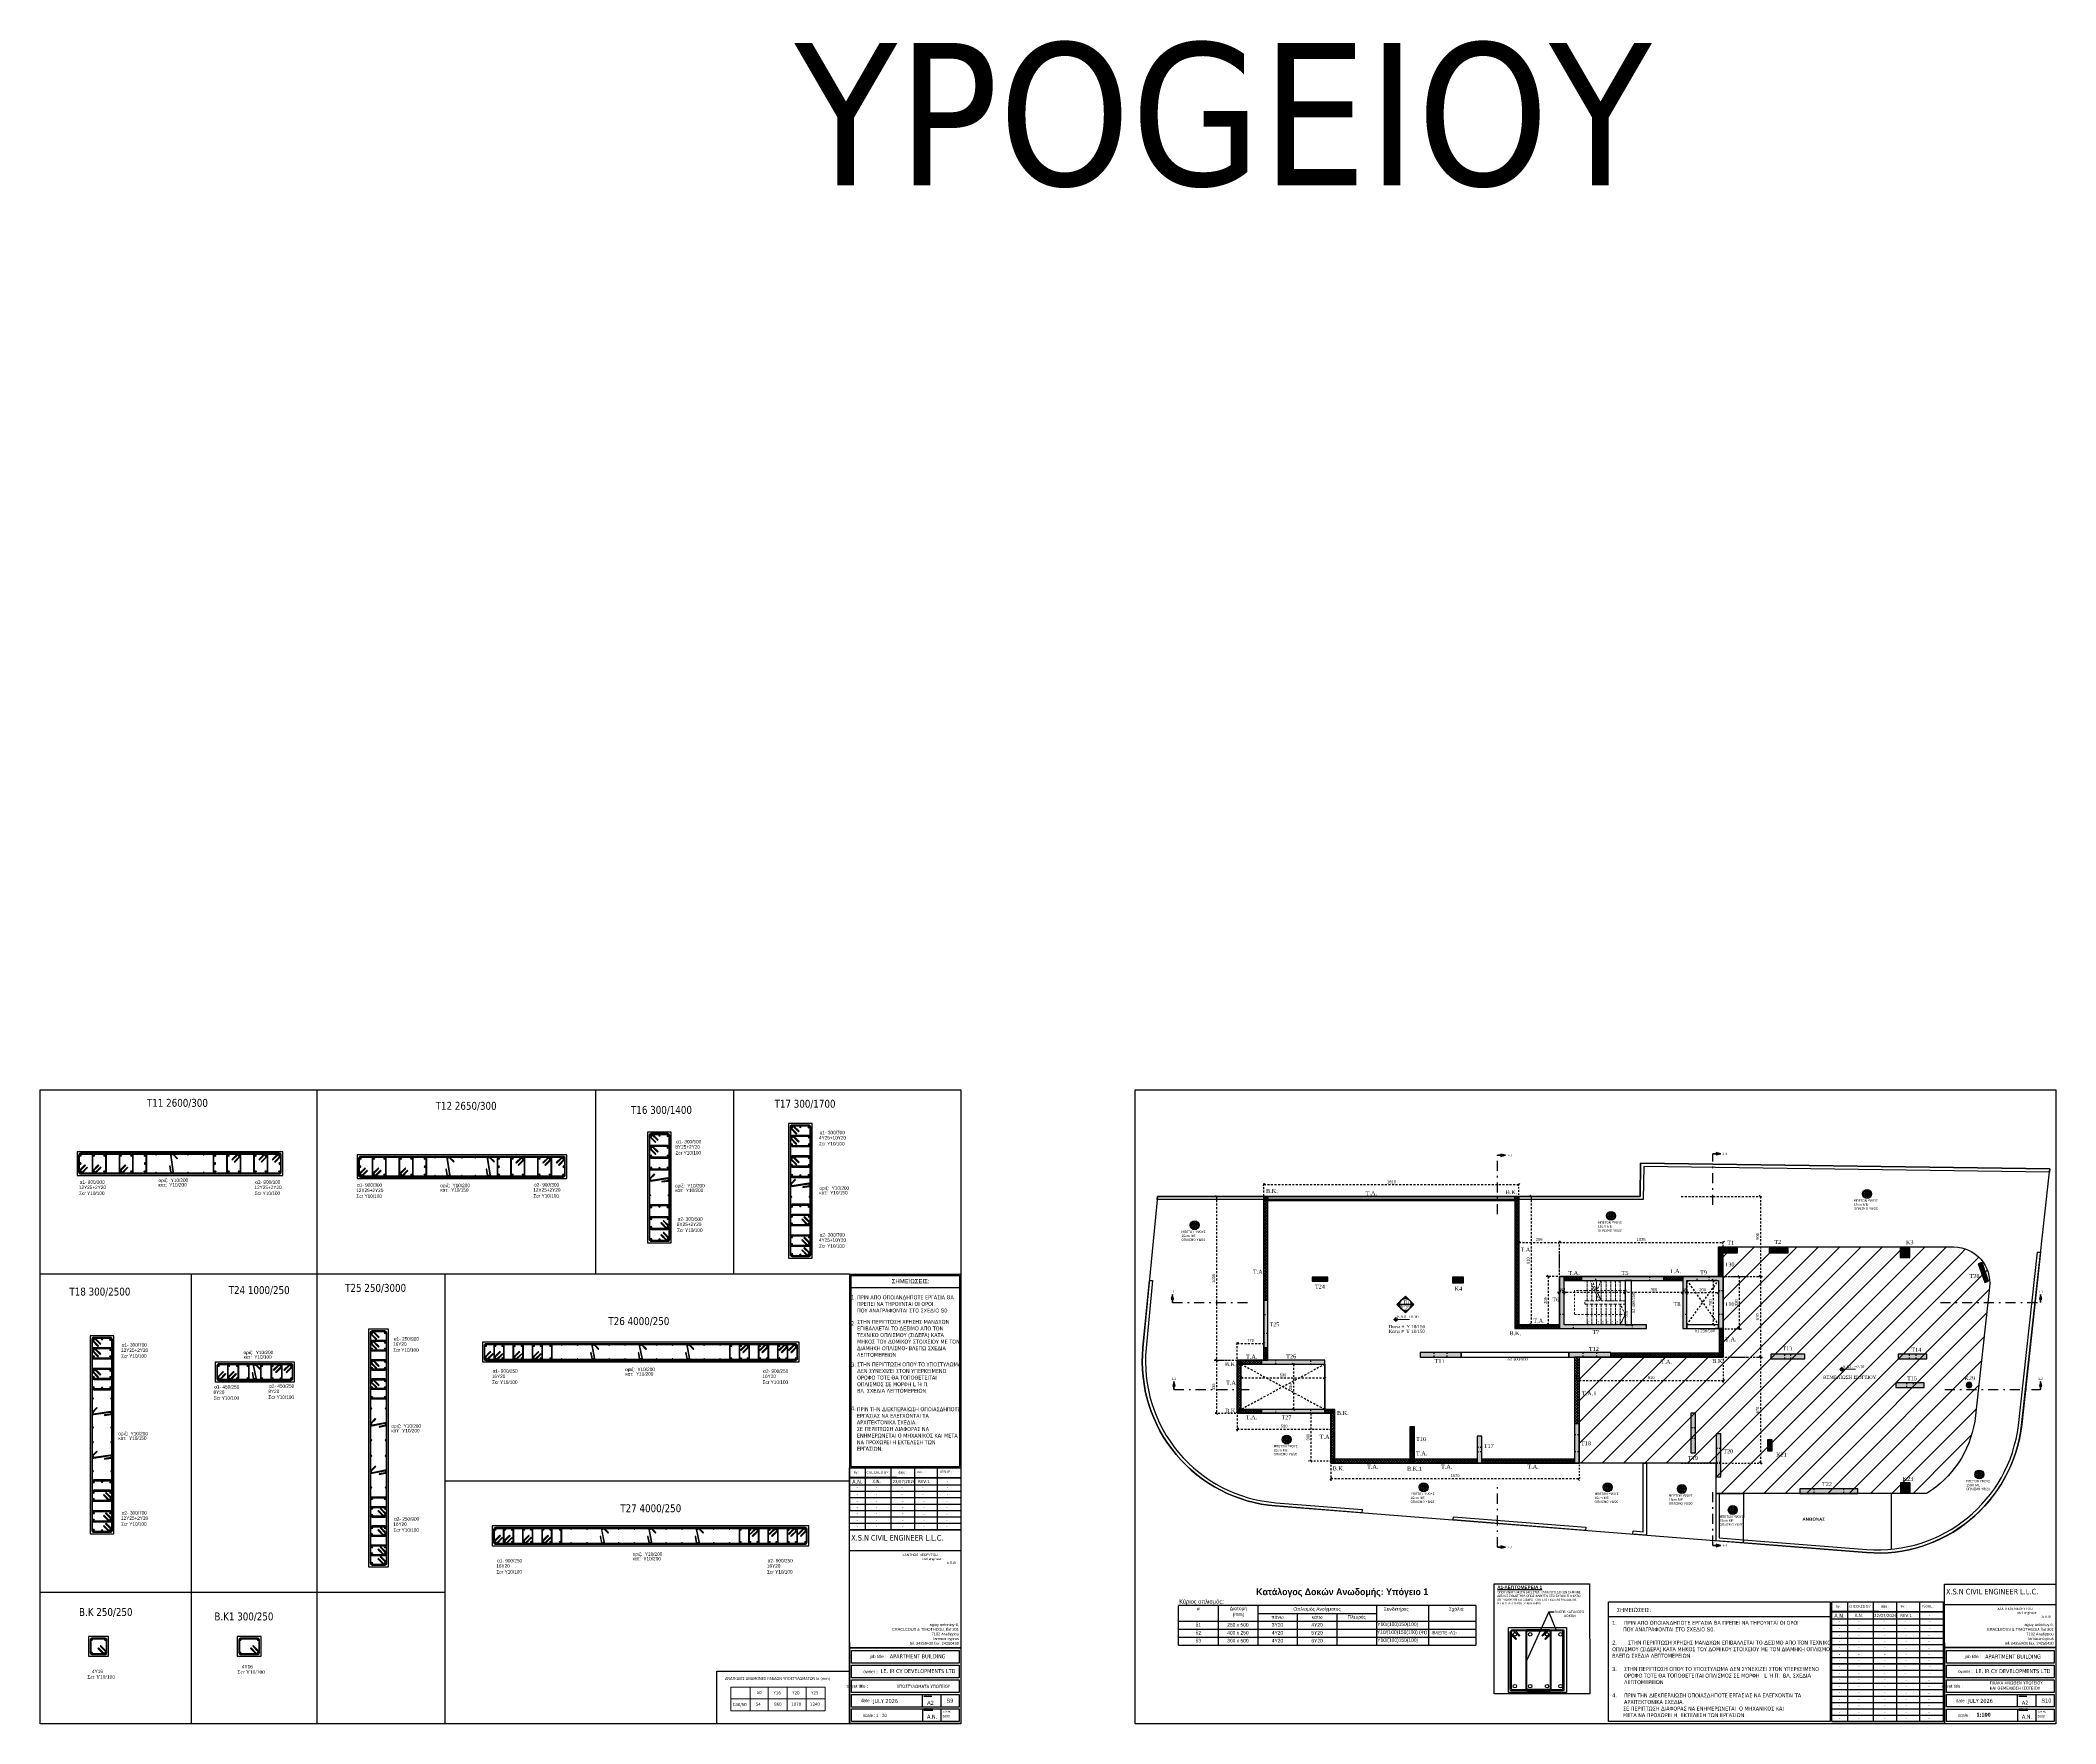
# Model space of a CAD drawing. Header units: millimetres. Extents: x -2171 to 1563, y -1758 to -1505.
# Drawn here: x -1565.7 to -1438.4, y -1630.3 to -1523.9 of the extents above; entities that cross this region are included whole.
import ezdxf
from ezdxf.enums import TextEntityAlignment as Align

# ---------------------------------------------------------------- set-up
doc = ezdxf.new("R2010")
doc.units = ezdxf.units.MM
doc.header["$PDMODE"] = 32
for name, pattern in [('DASHDOT', [25.4, 12.7, -6.35, 0, -6.35]), ('Dashed Small', [282.222222, 141.111111, -141.111111]), ('DASHED2', [0.375, 0.25, -0.125]), ('DOT', [0.025, 0, -0.025]), ('HIDDEN', [0.375, 0.25, -0.125]), ('HIDDEN2', [0.1875, 0.125, -0.0625])]:
    doc.linetypes.add(name, pattern=pattern)
doc.layers.get('Defpoints').update_dxf_attribs({"color": 6})
for name, color, linetype in [('-S-A3 PAGE', 3, 'Continuous'), ('-S-HATCH', 103, 'Continuous'), ('-S_TEXT', 3, 'Continuous'), ('AM_5', 7, 'Continuous'), ('ANOIGMATA', 7, 'Continuous'), ('Col_Det', 7, 'Continuous'), ('Col_Det_Fill', 7, 'Continuous'), ('Fill_Col', 7, 'Continuous'), ('Geo_Beam', 7, 'Continuous'), ('Geo_Beam_0', 94, 'Continuous'), ('Geo_Col', 7, 'Continuous'), ('Geo_Col_-1', 7, 'Continuous'), ('Geo_Col_Pro_1', 7, 'Continuous'), ('Geo_Lines', 7, 'Continuous'), ('Geo_Lines_Foundation', 7, 'Continuous'), ('Lines', 7, 'Continuous'), ('OBJECTS', 5, 'Continuous'), ('pinakaki', 153, 'Continuous'), ('Rods_Slab_0', 7, 'Continuous'), ('Sect_Line_Symbol', 7, 'Continuous'), ('STAIRS', 9, 'Continuous'), ('STITHAIO', 94, 'Continuous'), ('Text_Beam', 7, 'Continuous'), ('Text_Beam_3', 7, 'Continuous'), ('Text_Col_-1', 7, 'Continuous'), ('Text_Reinf_Slab_Foundation', 7, 'Continuous'), ('Text_Slab', 7, 'Continuous'), ('Texts', 7, 'Continuous')]:
    doc.layers.add(name, color=color, linetype=linetype)
for name, color, linetype, lineweight in [('A-ANNO-DIMS', 1, 'Continuous', 9), ('LEVEL PROPOSAL', 242, 'Continuous', 0), ('TEXT', 20, 'Continuous', 13)]:
    doc.layers.add(name, color=color, linetype=linetype, lineweight=lineweight)
doc.styles.add('1-100', font='arial.ttf', dxfattribs={"width": 0.8})
doc.styles.add('GENERATED_STYLE_1', font='arial.ttf')
doc.styles.add('S1Arl22_b_934_161', font='arial.ttf', dxfattribs={"width": 0.933629, "height": 0.002175})
doc.styles.add('S1Arl27188_b_934_161', font='arial.ttf', dxfattribs={"width": 0.933629, "height": 2.71875})
doc.styles.add('S1Arl31900_b_934_161', font='arial.ttf', dxfattribs={"width": 0.933629, "height": 3.19})
doc.styles.add('S1Arl51040_B_934_161', font='', dxfattribs={"width": 0.933629, "height": 5.104})
doc.styles.add('S1TmsNwRmn1088_b_934_161', font='times.ttf', dxfattribs={"width": 0.933629, "height": 0.10875})
doc.styles.add('S1TmsNwRmn11_b_934_161', font='times.ttf', dxfattribs={"width": 0.933629, "height": 0.001087})
doc.styles.add('S1TmsNwRmn1359_b_934_161', font='times.ttf', dxfattribs={"width": 0.933629, "height": 0.135937})
doc.styles.add('S1TmsNwRmn22_b_934_161', font='times.ttf', dxfattribs={"width": 0.933629, "height": 0.002175})
doc.styles.get("Standard").update_dxf_attribs({"font": 'tahoma.ttf'})
doc.styles.get('S1Arl51040_B_934_161').set_extended_font_data('Arial', bold=True)
doc.dimstyles.new('Copy of 1-100', dxfattribs={"dimtxt": 0.18, "dimasz": 0.14, "dimexe": 0.14, "dimexo": 0.1, "dimgap": 0.09, "dimtad": 1, "dimdec": 0, "dimlfac": 100, "dimrnd": 5, "dimzin": 5, "dimdsep": 46, "dimtxsty": '1-100', "dimblk": 'OBLIQUE', "dimcen": 0.09, "dimclrd": 1, "dimclre": 1, "dimclrt": 2, "dimadec": 0, "dimazin": 0, "dimtfac": 1, "dimtdec": 0, "dimtix": 1, "dimtmove": 2, "dimatfit": 3, "dimfxl": 5, "dimfxlon": 1, "dimtolj": 1, "dimtzin": 5, "dimarcsym": 0})
pattern_1 = [(45, (147.54384, 0), (-0.084189901, 0.084189901), []), (45, (147.62803, 0), (-0.084189901, 0.084189901), [0, -0.1190625])]

# ---------------------------------------------------------------- blocks, each defined once
blk = doc.blocks.new('Label_Υπόγειο 1-RC_XSN2633_3240')
at = {"layer": 'Text_Slab'}
for points in [[(-0.177, -0.177, -0.198912), (-0.25, 0), (-0.354, 0)], [(-0.177, 0.177, -0.198912), (0, 0.25), (0, 0.354)], [(0.177, 0.177, -0.198912), (0.25, 0), (0.354, 0)], [(0.177, -0.177, -0.198912), (0, -0.25), (0, -0.354)]]:
    blk.add_hatch(color=174, dxfattribs=at).paths.add_polyline_path(points)
at = {"layer": 'Text_Slab', "color": 174}
for points in [[(-0.25, 0, -0.198912), (-0.177, 0.177), (-0.354, 0)], [(-0.177, -0.177, -0.198912), (-0.25, 0), (-0.354, 0)], [(-0.25, 0, 0.414214), (0, -0.25, 0.414214), (0.25, 0, 0.414214), (0, 0.25, 0.414214)], [(-0.177, 0.177, -0.198912), (0, 0.25), (0, 0.354)], [(0, 0.25, -0.198912), (0.177, 0.177), (0, 0.354)], [(0.177, 0.177, -0.198912), (0.25, 0), (0.354, 0)], [(0.25, 0, -0.198912), (0.177, -0.177), (0.354, 0)], [(0, -0.25, -0.198912), (-0.177, -0.177), (0, -0.354)], [(0.177, -0.177, -0.198912), (0, -0.25), (0, -0.354)]]:
    blk.add_lwpolyline(points, format="xyb", close=True, dxfattribs=at)
blk.add_lwpolyline([(0.25, 0), (-0.25, 0)], close=True, dxfattribs=at)
blk = doc.blocks.new('PINAKAKI')
at = {"layer": '-S-A3 PAGE', "ltscale": 5}
blk.add_line((121995.59, -208359.26), (121988.73, -208359.26), dxfattribs=at)
at = {"color": 0}
for p, q in [((121988.65, -208358.39), (121988.65, -208373.35)), ((121988.65, -208358.39), (121995.67, -208358.39)), ((121988.73, -208358.47), (121988.73, -208370.55)), ((121988.73, -208358.47), (121995.59, -208358.47)), ((121995.59, -208358.47), (121995.59, -208370.55)), ((121995.67, -208358.39), (121995.67, -208370.63)), ((121988.65, -208370.63), (121995.67, -208370.63)), ((121991.62, -208371.24), (121988.65, -208371.24)), ((121988.65, -208371.24), (121995.67, -208371.24)), ((121988.73, -208370.55), (121995.59, -208370.55)), ((121989.64, -208370.63), (121989.64, -208374.54)), ((121991.28, -208374.54), (121991.28, -208370.63)), ((121992.77, -208374.54), (121992.77, -208370.63)), ((121994.21, -208374.54), (121994.21, -208370.63)), ((121995.67, -208371.24), (121995.67, -208371.29)), ((121995.67, -208371.29), (121988.65, -208371.29)), ((121995.67, -208375.87), (121988.65, -208375.87)), ((121988.65, -208381.66), (121988.65, -208386.79)), ((121988.77, -208382.97), (121988.77, -208382.17)), ((121988.77, -208383.89), (121988.77, -208383.1)), ((121988.77, -208384.82), (121988.77, -208384.02)), ((121988.77, -208385.74), (121988.77, -208384.94)), ((121988.77, -208386.66), (121988.77, -208385.86))]:
    blk.add_line(p, q, dxfattribs=at)
at = {"color": 3}
blk.add_line((121995.67, -208372.46), (121995.67, -208374.54), dxfattribs=at)
at = {"color": 0}
for points in [[(121988.65, -208370.63), (121995.67, -208370.63), (121995.67, -208374.54), (121988.65, -208374.54)], [(121988.65, -208370.63), (121995.67, -208370.63), (121995.67, -208374.54), (121988.65, -208374.54)], [(121988.65, -208374.54), (121995.67, -208374.54), (121995.67, -208381.99), (121988.65, -208381.99)], [(121988.65, -208381.99), (121995.67, -208381.99), (121995.67, -208386.79), (121988.65, -208386.79)]]:
    blk.add_lwpolyline(points, close=True, dxfattribs=at)
for points in [[(121988.65, -208371.7), (121995.67, -208371.7)], [(121988.65, -208372.1), (121995.67, -208372.1)], [(121988.65, -208372.51), (121995.67, -208372.51)], [(121988.65, -208372.92), (121995.67, -208372.92)], [(121988.65, -208373.32), (121995.67, -208373.32)], [(121988.65, -208373.73), (121995.67, -208373.73)], [(121988.65, -208374.13), (121995.67, -208374.13)], [(121988.77, -208382.17), (121995.57, -208382.17), (121995.57, -208382.97), (121988.77, -208382.97)], [(121988.77, -208383.1), (121995.57, -208383.1), (121995.57, -208383.89), (121988.77, -208383.89)], [(121988.77, -208384.02), (121995.57, -208384.02), (121995.57, -208384.82), (121988.77, -208384.82)], [(121988.77, -208384.94), (121995.57, -208384.94), (121995.57, -208385.74), (121988.77, -208385.74)], [(121993.24, -208384.94), (121993.24, -208385.74)], [(121994.42, -208384.94), (121994.42, -208385.74)], [(121988.77, -208385.86), (121995.57, -208385.86), (121995.57, -208386.66), (121988.77, -208386.66)], [(121993.26, -208385.86), (121993.26, -208386.66)], [(121994.42, -208385.86), (121994.42, -208386.66)]]:
    blk.add_lwpolyline(points, dxfattribs=at)
blk.add_lwpolyline([(121988.65, -208374.54), (121995.67, -208374.54)])
at = {"layer": '-S_TEXT', "color": 3}
for s, p in [('1.', (121988.75, -208359.98)), ('2.', (121988.75, -208361.63)), ('3.', (121988.75, -208364.23)), ('4.', (121988.74, -208366.99))]:
    blk.add_text(s, height=0.25, dxfattribs=at).set_placement(p)
at = {"layer": '-S_TEXT', "color": 3, "char_height": 0.25, "attachment_point": 1}
for s, insert in [('ΠΡΙΝ ΑΠΟ ΟΠΟΙΑΝ{\\fArial|b0|i0|c186|p34;Δ}ΗΠΟΤΕ ΕΡΓΑΣΙΑ ΘΑ ΠΡΕΠΕΙ ΝΑ ΤΗΡΟΥΝΤΑΙ ΟΙ ΟΡΟΙ\\PΠΟΥ ΑΝΑΓΡΑΦΟΝΤΑΙ ΣΤΟ ΣΧΕ{\\fArial|b0|i0|c186|p34;Δ}ΙΟ {\\fArial|b0|i0|c186|p34;S0.}', (121989.12, -208359.73)), ('ΣΤΗΝ ΠΕΡΙΠΤ{\\fArial|b0|i0|c186|p34;Ω}ΣΗ ΧΡΗΣΗΣ ΜΑΝ{\\fArial|b0|i0|c186|p34;Δ}Υ{\\fArial|b0|i0|c186|p34;Ω}Ν ΕΠΙΒΑΛΛΕΤΑΙ ΤΟ {\\fArial|b0|i0|c186|p34;Δ}ΕΣΙΜΟ ΑΠΟ ΤΟΝ ΤΕΧΝΙΚΟ ΟΠΛΙΣΜΟΥ {\\fArial|b0|i0|c186|p34;(}ΣΙ{\\fArial|b0|i0|c186|p34;Δ}ΕΡΑ{\\fArial|b0|i0|c186|p34;) }ΚΑΤΑ ΜΗΚΟΣ ΤΟΥ {\\fArial|b0|i0|c186|p34;Δ}ΟΜΙΚΟΥ ΣΤΟΙΧΕΙΟΥ ΜΕ ΤΟΝ {\\fArial|b0|i0|c186|p34;Δ}ΙΑΜΗΚΗ ΟΠΛΙΣΜΟ{\\fArial|b0|i0|c186|p34;- }ΒΛΕΠ{\\fArial|b0|i0|c186|p34;Ω }ΣΧΕ{\\fArial|b0|i0|c186|p34;Δ}ΙΑ ΛΕΠΤΟΜΕΡΕΙΩΝ', (121989.12, -208361.28)), ('ΣΤΗΝ ΠΕΡΙΠΤ{\\fArial|b0|i0|c186|p34;Ω}ΣΗ ΟΠΟΥ ΤΟ ΥΠΟΣΤΥΛ{\\fArial|b0|i0|c186|p34;Ω}ΜΑ {\\fArial|b0|i0|c186|p34;Δ}ΕΝ ΣΥΝΕΧΙΖΕΙ ΣΤΟΝ ΥΠΕΡΚΕΙΜΕΝΟ ΟΡΟΦΟ ΤΟΤΕ ΘΑ ΤΟΠΟΘΕΤΕΙΤΑΙ ΟΠΛΙΣΜΟΣ ΣΕ ΜΟΡΦΗ {\\fArial|b0|i0|c186|p34;L }Ή Π{\\fArial|b0|i0|c186|p34;.  \\P}ΒΛ{\\fArial|b0|i0|c186|p34;. }ΣΧΕ{\\fArial|b0|i0|c186|p34;Δ}Ι{\\fArial|b0|i0|c186|p34;A }ΛΕΠΤΟΜΕΡΕΙ{\\fArial|b0|i0|c186|p34;Ω}Ν', (121989.12, -208363.97)), ('ΠΡΙΝ ΤΗΝ {\\fArial|b0|i0|c186|p34;Δ}ΙΕΚΠΕΡΑΙ{\\fArial|b0|i0|c186|p34;Ω}ΣΗ ΟΠΟΙΑΣ{\\fArial|b0|i0|c186|p34;Δ}ΗΠΟΤΕ ΕΡΓΑΣΙΑΣ ΝΑ ΕΛΕΓΧΟΝΤΑΙ ΤΑ ΑΡΧΙΤΕΚΤΟΝΙΚΑ ΣΧΕ{\\fArial|b0|i0|c186|p34;Δ}ΙΑ{\\fArial|b0|i0|c186|p34;.\\P}ΣΕ ΠΕΡΙΠΤ{\\fArial|b0|i0|c186|p34;Ω}ΣΗ {\\fArial|b0|i0|c186|p34;Δ}ΙΑΦΟΡΑΣ ΝΑ ΕΝΗΜΕΡ{\\fArial|b0|i0|c186|p34;Ω}ΝΕΤΑΙ Ο ΜΗΧΑΝΙΚΟΣ ΚΑΙ ΜΕΤΑ ΝΑ ΠΡΟΧ{\\fArial|b0|i0|c186|p34;Ω}ΡΕΙ Η ΕΚΤΕΛΕΣΗ Τ{\\fArial|b0|i0|c186|p34;Ω}Ν ΕΡΓΑΣΙ{\\fArial|b0|i0|c186|p34;Ω}Ν{\\fArial|b0|i0|c186|p34;.}', (121989.11, -208366.8))]:
    blk.add_mtext_dynamic_manual_height_columns(s, width=6.3862, gutter_width=1, heights=[0], dxfattribs=dict(at, insert=insert))
at = {"layer": 'ANOIGMATA', "attachment_point": 1}
for s, insert, char_height, width in [('\\pi4.5494;{\\fBankGothic Lt BT|b0|i0|c0|p34;\\H1.5x;\\C7;XANTHOS NEOFYTOU\\P\\pi5.8103;civil engineer\\P\\pi7.351;\\fArial|b0|i0|c161|p34;Α.Π.Θ}', (121987.43, -208376.05), 0.1009, 7.9171), ('\\pxqr;{\\fBankGothic Lt BT|b0|i0|c161|p34;\\H1.1667x;\\C0;agioy antonioy 6,\\PERACLEOUS & TIMOTHEOU, flat 201\\P7102 Aradippou\\Plarnaca-cyprus\\Ptel. 24258430 fax. 24250430}', (121987.49, -208380.45), 0.1514, 8.0584), ('\\pxqr;{\\fBankGothic Lt BT|b0|i0|c0|p34;\\H1.5x;\\C7; \\H1.3333x; job title :}', (121987.62, -208382.44), 0.1009, 3.3382), ('\\A1;\\pxql;{\\H0.99983x;\\C7;APARTMENT BUILDING  \\H0.75013x;  }', (121991.19, -208382.41), 0.2523, 5.3476), ('\\pxqr;{\\fBankGothic Lt BT|b0|i0|c0|p34;\\H1.5x;\\C7; \\H1.3333x; owner :}', (121987.08, -208383.4), 0.1009, 3.3382), ('\\A1;{\\C7;LE. IR CY DEVELOPMENTS LTD  }', (121990.61, -208383.34), 0.2523, 5.3476), ('{\\fBankGothic Lt BT|b0|i0|c0|p34;\\C7;     sheet title :}', (121988.07, -208384.31), 0.2019, 3.3382), ('\\pxqr;{\\fBankGothic Lt BT|b0|i0|c0|p34;\\C7; date :}', (121986.73, -208385.23), 0.2019, 3.3382), ('{\\fTahoma|b0|i0|c0|p34;\\C7;JULY 2026}', (121990.13, -208385.23), 0.2523, 4.5751), ('\\pxi8.03;{\\fBankGothic Lt BT|b0|i0|c161|p34;\\H0.5x;\\L\\C7;PAPER\\H2x;\\l }', (121991.64, -208384.93), 0.2125, 3.5139), ('\\pxqr;{\\fBankGothic Lt BT|b0|i0|c0|p34;\\C7; scale :}', (121986.95, -208386.16), 0.2019, 3.3382), ('\\pxi8.03;{\\fBankGothic Lt BT|b0|i0|c0|p34;\\H0.5x;\\L\\C7;DESIGN\\H2x;\\l }', (121991.64, -208385.81), 0.2125, 3.5139), ('\\pxi8.03;{\\fBankGothic Lt BT|b0|i0|c161|p34;\\C7;2\\fBankGothic Lt BT|b0|i0|c0|p34;633}', (121993.34, -208386.24), 0.1467, 4.852), ('\\pxi8.03;{\\fBankGothic Lt BT|b0|i0|c0|p34;\\C7;JOB NO}', (121993.74, -208385.98), 0.1009, 3.3382)]:
    blk.add_mtext(s, dxfattribs=dict(at, insert=insert, char_height=char_height, width=width))
at = {"layer": 'ANOIGMATA', "char_height": 0.2523, "attachment_point": 1}
for s, insert in [('{\\fArial|b0|i0|c186|p34;A}2', (121993.54, -208385.35)), ('A{\\fArial|b0|i0|c186|p34;.}N{\\fArial|b0|i0|c186|p34;.}', (121993.54, -208386.22))]:
    blk.add_mtext_dynamic_manual_height_columns(s, width=10.8932, gutter_width=1, heights=[0], dxfattribs=dict(at, insert=insert))
at = {"layer": 'pinakaki', "ltscale": 0.005, "insert": (121991.31, -208358.7), "char_height": 0.2696, "width": 6.6747, "attachment_point": 1}
blk.add_mtext('{\\fArial|b0|i0|c161|p34;ΣΗΜΕΙΩΣΕΙΣ:}', dxfattribs=at)
at = {"layer": 'TEXT', "color": 0, "attachment_point": 1}
for s, insert, char_height, width in [('\\pxqc;{\\fBankGothic Lt BT|b0|i0|c161|p34;\\C7;by :}', (121988.63, -208370.84), 0.1523, 0.9175), ('\\pxqc;{\\fArial|b0|i0|c186|p34;\\C7;CHECKED BY\\fBankGothic Lt BT|b0|i0|c161|p34; :}', (121989.2, -208370.84), 0.1523, 2.5391), ('\\pxqc;{\\fBankGothic Lt BT|b0|i0|c0|p34;\\C7;date :}', (121990.73, -208370.84), 0.1523, 2.5391), ('{\\fBankGothic Lt BT|b0|i0|c161|p34;\\C7;rev\\fBankGothic Lt BT|b0|i0|c0|p34;.\\fBankGothic Lt BT|b0|i0|c161|p34; :}', (121992.93, -208370.81), 0.15234, 2.5391), ('{\\fBankGothic Lt BT|b0|i0|c0|p34;\\C7;ISSUE\\fBankGothic Lt BT|b0|i0|c161|p34; :}', (121994.37, -208370.81), 0.1523, 2.5391), ('\\pxqc;{\\fTahoma|b0|i0|c0|p34;\\C7;A\\fTahoma|b0|i0|c161|p34;.\\fTahoma|b0|i0|c0|p34;N\\fTahoma|b0|i0|c161|p34;.}', (121988.63, -208371.38), 0.25391, 1.0156), ('\\pxqc;{\\fTahoma|b0|i0|c0|p34;\\H0.8x;\\C7;-}', (121988.63, -208371.77), 0.2539, 1.0156), ('\\pxqc;{\\fTahoma|b0|i0|c0|p34;\\H0.8x;\\C7;-}', (121988.63, -208372.19), 0.2539, 1.0156), ('\\pxqc;{\\fTahoma|b0|i0|c0|p34;\\H0.8x;\\C7;X.N.}', (121989.08, -208371.38), 0.2539, 2.5391), ('\\pxqc;{\\fTahoma|b0|i0|c0|p34;\\H0.8x;\\C7;-}', (121989.08, -208371.77), 0.2539, 2.5391), ('\\pxqc;{\\fTahoma|b0|i0|c0|p34;\\H0.8x;\\C7;-}', (121989.08, -208372.19), 0.2539, 2.5391), ('{\\fTahoma|b0|i0|c0|p34;\\C7;22\\fTahoma|b0|i0|c161|p34;/\\fTahoma|b0|i0|c0|p34;07\\fTahoma|b0|i0|c161|p34;/202\\fTahoma|b0|i0|c0|p34;6}', (121991.36, -208371.39), 0.20313, 1.3531), ('\\pxqc;{\\fTahoma|b0|i0|c0|p34;\\H0.8x;\\C7;   -}', (121990.57, -208371.77), 0.2539, 2.5391), ('\\pxqc;{\\fTahoma|b0|i0|c0|p34;\\H0.8x;\\C7;   -}', (121990.57, -208372.19), 0.2539, 2.5391), ('\\pxqc;{\\fTahoma|b0|i0|c0|p34;\\H0.8x;\\C7;REV.1}', (121992.71, -208371.39), 0.2539, 1.2675), ('\\pxqc;{\\fTahoma|b0|i0|c0|p34;\\H0.8x;\\C7;-}', (121992.01, -208371.77), 0.2539, 2.5391), ('\\pxqc;{\\fTahoma|b0|i0|c0|p34;\\H0.8x;\\C7;-}', (121992.01, -208372.19), 0.2539, 2.5391), ('\\pxqc;{\\fTahoma|b0|i0|c0|p34;\\H0.8x;\\C7; \\fTahoma|b0|i0|c161|p34;-}', (121994.15, -208371.39), 0.2539, 1.2675), ('\\pxqc;{\\fTahoma|b0|i0|c0|p34;\\H0.8x;\\C7;-}', (121993.56, -208371.77), 0.2539, 2.5391), ('\\pxqc;{\\fTahoma|b0|i0|c0|p34;\\H0.8x;\\C7;-}', (121993.56, -208372.19), 0.2539, 2.5391), ('\\pxqc;{\\fTahoma|b0|i0|c0|p34;\\H0.8x;\\C7;-}', (121988.63, -208372.6), 0.2539, 1.0156), ('\\pxqc;{\\fTahoma|b0|i0|c0|p34;\\H0.8x;\\C7;-}', (121988.63, -208373), 0.2539, 1.0156), ('\\pxqc;{\\fTahoma|b0|i0|c0|p34;\\H0.8x;\\C7;-}', (121988.63, -208373.41), 0.2539, 1.0156), ('\\pxqc;{\\fTahoma|b0|i0|c0|p34;\\H0.8x;\\C7;-}', (121989.08, -208372.6), 0.2539, 2.5391), ('\\pxqc;{\\fTahoma|b0|i0|c0|p34;\\H0.8x;\\C7;-}', (121989.08, -208373), 0.2539, 2.5391), ('\\pxqc;{\\fTahoma|b0|i0|c0|p34;\\H0.8x;\\C7;-}', (121989.08, -208373.41), 0.2539, 2.5391), ('\\pxqc;{\\fTahoma|b0|i0|c0|p34;\\H0.8x;\\C7;-}', (121990.73, -208372.6), 0.2539, 2.5391), ('\\pxqc;{\\fTahoma|b0|i0|c0|p34;\\H0.8x;\\C7;-}', (121990.73, -208373), 0.2539, 2.5391), ('\\pxqc;{\\fTahoma|b0|i0|c0|p34;\\H0.8x;\\C7;-}', (121990.73, -208373.41), 0.2539, 2.5391), ('\\pxqc;{\\fTahoma|b0|i0|c161|p34;\\H0.8x;\\C7;-}', (121992.71, -208372.61), 0.2539, 1.2675), ('\\pxqc;{\\fTahoma|b0|i0|c161|p34;\\H0.8x;\\C7;-}', (121992.71, -208373.01), 0.2539, 1.2675), ('\\pxqc;{\\fTahoma|b0|i0|c161|p34;\\H0.8x;\\C7;-}', (121992.71, -208373.42), 0.2539, 1.2675), ('\\pxqc;{\\fTahoma|b0|i0|c161|p34;\\H0.8x;\\C7;-}', (121994.15, -208372.61), 0.2539, 1.2675), ('\\pxqc;{\\fTahoma|b0|i0|c161|p34;\\H0.8x;\\C7;-}', (121994.15, -208373.01), 0.2539, 1.2675), ('\\pxqc;{\\fTahoma|b0|i0|c161|p34;\\H0.8x;\\C7;-}', (121994.15, -208373.42), 0.2539, 1.2675), ('X.S.N CIVIL ENGINEER L.L.C.\\P', (121988.75, -208374.87), 0.35, 6.9221), ('\\pxqc;{\\fTahoma|b0|i0|c0|p34;\\H0.8x;\\C7;-}', (121988.63, -208373.82), 0.2539, 1.0156), ('\\pxqc;{\\fTahoma|b0|i0|c0|p34;\\H0.8x;\\C7;-}', (121988.63, -208374.22), 0.2539, 1.0156), ('\\pxqc;{\\fTahoma|b0|i0|c0|p34;\\H0.8x;\\C7;-}', (121989.08, -208373.82), 0.2539, 2.5391), ('\\pxqc;{\\fTahoma|b0|i0|c0|p34;\\H0.8x;\\C7;-}', (121989.08, -208374.22), 0.2539, 2.5391), ('\\pxqc;{\\fTahoma|b0|i0|c0|p34;\\H0.8x;\\C7;-}', (121990.73, -208373.82), 0.2539, 2.5391), ('\\pxqc;{\\fTahoma|b0|i0|c0|p34;\\H0.8x;\\C7;-}', (121990.73, -208374.22), 0.2539, 2.5391), ('\\pxqc;{\\fTahoma|b0|i0|c161|p34;\\H0.8x;\\C7;-}', (121992.71, -208373.83), 0.2539, 1.2675), ('\\pxqc;{\\fTahoma|b0|i0|c161|p34;\\H0.8x;\\C7;-}', (121992.71, -208374.23), 0.2539, 1.2675), ('\\pxqc;{\\fTahoma|b0|i0|c161|p34;\\H0.8x;\\C7;-}', (121994.15, -208373.83), 0.2539, 1.2675), ('\\pxqc;{\\fTahoma|b0|i0|c161|p34;\\H0.8x;\\C7;-}', (121994.15, -208374.23), 0.2539, 1.2675)]:
    blk.add_mtext(s, dxfattribs=dict(at, insert=insert, char_height=char_height, width=width))
at = {"layer": 'TEXT', "insert": (121992.71, -208371.39), "char_height": 0.2539, "width": 1.2675, "attachment_point": 1}
blk.add_mtext('{\\fTahoma|b0|i0|c0|p34;\\H0.8x;\\C7; }', dxfattribs=at)
blk = doc.blocks.new('A$C2c4623ba')
for p, q in [((0.36, 1.5), (0.36, 0)), ((0.36, 1.5), (6.32, 1.5)), ((1.58, 1.5), (1.58, 0)), ((2.73, 1.5), (2.73, 0)), ((3.92, 1.5), (3.92, 0)), ((5.13, 1.5), (5.13, 0)), ((6.32, 1.5), (6.32, 0)), ((0.36, 0.75), (6.32, 0.75)), ((0.36, 0.75), (6.32, 0.75)), ((0.36, 0.75), (6.32, 0.75)), ((0.36, 0), (6.32, 0)), ((0.36, 0), (6.32, 0))]:
    blk.add_line(p, q)
for s, height, p in [('ΑΝΑΓΚΑΙΕΣ ΑΝΑΜΟΝΕΣ ΡΑΒΔΩΝ ΥΠΟΣΤΥΛΩΜΑΤΩΝ lo (mm)', 0.18, (0, 1.95)), ('C40/50', 0.2, (0.48, 0.3)), ('54', 0.2, (1.94, 0.32)), ('a0', 0.2, (2, 1.06)), ('Y16', 0.2, (3.06, 1.04)), ('860', 0.2, (3.1, 0.32)), ('1070', 0.2, (4.18, 0.32)), ('Y20', 0.2, (4.24, 1.04)), ('1340', 0.2, (5.36, 0.32)), ('Y25', 0.2, (5.43, 1.04))]:
    blk.add_text(s, height=height).set_placement(p)
blk = doc.blocks.new('_Oblique')
at = {"color": 0, "linetype": 'ByBlock', "lineweight": -2}
blk.add_line((-0.5, -0.5), (0.5, 0.5), dxfattribs=at)
blk = doc.blocks.new('*D139')
at = {"layer": 'A-ANNO-DIMS', "color": 1, "linetype": 'HIDDEN', "lineweight": -2, "ltscale": 0.5, "transparency": 16777216}
blk.add_line((-1461.66, -1602.39), (-1461.66, -1603.2), dxfattribs=at)
at = {"layer": 'A-ANNO-DIMS', "color": 1, "linetype": 'HIDDEN2', "lineweight": -2, "ltscale": 0.5, "transparency": 16777216}
blk.add_line((-1459.66, -1602.39), (-1459.66, -1603.2), dxfattribs=at)
at = {"layer": 'A-ANNO-DIMS', "color": 1, "linetype": 'DASHED2', "lineweight": -2, "ltscale": 0.5, "transparency": 16777216}
blk.add_line((-1461.66, -1603.06), (-1459.66, -1603.06), dxfattribs=at)
at = {"layer": 'Defpoints', "color": 0, "ltscale": 0.5, "transparency": 16777216}
for p in [(-1461.66, -1602.29), (-1459.66, -1602.29), (-1459.66, -1603.06)]:
    blk.add_point(p, dxfattribs=at)
at = {"layer": 'A-ANNO-DIMS', "color": 1, "lineweight": -2, "ltscale": 0.5, "transparency": 16777216, "xscale": 0.14, "yscale": 0.14, "zscale": 0.14, "rotation": 180}
blk.add_blockref('_Oblique', (-1461.66, -1603.06), dxfattribs=at)
at = {"layer": 'A-ANNO-DIMS', "color": 1, "lineweight": -2, "ltscale": 0.5, "transparency": 16777216, "xscale": 0.14, "yscale": 0.14, "zscale": 0.14}
blk.add_blockref('_Oblique', (-1459.66, -1603.06), dxfattribs=at)
at = {"layer": 'A-ANNO-DIMS', "color": 2, "ltscale": 0.5, "transparency": 16777216, "insert": (-1460.66, -1602.88), "char_height": 0.18, "attachment_point": 5, "style": '1-100'}
blk.add_mtext('\\A1;200', dxfattribs=at)
blk = doc.blocks.new('*D140')
at = {"layer": 'A-ANNO-DIMS', "color": 1, "linetype": 'HIDDEN', "lineweight": -2, "ltscale": 0.5, "transparency": 16777216}
blk.add_line((-1459.76, -1602.29), (-1460.13, -1602.29), dxfattribs=at)
at = {"layer": 'A-ANNO-DIMS', "color": 1, "linetype": 'DASHED2', "lineweight": -2, "ltscale": 0.5, "transparency": 16777216}
blk.add_line((-1459.99, -1602.29), (-1459.99, -1605.09), dxfattribs=at)
at = {"layer": 'A-ANNO-DIMS', "color": 1, "linetype": 'HIDDEN2', "lineweight": -2, "ltscale": 0.5, "transparency": 16777216}
blk.add_line((-1459.76, -1605.09), (-1460.13, -1605.09), dxfattribs=at)
at = {"layer": 'Defpoints', "color": 0, "ltscale": 0.5, "transparency": 16777216}
for p in [(-1459.66, -1602.29), (-1459.99, -1605.09), (-1459.66, -1605.09)]:
    blk.add_point(p, dxfattribs=at)
at = {"layer": 'A-ANNO-DIMS', "color": 1, "lineweight": -2, "ltscale": 0.5, "transparency": 16777216, "xscale": 0.14, "yscale": 0.14, "zscale": 0.14}
for p, rotation in [((-1459.99, -1602.29), 90), ((-1459.99, -1605.09), 270)]:
    blk.add_blockref('_Oblique', p, dxfattribs=dict(at, rotation=rotation))
at = {"layer": 'A-ANNO-DIMS', "color": 2, "ltscale": 0.5, "transparency": 16777216, "insert": (-1460.17, -1603.69), "char_height": 0.18, "attachment_point": 5, "rotation": 90, "style": '1-100'}
blk.add_mtext('\\A1;280', dxfattribs=at)
blk = doc.blocks.new('*D141')
at = {"layer": 'A-ANNO-DIMS', "color": 1, "linetype": 'HIDDEN', "lineweight": -2, "ltscale": 0.5, "transparency": 16777216}
blk.add_line((-1461.66, -1602.39), (-1461.66, -1603.2), dxfattribs=at)
at = {"layer": 'A-ANNO-DIMS', "color": 1, "linetype": 'DASHED2', "lineweight": -2, "ltscale": 0.5, "transparency": 16777216}
for p, q in [((-1461.91, -1603.06), (-1462.05, -1603.06)), ((-1461.66, -1603.06), (-1461.91, -1603.06)), ((-1461.66, -1603.06), (-1461.52, -1603.06))]:
    blk.add_line(p, q, dxfattribs=at)
at = {"layer": 'A-ANNO-DIMS', "color": 1, "linetype": 'HIDDEN2', "lineweight": -2, "ltscale": 0.5, "transparency": 16777216}
blk.add_line((-1461.91, -1602.98), (-1461.91, -1603.2), dxfattribs=at)
at = {"layer": 'Defpoints', "color": 0, "ltscale": 0.5, "transparency": 16777216}
for p in [(-1461.91, -1602.88), (-1461.66, -1602.29), (-1461.91, -1603.06)]:
    blk.add_point(p, dxfattribs=at)
at = {"layer": 'A-ANNO-DIMS', "color": 1, "lineweight": -2, "ltscale": 0.5, "transparency": 16777216, "xscale": 0.14, "yscale": 0.14, "zscale": 0.14}
blk.add_blockref('_Oblique', (-1461.91, -1603.06), dxfattribs=at)
at = {"layer": 'A-ANNO-DIMS', "color": 1, "lineweight": -2, "ltscale": 0.5, "transparency": 16777216, "xscale": 0.14, "yscale": 0.14, "zscale": 0.14, "rotation": 180}
blk.add_blockref('_Oblique', (-1461.66, -1603.06), dxfattribs=at)
at = {"layer": 'A-ANNO-DIMS', "color": 2, "ltscale": 0.5, "transparency": 16777216, "insert": (-1461.79, -1602.88), "char_height": 0.18, "attachment_point": 5, "style": '1-100'}
blk.add_mtext('\\A1;25', dxfattribs=at)
blk = doc.blocks.new('*D142')
at = {"layer": 'A-ANNO-DIMS', "color": 1, "linetype": 'HIDDEN2', "lineweight": -2, "ltscale": 0.5, "transparency": 16777216}
blk.add_line((-1465.56, -1602.91), (-1465.56, -1603.2), dxfattribs=at)
at = {"layer": 'A-ANNO-DIMS', "color": 1, "linetype": 'DASHED2', "lineweight": -2, "ltscale": 0.5, "transparency": 16777216}
blk.add_line((-1461.91, -1603.06), (-1465.56, -1603.06), dxfattribs=at)
at = {"layer": 'A-ANNO-DIMS', "color": 1, "linetype": 'HIDDEN', "lineweight": -2, "ltscale": 0.5, "transparency": 16777216}
blk.add_line((-1461.91, -1602.98), (-1461.91, -1603.2), dxfattribs=at)
at = {"layer": 'Defpoints', "color": 0, "ltscale": 0.5, "transparency": 16777216}
for p in [(-1465.56, -1602.81), (-1461.91, -1602.88), (-1465.56, -1603.06)]:
    blk.add_point(p, dxfattribs=at)
at = {"layer": 'A-ANNO-DIMS', "color": 1, "lineweight": -2, "ltscale": 0.5, "transparency": 16777216, "xscale": 0.14, "yscale": 0.14, "zscale": 0.14, "rotation": 180}
blk.add_blockref('_Oblique', (-1465.56, -1603.06), dxfattribs=at)
at = {"layer": 'A-ANNO-DIMS', "color": 1, "lineweight": -2, "ltscale": 0.5, "transparency": 16777216, "xscale": 0.14, "yscale": 0.14, "zscale": 0.14}
blk.add_blockref('_Oblique', (-1461.91, -1603.06), dxfattribs=at)
at = {"layer": 'A-ANNO-DIMS', "color": 2, "ltscale": 0.5, "transparency": 16777216, "insert": (-1463.74, -1602.88), "char_height": 0.18, "attachment_point": 5, "style": '1-100'}
blk.add_mtext('\\A1;365', dxfattribs=at)
blk = doc.blocks.new('*D143')
at = {"layer": 'A-ANNO-DIMS', "color": 1, "linetype": 'HIDDEN2', "lineweight": -2, "ltscale": 0.5, "transparency": 16777216}
blk.add_line((-1469.41, -1602.78), (-1469.41, -1603.2), dxfattribs=at)
at = {"layer": 'A-ANNO-DIMS', "color": 1, "linetype": 'HIDDEN', "lineweight": -2, "ltscale": 0.5, "transparency": 16777216}
blk.add_line((-1465.56, -1602.91), (-1465.56, -1603.2), dxfattribs=at)
at = {"layer": 'A-ANNO-DIMS', "color": 1, "linetype": 'DASHED2', "lineweight": -2, "ltscale": 0.5, "transparency": 16777216}
blk.add_line((-1465.56, -1603.06), (-1469.41, -1603.06), dxfattribs=at)
at = {"layer": 'Defpoints', "color": 0, "ltscale": 0.5, "transparency": 16777216}
for p in [(-1469.41, -1602.68), (-1465.56, -1602.81), (-1469.41, -1603.06)]:
    blk.add_point(p, dxfattribs=at)
at = {"layer": 'A-ANNO-DIMS', "color": 1, "lineweight": -2, "ltscale": 0.5, "transparency": 16777216, "xscale": 0.14, "yscale": 0.14, "zscale": 0.14, "rotation": 180}
blk.add_blockref('_Oblique', (-1469.41, -1603.06), dxfattribs=at)
at = {"layer": 'A-ANNO-DIMS', "color": 1, "lineweight": -2, "ltscale": 0.5, "transparency": 16777216, "xscale": 0.14, "yscale": 0.14, "zscale": 0.14}
blk.add_blockref('_Oblique', (-1465.56, -1603.06), dxfattribs=at)
at = {"layer": 'A-ANNO-DIMS', "color": 2, "ltscale": 0.5, "transparency": 16777216, "insert": (-1467.49, -1602.88), "char_height": 0.18, "attachment_point": 5, "style": '1-100'}
blk.add_mtext('\\A1;385', dxfattribs=at)
blk = doc.blocks.new('*D144')
at = {"layer": 'A-ANNO-DIMS', "color": 1, "linetype": 'HIDDEN2', "lineweight": -2, "ltscale": 0.5, "transparency": 16777216}
blk.add_line((-1469.71, -1602.78), (-1469.71, -1603.2), dxfattribs=at)
at = {"layer": 'A-ANNO-DIMS', "color": 1, "linetype": 'HIDDEN', "lineweight": -2, "ltscale": 0.5, "transparency": 16777216}
blk.add_line((-1469.41, -1602.78), (-1469.41, -1603.2), dxfattribs=at)
at = {"layer": 'A-ANNO-DIMS', "color": 1, "linetype": 'DASHED2', "lineweight": -2, "ltscale": 0.5, "transparency": 16777216}
for p, q in [((-1469.71, -1603.06), (-1469.85, -1603.06)), ((-1469.41, -1603.06), (-1469.71, -1603.06)), ((-1469.41, -1603.06), (-1469.27, -1603.06))]:
    blk.add_line(p, q, dxfattribs=at)
at = {"layer": 'Defpoints', "color": 0, "ltscale": 0.5, "transparency": 16777216}
for p in [(-1469.71, -1602.68), (-1469.41, -1602.68), (-1469.71, -1603.06)]:
    blk.add_point(p, dxfattribs=at)
at = {"layer": 'A-ANNO-DIMS', "color": 1, "lineweight": -2, "ltscale": 0.5, "transparency": 16777216, "xscale": 0.14, "yscale": 0.14, "zscale": 0.14}
blk.add_blockref('_Oblique', (-1469.71, -1603.06), dxfattribs=at)
at = {"layer": 'A-ANNO-DIMS', "color": 1, "lineweight": -2, "ltscale": 0.5, "transparency": 16777216, "xscale": 0.14, "yscale": 0.14, "zscale": 0.14, "rotation": 180}
blk.add_blockref('_Oblique', (-1469.41, -1603.06), dxfattribs=at)
at = {"layer": 'A-ANNO-DIMS', "color": 2, "ltscale": 0.5, "transparency": 16777216, "insert": (-1469.56, -1602.88), "char_height": 0.18, "attachment_point": 5, "style": '1-100'}
blk.add_mtext('\\A1;30', dxfattribs=at)
blk = doc.blocks.new('*D145')
at = {"layer": 'A-ANNO-DIMS', "color": 1, "linetype": 'HIDDEN', "lineweight": -2, "ltscale": 0.5, "transparency": 16777216}
blk.add_line((-1490.06, -1607.24), (-1490.06, -1606.13), dxfattribs=at)
at = {"layer": 'A-ANNO-DIMS', "color": 1, "linetype": 'DASHED2', "lineweight": -2, "ltscale": 0.5, "transparency": 16777216}
blk.add_line((-1490.06, -1606.27), (-1488.38, -1606.27), dxfattribs=at)
at = {"layer": 'A-ANNO-DIMS', "color": 1, "linetype": 'HIDDEN2', "lineweight": -2, "ltscale": 0.5, "transparency": 16777216}
blk.add_line((-1488.38, -1607.24), (-1488.38, -1606.13), dxfattribs=at)
at = {"layer": 'Defpoints', "color": 0, "ltscale": 0.5, "transparency": 16777216}
for p in [(-1488.38, -1606.27), (-1490.06, -1607.34), (-1488.38, -1607.34)]:
    blk.add_point(p, dxfattribs=at)
at = {"layer": 'A-ANNO-DIMS', "color": 1, "lineweight": -2, "ltscale": 0.5, "transparency": 16777216, "xscale": 0.14, "yscale": 0.14, "zscale": 0.14, "rotation": 180}
blk.add_blockref('_Oblique', (-1490.06, -1606.27), dxfattribs=at)
at = {"layer": 'A-ANNO-DIMS', "color": 1, "lineweight": -2, "ltscale": 0.5, "transparency": 16777216, "xscale": 0.14, "yscale": 0.14, "zscale": 0.14}
blk.add_blockref('_Oblique', (-1488.38, -1606.27), dxfattribs=at)
at = {"layer": 'A-ANNO-DIMS', "color": 2, "ltscale": 0.5, "transparency": 16777216, "insert": (-1489.22, -1606.08), "char_height": 0.18, "attachment_point": 5, "style": '1-100'}
blk.add_mtext('\\A1;170', dxfattribs=at)
blk = doc.blocks.new('*D146')
at = {"layer": 'A-ANNO-DIMS', "color": 1, "linetype": 'HIDDEN', "lineweight": -2, "ltscale": 0.5, "transparency": 16777216}
blk.add_line((-1488.38, -1601.24), (-1488.38, -1596.1), dxfattribs=at)
at = {"layer": 'A-ANNO-DIMS', "color": 1, "linetype": 'DASHED2', "lineweight": -2, "ltscale": 0.5, "transparency": 16777216}
blk.add_line((-1488.38, -1596.24), (-1472.27, -1596.24), dxfattribs=at)
at = {"layer": 'A-ANNO-DIMS', "color": 1, "linetype": 'HIDDEN2', "lineweight": -2, "ltscale": 0.5, "transparency": 16777216}
blk.add_line((-1472.27, -1596.89), (-1472.27, -1596.1), dxfattribs=at)
at = {"layer": 'Defpoints', "color": 0, "ltscale": 0.5, "transparency": 16777216}
for p in [(-1472.27, -1596.24), (-1472.27, -1596.99), (-1488.38, -1607.34)]:
    blk.add_point(p, dxfattribs=at)
at = {"layer": 'A-ANNO-DIMS', "color": 1, "lineweight": -2, "ltscale": 0.5, "transparency": 16777216, "xscale": 0.14, "yscale": 0.14, "zscale": 0.14, "rotation": 180}
blk.add_blockref('_Oblique', (-1488.38, -1596.24), dxfattribs=at)
at = {"layer": 'A-ANNO-DIMS', "color": 1, "lineweight": -2, "ltscale": 0.5, "transparency": 16777216, "xscale": 0.14, "yscale": 0.14, "zscale": 0.14}
blk.add_blockref('_Oblique', (-1472.27, -1596.24), dxfattribs=at)
at = {"layer": 'A-ANNO-DIMS', "color": 2, "ltscale": 0.5, "transparency": 16777216, "insert": (-1480.32, -1596.06), "char_height": 0.18, "attachment_point": 5, "style": '1-100'}
blk.add_mtext('\\A1;1610', dxfattribs=at)
blk = doc.blocks.new('*D147')
at = {"layer": 'A-ANNO-DIMS', "color": 1, "linetype": 'HIDDEN', "lineweight": -2, "ltscale": 0.5, "transparency": 16777216}
blk.add_line((-1472.27, -1604.89), (-1472.27, -1599.75), dxfattribs=at)
at = {"layer": 'A-ANNO-DIMS', "color": 1, "linetype": 'DASHED2', "lineweight": -2, "ltscale": 0.5, "transparency": 16777216}
blk.add_line((-1472.27, -1599.89), (-1469.71, -1599.89), dxfattribs=at)
at = {"layer": 'A-ANNO-DIMS', "color": 1, "linetype": 'HIDDEN2', "lineweight": -2, "ltscale": 0.5, "transparency": 16777216}
blk.add_line((-1469.71, -1601.94), (-1469.71, -1599.75), dxfattribs=at)
at = {"layer": 'Defpoints', "color": 0, "ltscale": 0.5, "transparency": 16777216}
for p in [(-1469.71, -1599.89), (-1469.71, -1602.04), (-1472.27, -1605.09)]:
    blk.add_point(p, dxfattribs=at)
at = {"layer": 'A-ANNO-DIMS', "color": 1, "lineweight": -2, "ltscale": 0.5, "transparency": 16777216, "xscale": 0.14, "yscale": 0.14, "zscale": 0.14, "rotation": 180}
blk.add_blockref('_Oblique', (-1472.27, -1599.89), dxfattribs=at)
at = {"layer": 'A-ANNO-DIMS', "color": 1, "lineweight": -2, "ltscale": 0.5, "transparency": 16777216, "xscale": 0.14, "yscale": 0.14, "zscale": 0.14}
blk.add_blockref('_Oblique', (-1469.71, -1599.89), dxfattribs=at)
at = {"layer": 'A-ANNO-DIMS', "color": 2, "ltscale": 0.5, "transparency": 16777216, "insert": (-1470.99, -1599.7), "char_height": 0.18, "attachment_point": 5, "style": '1-100'}
blk.add_mtext('\\A1;255', dxfattribs=at)
blk = doc.blocks.new('*D148')
at = {"layer": 'A-ANNO-DIMS', "color": 1, "linetype": 'HIDDEN', "lineweight": -2, "ltscale": 0.5, "transparency": 16777216}
blk.add_line((-1469.71, -1601.94), (-1469.71, -1599.75), dxfattribs=at)
at = {"layer": 'A-ANNO-DIMS', "color": 1, "linetype": 'DASHED2', "lineweight": -2, "ltscale": 0.5, "transparency": 16777216}
blk.add_line((-1469.71, -1599.89), (-1459.36, -1599.89), dxfattribs=at)
at = {"layer": 'A-ANNO-DIMS', "color": 1, "linetype": 'HIDDEN2', "lineweight": -2, "ltscale": 0.5, "transparency": 16777216}
blk.add_line((-1459.36, -1601.94), (-1459.36, -1599.75), dxfattribs=at)
at = {"layer": 'Defpoints', "color": 0, "ltscale": 0.5, "transparency": 16777216}
for p in [(-1459.36, -1599.89), (-1469.71, -1602.04), (-1459.36, -1602.04)]:
    blk.add_point(p, dxfattribs=at)
at = {"layer": 'A-ANNO-DIMS', "color": 1, "lineweight": -2, "ltscale": 0.5, "transparency": 16777216, "xscale": 0.14, "yscale": 0.14, "zscale": 0.14, "rotation": 180}
blk.add_blockref('_Oblique', (-1469.71, -1599.89), dxfattribs=at)
at = {"layer": 'A-ANNO-DIMS', "color": 1, "lineweight": -2, "ltscale": 0.5, "transparency": 16777216, "xscale": 0.14, "yscale": 0.14, "zscale": 0.14}
blk.add_blockref('_Oblique', (-1459.36, -1599.89), dxfattribs=at)
at = {"layer": 'A-ANNO-DIMS', "color": 2, "ltscale": 0.5, "transparency": 16777216, "insert": (-1464.54, -1599.7), "char_height": 0.18, "attachment_point": 5, "style": '1-100'}
blk.add_mtext('\\A1;1035', dxfattribs=at)
blk = doc.blocks.new('*D149')
at = {"layer": 'A-ANNO-DIMS', "color": 1, "linetype": 'HIDDEN', "lineweight": -2, "ltscale": 0.5, "transparency": 16777216}
blk.add_line((-1488.48, -1596.99), (-1491.51, -1596.99), dxfattribs=at)
at = {"layer": 'A-ANNO-DIMS', "color": 1, "linetype": 'DASHED2', "lineweight": -2, "ltscale": 0.5, "transparency": 16777216}
blk.add_line((-1491.37, -1596.99), (-1491.37, -1607.34), dxfattribs=at)
at = {"layer": 'A-ANNO-DIMS', "color": 1, "linetype": 'HIDDEN2', "lineweight": -2, "ltscale": 0.5, "transparency": 16777216}
blk.add_line((-1488.48, -1607.34), (-1491.51, -1607.34), dxfattribs=at)
at = {"layer": 'Defpoints', "color": 0, "ltscale": 0.5, "transparency": 16777216}
for p in [(-1488.38, -1596.99), (-1491.37, -1607.34), (-1488.38, -1607.34)]:
    blk.add_point(p, dxfattribs=at)
at = {"layer": 'A-ANNO-DIMS', "color": 1, "lineweight": -2, "ltscale": 0.5, "transparency": 16777216, "xscale": 0.14, "yscale": 0.14, "zscale": 0.14}
for p, rotation in [((-1491.37, -1596.99), 90), ((-1491.37, -1607.34), 270)]:
    blk.add_blockref('_Oblique', p, dxfattribs=dict(at, rotation=rotation))
at = {"layer": 'A-ANNO-DIMS', "color": 2, "ltscale": 0.5, "transparency": 16777216, "insert": (-1491.55, -1602.16), "char_height": 0.18, "attachment_point": 5, "rotation": 90, "style": '1-100'}
blk.add_mtext('\\A1;1035', dxfattribs=at)
blk = doc.blocks.new('*D150')
at = {"layer": 'A-ANNO-DIMS', "color": 1, "linetype": 'HIDDEN', "lineweight": -2, "ltscale": 0.5, "transparency": 16777216}
blk.add_line((-1488.48, -1607.34), (-1491.51, -1607.34), dxfattribs=at)
at = {"layer": 'A-ANNO-DIMS', "color": 1, "linetype": 'DASHED2', "lineweight": -2, "ltscale": 0.5, "transparency": 16777216}
blk.add_line((-1491.37, -1607.34), (-1491.37, -1610.69), dxfattribs=at)
at = {"layer": 'A-ANNO-DIMS', "color": 1, "linetype": 'HIDDEN2', "lineweight": -2, "ltscale": 0.5, "transparency": 16777216}
blk.add_line((-1490.16, -1610.69), (-1491.51, -1610.69), dxfattribs=at)
at = {"layer": 'Defpoints', "color": 0, "ltscale": 0.5, "transparency": 16777216}
for p in [(-1488.38, -1607.34), (-1491.37, -1610.69), (-1490.06, -1610.69)]:
    blk.add_point(p, dxfattribs=at)
at = {"layer": 'A-ANNO-DIMS', "color": 1, "lineweight": -2, "ltscale": 0.5, "transparency": 16777216, "xscale": 0.14, "yscale": 0.14, "zscale": 0.14}
for p, rotation in [((-1491.37, -1607.34), 90), ((-1491.37, -1610.69), 270)]:
    blk.add_blockref('_Oblique', p, dxfattribs=dict(at, rotation=rotation))
at = {"layer": 'A-ANNO-DIMS', "color": 2, "ltscale": 0.5, "transparency": 16777216, "insert": (-1491.55, -1609.01), "char_height": 0.18, "attachment_point": 5, "rotation": 90, "style": '1-100'}
blk.add_mtext('\\A1;335', dxfattribs=at)
blk = doc.blocks.new('*D151')
at = {"layer": 'A-ANNO-DIMS', "color": 1, "linetype": 'HIDDEN', "lineweight": -2, "ltscale": 0.5, "transparency": 16777216}
blk.add_line((-1484.25, -1610.69), (-1485.55, -1610.69), dxfattribs=at)
at = {"layer": 'A-ANNO-DIMS', "color": 1, "linetype": 'DASHED2', "lineweight": -2, "ltscale": 0.5, "transparency": 16777216}
blk.add_line((-1485.41, -1610.69), (-1485.41, -1613.7), dxfattribs=at)
at = {"layer": 'A-ANNO-DIMS', "color": 1, "linetype": 'HIDDEN2', "lineweight": -2, "ltscale": 0.5, "transparency": 16777216}
blk.add_line((-1484.12, -1613.7), (-1485.55, -1613.7), dxfattribs=at)
at = {"layer": 'Defpoints', "color": 0, "ltscale": 0.5, "transparency": 16777216}
for p in [(-1484.15, -1610.69), (-1485.41, -1613.7), (-1484.02, -1613.7)]:
    blk.add_point(p, dxfattribs=at)
at = {"layer": 'A-ANNO-DIMS', "color": 1, "lineweight": -2, "ltscale": 0.5, "transparency": 16777216, "xscale": 0.14, "yscale": 0.14, "zscale": 0.14}
for p, rotation in [((-1485.41, -1610.69), 90), ((-1485.41, -1613.7), 270)]:
    blk.add_blockref('_Oblique', p, dxfattribs=dict(at, rotation=rotation))
at = {"layer": 'A-ANNO-DIMS', "color": 2, "ltscale": 0.5, "transparency": 16777216, "insert": (-1485.59, -1612.19), "char_height": 0.18, "attachment_point": 5, "rotation": 90, "style": '1-100'}
blk.add_mtext('\\A1;300', dxfattribs=at)
blk = doc.blocks.new('*D152')
at = {"layer": 'A-ANNO-DIMS', "color": 1, "linetype": 'HIDDEN', "lineweight": -2, "ltscale": 0.5, "transparency": 16777216}
blk.add_line((-1490.06, -1610.79), (-1490.06, -1611.82), dxfattribs=at)
at = {"layer": 'A-ANNO-DIMS', "color": 1, "linetype": 'DASHED2', "lineweight": -2, "ltscale": 0.5, "transparency": 16777216}
blk.add_line((-1490.06, -1611.68), (-1484.15, -1611.68), dxfattribs=at)
at = {"layer": 'A-ANNO-DIMS', "color": 1, "linetype": 'HIDDEN2', "lineweight": -2, "ltscale": 0.5, "transparency": 16777216}
blk.add_line((-1484.15, -1610.79), (-1484.15, -1611.82), dxfattribs=at)
at = {"layer": 'Defpoints', "color": 0, "ltscale": 0.5, "transparency": 16777216}
for p in [(-1490.06, -1610.69), (-1484.15, -1610.69), (-1484.15, -1611.68)]:
    blk.add_point(p, dxfattribs=at)
at = {"layer": 'A-ANNO-DIMS', "color": 1, "lineweight": -2, "ltscale": 0.5, "transparency": 16777216, "xscale": 0.14, "yscale": 0.14, "zscale": 0.14, "rotation": 180}
blk.add_blockref('_Oblique', (-1490.06, -1611.68), dxfattribs=at)
at = {"layer": 'A-ANNO-DIMS', "color": 1, "lineweight": -2, "ltscale": 0.5, "transparency": 16777216, "xscale": 0.14, "yscale": 0.14, "zscale": 0.14}
blk.add_blockref('_Oblique', (-1484.15, -1611.68), dxfattribs=at)
at = {"layer": 'A-ANNO-DIMS', "color": 2, "ltscale": 0.5, "transparency": 16777216, "insert": (-1487.1, -1611.5), "char_height": 0.18, "attachment_point": 5, "style": '1-100'}
blk.add_mtext('\\A1;590', dxfattribs=at)
blk = doc.blocks.new('*D153')
at = {"layer": 'A-ANNO-DIMS', "color": 1, "linetype": 'HIDDEN', "lineweight": -2, "ltscale": 0.5, "transparency": 16777216}
blk.add_line((-1484.15, -1613.93), (-1484.15, -1614.95), dxfattribs=at)
at = {"layer": 'A-ANNO-DIMS', "color": 1, "linetype": 'HIDDEN2', "lineweight": -2, "ltscale": 0.5, "transparency": 16777216}
blk.add_line((-1468.46, -1613.93), (-1468.46, -1614.95), dxfattribs=at)
at = {"layer": 'A-ANNO-DIMS', "color": 1, "linetype": 'DASHED2', "lineweight": -2, "ltscale": 0.5, "transparency": 16777216}
blk.add_line((-1484.15, -1614.81), (-1468.46, -1614.81), dxfattribs=at)
at = {"layer": 'Defpoints', "color": 0, "ltscale": 0.5, "transparency": 16777216}
for p in [(-1484.15, -1613.83), (-1468.46, -1613.83), (-1468.46, -1614.81)]:
    blk.add_point(p, dxfattribs=at)
at = {"layer": 'A-ANNO-DIMS', "color": 1, "lineweight": -2, "ltscale": 0.5, "transparency": 16777216, "xscale": 0.14, "yscale": 0.14, "zscale": 0.14, "rotation": 180}
blk.add_blockref('_Oblique', (-1484.15, -1614.81), dxfattribs=at)
at = {"layer": 'A-ANNO-DIMS', "color": 1, "lineweight": -2, "ltscale": 0.5, "transparency": 16777216, "xscale": 0.14, "yscale": 0.14, "zscale": 0.14}
blk.add_blockref('_Oblique', (-1468.46, -1614.81), dxfattribs=at)
at = {"layer": 'A-ANNO-DIMS', "color": 2, "ltscale": 0.5, "transparency": 16777216, "insert": (-1476.3, -1614.62), "char_height": 0.18, "attachment_point": 5, "style": '1-100'}
blk.add_mtext('\\A1;1570', dxfattribs=at)
blk = doc.blocks.new('*D154')
at = {"layer": 'A-ANNO-DIMS', "color": 1, "linetype": 'HIDDEN', "lineweight": -2, "ltscale": 0.5, "transparency": 16777216}
blk.add_line((-1468.46, -1607.24), (-1468.46, -1608.75), dxfattribs=at)
at = {"layer": 'A-ANNO-DIMS', "color": 1, "linetype": 'HIDDEN2', "lineweight": -2, "ltscale": 0.5, "transparency": 16777216}
blk.add_line((-1459.36, -1607.24), (-1459.36, -1608.75), dxfattribs=at)
at = {"layer": 'A-ANNO-DIMS', "color": 1, "linetype": 'DASHED2', "lineweight": -2, "ltscale": 0.5, "transparency": 16777216}
blk.add_line((-1468.46, -1608.61), (-1459.36, -1608.61), dxfattribs=at)
at = {"layer": 'Defpoints', "color": 0, "ltscale": 0.5, "transparency": 16777216}
for p in [(-1468.46, -1607.14), (-1459.36, -1607.14), (-1459.36, -1608.61)]:
    blk.add_point(p, dxfattribs=at)
at = {"layer": 'A-ANNO-DIMS', "color": 1, "lineweight": -2, "ltscale": 0.5, "transparency": 16777216, "xscale": 0.14, "yscale": 0.14, "zscale": 0.14, "rotation": 180}
blk.add_blockref('_Oblique', (-1468.46, -1608.61), dxfattribs=at)
at = {"layer": 'A-ANNO-DIMS', "color": 1, "lineweight": -2, "ltscale": 0.5, "transparency": 16777216, "xscale": 0.14, "yscale": 0.14, "zscale": 0.14}
blk.add_blockref('_Oblique', (-1459.36, -1608.61), dxfattribs=at)
at = {"layer": 'A-ANNO-DIMS', "color": 2, "ltscale": 0.5, "transparency": 16777216, "insert": (-1463.91, -1608.43), "char_height": 0.18, "attachment_point": 5, "style": '1-100'}
blk.add_mtext('\\A1;910', dxfattribs=at)
blk = doc.blocks.new('*D155')
at = {"layer": 'A-ANNO-DIMS', "color": 1, "linetype": 'HIDDEN', "lineweight": -2, "ltscale": 0.5, "transparency": 16777216}
blk.add_line((-1472.17, -1596.99), (-1471.36, -1596.99), dxfattribs=at)
at = {"layer": 'A-ANNO-DIMS', "color": 1, "linetype": 'DASHED2', "lineweight": -2, "ltscale": 0.5, "transparency": 16777216}
blk.add_line((-1471.5, -1596.99), (-1471.5, -1605.09), dxfattribs=at)
at = {"layer": 'A-ANNO-DIMS', "color": 1, "linetype": 'HIDDEN2', "lineweight": -2, "ltscale": 0.5, "transparency": 16777216}
blk.add_line((-1472.17, -1605.09), (-1471.36, -1605.09), dxfattribs=at)
at = {"layer": 'Defpoints', "color": 0, "ltscale": 0.5, "transparency": 16777216}
for p in [(-1472.27, -1596.99), (-1472.27, -1605.09), (-1471.5, -1605.09)]:
    blk.add_point(p, dxfattribs=at)
at = {"layer": 'A-ANNO-DIMS', "color": 1, "lineweight": -2, "ltscale": 0.5, "transparency": 16777216, "xscale": 0.14, "yscale": 0.14, "zscale": 0.14}
for p, rotation in [((-1471.5, -1596.99), 90), ((-1471.5, -1605.09), 270)]:
    blk.add_blockref('_Oblique', p, dxfattribs=dict(at, rotation=rotation))
at = {"layer": 'A-ANNO-DIMS', "color": 2, "ltscale": 0.5, "transparency": 16777216, "insert": (-1471.68, -1601.04), "char_height": 0.18, "attachment_point": 5, "rotation": 90, "style": '1-100'}
blk.add_mtext('\\A1;810', dxfattribs=at)
blk = doc.blocks.new('*D156')
at = {"layer": 'A-ANNO-DIMS', "color": 1, "linetype": 'HIDDEN', "lineweight": -2, "ltscale": 0.5, "transparency": 16777216}
blk.add_line((-1462.01, -1596.99), (-1456.87, -1596.99), dxfattribs=at)
at = {"layer": 'A-ANNO-DIMS', "color": 1, "linetype": 'DASHED2', "lineweight": -2, "ltscale": 0.5, "transparency": 16777216}
blk.add_line((-1457.01, -1596.99), (-1457.01, -1602.04), dxfattribs=at)
at = {"layer": 'A-ANNO-DIMS', "color": 1, "linetype": 'HIDDEN2', "lineweight": -2, "ltscale": 0.5, "transparency": 16777216}
blk.add_line((-1459.26, -1602.04), (-1456.87, -1602.04), dxfattribs=at)
at = {"layer": 'Defpoints', "color": 0, "ltscale": 0.5, "transparency": 16777216}
for p in [(-1472.27, -1596.99), (-1459.36, -1602.04), (-1457.01, -1602.04)]:
    blk.add_point(p, dxfattribs=at)
at = {"layer": 'A-ANNO-DIMS', "color": 1, "lineweight": -2, "ltscale": 0.5, "transparency": 16777216, "xscale": 0.14, "yscale": 0.14, "zscale": 0.14}
for p, rotation in [((-1457.01, -1596.99), 90), ((-1457.01, -1602.04), 270)]:
    blk.add_blockref('_Oblique', p, dxfattribs=dict(at, rotation=rotation))
at = {"layer": 'A-ANNO-DIMS', "color": 2, "ltscale": 0.5, "transparency": 16777216, "insert": (-1457.2, -1599.51), "char_height": 0.18, "attachment_point": 5, "rotation": 90, "style": '1-100'}
blk.add_mtext('\\A1;505', dxfattribs=at)
blk = doc.blocks.new('*D157')
at = {"layer": 'A-ANNO-DIMS', "color": 1, "linetype": 'HIDDEN', "lineweight": -2, "ltscale": 0.5, "transparency": 16777216}
blk.add_line((-1459.26, -1602.04), (-1456.87, -1602.04), dxfattribs=at)
at = {"layer": 'A-ANNO-DIMS', "color": 1, "linetype": 'DASHED2', "lineweight": -2, "ltscale": 0.5, "transparency": 16777216}
blk.add_line((-1457.01, -1602.04), (-1457.01, -1607.14), dxfattribs=at)
at = {"layer": 'A-ANNO-DIMS', "color": 1, "linetype": 'HIDDEN2', "lineweight": -2, "ltscale": 0.5, "transparency": 16777216}
blk.add_line((-1459.26, -1607.14), (-1456.87, -1607.14), dxfattribs=at)
at = {"layer": 'Defpoints', "color": 0, "ltscale": 0.5, "transparency": 16777216}
for p in [(-1459.36, -1602.04), (-1459.36, -1607.14), (-1457.01, -1607.14)]:
    blk.add_point(p, dxfattribs=at)
at = {"layer": 'A-ANNO-DIMS', "color": 1, "lineweight": -2, "ltscale": 0.5, "transparency": 16777216, "xscale": 0.14, "yscale": 0.14, "zscale": 0.14}
for p, rotation in [((-1457.01, -1602.04), 90), ((-1457.01, -1607.14), 270)]:
    blk.add_blockref('_Oblique', p, dxfattribs=dict(at, rotation=rotation))
at = {"layer": 'A-ANNO-DIMS', "color": 2, "ltscale": 0.5, "transparency": 16777216, "insert": (-1457.2, -1604.59), "char_height": 0.18, "attachment_point": 5, "rotation": 90, "style": '1-100'}
blk.add_mtext('\\A1;510', dxfattribs=at)
blk = doc.blocks.new('*D158')
at = {"layer": 'A-ANNO-DIMS', "color": 1, "linetype": 'HIDDEN', "lineweight": -2, "ltscale": 0.5, "transparency": 16777216}
blk.add_line((-1459.26, -1607.14), (-1456.87, -1607.14), dxfattribs=at)
at = {"layer": 'A-ANNO-DIMS', "color": 1, "linetype": 'DASHED2', "lineweight": -2, "ltscale": 0.5, "transparency": 16777216}
blk.add_line((-1457.01, -1607.14), (-1457.01, -1613.83), dxfattribs=at)
at = {"layer": 'A-ANNO-DIMS', "color": 1, "linetype": 'HIDDEN2', "lineweight": -2, "ltscale": 0.5, "transparency": 16777216}
blk.add_line((-1462.01, -1613.83), (-1456.87, -1613.83), dxfattribs=at)
at = {"layer": 'Defpoints', "color": 0, "ltscale": 0.5, "transparency": 16777216}
for p in [(-1459.36, -1607.14), (-1468.46, -1613.83), (-1457.01, -1613.83)]:
    blk.add_point(p, dxfattribs=at)
at = {"layer": 'A-ANNO-DIMS', "color": 1, "lineweight": -2, "ltscale": 0.5, "transparency": 16777216, "xscale": 0.14, "yscale": 0.14, "zscale": 0.14}
for p, rotation in [((-1457.01, -1607.14), 90), ((-1457.01, -1613.83), 270)]:
    blk.add_blockref('_Oblique', p, dxfattribs=dict(at, rotation=rotation))
at = {"layer": 'A-ANNO-DIMS', "color": 2, "ltscale": 0.5, "transparency": 16777216, "insert": (-1457.2, -1610.48), "char_height": 0.18, "attachment_point": 5, "rotation": 90, "style": '1-100'}
blk.add_mtext('\\A1;670', dxfattribs=at)
blk = doc.blocks.new('*D159')
at = {"layer": 'A-ANNO-DIMS', "color": 1, "linetype": 'HIDDEN', "lineweight": -2, "ltscale": 0.5, "transparency": 16777216}
blk.add_line((-1469.81, -1602.04), (-1470.55, -1602.04), dxfattribs=at)
at = {"layer": 'A-ANNO-DIMS', "color": 1, "linetype": 'DASHED2', "lineweight": -2, "ltscale": 0.5, "transparency": 16777216}
blk.add_line((-1470.41, -1602.04), (-1470.41, -1605.09), dxfattribs=at)
at = {"layer": 'A-ANNO-DIMS', "color": 1, "linetype": 'HIDDEN2', "lineweight": -2, "ltscale": 0.5, "transparency": 16777216}
blk.add_line((-1469.81, -1605.09), (-1470.55, -1605.09), dxfattribs=at)
at = {"layer": 'Defpoints', "color": 0, "ltscale": 0.5, "transparency": 16777216}
for p in [(-1469.71, -1602.04), (-1470.41, -1605.09), (-1469.71, -1605.09)]:
    blk.add_point(p, dxfattribs=at)
at = {"layer": 'A-ANNO-DIMS', "color": 1, "lineweight": -2, "ltscale": 0.5, "transparency": 16777216, "xscale": 0.14, "yscale": 0.14, "zscale": 0.14}
for p, rotation in [((-1470.41, -1602.04), 90), ((-1470.41, -1605.09), 270)]:
    blk.add_blockref('_Oblique', p, dxfattribs=dict(at, rotation=rotation))
at = {"layer": 'A-ANNO-DIMS', "color": 2, "ltscale": 0.5, "transparency": 16777216, "insert": (-1470.59, -1603.56), "char_height": 0.18, "attachment_point": 5, "rotation": 90, "style": '1-100'}
blk.add_mtext('\\A1;305', dxfattribs=at)
blk = doc.blocks.new('*D160')
at = {"layer": 'A-ANNO-DIMS', "color": 1, "linetype": 'HIDDEN', "lineweight": -2, "ltscale": 0.5, "transparency": 16777216}
blk.add_line((-1459.26, -1602.04), (-1458.21, -1602.04), dxfattribs=at)
at = {"layer": 'A-ANNO-DIMS', "color": 1, "linetype": 'DASHED2', "lineweight": -2, "ltscale": 0.5, "transparency": 16777216}
blk.add_line((-1458.35, -1602.04), (-1458.35, -1605.34), dxfattribs=at)
at = {"layer": 'A-ANNO-DIMS', "color": 1, "linetype": 'HIDDEN2', "lineweight": -2, "ltscale": 0.5, "transparency": 16777216}
blk.add_line((-1459.26, -1605.34), (-1458.21, -1605.34), dxfattribs=at)
at = {"layer": 'Defpoints', "color": 0, "ltscale": 0.5, "transparency": 16777216}
for p in [(-1459.36, -1602.04), (-1459.36, -1605.34), (-1458.35, -1605.34)]:
    blk.add_point(p, dxfattribs=at)
at = {"layer": 'A-ANNO-DIMS', "color": 1, "lineweight": -2, "ltscale": 0.5, "transparency": 16777216, "xscale": 0.14, "yscale": 0.14, "zscale": 0.14}
for p, rotation in [((-1458.35, -1602.04), 90), ((-1458.35, -1605.34), 270)]:
    blk.add_blockref('_Oblique', p, dxfattribs=dict(at, rotation=rotation))
at = {"layer": 'A-ANNO-DIMS', "color": 2, "ltscale": 0.5, "transparency": 16777216, "insert": (-1458.53, -1603.69), "char_height": 0.18, "attachment_point": 5, "rotation": 90, "style": '1-100'}
blk.add_mtext('\\A1;330', dxfattribs=at)
blk = doc.blocks.new('A$C44B519B8')
at = {"layer": 'Geo_Beam_0', "color": 94, "linetype": 'Continuous', "ltscale": 0.5}
for points in [[(1.23, 4.05), (4.35, 4.05, -0.414214), (4.42, 3.98), (4.42, 0.27, -0.414214), (4.35, 0.2), (1.09, 0.2, -0.414214), (1.02, 0.27), (1.02, 3.87, -0.668179), (1.33, 4), (1.64, 3.69), (1.59, 3.64), (1.28, 3.95, 0.668179), (1.09, 3.87), (1.09, 0.34, 0.414214), (1.16, 0.27), (1.99, 0.27)], [(3.41, 4.05), (2.08, 4.05, 0.414214), (2.01, 3.98), (2.01, 0.27, 0.414214), (2.08, 0.2), (3.55, 0.2, 0.414214), (3.62, 0.27), (3.62, 3.87, 0.668179), (3.31, 4), (3.01, 3.69), (3.06, 3.64), (3.36, 3.95, -0.668179), (3.55, 3.87), (3.55, 0.34, -0.414214), (3.48, 0.27), (2.15, 0.27, -0.414214), (2.08, 0.34), (2.08, 3.91, -0.414214), (2.15, 3.98), (3.29, 3.98)], [(3.59, 0.27), (4.28, 0.27, 0.414214), (4.35, 0.34), (4.35, 3.91, 0.414214), (4.28, 3.98), (3.59, 3.98)]]:
    blk.add_lwpolyline(points, format="xyb", dxfattribs=at)
for points in [[(1.09, 3.82), (1.43, 3.48), (1.38, 3.43), (1.09, 3.72)], [(2.02, 3.98), (1.35, 3.98)], [(2.19, 3.98), (2.14, 3.98)], [(3.45, 3.98), (2.31, 3.98)], [(3.55, 3.82), (3.21, 3.48), (3.26, 3.43), (3.55, 3.72)], [(2.13, 0.27), (3.45, 0.27)]]:
    blk.add_lwpolyline(points, dxfattribs=at)
at = {"layer": 'Rods_Slab_0'}
for p, q in [((3.47, 5.18), (2.07, 2.12)), ((3.92, 4.05), (3.47, 5.18)), ((3.47, 5.18), (3.79, 5.18))]:
    blk.add_line(p, q, dxfattribs=at)
for points in [[(0, 6.96), (6.04, 6.96), (6.05, 0), (0.01, 0)], [(0.91, 4.2), (4.57, 4.2), (4.57, 0.08), (0.91, 0.08)]]:
    blk.add_lwpolyline(points, close=True, dxfattribs=at)
for centre in [(1.31, 3.76), (2.28, 3.76), (3.35, 3.76), (4.2, 3.76), (1.31, 0.49), (2.28, 0.49), (3.35, 0.49), (4.2, 0.49)]:
    blk.add_circle(centre, 0.111, dxfattribs=at)
at = {"layer": 'Rods_Slab_0', "insert": (0.21, 6.84), "char_height": 0.14, "attachment_point": 1}
blk.add_mtext_dynamic_manual_height_columns('{\\fArial|b1|i0|c161|p34;\\H1.5x;\\LΛ1-ΛΕΠΤΟΜΕΡΕΙΑ 1\\P}ΟΠΟΥ ΑΝΑΓΡΑΦΕΤΑΙ {\\fArial|b0|i0|c186|p34;(4}τ{\\fArial|b0|i0|c186|p34;) }ΣΤΟΝ ΚΑΤΑΛΟΓΟ {\\fArial|b0|i0|c186|p34;Δ}ΟΚ{\\fArial|b0|i0|c186|p34;Ω}Ν ΣΗΜΑΙΝΕΙ \\P{\\fArial|b0|i0|c186|p34;Δ}ΙΠΛΟΣ ΣΥΝ{\\fArial|b0|i0|c186|p34;Δ}ΕΤΗΡΑ ΟΠ{\\fArial|b0|i0|c186|p34;Ω}Σ ΦΑΙΝΕΤΑΙ ΣΤΟ ΣΧΕ{\\fArial|b0|i0|c186|p34;Δ}ΙΟ ΠΙΟ ΚΑΤ{\\fArial|b0|i0|c186|p34;Ω.}\\PΑΝ ΥΠΑΡΧΟΥΝ ΕΞΙ ΣΙ{\\fArial|b0|i0|c186|p34;Δ}ΕΡΑ ΤΟΤΕ ΣΤΑ ΤΕΣΣΕΡΑ ΜΕΣΑΙΑ ΘΑ \\PΜΠΕΙ Ο {\\fArial|b0|i0|c186|p34;Δ}ΕΥΤΕΡΟΣ ΣΥΝ{\\fArial|b0|i0|c186|p34;Δ}ΕΤΗΡΑΣ', width=7.5837, gutter_width=1, heights=[0], dxfattribs=at)
at = {"layer": 'Texts', "color": 7, "linetype": 'Continuous', "ltscale": 0.5, "insert": (4.76, 5.26), "char_height": 0.1522, "width": 2.9891, "attachment_point": 2, "style": 'S1Arl27188_b_934_161'}
blk.add_mtext('{\\W0.9336;ΒΛΕΠΕ ΚΑΤΑΛΟΓΟ\\P ΔΟΚΩΝ}', dxfattribs=at)
blk = doc.blocks.new('LABEL 1')
at = {"linetype": 'Continuous', "ltscale": 0.5}
blk.add_line((118391.16, -209929.47), (118377.16, -209929.47), dxfattribs=at)
at = {"color": 0}
for p, q in [((118391.27, -209928.52), (118398.29, -209928.52)), ((118394.24, -209929.13), (118391.27, -209929.13)), ((118391.27, -209929.13), (118398.29, -209929.13)), ((118398.29, -209929.18), (118391.27, -209929.18)), ((118392.26, -209928.52), (118392.26, -209936.09)), ((118393.9, -209936.09), (118393.9, -209928.52)), ((118395.38, -209936.09), (118395.38, -209928.52)), ((118396.83, -209936.09), (118396.83, -209928.52)), ((118398.29, -209929.13), (118398.29, -209929.18)), ((118405.41, -209928.7), (118398.39, -209928.7)), ((118398.39, -209931.08), (118398.39, -209936.22)), ((118398.51, -209932.4), (118398.51, -209931.6)), ((118398.51, -209933.32), (118398.51, -209932.52)), ((118398.51, -209934.24), (118398.51, -209933.44)), ((118398.51, -209935.16), (118398.51, -209934.37)), ((118398.51, -209936.09), (118398.51, -209935.29))]:
    blk.add_line(p, q, dxfattribs=at)
at = {"color": 3}
blk.add_line((118398.29, -209930.35), (118398.29, -209932.43), dxfattribs=at)
for points in [[(118398.39, -209927.4), (118405.41, -209927.4)], [(118391.27, -209932.43), (118398.29, -209932.43)], [(118391.27, -209935.28), (118398.29, -209935.28)]]:
    blk.add_lwpolyline(points)
at = {"color": 0}
for points in [[(118398.39, -209927.4), (118405.41, -209927.4), (118405.41, -209931.41), (118398.39, -209931.41)], [(118391.27, -209928.52), (118398.29, -209928.52), (118398.29, -209932.43), (118391.27, -209932.43)], [(118391.27, -209928.52), (118398.29, -209928.52), (118398.29, -209936.09), (118391.27, -209936.09)], [(118398.39, -209931.41), (118405.41, -209931.41), (118405.41, -209936.22), (118398.39, -209936.22)]]:
    blk.add_lwpolyline(points, close=True, dxfattribs=at)
at = {"linetype": 'Continuous', "ltscale": 0.5}
blk.add_lwpolyline([(118377.16, -209928.52), (118391.16, -209928.52), (118391.16, -209936.09), (118377.16, -209936.09)], close=True, dxfattribs=at)
at = {"color": 0}
for points in [[(118391.27, -209929.59), (118398.29, -209929.59)], [(118391.27, -209930), (118398.29, -209930)], [(118391.27, -209930.4), (118398.29, -209930.4)], [(118391.27, -209930.81), (118398.29, -209930.81)], [(118391.27, -209931.22), (118398.29, -209931.22)], [(118391.27, -209931.62), (118398.29, -209931.62)], [(118391.27, -209932.03), (118398.29, -209932.03)], [(118398.51, -209931.6), (118405.31, -209931.6), (118405.31, -209932.4), (118398.51, -209932.4)], [(118391.27, -209932.43), (118398.29, -209932.43)], [(118391.27, -209932.84), (118398.29, -209932.84)], [(118391.27, -209933.25), (118398.29, -209933.25)], [(118398.51, -209932.52), (118405.31, -209932.52), (118405.31, -209933.32), (118398.51, -209933.32)], [(118398.51, -209933.44), (118405.31, -209933.44), (118405.31, -209934.24), (118398.51, -209934.24)], [(118391.27, -209933.65), (118398.29, -209933.65)], [(118391.27, -209934.06), (118398.29, -209934.06)], [(118391.27, -209934.47), (118398.29, -209934.47)], [(118398.51, -209934.37), (118405.31, -209934.37), (118405.31, -209935.16), (118398.51, -209935.16)], [(118402.98, -209934.37), (118402.98, -209935.16)], [(118404.16, -209934.37), (118404.16, -209935.16)], [(118391.27, -209934.87), (118398.29, -209934.87)], [(118391.27, -209935.68), (118398.29, -209935.68)], [(118398.51, -209935.29), (118405.31, -209935.29), (118405.31, -209936.09), (118398.51, -209936.09)], [(118403, -209935.29), (118403, -209936.09)], [(118404.16, -209935.29), (118404.16, -209936.09)], [(118391.27, -209936.09), (118398.29, -209936.09)]]:
    blk.add_lwpolyline(points, dxfattribs=at)
at = {"layer": '-S_TEXT', "color": 3, "insert": (118377.39, -209929.72), "char_height": 0.25, "attachment_point": 1}
blk.add_mtext_dynamic_manual_height_columns('\\pxi-3,l3,ql,t3;{\\fArial|b0|i0|c186|p34;1.^I}ΠΡΙΝ ΑΠΟ ΟΠΟΙΑΝ{\\fArial|b0|i0|c186|p34;Δ}ΗΠΟΤΕ ΕΡΓΑΣΙΑ ΘΑ ΠΡΕΠΕΙ ΝΑ ΤΗΡΟΥΝΤΑΙ ΟΙ ΟΡΟΙ\\P\\pi0,l0,q*,tz;       ΠΟΥ ΑΝΑΓΡΑΦΟΝΤΑΙ ΣΤΟ ΣΧΕ{\\fArial|b0|i0|c186|p34;Δ}ΙΟ {\\fArial|b0|i0|c186|p34;S0.\\P\\P\\pi-3,l3,ql,t3;2.^I}ΣΤΗΝ ΠΕΡΙΠΤ{\\fArial|b0|i0|c186|p34;Ω}ΣΗ ΧΡΗΣΗΣ ΜΑΝ{\\fArial|b0|i0|c186|p34;Δ}Υ{\\fArial|b0|i0|c186|p34;Ω}Ν ΕΠΙΒΑΛΛΕΤΑΙ ΤΟ {\\fArial|b0|i0|c186|p34;Δ}ΕΣΙΜΟ ΑΠΟ ΤΟΝ ΤΕΧΝΙΚΟ ΟΠΛΙΣΜΟΥ {\\fArial|b0|i0|c186|p34;(}ΣΙ{\\fArial|b0|i0|c186|p34;Δ}ΕΡΑ{\\fArial|b0|i0|c186|p34;) }ΚΑΤΑ ΜΗΚΟΣ ΤΟΥ {\\fArial|b0|i0|c186|p34;Δ}ΟΜΙΚΟΥ ΣΤΟΙΧΕΙΟΥ ΜΕ ΤΟΝ {\\fArial|b0|i0|c186|p34;Δ}ΙΑΜΗΚΗ ΟΠΛΙΣΜΟ{\\fArial|b0|i0|c186|p34;- }ΒΛΕΠ{\\fArial|b0|i0|c186|p34;Ω }ΣΧΕ{\\fArial|b0|i0|c186|p34;Δ}ΙΑ ΛΕΠΤΟΜΕΡΕΙ{\\fArial|b0|i0|c186|p34;Ω}Ν\\P\\pi0,l0,q*,tz;\\P\\pi-3,l3,ql,t3;{\\fArial|b0|i0|c186|p34;3.^I}ΣΤΗΝ ΠΕΡΙΠΤ{\\fArial|b0|i0|c186|p34;Ω}ΣΗ ΟΠΟΥ ΤΟ ΥΠΟΣΤΥΛ{\\fArial|b0|i0|c186|p34;Ω}ΜΑ {\\fArial|b0|i0|c186|p34;Δ}ΕΝ ΣΥΝΕΧΙΖΕΙ ΣΤΟΝ ΥΠΕΡΚΕΙΜΕΝΟ ΟΡΟΦΟ ΤΟΤΕ ΘΑ ΤΟΠΟΘΕΤΕΙΤΑΙ ΟΠΛΙΣΜΟΣ ΣΕ ΜΟΡΦH   {\\fArial|b0|i0|c186|p34;L }Ή Π{\\fArial|b0|i0|c186|p34;. } ΒΛ{\\fArial|b0|i0|c186|p34;. }ΣΧΕ{\\fArial|b0|i0|c186|p34;Δ}Ι{\\fArial|b0|i0|c186|p34;A }ΛΕΠΤΟΜΕΡΕΙ{\\fArial|b0|i0|c186|p34;Ω}Ν\\P\\pi0,l0,q*,tz;\\P\\pi-3,l3,ql,t3;{\\fArial|b0|i0|c186|p34;4.^I}ΠΡΙΝ ΤΗΝ {\\fArial|b0|i0|c186|p34;Δ}ΙΕΚΠΕΡΑΙ{\\fArial|b0|i0|c186|p34;Ω}ΣΗ ΟΠΟΙΑΣ{\\fArial|b0|i0|c186|p34;Δ}ΗΠΟΤΕ ΕΡΓΑΣΙΑΣ ΝΑ ΕΛΕΓΧΟΝΤΑΙ ΤΑ ΑΡΧΙΤΕΚΤΟΝΙΚΑ ΣΧΕ{\\fArial|b0|i0|c186|p34;Δ}ΙΑ{\\fArial|b0|i0|c186|p34;.\\P\\pi0,l0,q*,tz;}       ΣΕ ΠΕΡΙΠΤ{\\fArial|b0|i0|c186|p34;Ω}ΣΗ {\\fArial|b0|i0|c186|p34;Δ}ΙΑΦΟΡΑΣ ΝΑ ΕΝΗΜΕΡ{\\fArial|b0|i0|c186|p34;Ω}ΝΕΤΑΙ  Ο ΜΗΧΑΝΙΚΟΣ ΚΑΙ\\P       ΜΕΤΑ ΝΑ ΠΡΟΧ{\\fArial|b0|i0|c186|p34;Ω}ΡΕΙ Η  ΕΚΤΕΛΕΣΗ Τ{\\fArial|b0|i0|c186|p34;Ω}Ν ΕΡΓΑΣΙ{\\fArial|b0|i0|c186|p34;Ω}Ν{\\fArial|b0|i0|c186|p34;.}', width=13.3525, gutter_width=1, heights=[6.4], dxfattribs=at)
at = {"layer": 'ANOIGMATA', "attachment_point": 1}
for s, insert, char_height, width in [('\\pi4.5494;{\\fBankGothic Lt BT|b0|i0|c0|p34;\\H1.5x;\\C7;XANTHOS NEOFYTOU\\P\\pi5.8103;civil engineer\\P\\pi7.351;\\fArial|b0|i0|c161|p34;Α.Π.Θ}', (118397.17, -209928.88), 0.1009, 7.9171), ('\\pxqr;{\\fBankGothic Lt BT|b0|i0|c161|p34;\\H1.1667x;\\C0;agioy antonioy 6,\\PERACLEOUS & TIMOTHEOU, flat 201\\P7102 Aradippou\\Plarnaca-cyprus\\Ptel. 24258430 fax. 24250430}', (118397.22, -209929.87), 0.1514, 8.0584), ('\\pxqr;{\\fBankGothic Lt BT|b0|i0|c0|p34;\\H1.5x;\\C7; \\H1.3333x; job title :}', (118397.36, -209931.87), 0.1009, 3.3382), ('APARTMENT BUILDING', (118400.95, -209931.85), 0.2523, 5.3476), ('\\pxqr;{\\fBankGothic Lt BT|b0|i0|c0|p34;\\H1.5x;\\C7; \\H1.3333x; owner :}', (118396.82, -209932.82), 0.1009, 3.3382), ('LE. IR CY DEVELOPMENTS LTD', (118400.35, -209932.77), 0.2523, 5.3476), ('{\\fBankGothic Lt BT|b0|i0|c0|p34;\\C7;     sheet title :}', (118397.81, -209933.74), 0.2019, 3.3382), ('\\pxqr;{\\fBankGothic Lt BT|b0|i0|c0|p34;\\C7; date :}', (118396.47, -209934.66), 0.2019, 3.3382), ('{\\C7;JULY 2026}', (118399.86, -209934.65), 0.2523, 4.5751), ('\\pxi8.03;{\\fBankGothic Lt BT|b0|i0|c161|p34;\\H0.5x;\\L\\C7;PAPER\\H2x;\\l }', (118401.38, -209934.36), 0.2125, 3.5139), ('\\pxqr;{\\fBankGothic Lt BT|b0|i0|c0|p34;\\C7; scale :}', (118396.69, -209935.58), 0.2019, 3.3382), ('{\\fTahoma|b1|i0|c161|p34;\\C7;1:\\fTahoma|b1|i0|c0|p34;100}', (118400.41, -209935.53), 0.2365, 5.4102), ('\\pxi8.03;{\\fBankGothic Lt BT|b0|i0|c0|p34;\\H0.5x;\\L\\C7;DESIGN\\H2x;\\l }', (118401.38, -209935.23), 0.2125, 3.5139), ('\\pxi8.03;{\\fBankGothic Lt BT|b0|i0|c161|p34;\\C7;2\\fBankGothic Lt BT|b0|i0|c0|p34;633}', (118403.08, -209935.67), 0.1467, 4.852), ('\\pxi8.03;{\\fBankGothic Lt BT|b0|i0|c0|p34;\\C7;JOB NO}', (118403.48, -209935.41), 0.1009, 3.3382)]:
    blk.add_mtext(s, dxfattribs=dict(at, insert=insert, char_height=char_height, width=width))
for s, insert, char_height in [('A2', (118403.27, -209934.77), 0.252), ('A{\\fArial|b0|i0|c186|p34;.}N{\\fArial|b0|i0|c186|p34;.}', (118403.27, -209935.65), 0.2523)]:
    blk.add_mtext_dynamic_manual_height_columns(s, width=10.8932, gutter_width=1, heights=[0], dxfattribs=dict(at, insert=insert, char_height=char_height))
at = {"layer": 'pinakaki', "ltscale": 0.005, "insert": (118377.68, -209928.9), "char_height": 0.2696, "width": 6.6747, "attachment_point": 1}
blk.add_mtext('ΣΗΜΕΙ{\\fArial|b0|i0|c186|p34;Ω}ΣΕΙΣ{\\fArial|b0|i0|c186|p34;:}', dxfattribs=at)
at = {"layer": 'TEXT', "color": 0, "attachment_point": 1}
for s, insert, char_height, width in [('X.S.N CIVIL ENGINEER L.L.C.\\P', (118398.48, -209927.7), 0.35, 6.9221), ('\\pxqc;{\\fTahoma|b0|i0|c0|p34;\\C7;A\\fTahoma|b0|i0|c161|p34;.\\fTahoma|b0|i0|c0|p34;N\\fTahoma|b0|i0|c161|p34;.}', (118391.24, -209929.27), 0.25391, 1.0156), ('\\pxqc;{\\fBankGothic Lt BT|b0|i0|c161|p34;\\C7;by :}', (118391.24, -209928.73), 0.1523, 0.9175), ('\\pxqc;{\\fArial|b0|i0|c186|p34;\\C7;CHECKED BY\\fBankGothic Lt BT|b0|i0|c161|p34; :}', (118391.82, -209928.73), 0.1523, 2.5391), ('\\pxqc;{\\fTahoma|b0|i0|c0|p34;\\H0.8x;\\C7;X.N.}', (118391.7, -209929.27), 0.2539, 2.5391), ('\\pxqc;{\\C7;22/07/2026}', (118393.98, -209929.28), 0.2031, 1.3531), ('\\pxqc;{\\fBankGothic Lt BT|b0|i0|c0|p34;\\C7;date :}', (118393.35, -209928.73), 0.1523, 2.5391), ('{\\fBankGothic Lt BT|b0|i0|c161|p34;\\C7;rev\\fBankGothic Lt BT|b0|i0|c0|p34;.\\fBankGothic Lt BT|b0|i0|c161|p34; :}', (118395.55, -209928.71), 0.15234, 2.5391), ('\\pxqc;{\\fTahoma|b0|i0|c0|p34;\\H0.8x;\\C7;REV.1}', (118395.32, -209929.28), 0.2539, 1.2675), ('{\\fBankGothic Lt BT|b0|i0|c0|p34;\\C7;ISSUE\\fBankGothic Lt BT|b0|i0|c161|p34; :}', (118396.99, -209928.71), 0.1523, 2.5391), ('\\pxqc;{\\fTahoma|b0|i0|c0|p34;\\H0.8x;\\C7; \\fTahoma|b0|i0|c161|p34;-}', (118396.77, -209929.28), 0.2539, 1.2675), ('\\pxqc;{\\fTahoma|b0|i0|c0|p34;\\H0.8x;\\C7;-}', (118391.24, -209929.66), 0.2539, 1.0156), ('\\pxqc;{\\fTahoma|b0|i0|c0|p34;\\H0.8x;\\C7;-}', (118391.24, -209930.08), 0.2539, 1.0156), ('\\pxqc;{\\fTahoma|b0|i0|c0|p34;\\H0.8x;\\C7;-}', (118391.24, -209930.49), 0.2539, 1.0156), ('\\pxqc;{\\fTahoma|b0|i0|c0|p34;\\H0.8x;\\C7;-}', (118391.7, -209929.66), 0.2539, 2.5391), ('\\pxqc;{\\fTahoma|b0|i0|c0|p34;\\H0.8x;\\C7;-}', (118391.7, -209930.08), 0.2539, 2.5391), ('\\pxqc;{\\fTahoma|b0|i0|c0|p34;\\H0.8x;\\C7;-}', (118391.7, -209930.49), 0.2539, 2.5391), ('\\pxqc;{\\fTahoma|b0|i0|c0|p34;\\H0.8x;\\C7;   -}', (118393.19, -209929.66), 0.2539, 2.5391), ('\\pxqc;{\\fTahoma|b0|i0|c0|p34;\\H0.8x;\\C7;   -}', (118393.19, -209930.08), 0.2539, 2.5391), ('\\pxqc;{\\fTahoma|b0|i0|c0|p34;\\H0.8x;\\C7;-}', (118393.35, -209930.49), 0.2539, 2.5391), ('\\pxqc;{\\fTahoma|b0|i0|c0|p34;\\H0.8x;\\C7;-}', (118394.63, -209929.66), 0.2539, 2.5391), ('\\pxqc;{\\fTahoma|b0|i0|c0|p34;\\H0.8x;\\C7;-}', (118394.63, -209930.08), 0.2539, 2.5391), ('\\pxqc;{\\fTahoma|b0|i0|c161|p34;\\H0.8x;\\C7;-}', (118395.32, -209930.5), 0.2539, 1.2675), ('\\pxqc;{\\fTahoma|b0|i0|c161|p34;\\H0.8x;\\C7;-}', (118396.77, -209930.5), 0.2539, 1.2675), ('\\pxqc;{\\fTahoma|b0|i0|c0|p34;\\H0.8x;\\C7;-}', (118396.18, -209929.66), 0.2539, 2.5391), ('\\pxqc;{\\fTahoma|b0|i0|c0|p34;\\H0.8x;\\C7;-}', (118396.18, -209930.08), 0.2539, 2.5391), ('\\pxqc;{\\fTahoma|b0|i0|c0|p34;\\H0.8x;\\C7;-}', (118391.24, -209930.9), 0.2539, 1.0156), ('\\pxqc;{\\fTahoma|b0|i0|c0|p34;\\H0.8x;\\C7;-}', (118391.24, -209931.3), 0.2539, 1.0156), ('\\pxqc;{\\fTahoma|b0|i0|c0|p34;\\H0.8x;\\C7;-}', (118391.24, -209931.71), 0.2539, 1.0156), ('\\pxqc;{\\fTahoma|b0|i0|c0|p34;\\H0.8x;\\C7;-}', (118391.7, -209930.9), 0.2539, 2.5391), ('\\pxqc;{\\fTahoma|b0|i0|c0|p34;\\H0.8x;\\C7;-}', (118391.7, -209931.3), 0.2539, 2.5391), ('\\pxqc;{\\fTahoma|b0|i0|c0|p34;\\H0.8x;\\C7;-}', (118391.7, -209931.71), 0.2539, 2.5391), ('\\pxqc;{\\fTahoma|b0|i0|c0|p34;\\H0.8x;\\C7;-}', (118393.35, -209930.9), 0.2539, 2.5391), ('\\pxqc;{\\fTahoma|b0|i0|c0|p34;\\H0.8x;\\C7;-}', (118393.35, -209931.3), 0.2539, 2.5391), ('\\pxqc;{\\fTahoma|b0|i0|c0|p34;\\H0.8x;\\C7;-}', (118393.35, -209931.71), 0.2539, 2.5391), ('\\pxqc;{\\fTahoma|b0|i0|c161|p34;\\H0.8x;\\C7;-}', (118395.32, -209930.91), 0.2539, 1.2675), ('\\pxqc;{\\fTahoma|b0|i0|c161|p34;\\H0.8x;\\C7;-}', (118395.32, -209931.31), 0.2539, 1.2675), ('\\pxqc;{\\fTahoma|b0|i0|c161|p34;\\H0.8x;\\C7;-}', (118395.32, -209931.72), 0.2539, 1.2675), ('\\pxqc;{\\fTahoma|b0|i0|c161|p34;\\H0.8x;\\C7;-}', (118396.77, -209930.91), 0.2539, 1.2675), ('\\pxqc;{\\fTahoma|b0|i0|c161|p34;\\H0.8x;\\C7;-}', (118396.77, -209931.31), 0.2539, 1.2675), ('\\pxqc;{\\fTahoma|b0|i0|c161|p34;\\H0.8x;\\C7;-}', (118396.77, -209931.72), 0.2539, 1.2675), ('\\pxqc;{\\fTahoma|b0|i0|c0|p34;\\H0.8x;\\C7;-}', (118391.24, -209932.12), 0.2539, 1.0156), ('\\pxqc;{\\fTahoma|b0|i0|c0|p34;\\H0.8x;\\C7;-}', (118391.24, -209932.5), 0.2539, 1.0156), ('\\pxqc;{\\fTahoma|b0|i0|c0|p34;\\H0.8x;\\C7;-}', (118391.24, -209932.93), 0.2539, 1.0156), ('\\pxqc;{\\fTahoma|b0|i0|c0|p34;\\H0.8x;\\C7;-}', (118391.24, -209933.33), 0.2539, 1.0156), ('\\pxqc;{\\fTahoma|b0|i0|c0|p34;\\H0.8x;\\C7;-}', (118391.7, -209932.12), 0.2539, 2.5391), ('\\pxqc;{\\fTahoma|b0|i0|c0|p34;\\H0.8x;\\C7;-}', (118391.7, -209932.5), 0.2539, 2.5391), ('\\pxqc;{\\fTahoma|b0|i0|c0|p34;\\H0.8x;\\C7;-}', (118391.7, -209932.93), 0.2539, 2.5391), ('\\pxqc;{\\fTahoma|b0|i0|c0|p34;\\H0.8x;\\C7;-}', (118391.7, -209933.33), 0.2539, 2.5391), ('\\pxqc;{\\fTahoma|b0|i0|c0|p34;\\H0.8x;\\C7;   -}', (118393.19, -209932.5), 0.2539, 2.5391), ('\\pxqc;{\\fTahoma|b0|i0|c0|p34;\\H0.8x;\\C7;   -}', (118393.19, -209932.93), 0.2539, 2.5391), ('\\pxqc;{\\fTahoma|b0|i0|c0|p34;\\H0.8x;\\C7;-}', (118393.35, -209932.12), 0.2539, 2.5391), ('\\pxqc;{\\fTahoma|b0|i0|c0|p34;\\H0.8x;\\C7;-}', (118393.35, -209933.33), 0.2539, 2.5391), ('\\pxqc;{\\fTahoma|b0|i0|c0|p34;\\H0.8x;\\C7;-}', (118394.63, -209932.5), 0.2539, 2.5391), ('\\pxqc;{\\fTahoma|b0|i0|c0|p34;\\H0.8x;\\C7;-}', (118394.63, -209932.93), 0.2539, 2.5391), ('\\pxqc;{\\fTahoma|b0|i0|c161|p34;\\H0.8x;\\C7;-}', (118395.32, -209932.12), 0.2539, 1.2675), ('\\pxqc;{\\fTahoma|b0|i0|c161|p34;\\H0.8x;\\C7;-}', (118395.32, -209933.34), 0.2539, 1.2675), ('\\pxqc;{\\fTahoma|b0|i0|c161|p34;\\H0.8x;\\C7;-}', (118396.77, -209932.12), 0.2539, 1.2675), ('\\pxqc;{\\fTahoma|b0|i0|c161|p34;\\H0.8x;\\C7;-}', (118396.77, -209933.34), 0.2539, 1.2675), ('\\pxqc;{\\fTahoma|b0|i0|c0|p34;\\H0.8x;\\C7;-}', (118396.18, -209932.5), 0.2539, 2.5391), ('\\pxqc;{\\fTahoma|b0|i0|c0|p34;\\H0.8x;\\C7;-}', (118396.18, -209932.93), 0.2539, 2.5391), ('\\pxqc;{\\fTahoma|b0|i0|c0|p34;\\H0.8x;\\C7;-}', (118391.24, -209933.74), 0.2539, 1.0156), ('\\pxqc;{\\fTahoma|b0|i0|c0|p34;\\H0.8x;\\C7;-}', (118391.24, -209934.15), 0.2539, 1.0156), ('\\pxqc;{\\fTahoma|b0|i0|c0|p34;\\H0.8x;\\C7;-}', (118391.24, -209934.55), 0.2539, 1.0156), ('\\pxqc;{\\fTahoma|b0|i0|c0|p34;\\H0.8x;\\C7;-}', (118391.7, -209933.74), 0.2539, 2.5391), ('\\pxqc;{\\fTahoma|b0|i0|c0|p34;\\H0.8x;\\C7;-}', (118391.7, -209934.15), 0.2539, 2.5391), ('\\pxqc;{\\fTahoma|b0|i0|c0|p34;\\H0.8x;\\C7;-}', (118391.7, -209934.55), 0.2539, 2.5391), ('\\pxqc;{\\fTahoma|b0|i0|c0|p34;\\H0.8x;\\C7;-}', (118393.35, -209933.74), 0.2539, 2.5391), ('\\pxqc;{\\fTahoma|b0|i0|c0|p34;\\H0.8x;\\C7;-}', (118393.35, -209934.15), 0.2539, 2.5391), ('\\pxqc;{\\fTahoma|b0|i0|c0|p34;\\H0.8x;\\C7;-}', (118393.35, -209934.55), 0.2539, 2.5391), ('\\pxqc;{\\fTahoma|b0|i0|c161|p34;\\H0.8x;\\C7;-}', (118395.32, -209933.75), 0.2539, 1.2675), ('\\pxqc;{\\fTahoma|b0|i0|c161|p34;\\H0.8x;\\C7;-}', (118395.32, -209934.16), 0.2539, 1.2675), ('\\pxqc;{\\fTahoma|b0|i0|c161|p34;\\H0.8x;\\C7;-}', (118395.32, -209934.56), 0.2539, 1.2675), ('\\pxqc;{\\fTahoma|b0|i0|c161|p34;\\H0.8x;\\C7;-}', (118396.77, -209933.75), 0.2539, 1.2675), ('\\pxqc;{\\fTahoma|b0|i0|c161|p34;\\H0.8x;\\C7;-}', (118396.77, -209934.16), 0.2539, 1.2675), ('\\pxqc;{\\fTahoma|b0|i0|c161|p34;\\H0.8x;\\C7;-}', (118396.77, -209934.56), 0.2539, 1.2675), ('\\pxqc;{\\fTahoma|b0|i0|c0|p34;\\H0.8x;\\C7;-}', (118391.24, -209934.96), 0.2539, 1.0156), ('\\pxqc;{\\fTahoma|b0|i0|c0|p34;\\H0.8x;\\C7;-}', (118391.24, -209935.37), 0.2539, 1.0156), ('\\pxqc;{\\fTahoma|b0|i0|c0|p34;\\H0.8x;\\C7;-}', (118391.24, -209935.77), 0.2539, 1.0156), ('\\pxqc;{\\fTahoma|b0|i0|c0|p34;\\H0.8x;\\C7;-}', (118391.7, -209934.96), 0.2539, 2.5391), ('\\pxqc;{\\fTahoma|b0|i0|c0|p34;\\H0.8x;\\C7;-}', (118391.7, -209935.37), 0.2539, 2.5391), ('\\pxqc;{\\fTahoma|b0|i0|c0|p34;\\H0.8x;\\C7;-}', (118391.7, -209935.77), 0.2539, 2.5391), ('\\pxqc;{\\fTahoma|b0|i0|c0|p34;\\H0.8x;\\C7;-}', (118393.35, -209934.96), 0.2539, 2.5391), ('\\pxqc;{\\fTahoma|b0|i0|c0|p34;\\H0.8x;\\C7;-}', (118393.35, -209935.37), 0.2539, 2.5391), ('\\pxqc;{\\fTahoma|b0|i0|c0|p34;\\H0.8x;\\C7;-}', (118393.35, -209935.77), 0.2539, 2.5391), ('\\pxqc;{\\fTahoma|b0|i0|c161|p34;\\H0.8x;\\C7;-}', (118395.32, -209934.97), 0.2539, 1.2675), ('\\pxqc;{\\fTahoma|b0|i0|c161|p34;\\H0.8x;\\C7;-}', (118395.32, -209935.37), 0.2539, 1.2675), ('\\pxqc;{\\fTahoma|b0|i0|c161|p34;\\H0.8x;\\C7;-}', (118395.32, -209935.78), 0.2539, 1.2675), ('\\pxqc;{\\fTahoma|b0|i0|c161|p34;\\H0.8x;\\C7;-}', (118396.77, -209934.97), 0.2539, 1.2675), ('\\pxqc;{\\fTahoma|b0|i0|c161|p34;\\H0.8x;\\C7;-}', (118396.77, -209935.37), 0.2539, 1.2675), ('\\pxqc;{\\fTahoma|b0|i0|c161|p34;\\H0.8x;\\C7;-}', (118396.77, -209935.78), 0.2539, 1.2675)]:
    blk.add_mtext(s, dxfattribs=dict(at, insert=insert, char_height=char_height, width=width))
blk = doc.blocks.new('*D1134')
at = {"layer": 'AM_5', "color": 1, "linetype": 'HIDDEN', "lineweight": -2, "ltscale": 0.5, "transparency": 16777216}
blk.add_line((-1489.81, -1608.45), (-1489.81, -1608.31), dxfattribs=at)
at = {"layer": 'AM_5', "color": 1, "linetype": 'DASHED2', "lineweight": -2, "ltscale": 0.5, "transparency": 16777216}
blk.add_line((-1489.81, -1608.45), (-1484.53, -1608.45), dxfattribs=at)
at = {"layer": 'AM_5', "color": 1, "linetype": 'HIDDEN2', "lineweight": -2, "ltscale": 0.5, "transparency": 16777216}
blk.add_line((-1484.53, -1608.45), (-1484.53, -1608.31), dxfattribs=at)
at = {"layer": 'Defpoints', "color": 0, "ltscale": 0.5, "transparency": 16777216}
for p in [(-1489.81, -1608.45), (-1484.53, -1608.45), (-1484.53, -1608.45)]:
    blk.add_point(p, dxfattribs=at)
at = {"layer": 'AM_5', "color": 1, "lineweight": -2, "ltscale": 0.5, "transparency": 16777216, "xscale": 0.14, "yscale": 0.14, "zscale": 0.14, "rotation": 180}
blk.add_blockref('_Oblique', (-1489.81, -1608.45), dxfattribs=at)
at = {"layer": 'AM_5', "color": 1, "lineweight": -2, "ltscale": 0.5, "transparency": 16777216, "xscale": 0.14, "yscale": 0.14, "zscale": 0.14}
blk.add_blockref('_Oblique', (-1484.53, -1608.45), dxfattribs=at)
at = {"layer": 'AM_5', "color": 2, "ltscale": 0.5, "transparency": 16777216, "insert": (-1487.17, -1608.27), "char_height": 0.18, "attachment_point": 5, "style": '1-100'}
blk.add_mtext('\\A1;530', dxfattribs=at)
blk = doc.blocks.new('*D1135')
at = {"layer": 'AM_5', "color": 1, "linetype": 'HIDDEN', "lineweight": -2, "ltscale": 0.5, "transparency": 16777216}
blk.add_line((-1486.42, -1607.59), (-1486.65, -1607.59), dxfattribs=at)
at = {"layer": 'AM_5', "color": 1, "linetype": 'DASHED2', "lineweight": -2, "ltscale": 0.5, "transparency": 16777216}
blk.add_line((-1486.51, -1607.59), (-1486.51, -1610.44), dxfattribs=at)
at = {"layer": 'AM_5', "color": 1, "linetype": 'HIDDEN2', "lineweight": -2, "ltscale": 0.5, "transparency": 16777216}
blk.add_line((-1486.42, -1610.44), (-1486.65, -1610.44), dxfattribs=at)
at = {"layer": 'Defpoints', "color": 0, "ltscale": 0.5, "transparency": 16777216}
for p in [(-1486.32, -1607.59), (-1486.51, -1610.44), (-1486.32, -1610.44)]:
    blk.add_point(p, dxfattribs=at)
at = {"layer": 'AM_5', "color": 1, "lineweight": -2, "ltscale": 0.5, "transparency": 16777216, "xscale": 0.14, "yscale": 0.14, "zscale": 0.14}
for p, rotation in [((-1486.51, -1607.59), 90), ((-1486.51, -1610.44), 270)]:
    blk.add_blockref('_Oblique', p, dxfattribs=dict(at, rotation=rotation))
at = {"layer": 'AM_5', "color": 2, "ltscale": 0.5, "transparency": 16777216, "insert": (-1486.69, -1609.01), "char_height": 0.18, "attachment_point": 5, "rotation": 90, "style": '1-100'}
blk.add_mtext('\\A1;285', dxfattribs=at)
blk = doc.blocks.new('Level Proposal')
at = {"layer": 'LEVEL PROPOSAL'}
for points in [[(0, 0.15, 0.414214), (-0.15, 0), (0, 0)], [(0.15, 0), (0, 0), (0, -0.15, 0.414214)]]:
    blk.add_hatch(color=256, dxfattribs=at).paths.add_polyline_path(points)
for p, q in [((-0.21, 0), (1.23, 0)), ((0, 0.21), (0, -0.21))]:
    blk.add_line(p, q, dxfattribs=at)
blk.add_circle((0, 0), 0.15, dxfattribs=at)

msp = doc.modelspace()

# ---------------------------------------------------------------- hatches: boundary and pattern name
at = {"layer": '-S-HATCH', "linetype": 'Continuous', "transparency": 33554687}
h = msp.add_hatch(dxfattribs=at)
h.set_pattern_fill('_USER', color=8, scale=0.1, double=1, pattern_type=0)
h.set_pattern_definition([(0, (-122046.85044, 205733.03174), (0, 0.1), []), (90, (-122046.85044, 205733.03174), (-0.1, 6e-18), [])])
edge = h.paths.add_edge_path()
edge.add_arc((-1450.2735, -1596.8246), 0.2788, 0, 360)
h = msp.add_hatch(dxfattribs=at)
h.set_pattern_fill('_USER', color=8, scale=0.1, double=1, pattern_type=0)
h.set_pattern_definition([(0, (-122089.33092, 205731.05629), (0, 0.1), []), (90, (-122089.33092, 205731.05629), (-0.1, 6e-18), [])])
edge = h.paths.add_edge_path()
edge.add_arc((-1492.754, -1598.8), 0.2788, 0, 360)
h = msp.add_hatch(dxfattribs=at)
h.set_pattern_fill('_USER', color=8, scale=0.1, double=1, pattern_type=0)
h.set_pattern_definition([(0, (-122063.02431, 205731.64932), (0, 0.1), []), (90, (-122063.02431, 205731.64932), (-0.1, 6e-18), [])])
edge = h.paths.add_edge_path()
edge.add_arc((-1466.4473, -1598.207), 0.2788, 0, 360)
h = msp.add_hatch(dxfattribs=at)
h.set_pattern_fill('_USER', color=8, scale=0.1, double=1, pattern_type=0)
h.set_pattern_definition([(0, (-122083.51318, 205717.51446), (0, 0.1), []), (90, (-122083.51318, 205717.51446), (-0.1, 6e-18), [])])
edge = h.paths.add_edge_path()
edge.add_arc((-1486.9362, -1612.3419), 0.2788, 0, 360)
h = msp.add_hatch(dxfattribs=at)
h.set_pattern_fill('_USER', color=8, scale=0.1, double=1, pattern_type=0)
h.set_pattern_definition([(0, (-122039.76192, 205715.31072), (0, 0.1), []), (90, (-122039.76192, 205715.31072), (-0.1, 6e-18), [])])
edge = h.paths.add_edge_path()
edge.add_arc((-1443.185, -1614.5456), 0.2788, 0, 360)
h = msp.add_hatch(dxfattribs=at)
h.set_pattern_fill('_USER', color=8, scale=0.1, double=1, pattern_type=0)
h.set_pattern_definition([(0, (-122074.8625, 205714.50142), (0, 0.1), []), (90, (-122074.8625, 205714.50142), (-0.1, 6e-18), [])])
edge = h.paths.add_edge_path()
edge.add_arc((-1478.2855, -1615.3549), 0.2788, 0, 360)
h = msp.add_hatch(dxfattribs=at)
h.set_pattern_fill('_USER', color=8, scale=0.1, double=1, pattern_type=0)
h.set_pattern_definition([(0, (-122063.235, 205714.50142), (0, 0.1), []), (90, (-122063.235, 205714.50142), (-0.1, 6e-18), [])])
edge = h.paths.add_edge_path()
edge.add_arc((-1466.658, -1615.3549), 0.2788, 0, 360)
h = msp.add_hatch(dxfattribs=at)
h.set_pattern_fill('_USER', color=8, scale=0.1, double=1, pattern_type=0)
h.set_pattern_definition([(0, (-122058.5475, 205714.39274), (0, 0.1), []), (90, (-122058.5475, 205714.39274), (-0.1, 6e-18), [])])
edge = h.paths.add_edge_path()
edge.add_arc((-1461.9705, -1615.4636), 0.2788, 0, 360)
h = msp.add_hatch(dxfattribs=at)
h.set_pattern_fill('_USER', color=8, scale=0.1, double=1, pattern_type=0)
h.set_pattern_definition([(0, (-122055.3365, 205713.06209), (0, 0.1), []), (90, (-122055.3365, 205713.06209), (-0.1, 6e-18), [])])
edge = h.paths.add_edge_path()
edge.add_arc((-1458.7595, -1616.7942), 0.2788, 0, 360)
at = {"layer": 'Col_Det_Fill'}
for color, points in [(252, [(-1518.13, -1592.5488), (-1518.0946, -1592.5134, 0.66817864), (-1518.308, -1592.6018), (-1518.258, -1592.6018, -0.66817864)]), (252, [(-1518.183, -1592.5268), (-1518.183, -1592.4768, 0.66817864), (-1518.2714, -1592.6902), (-1518.236, -1592.6549, -0.66817864)]), (252, [(-1518.258, -1592.6018), (-1518.308, -1592.6018), (-1518.308, -1595.6518), (-1518.258, -1595.6518)]), (252, [(-1518.236, -1592.6549), (-1518.2714, -1592.6902), (-1517.9178, -1593.0438), (-1517.8825, -1593.0084)]), (12, [(-1518.1918, -1592.5305, 0.41421356), (-1518.2543, -1592.593, 0.41421356), (-1518.1918, -1592.6555, 0.41421356), (-1518.1293, -1592.593, 0.41421356)]), (252, [(-1517.133, -1592.5268), (-1517.133, -1592.4768), (-1518.183, -1592.4768), (-1518.183, -1592.5268)]), (252, [(-1517.7764, -1592.9023), (-1517.7411, -1592.867), (-1518.0946, -1592.5134), (-1518.13, -1592.5488)]), (12, [(-1517.658, -1592.5268, 0.41421356), (-1517.708, -1592.5768, 0.41421356), (-1517.658, -1592.6268, 0.41421356), (-1517.608, -1592.5768, 0.41421356)]), (12, [(-1517.1242, -1592.5305, 0.41421356), (-1517.1867, -1592.593, 0.41421356), (-1517.1242, -1592.6555, 0.41421356), (-1517.0617, -1592.593, 0.41421356)]), (252, [(-1517.058, -1592.6018), (-1517.008, -1592.6018, 0.41421356), (-1517.133, -1592.4768), (-1517.133, -1592.5268, -0.41421356)]), (252, [(-1517.058, -1595.6518), (-1517.008, -1595.6518), (-1517.008, -1592.6018), (-1517.058, -1592.6018)]), (252, [(-1527.0341, -1593.0849), (-1526.9987, -1593.0496, 0.66817864), (-1527.2121, -1593.138), (-1527.1621, -1593.138, -0.66817864)]), (252, [(-1527.0871, -1593.063), (-1527.0871, -1593.013, 0.66817864), (-1527.1755, -1593.2263), (-1527.1401, -1593.191, -0.66817864)]), (252, [(-1527.1621, -1593.138), (-1527.2121, -1593.138), (-1527.2121, -1595.188), (-1527.1621, -1595.188)]), (252, [(-1527.0341, -1593.8349), (-1526.9987, -1593.7996, 0.66817864), (-1527.2121, -1593.888), (-1527.1621, -1593.888, -0.66817864)]), (252, [(-1527.0871, -1593.813), (-1527.0871, -1593.763, 0.66817864), (-1527.1755, -1593.9763), (-1527.1401, -1593.941, -0.66817864)]), (252, [(-1527.1621, -1593.888), (-1527.2121, -1593.888), (-1527.2121, -1594.438), (-1527.1621, -1594.438)]), (252, [(-1527.1401, -1593.191), (-1527.1755, -1593.2263), (-1526.8219, -1593.5799), (-1526.7866, -1593.5445)]), (252, [(-1527.1401, -1593.941), (-1527.1755, -1593.9763), (-1526.8219, -1594.3299), (-1526.7866, -1594.2945)]), (12, [(-1527.0959, -1593.0666, 0.41421356), (-1527.1584, -1593.1291, 0.41421356), (-1527.0959, -1593.1916, 0.41421356), (-1527.0334, -1593.1291, 0.41421356)]), (56, [(-1527.0959, -1593.8166, 0.41421356), (-1527.1584, -1593.8791, 0.41421356), (-1527.0959, -1593.9416, 0.41421356), (-1527.0334, -1593.8791, 0.41421356)]), (252, [(-1526.0371, -1593.063), (-1526.0371, -1593.013), (-1527.0871, -1593.013), (-1527.0871, -1593.063)]), (252, [(-1526.0371, -1593.813), (-1526.0371, -1593.763), (-1527.0871, -1593.763), (-1527.0871, -1593.813)]), (252, [(-1526.6805, -1593.4385), (-1526.6452, -1593.4031), (-1526.9987, -1593.0496), (-1527.0341, -1593.0849)]), (252, [(-1526.6805, -1594.1885), (-1526.6452, -1594.1531), (-1526.9987, -1593.7996), (-1527.0341, -1593.8349)]), (133, [(-1526.5621, -1593.063, 0.41421356), (-1526.6121, -1593.113, 0.41421356), (-1526.5621, -1593.163, 0.41421356), (-1526.5121, -1593.113, 0.41421356)]), (12, [(-1526.0283, -1593.0666, 0.41421356), (-1526.0908, -1593.1291, 0.41421356), (-1526.0283, -1593.1916, 0.41421356), (-1525.9658, -1593.1291, 0.41421356)]), (56, [(-1526.0283, -1593.8166, 0.41421356), (-1526.0908, -1593.8791, 0.41421356), (-1526.0283, -1593.9416, 0.41421356), (-1525.9658, -1593.8791, 0.41421356)]), (252, [(-1525.9621, -1593.138), (-1525.9121, -1593.138, 0.41421356), (-1526.0371, -1593.013), (-1526.0371, -1593.063, -0.41421356)]), (252, [(-1525.9621, -1593.888), (-1525.9121, -1593.888, 0.41421356), (-1526.0371, -1593.763), (-1526.0371, -1593.813, -0.41421356)]), (252, [(-1525.9621, -1595.188), (-1525.9121, -1595.188), (-1525.9121, -1593.138), (-1525.9621, -1593.138)]), (252, [(-1525.9621, -1594.438), (-1525.9121, -1594.438), (-1525.9121, -1593.888), (-1525.9621, -1593.888)]), (252, [(-1518.13, -1593.1988), (-1518.0946, -1593.1634, 0.66817864), (-1518.308, -1593.2518), (-1518.258, -1593.2518, -0.66817864)]), (252, [(-1518.183, -1593.1768), (-1518.183, -1593.1268, 0.66817864), (-1518.2714, -1593.3402), (-1518.236, -1593.3049, -0.66817864)]), (252, [(-1518.258, -1593.2518), (-1518.308, -1593.2518), (-1518.308, -1593.7018), (-1518.258, -1593.7018)]), (252, [(-1518.258, -1593.7018), (-1518.308, -1593.7018, 0.41421356), (-1518.183, -1593.8268), (-1518.183, -1593.7768, -0.41421356)]), (252, [(-1518.236, -1593.3049), (-1518.2714, -1593.3402), (-1517.9178, -1593.6938), (-1517.8825, -1593.6584)]), (56, [(-1518.2007, -1593.1841, 0.41421356), (-1518.2507, -1593.2341, 0.41421356), (-1518.2007, -1593.2841, 0.41421356), (-1518.1507, -1593.2341, 0.41421356)]), (56, [(-1518.2007, -1593.6695, 0.41421356), (-1518.2507, -1593.7195, 0.41421356), (-1518.2007, -1593.7695, 0.41421356), (-1518.1507, -1593.7195, 0.41421356)]), (252, [(-1517.133, -1593.1768), (-1517.133, -1593.1268), (-1518.183, -1593.1268), (-1518.183, -1593.1768)]), (252, [(-1518.183, -1593.7768), (-1518.183, -1593.8268), (-1517.133, -1593.8268), (-1517.133, -1593.7768)]), (252, [(-1517.7764, -1593.5523), (-1517.7411, -1593.517), (-1518.0946, -1593.1634), (-1518.13, -1593.1988)]), (56, [(-1517.1153, -1593.1841, 0.41421356), (-1517.1653, -1593.2341, 0.41421356), (-1517.1153, -1593.2841, 0.41421356), (-1517.0653, -1593.2341, 0.41421356)]), (56, [(-1517.1153, -1593.6695, 0.41421356), (-1517.1653, -1593.7195, 0.41421356), (-1517.1153, -1593.7695, 0.41421356), (-1517.0653, -1593.7195, 0.41421356)]), (252, [(-1517.058, -1593.2518), (-1517.008, -1593.2518, 0.41421356), (-1517.133, -1593.1268), (-1517.133, -1593.1768, -0.41421356)]), (252, [(-1517.133, -1593.7768), (-1517.133, -1593.8268, 0.41421356), (-1517.008, -1593.7018), (-1517.058, -1593.7018, -0.41421356)]), (252, [(-1517.058, -1593.7018), (-1517.008, -1593.7018), (-1517.008, -1593.2518), (-1517.058, -1593.2518)]), (252, [(-1563.1291, -1594.3059), (-1563.1291, -1594.2559, 0.41421356), (-1563.2541, -1594.3809), (-1563.2041, -1594.3809, -0.41421356)]), (252, [(-1563.2041, -1594.3809), (-1563.2541, -1594.3809), (-1563.2541, -1595.4309), (-1563.2041, -1595.4309)]), (252, [(-1562.8286, -1595.0243), (-1562.864, -1594.989), (-1563.2175, -1595.3425), (-1563.1822, -1595.3779)]), (12, [(-1563.2041, -1594.9059, 0.41421356), (-1563.1541, -1594.9559, 0.41421356), (-1563.1041, -1594.9059, 0.41421356), (-1563.1541, -1594.8559, 0.41421356)]), (12, [(-1563.2005, -1594.3721, 0.41421356), (-1563.138, -1594.4346, 0.41421356), (-1563.0755, -1594.3721, 0.41421356), (-1563.138, -1594.3096, 0.41421356)]), (252, [(-1559.0791, -1594.3059), (-1559.0791, -1594.2559), (-1563.1291, -1594.2559), (-1563.1291, -1594.3059)]), (252, [(-1563.0761, -1595.4839), (-1563.0407, -1595.5193), (-1562.6872, -1595.1657), (-1562.7225, -1595.1304)]), (252, [(-1562.2791, -1594.3059), (-1562.2791, -1594.2559, 0.41421356), (-1562.4041, -1594.3809), (-1562.3541, -1594.3809, -0.41421356)]), (252, [(-1562.3541, -1594.3809), (-1562.4041, -1594.3809), (-1562.4041, -1595.4309), (-1562.3541, -1595.4309)]), (252, [(-1561.9786, -1595.0243), (-1562.014, -1594.989), (-1562.3675, -1595.3425), (-1562.3322, -1595.3779)]), (56, [(-1562.3505, -1594.3721, 0.41421356), (-1562.288, -1594.4346, 0.41421356), (-1562.2255, -1594.3721, 0.41421356), (-1562.288, -1594.3096, 0.41421356)]), (252, [(-1561.6291, -1594.3059), (-1561.6291, -1594.2559), (-1562.2791, -1594.2559), (-1562.2791, -1594.3059)]), (252, [(-1562.2261, -1595.4839), (-1562.1907, -1595.5193), (-1561.8372, -1595.1657), (-1561.8725, -1595.1304)]), (56, [(-1561.6828, -1594.3721, 0.41421356), (-1561.6203, -1594.4346, 0.41421356), (-1561.5578, -1594.3721, 0.41421356), (-1561.6203, -1594.3096, 0.41421356)]), (252, [(-1561.5541, -1594.3809), (-1561.5041, -1594.3809, 0.41421356), (-1561.6291, -1594.2559), (-1561.6291, -1594.3059, -0.41421356)]), (252, [(-1561.5541, -1595.4309), (-1561.5041, -1595.4309), (-1561.5041, -1594.3809), (-1561.5541, -1594.3809)]), (252, [(-1560.5791, -1594.3059), (-1560.5791, -1594.2559, 0.41421356), (-1560.7041, -1594.3809), (-1560.6541, -1594.3809, -0.41421356)]), (252, [(-1560.6541, -1594.3809), (-1560.7041, -1594.3809), (-1560.7041, -1595.4309), (-1560.6541, -1595.4309)]), (252, [(-1560.2786, -1595.0243), (-1560.314, -1594.989), (-1560.6675, -1595.3425), (-1560.6322, -1595.3779)]), (56, [(-1560.6505, -1594.3721, 0.41421356), (-1560.588, -1594.4346, 0.41421356), (-1560.5255, -1594.3721, 0.41421356), (-1560.588, -1594.3096, 0.41421356)]), (252, [(-1559.9291, -1594.3059), (-1559.9291, -1594.2559), (-1560.5791, -1594.2559), (-1560.5791, -1594.3059)]), (252, [(-1560.5261, -1595.4839), (-1560.4907, -1595.5193), (-1560.1372, -1595.1657), (-1560.1725, -1595.1304)]), (252, [(-1553.5526, -1594.3059), (-1553.5526, -1594.2559), (-1560.1557, -1594.2559), (-1560.1557, -1594.3059)]), (56, [(-1559.9828, -1594.3721, 0.41421356), (-1559.9203, -1594.4346, 0.41421356), (-1559.8578, -1594.3721, 0.41421356), (-1559.9203, -1594.3096, 0.41421356)]), (252, [(-1559.8541, -1594.3809), (-1559.8041, -1594.3809, 0.41421356), (-1559.9291, -1594.2559), (-1559.9291, -1594.3059, -0.41421356)]), (252, [(-1559.8541, -1595.4309), (-1559.8041, -1595.4309), (-1559.8041, -1594.3809), (-1559.8541, -1594.3809)]), (12, [(-1559.1328, -1594.3721, 0.41421356), (-1559.0703, -1594.4346, 0.41421356), (-1559.0078, -1594.3721, 0.41421356), (-1559.0703, -1594.3096, 0.41421356)]), (12, [(-1559.1041, -1594.9059, 0.41421356), (-1559.0541, -1594.9559, 0.41421356), (-1559.0041, -1594.9059, 0.41421356), (-1559.0541, -1594.8559, 0.41421356)]), (252, [(-1559.0041, -1594.3809), (-1558.9541, -1594.3809, 0.41421356), (-1559.0791, -1594.2559), (-1559.0791, -1594.3059, -0.41421356)]), (252, [(-1559.0041, -1595.4309), (-1558.9541, -1595.4309), (-1558.9541, -1594.3809), (-1559.0041, -1594.3809)]), (133, [(-1558.3788, -1594.3309, 0.41421356), (-1558.3538, -1594.3559, 0.41421356), (-1558.3288, -1594.3309, 0.41421356), (-1558.3538, -1594.3059, 0.41421356)]), (252, [(-1557.4726, -1595.0592), (-1557.5122, -1595.0651), (-1557.4529, -1595.4607), (-1557.4133, -1595.4548)]), (252, [(-1557.4529, -1594.3807), (-1557.4133, -1594.3748, -0.72334494), (-1557.3116, -1594.3235), (-1557.2833, -1594.2952, 0.72334494)]), (252, [(-1557.2947, -1595.437), (-1557.2551, -1595.4311), (-1557.4133, -1594.3748), (-1557.4529, -1594.3807)]), (133, [(-1557.379, -1594.3309, 0.41421356), (-1557.354, -1594.3559, 0.41421356), (-1557.329, -1594.3309, 0.41421356), (-1557.354, -1594.3059, 0.41421356)]), (252, [(-1557.2833, -1594.2952), (-1557.3116, -1594.3235), (-1557.0287, -1594.6063), (-1557.0004, -1594.578)]), (133, [(-1556.3793, -1594.3309, 0.41421356), (-1556.3543, -1594.3559, 0.41421356), (-1556.3293, -1594.3309, 0.41421356), (-1556.3543, -1594.3059, 0.41421356)]), (133, [(-1555.3795, -1594.3309, 0.41421356), (-1555.3545, -1594.3559, 0.41421356), (-1555.3295, -1594.3309, 0.41421356), (-1555.3545, -1594.3059, 0.41421356)]), (252, [(-1554.6291, -1594.3059), (-1554.6291, -1594.2559, 0.41421356), (-1554.7541, -1594.3809), (-1554.7041, -1594.3809, -0.41421356)]), (252, [(-1554.7041, -1594.3809), (-1554.7541, -1594.3809), (-1554.7541, -1595.4309), (-1554.7041, -1595.4309)]), (12, [(-1554.6041, -1594.9059, 0.41421356), (-1554.6541, -1594.8559, 0.41421356), (-1554.7041, -1594.9059, 0.41421356), (-1554.6541, -1594.9559, 0.41421356)]), (12, [(-1554.5755, -1594.3721, 0.41421356), (-1554.638, -1594.3096, 0.41421356), (-1554.7005, -1594.3721, 0.41421356), (-1554.638, -1594.4346, 0.41421356)]), (252, [(-1550.5791, -1594.3059), (-1550.5791, -1594.2559), (-1554.6291, -1594.2559), (-1554.6291, -1594.3059)]), (252, [(-1553.7791, -1594.3059), (-1553.7791, -1594.2559, 0.41421356), (-1553.9041, -1594.3809), (-1553.8541, -1594.3809, -0.41421356)]), (252, [(-1553.8541, -1594.3809), (-1553.9041, -1594.3809), (-1553.9041, -1595.4309), (-1553.8541, -1595.4309)]), (56, [(-1553.7255, -1594.3721, 0.41421356), (-1553.788, -1594.3096, 0.41421356), (-1553.8505, -1594.3721, 0.41421356), (-1553.788, -1594.4346, 0.41421356)]), (252, [(-1553.1291, -1594.3059), (-1553.1291, -1594.2559), (-1553.7791, -1594.2559), (-1553.7791, -1594.3059)]), (252, [(-1553.1822, -1594.3279), (-1553.2175, -1594.2925), (-1553.5711, -1594.6461), (-1553.5357, -1594.6814)]), (252, [(-1553.4296, -1594.7875), (-1553.3943, -1594.8229), (-1553.0407, -1594.4693), (-1553.0761, -1594.4339)]), (252, [(-1553.0541, -1594.3809), (-1553.0041, -1594.3809, 0.66817864), (-1553.2175, -1594.2925), (-1553.1822, -1594.3279, -0.66817864)]), (56, [(-1553.0578, -1594.3721, 0.41421356), (-1553.1203, -1594.3096, 0.41421356), (-1553.1828, -1594.3721, 0.41421356), (-1553.1203, -1594.4346, 0.41421356)]), (252, [(-1553.0761, -1594.4339), (-1553.0407, -1594.4693, 0.66817864), (-1553.1291, -1594.2559), (-1553.1291, -1594.3059, -0.66817864)]), (252, [(-1553.0541, -1595.4309), (-1553.0041, -1595.4309), (-1553.0041, -1594.3809), (-1553.0541, -1594.3809)]), (252, [(-1552.0791, -1594.3059), (-1552.0791, -1594.2559, 0.41421356), (-1552.2041, -1594.3809), (-1552.1541, -1594.3809, -0.41421356)]), (252, [(-1552.1541, -1594.3809), (-1552.2041, -1594.3809), (-1552.2041, -1595.4309), (-1552.1541, -1595.4309)]), (56, [(-1552.0255, -1594.3721, 0.41421356), (-1552.088, -1594.3096, 0.41421356), (-1552.1505, -1594.3721, 0.41421356), (-1552.088, -1594.4346, 0.41421356)]), (252, [(-1551.4291, -1594.3059), (-1551.4291, -1594.2559), (-1552.0791, -1594.2559), (-1552.0791, -1594.3059)]), (252, [(-1551.4822, -1594.3279), (-1551.5175, -1594.2925), (-1551.8711, -1594.6461), (-1551.8357, -1594.6814)]), (252, [(-1551.7296, -1594.7875), (-1551.6943, -1594.8229), (-1551.3407, -1594.4693), (-1551.3761, -1594.4339)]), (252, [(-1551.3541, -1594.3809), (-1551.3041, -1594.3809, 0.66817864), (-1551.5175, -1594.2925), (-1551.4822, -1594.3279, -0.66817864)]), (56, [(-1551.3578, -1594.3721, 0.41421356), (-1551.4203, -1594.3096, 0.41421356), (-1551.4828, -1594.3721, 0.41421356), (-1551.4203, -1594.4346, 0.41421356)]), (252, [(-1551.3761, -1594.4339), (-1551.3407, -1594.4693, 0.66817864), (-1551.4291, -1594.2559), (-1551.4291, -1594.3059, -0.66817864)]), (252, [(-1551.3541, -1595.4309), (-1551.3041, -1595.4309), (-1551.3041, -1594.3809), (-1551.3541, -1594.3809)]), (252, [(-1550.6322, -1594.3279), (-1550.6675, -1594.2925), (-1551.0211, -1594.6461), (-1550.9857, -1594.6814)]), (252, [(-1550.8796, -1594.7875), (-1550.8443, -1594.8229), (-1550.4907, -1594.4693), (-1550.5261, -1594.4339)]), (252, [(-1550.5041, -1594.3809), (-1550.4541, -1594.3809, 0.66817864), (-1550.6675, -1594.2925), (-1550.6322, -1594.3279, -0.66817864)]), (12, [(-1550.5078, -1594.3721, 0.41421356), (-1550.5703, -1594.3096, 0.41421356), (-1550.6328, -1594.3721, 0.41421356), (-1550.5703, -1594.4346, 0.41421356)]), (12, [(-1550.5041, -1594.9059, 0.41421356), (-1550.5541, -1594.8559, 0.41421356), (-1550.6041, -1594.9059, 0.41421356), (-1550.5541, -1594.9559, 0.41421356)]), (252, [(-1550.5261, -1594.4339), (-1550.4907, -1594.4693, 0.66817864), (-1550.5791, -1594.2559), (-1550.5791, -1594.3059, -0.66817864)]), (252, [(-1550.5041, -1595.4309), (-1550.4541, -1595.4309), (-1550.4541, -1594.3809), (-1550.5041, -1594.3809)]), (252, [(-1545.4428, -1594.5058), (-1545.4428, -1594.4558, 0.41421356), (-1545.5678, -1594.5808), (-1545.5178, -1594.5808, -0.41421356)]), (252, [(-1545.5178, -1594.5808), (-1545.5678, -1594.5808), (-1545.5678, -1595.6308), (-1545.5178, -1595.6308)]), (252, [(-1545.1423, -1595.2242), (-1545.1777, -1595.1889), (-1545.5312, -1595.5424), (-1545.4959, -1595.5778)]), (12, [(-1545.5178, -1595.1058, 0.41421356), (-1545.4678, -1595.1558, 0.41421356), (-1545.4178, -1595.1058, 0.41421356), (-1545.4678, -1595.0558, 0.41421356)]), (12, [(-1545.5142, -1594.572, 0.41421356), (-1545.4517, -1594.6345, 0.41421356), (-1545.3892, -1594.572, 0.41421356), (-1545.4517, -1594.5095, 0.41421356)]), (252, [(-1541.3928, -1594.5058), (-1541.3928, -1594.4558), (-1545.4428, -1594.4558), (-1545.4428, -1594.5058)]), (252, [(-1544.5928, -1594.5058), (-1544.5928, -1594.4558, 0.41421356), (-1544.7178, -1594.5808), (-1544.6678, -1594.5808, -0.41421356)]), (252, [(-1544.6678, -1594.5808), (-1544.7178, -1594.5808), (-1544.7178, -1595.6308), (-1544.6678, -1595.6308)]), (252, [(-1544.2923, -1595.2242), (-1544.3277, -1595.1889), (-1544.6812, -1595.5424), (-1544.6459, -1595.5778)]), (56, [(-1544.6642, -1594.572, 0.41421356), (-1544.6017, -1594.6345, 0.41421356), (-1544.5392, -1594.572, 0.41421356), (-1544.6017, -1594.5095, 0.41421356)]), (252, [(-1543.9428, -1594.5058), (-1543.9428, -1594.4558), (-1544.5928, -1594.4558), (-1544.5928, -1594.5058)]), (56, [(-1543.9965, -1594.572, 0.41421356), (-1543.934, -1594.6345, 0.41421356), (-1543.8715, -1594.572, 0.41421356), (-1543.934, -1594.5095, 0.41421356)]), (252, [(-1543.8678, -1594.5808), (-1543.8178, -1594.5808, 0.41421356), (-1543.9428, -1594.4558), (-1543.9428, -1594.5058, -0.41421356)]), (252, [(-1543.8678, -1595.6308), (-1543.8178, -1595.6308), (-1543.8178, -1594.5808), (-1543.8678, -1594.5808)]), (252, [(-1542.8928, -1594.5058), (-1542.8928, -1594.4558, 0.41421356), (-1543.0178, -1594.5808), (-1542.9678, -1594.5808, -0.41421356)]), (252, [(-1542.9678, -1594.5808), (-1543.0178, -1594.5808), (-1543.0178, -1595.6308), (-1542.9678, -1595.6308)]), (252, [(-1542.5923, -1595.2242), (-1542.6277, -1595.1889), (-1542.9812, -1595.5424), (-1542.9459, -1595.5778)]), (56, [(-1542.9642, -1594.572, 0.41421356), (-1542.9017, -1594.6345, 0.41421356), (-1542.8392, -1594.572, 0.41421356), (-1542.9017, -1594.5095, 0.41421356)]), (252, [(-1542.2428, -1594.5058), (-1542.2428, -1594.4558), (-1542.8928, -1594.4558), (-1542.8928, -1594.5058)]), (252, [(-1535.6163, -1594.5058), (-1535.6163, -1594.4558), (-1542.4694, -1594.4558), (-1542.4694, -1594.5058)]), (56, [(-1542.2965, -1594.572, 0.41421356), (-1542.234, -1594.6345, 0.41421356), (-1542.1715, -1594.572, 0.41421356), (-1542.234, -1594.5095, 0.41421356)]), (252, [(-1542.1678, -1594.5808), (-1542.1178, -1594.5808, 0.41421356), (-1542.2428, -1594.4558), (-1542.2428, -1594.5058, -0.41421356)]), (252, [(-1542.1678, -1595.6308), (-1542.1178, -1595.6308), (-1542.1178, -1594.5808), (-1542.1678, -1594.5808)]), (12, [(-1541.4465, -1594.572, 0.41421356), (-1541.384, -1594.6345, 0.41421356), (-1541.3215, -1594.572, 0.41421356), (-1541.384, -1594.5095, 0.41421356)]), (12, [(-1541.4178, -1595.1058, 0.41421356), (-1541.3678, -1595.1558, 0.41421356), (-1541.3178, -1595.1058, 0.41421356), (-1541.3678, -1595.0558, 0.41421356)]), (252, [(-1541.3178, -1594.5808), (-1541.2678, -1594.5808, 0.41421356), (-1541.3928, -1594.4558), (-1541.3928, -1594.5058, -0.41421356)]), (252, [(-1541.3178, -1595.6308), (-1541.2678, -1595.6308), (-1541.2678, -1594.5808), (-1541.3178, -1594.5808)]), (133, [(-1540.7674, -1594.5308, 0.41421356), (-1540.7424, -1594.5558, 0.41421356), (-1540.7174, -1594.5308, 0.41421356), (-1540.7424, -1594.5058, 0.41421356)]), (252, [(-1540.0112, -1595.2591), (-1540.0508, -1595.265), (-1539.9915, -1595.6606), (-1539.952, -1595.6547)]), (252, [(-1539.9915, -1594.5806), (-1539.952, -1594.5747, -0.72334494), (-1539.8502, -1594.5234), (-1539.8219, -1594.4951, 0.72334494)]), (252, [(-1539.8333, -1595.6369), (-1539.7938, -1595.631), (-1539.952, -1594.5747), (-1539.9915, -1594.5806)]), (133, [(-1539.9176, -1594.5308, 0.41421356), (-1539.8926, -1594.5558, 0.41421356), (-1539.8676, -1594.5308, 0.41421356), (-1539.8926, -1594.5058, 0.41421356)]), (252, [(-1539.8219, -1594.4951), (-1539.8502, -1594.5234), (-1539.5674, -1594.8062), (-1539.5391, -1594.7779)]), (133, [(-1539.0678, -1594.5308, 0.41421356), (-1539.0428, -1594.5558, 0.41421356), (-1539.0178, -1594.5308, 0.41421356), (-1539.0428, -1594.5058, 0.41421356)]), (133, [(-1538.218, -1594.5308, 0.41421356), (-1538.193, -1594.5558, 0.41421356), (-1538.168, -1594.5308, 0.41421356), (-1538.193, -1594.5058, 0.41421356)]), (252, [(-1537.4618, -1595.2591), (-1537.5014, -1595.265), (-1537.4421, -1595.6606), (-1537.4026, -1595.6547)]), (252, [(-1537.4421, -1594.5806), (-1537.4026, -1594.5747, -0.72334494), (-1537.3008, -1594.5234), (-1537.2725, -1594.4951, 0.72334494)]), (252, [(-1537.2839, -1595.6369), (-1537.2444, -1595.631), (-1537.4026, -1594.5747), (-1537.4421, -1594.5806)]), (133, [(-1537.3682, -1594.5308, 0.41421356), (-1537.3432, -1594.5558, 0.41421356), (-1537.3182, -1594.5308, 0.41421356), (-1537.3432, -1594.5058, 0.41421356)]), (252, [(-1537.2725, -1594.4951), (-1537.3008, -1594.5234), (-1537.018, -1594.8062), (-1536.9897, -1594.7779)]), (252, [(-1536.6928, -1594.5058), (-1536.6928, -1594.4558, 0.41421356), (-1536.8178, -1594.5808), (-1536.7678, -1594.5808, -0.41421356)]), (252, [(-1536.7678, -1594.5808), (-1536.8178, -1594.5808), (-1536.8178, -1595.6308), (-1536.7678, -1595.6308)]), (12, [(-1536.6678, -1595.1058, 0.41421356), (-1536.7178, -1595.0558, 0.41421356), (-1536.7678, -1595.1058, 0.41421356), (-1536.7178, -1595.1558, 0.41421356)]), (12, [(-1536.6392, -1594.572, 0.41421356), (-1536.7017, -1594.5095, 0.41421356), (-1536.7642, -1594.572, 0.41421356), (-1536.7017, -1594.6345, 0.41421356)]), (252, [(-1532.6428, -1594.5058), (-1532.6428, -1594.4558), (-1536.6928, -1594.4558), (-1536.6928, -1594.5058)]), (252, [(-1535.8428, -1594.5058), (-1535.8428, -1594.4558, 0.41421356), (-1535.9678, -1594.5808), (-1535.9178, -1594.5808, -0.41421356)]), (252, [(-1535.9178, -1594.5808), (-1535.9678, -1594.5808), (-1535.9678, -1595.6308), (-1535.9178, -1595.6308)]), (56, [(-1535.7892, -1594.572, 0.41421356), (-1535.8517, -1594.5095, 0.41421356), (-1535.9142, -1594.572, 0.41421356), (-1535.8517, -1594.6345, 0.41421356)]), (252, [(-1535.1928, -1594.5058), (-1535.1928, -1594.4558), (-1535.8428, -1594.4558), (-1535.8428, -1594.5058)]), (252, [(-1535.2459, -1594.5278), (-1535.2812, -1594.4924), (-1535.6348, -1594.846), (-1535.5994, -1594.8813)]), (252, [(-1535.4934, -1594.9874), (-1535.458, -1595.0227), (-1535.1045, -1594.6692), (-1535.1398, -1594.6338)]), (252, [(-1535.1178, -1594.5808), (-1535.0678, -1594.5808, 0.66817864), (-1535.2812, -1594.4924), (-1535.2459, -1594.5278, -0.66817864)]), (56, [(-1535.1215, -1594.572, 0.41421356), (-1535.184, -1594.5095, 0.41421356), (-1535.2465, -1594.572, 0.41421356), (-1535.184, -1594.6345, 0.41421356)]), (252, [(-1535.1398, -1594.6338), (-1535.1045, -1594.6692, 0.66817864), (-1535.1928, -1594.4558), (-1535.1928, -1594.5058, -0.66817864)]), (252, [(-1535.1178, -1595.6308), (-1535.0678, -1595.6308), (-1535.0678, -1594.5808), (-1535.1178, -1594.5808)]), (252, [(-1534.1428, -1594.5058), (-1534.1428, -1594.4558, 0.41421356), (-1534.2678, -1594.5808), (-1534.2178, -1594.5808, -0.41421356)]), (252, [(-1534.2178, -1594.5808), (-1534.2678, -1594.5808), (-1534.2678, -1595.6308), (-1534.2178, -1595.6308)]), (56, [(-1534.0892, -1594.572, 0.41421356), (-1534.1517, -1594.5095, 0.41421356), (-1534.2142, -1594.572, 0.41421356), (-1534.1517, -1594.6345, 0.41421356)]), (252, [(-1533.4928, -1594.5058), (-1533.4928, -1594.4558), (-1534.1428, -1594.4558), (-1534.1428, -1594.5058)]), (252, [(-1533.5459, -1594.5278), (-1533.5812, -1594.4924), (-1533.9348, -1594.846), (-1533.8994, -1594.8813)]), (252, [(-1533.7934, -1594.9874), (-1533.758, -1595.0227), (-1533.4045, -1594.6692), (-1533.4398, -1594.6338)]), (252, [(-1533.4178, -1594.5808), (-1533.3678, -1594.5808, 0.66817864), (-1533.5812, -1594.4924), (-1533.5459, -1594.5278, -0.66817864)]), (56, [(-1533.4215, -1594.572, 0.41421356), (-1533.484, -1594.5095, 0.41421356), (-1533.5465, -1594.572, 0.41421356), (-1533.484, -1594.6345, 0.41421356)]), (252, [(-1533.4398, -1594.6338), (-1533.4045, -1594.6692, 0.66817864), (-1533.4928, -1594.4558), (-1533.4928, -1594.5058, -0.66817864)]), (252, [(-1533.4178, -1595.6308), (-1533.3678, -1595.6308), (-1533.3678, -1594.5808), (-1533.4178, -1594.5808)]), (252, [(-1532.6959, -1594.5278), (-1532.7312, -1594.4924), (-1533.0848, -1594.846), (-1533.0494, -1594.8813)]), (252, [(-1532.9434, -1594.9874), (-1532.908, -1595.0227), (-1532.5545, -1594.6692), (-1532.5898, -1594.6338)]), (252, [(-1532.5678, -1594.5808), (-1532.5178, -1594.5808, 0.66817864), (-1532.7312, -1594.4924), (-1532.6959, -1594.5278, -0.66817864)]), (12, [(-1532.5715, -1594.572, 0.41421356), (-1532.634, -1594.5095, 0.41421356), (-1532.6965, -1594.572, 0.41421356), (-1532.634, -1594.6345, 0.41421356)]), (12, [(-1532.5678, -1595.1058, 0.41421356), (-1532.6178, -1595.0558, 0.41421356), (-1532.6678, -1595.1058, 0.41421356), (-1532.6178, -1595.1558, 0.41421356)]), (252, [(-1532.5898, -1594.6338), (-1532.5545, -1594.6692, 0.66817864), (-1532.6428, -1594.4558), (-1532.6428, -1594.5058, -0.66817864)]), (252, [(-1532.5678, -1595.6308), (-1532.5178, -1595.6308), (-1532.5178, -1594.5808), (-1532.5678, -1594.5808)]), (252, [(-1527.1621, -1594.1114), (-1527.2121, -1594.1114), (-1527.2121, -1598.7145), (-1527.1621, -1598.7145)]), (252, [(-1527.1621, -1594.438), (-1527.2121, -1594.438, 0.41421356), (-1527.0871, -1594.563), (-1527.0871, -1594.513, -0.41421356)]), (252, [(-1527.1621, -1595.188), (-1527.2121, -1595.188, 0.41421356), (-1527.0871, -1595.313), (-1527.0871, -1595.263, -0.41421356)]), (56, [(-1527.0959, -1594.3843, 0.41421356), (-1527.1584, -1594.4468, 0.41421356), (-1527.0959, -1594.5093, 0.41421356), (-1527.0334, -1594.4468, 0.41421356)]), (12, [(-1527.0959, -1595.1343, 0.41421356), (-1527.1584, -1595.1968, 0.41421356), (-1527.0959, -1595.2593, 0.41421356), (-1527.0334, -1595.1968, 0.41421356)]), (252, [(-1527.0871, -1594.513), (-1527.0871, -1594.563), (-1526.0371, -1594.563), (-1526.0371, -1594.513)]), (252, [(-1527.0871, -1595.263), (-1527.0871, -1595.313), (-1526.0371, -1595.313), (-1526.0371, -1595.263)]), (133, [(-1526.5621, -1595.163, 0.41421356), (-1526.6121, -1595.213, 0.41421356), (-1526.5621, -1595.263, 0.41421356), (-1526.5121, -1595.213, 0.41421356)]), (56, [(-1526.0283, -1594.3843, 0.41421356), (-1526.0908, -1594.4468, 0.41421356), (-1526.0283, -1594.5093, 0.41421356), (-1525.9658, -1594.4468, 0.41421356)]), (12, [(-1526.0283, -1595.1343, 0.41421356), (-1526.0908, -1595.1968, 0.41421356), (-1526.0283, -1595.2593, 0.41421356), (-1525.9658, -1595.1968, 0.41421356)]), (252, [(-1526.0371, -1594.513), (-1526.0371, -1594.563, 0.41421356), (-1525.9121, -1594.438), (-1525.9621, -1594.438, -0.41421356)]), (252, [(-1526.0371, -1595.263), (-1526.0371, -1595.313, 0.41421356), (-1525.9121, -1595.188), (-1525.9621, -1595.188, -0.41421356)]), (252, [(-1525.9621, -1598.7145), (-1525.9121, -1598.7145), (-1525.9121, -1594.1114), (-1525.9621, -1594.1114)]), (252, [(-1518.13, -1594.4988), (-1518.0946, -1594.4634, 0.66817864), (-1518.308, -1594.5518), (-1518.258, -1594.5518, -0.66817864)]), (252, [(-1518.183, -1594.4768), (-1518.183, -1594.4268, 0.66817864), (-1518.2714, -1594.6402), (-1518.236, -1594.6049, -0.66817864)]), (252, [(-1518.258, -1594.5518), (-1518.308, -1594.5518), (-1518.308, -1595.0018), (-1518.258, -1595.0018)]), (252, [(-1518.258, -1594.5753), (-1518.308, -1594.5753), (-1518.308, -1598.6784), (-1518.258, -1598.6784)]), (252, [(-1518.258, -1595.0018), (-1518.308, -1595.0018, 0.41421356), (-1518.183, -1595.1268), (-1518.183, -1595.0768, -0.41421356)]), (252, [(-1518.236, -1594.6049), (-1518.2714, -1594.6402), (-1517.9178, -1594.9938), (-1517.8825, -1594.9584)]), (56, [(-1518.2007, -1594.4841, 0.41421356), (-1518.2507, -1594.5341, 0.41421356), (-1518.2007, -1594.5841, 0.41421356), (-1518.1507, -1594.5341, 0.41421356)]), (56, [(-1518.2007, -1594.9695, 0.41421356), (-1518.2507, -1595.0195, 0.41421356), (-1518.2007, -1595.0695, 0.41421356), (-1518.1507, -1595.0195, 0.41421356)]), (252, [(-1517.133, -1594.4768), (-1517.133, -1594.4268), (-1518.183, -1594.4268), (-1518.183, -1594.4768)]), (252, [(-1518.183, -1595.0768), (-1518.183, -1595.1268), (-1517.133, -1595.1268), (-1517.133, -1595.0768)]), (252, [(-1517.7764, -1594.8523), (-1517.7411, -1594.817), (-1518.0946, -1594.4634), (-1518.13, -1594.4988)]), (56, [(-1517.1153, -1594.4841, 0.41421356), (-1517.1653, -1594.5341, 0.41421356), (-1517.1153, -1594.5841, 0.41421356), (-1517.0653, -1594.5341, 0.41421356)]), (56, [(-1517.1153, -1594.9695, 0.41421356), (-1517.1653, -1595.0195, 0.41421356), (-1517.1153, -1595.0695, 0.41421356), (-1517.0653, -1595.0195, 0.41421356)]), (252, [(-1517.058, -1594.5518), (-1517.008, -1594.5518, 0.41421356), (-1517.133, -1594.4268), (-1517.133, -1594.4768, -0.41421356)]), (252, [(-1517.133, -1595.0768), (-1517.133, -1595.1268, 0.41421356), (-1517.008, -1595.0018), (-1517.058, -1595.0018, -0.41421356)]), (252, [(-1517.058, -1595.0018), (-1517.008, -1595.0018), (-1517.008, -1594.5518), (-1517.058, -1594.5518)]), (252, [(-1517.058, -1598.6784), (-1517.008, -1598.6784), (-1517.008, -1594.5753), (-1517.058, -1594.5753)]), (252, [(-1563.1822, -1595.3779), (-1563.2175, -1595.3425, 0.66817864), (-1563.1291, -1595.5559), (-1563.1291, -1595.5059, -0.66817864)]), (252, [(-1563.2041, -1595.4309), (-1563.2541, -1595.4309, 0.66817864), (-1563.0407, -1595.5193), (-1563.0761, -1595.4839, -0.66817864)]), (12, [(-1563.2005, -1595.4398, 0.41421356), (-1563.138, -1595.5023, 0.41421356), (-1563.0755, -1595.4398, 0.41421356), (-1563.138, -1595.3773, 0.41421356)]), (252, [(-1563.1291, -1595.5059), (-1563.1291, -1595.5559), (-1559.0791, -1595.5559), (-1559.0791, -1595.5059)]), (252, [(-1562.3322, -1595.3779), (-1562.3675, -1595.3425, 0.66817864), (-1562.2791, -1595.5559), (-1562.2791, -1595.5059, -0.66817864)]), (252, [(-1562.3541, -1595.4309), (-1562.4041, -1595.4309, 0.66817864), (-1562.1907, -1595.5193), (-1562.2261, -1595.4839, -0.66817864)]), (56, [(-1562.3505, -1595.4398, 0.41421356), (-1562.288, -1595.5023, 0.41421356), (-1562.2255, -1595.4398, 0.41421356), (-1562.288, -1595.3773, 0.41421356)]), (252, [(-1562.2791, -1595.5059), (-1562.2791, -1595.5559), (-1561.6291, -1595.5559), (-1561.6291, -1595.5059)]), (56, [(-1561.6828, -1595.4398, 0.41421356), (-1561.6203, -1595.5023, 0.41421356), (-1561.5578, -1595.4398, 0.41421356), (-1561.6203, -1595.3773, 0.41421356)]), (252, [(-1561.6291, -1595.5059), (-1561.6291, -1595.5559, 0.41421356), (-1561.5041, -1595.4309), (-1561.5541, -1595.4309, -0.41421356)]), (252, [(-1560.6322, -1595.3779), (-1560.6675, -1595.3425, 0.66817864), (-1560.5791, -1595.5559), (-1560.5791, -1595.5059, -0.66817864)]), (252, [(-1560.6541, -1595.4309), (-1560.7041, -1595.4309, 0.66817864), (-1560.4907, -1595.5193), (-1560.5261, -1595.4839, -0.66817864)]), (56, [(-1560.6505, -1595.4398, 0.41421356), (-1560.588, -1595.5023, 0.41421356), (-1560.5255, -1595.4398, 0.41421356), (-1560.588, -1595.3773, 0.41421356)]), (252, [(-1560.5791, -1595.5059), (-1560.5791, -1595.5559), (-1559.9291, -1595.5559), (-1559.9291, -1595.5059)]), (252, [(-1560.1557, -1595.5059), (-1560.1557, -1595.5559), (-1553.5526, -1595.5559), (-1553.5526, -1595.5059)]), (56, [(-1559.9828, -1595.4398, 0.41421356), (-1559.9203, -1595.5023, 0.41421356), (-1559.8578, -1595.4398, 0.41421356), (-1559.9203, -1595.3773, 0.41421356)]), (252, [(-1559.9291, -1595.5059), (-1559.9291, -1595.5559, 0.41421356), (-1559.8041, -1595.4309), (-1559.8541, -1595.4309, -0.41421356)]), (12, [(-1559.1328, -1595.4398, 0.41421356), (-1559.0703, -1595.5023, 0.41421356), (-1559.0078, -1595.4398, 0.41421356), (-1559.0703, -1595.3773, 0.41421356)]), (252, [(-1559.0791, -1595.5059), (-1559.0791, -1595.5559, 0.41421356), (-1558.9541, -1595.4309), (-1559.0041, -1595.4309, -0.41421356)]), (133, [(-1558.3788, -1595.4809, 0.41421356), (-1558.3538, -1595.5059, 0.41421356), (-1558.3288, -1595.4809, 0.41421356), (-1558.3538, -1595.4559, 0.41421356)]), (252, [(-1557.4133, -1595.4548), (-1557.4529, -1595.4607, 1), (-1557.2551, -1595.4311), (-1557.2947, -1595.437, -1)]), (133, [(-1557.379, -1595.4809, 0.41421356), (-1557.354, -1595.5059, 0.41421356), (-1557.329, -1595.4809, 0.41421356), (-1557.354, -1595.4559, 0.41421356)]), (133, [(-1556.3793, -1595.4809, 0.41421356), (-1556.3543, -1595.5059, 0.41421356), (-1556.3293, -1595.4809, 0.41421356), (-1556.3543, -1595.4559, 0.41421356)]), (133, [(-1555.3795, -1595.4809, 0.41421356), (-1555.3545, -1595.5059, 0.41421356), (-1555.3295, -1595.4809, 0.41421356), (-1555.3545, -1595.4559, 0.41421356)]), (252, [(-1554.7041, -1595.4309), (-1554.7541, -1595.4309, 0.41421356), (-1554.6291, -1595.5559), (-1554.6291, -1595.5059, -0.41421356)]), (12, [(-1554.5755, -1595.4398, 0.41421356), (-1554.638, -1595.3773, 0.41421356), (-1554.7005, -1595.4398, 0.41421356), (-1554.638, -1595.5023, 0.41421356)]), (252, [(-1554.6291, -1595.5059), (-1554.6291, -1595.5559), (-1550.5791, -1595.5559), (-1550.5791, -1595.5059)]), (252, [(-1553.8541, -1595.4309), (-1553.9041, -1595.4309, 0.41421356), (-1553.7791, -1595.5559), (-1553.7791, -1595.5059, -0.41421356)]), (56, [(-1553.7255, -1595.4398, 0.41421356), (-1553.788, -1595.3773, 0.41421356), (-1553.8505, -1595.4398, 0.41421356), (-1553.788, -1595.5023, 0.41421356)]), (252, [(-1553.7791, -1595.5059), (-1553.7791, -1595.5559), (-1553.1291, -1595.5559), (-1553.1291, -1595.5059)]), (56, [(-1553.0578, -1595.4398, 0.41421356), (-1553.1203, -1595.3773, 0.41421356), (-1553.1828, -1595.4398, 0.41421356), (-1553.1203, -1595.5023, 0.41421356)]), (252, [(-1553.1291, -1595.5059), (-1553.1291, -1595.5559, 0.41421356), (-1553.0041, -1595.4309), (-1553.0541, -1595.4309, -0.41421356)]), (252, [(-1552.1541, -1595.4309), (-1552.2041, -1595.4309, 0.41421356), (-1552.0791, -1595.5559), (-1552.0791, -1595.5059, -0.41421356)]), (56, [(-1552.0255, -1595.4398, 0.41421356), (-1552.088, -1595.3773, 0.41421356), (-1552.1505, -1595.4398, 0.41421356), (-1552.088, -1595.5023, 0.41421356)]), (252, [(-1552.0791, -1595.5059), (-1552.0791, -1595.5559), (-1551.4291, -1595.5559), (-1551.4291, -1595.5059)]), (56, [(-1551.3578, -1595.4398, 0.41421356), (-1551.4203, -1595.3773, 0.41421356), (-1551.4828, -1595.4398, 0.41421356), (-1551.4203, -1595.5023, 0.41421356)]), (252, [(-1551.4291, -1595.5059), (-1551.4291, -1595.5559, 0.41421356), (-1551.3041, -1595.4309), (-1551.3541, -1595.4309, -0.41421356)]), (12, [(-1550.5078, -1595.4398, 0.41421356), (-1550.5703, -1595.3773, 0.41421356), (-1550.6328, -1595.4398, 0.41421356), (-1550.5703, -1595.5023, 0.41421356)]), (252, [(-1550.5791, -1595.5059), (-1550.5791, -1595.5559, 0.41421356), (-1550.4541, -1595.4309), (-1550.5041, -1595.4309, -0.41421356)]), (252, [(-1545.4959, -1595.5778), (-1545.5312, -1595.5424, 0.66817864), (-1545.4428, -1595.7558), (-1545.4428, -1595.7058, -0.66817864)]), (252, [(-1545.5178, -1595.6308), (-1545.5678, -1595.6308, 0.66817864), (-1545.3545, -1595.7192), (-1545.3898, -1595.6838, -0.66817864)]), (12, [(-1545.5142, -1595.6396, 0.41421356), (-1545.4517, -1595.7021, 0.41421356), (-1545.3892, -1595.6396, 0.41421356), (-1545.4517, -1595.5771, 0.41421356)]), (252, [(-1545.4428, -1595.7058), (-1545.4428, -1595.7558), (-1541.3928, -1595.7558), (-1541.3928, -1595.7058)]), (252, [(-1545.3898, -1595.6838), (-1545.3545, -1595.7192), (-1545.0009, -1595.3656), (-1545.0363, -1595.3303)]), (252, [(-1544.6459, -1595.5778), (-1544.6812, -1595.5424, 0.66817864), (-1544.5928, -1595.7558), (-1544.5928, -1595.7058, -0.66817864)]), (252, [(-1544.6678, -1595.6308), (-1544.7178, -1595.6308, 0.66817864), (-1544.5045, -1595.7192), (-1544.5398, -1595.6838, -0.66817864)]), (56, [(-1544.6642, -1595.6396, 0.41421356), (-1544.6017, -1595.7021, 0.41421356), (-1544.5392, -1595.6396, 0.41421356), (-1544.6017, -1595.5771, 0.41421356)]), (252, [(-1544.5928, -1595.7058), (-1544.5928, -1595.7558), (-1543.9428, -1595.7558), (-1543.9428, -1595.7058)]), (252, [(-1544.5398, -1595.6838), (-1544.5045, -1595.7192), (-1544.1509, -1595.3656), (-1544.1863, -1595.3303)]), (56, [(-1543.9965, -1595.6396, 0.41421356), (-1543.934, -1595.7021, 0.41421356), (-1543.8715, -1595.6396, 0.41421356), (-1543.934, -1595.5771, 0.41421356)]), (252, [(-1543.9428, -1595.7058), (-1543.9428, -1595.7558, 0.41421356), (-1543.8178, -1595.6308), (-1543.8678, -1595.6308, -0.41421356)]), (252, [(-1542.9459, -1595.5778), (-1542.9812, -1595.5424, 0.66817864), (-1542.8928, -1595.7558), (-1542.8928, -1595.7058, -0.66817864)]), (252, [(-1542.9678, -1595.6308), (-1543.0178, -1595.6308, 0.66817864), (-1542.8045, -1595.7192), (-1542.8398, -1595.6838, -0.66817864)]), (56, [(-1542.9642, -1595.6396, 0.41421356), (-1542.9017, -1595.7021, 0.41421356), (-1542.8392, -1595.6396, 0.41421356), (-1542.9017, -1595.5771, 0.41421356)]), (252, [(-1542.8928, -1595.7058), (-1542.8928, -1595.7558), (-1542.2428, -1595.7558), (-1542.2428, -1595.7058)]), (252, [(-1542.8398, -1595.6838), (-1542.8045, -1595.7192), (-1542.4509, -1595.3656), (-1542.4863, -1595.3303)]), (252, [(-1542.4694, -1595.7058), (-1542.4694, -1595.7558), (-1535.6163, -1595.7558), (-1535.6163, -1595.7058)]), (56, [(-1542.2965, -1595.6396, 0.41421356), (-1542.234, -1595.7021, 0.41421356), (-1542.1715, -1595.6396, 0.41421356), (-1542.234, -1595.5771, 0.41421356)]), (252, [(-1542.2428, -1595.7058), (-1542.2428, -1595.7558, 0.41421356), (-1542.1178, -1595.6308), (-1542.1678, -1595.6308, -0.41421356)]), (12, [(-1541.4465, -1595.6396, 0.41421356), (-1541.384, -1595.7021, 0.41421356), (-1541.3215, -1595.6396, 0.41421356), (-1541.384, -1595.5771, 0.41421356)]), (252, [(-1541.3928, -1595.7058), (-1541.3928, -1595.7558, 0.41421356), (-1541.2678, -1595.6308), (-1541.3178, -1595.6308, -0.41421356)]), (133, [(-1540.7674, -1595.6808, 0.41421356), (-1540.7424, -1595.7058, 0.41421356), (-1540.7174, -1595.6808, 0.41421356), (-1540.7424, -1595.6558, 0.41421356)]), (252, [(-1539.952, -1595.6547), (-1539.9915, -1595.6606, 1), (-1539.7938, -1595.631), (-1539.8333, -1595.6369, -1)]), (133, [(-1539.9176, -1595.6808, 0.41421356), (-1539.8926, -1595.7058, 0.41421356), (-1539.8676, -1595.6808, 0.41421356), (-1539.8926, -1595.6558, 0.41421356)]), (133, [(-1539.0678, -1595.6808, 0.41421356), (-1539.0428, -1595.7058, 0.41421356), (-1539.0178, -1595.6808, 0.41421356), (-1539.0428, -1595.6558, 0.41421356)]), (133, [(-1538.218, -1595.6808, 0.41421356), (-1538.193, -1595.7058, 0.41421356), (-1538.168, -1595.6808, 0.41421356), (-1538.193, -1595.6558, 0.41421356)]), (252, [(-1537.4026, -1595.6547), (-1537.4421, -1595.6606, 1), (-1537.2444, -1595.631), (-1537.2839, -1595.6369, -1)]), (133, [(-1537.3682, -1595.6808, 0.41421356), (-1537.3432, -1595.7058, 0.41421356), (-1537.3182, -1595.6808, 0.41421356), (-1537.3432, -1595.6558, 0.41421356)]), (252, [(-1536.7678, -1595.6308), (-1536.8178, -1595.6308, 0.41421356), (-1536.6928, -1595.7558), (-1536.6928, -1595.7058, -0.41421356)]), (12, [(-1536.6392, -1595.6396, 0.41421356), (-1536.7017, -1595.5771, 0.41421356), (-1536.7642, -1595.6396, 0.41421356), (-1536.7017, -1595.7021, 0.41421356)]), (252, [(-1536.6928, -1595.7058), (-1536.6928, -1595.7558), (-1532.6428, -1595.7558), (-1532.6428, -1595.7058)]), (252, [(-1535.9178, -1595.6308), (-1535.9678, -1595.6308, 0.41421356), (-1535.8428, -1595.7558), (-1535.8428, -1595.7058, -0.41421356)]), (56, [(-1535.7892, -1595.6396, 0.41421356), (-1535.8517, -1595.5771, 0.41421356), (-1535.9142, -1595.6396, 0.41421356), (-1535.8517, -1595.7021, 0.41421356)]), (252, [(-1535.8428, -1595.7058), (-1535.8428, -1595.7558), (-1535.1928, -1595.7558), (-1535.1928, -1595.7058)]), (56, [(-1535.1215, -1595.6396, 0.41421356), (-1535.184, -1595.5771, 0.41421356), (-1535.2465, -1595.6396, 0.41421356), (-1535.184, -1595.7021, 0.41421356)]), (252, [(-1535.1928, -1595.7058), (-1535.1928, -1595.7558, 0.41421356), (-1535.0678, -1595.6308), (-1535.1178, -1595.6308, -0.41421356)]), (252, [(-1534.2178, -1595.6308), (-1534.2678, -1595.6308, 0.41421356), (-1534.1428, -1595.7558), (-1534.1428, -1595.7058, -0.41421356)]), (56, [(-1534.0892, -1595.6396, 0.41421356), (-1534.1517, -1595.5771, 0.41421356), (-1534.2142, -1595.6396, 0.41421356), (-1534.1517, -1595.7021, 0.41421356)]), (252, [(-1534.1428, -1595.7058), (-1534.1428, -1595.7558), (-1533.4928, -1595.7558), (-1533.4928, -1595.7058)]), (56, [(-1533.4215, -1595.6396, 0.41421356), (-1533.484, -1595.5771, 0.41421356), (-1533.5465, -1595.6396, 0.41421356), (-1533.484, -1595.7021, 0.41421356)]), (252, [(-1533.4928, -1595.7058), (-1533.4928, -1595.7558, 0.41421356), (-1533.3678, -1595.6308), (-1533.4178, -1595.6308, -0.41421356)]), (12, [(-1532.5715, -1595.6396, 0.41421356), (-1532.634, -1595.5771, 0.41421356), (-1532.6965, -1595.6396, 0.41421356), (-1532.634, -1595.7021, 0.41421356)]), (252, [(-1532.6428, -1595.7058), (-1532.6428, -1595.7558, 0.41421356), (-1532.5178, -1595.6308), (-1532.5678, -1595.6308, -0.41421356)]), (252, [(-1527.0873, -1596.0121), (-1527.0932, -1595.9725, -0.72334494), (-1527.1445, -1595.8708), (-1527.1728, -1595.8425, 0.72334494)]), (252, [(-1527.1728, -1595.8425), (-1527.1445, -1595.8708), (-1526.8617, -1595.5879), (-1526.89, -1595.5597)]), (133, [(-1527.1371, -1595.9382, 0.41421356), (-1527.1121, -1595.9132, 0.41421356), (-1527.1371, -1595.8882, 0.41421356), (-1527.1621, -1595.9132, 0.41421356)]), (252, [(-1526.031, -1595.8539), (-1526.0369, -1595.8143), (-1527.0932, -1595.9725), (-1527.0873, -1596.0121)]), (252, [(-1526.4088, -1596.0318), (-1526.4029, -1596.0714), (-1526.0073, -1596.0121), (-1526.0132, -1595.9725)]), (252, [(-1526.0132, -1595.9725), (-1526.0073, -1596.0121, 1), (-1526.0369, -1595.8143), (-1526.031, -1595.8539, -1)]), (133, [(-1525.9871, -1595.9382, 0.41421356), (-1525.9621, -1595.9132, 0.41421356), (-1525.9871, -1595.8882, 0.41421356), (-1526.0121, -1595.9132, 0.41421356)]), (252, [(-1518.258, -1595.6518), (-1518.308, -1595.6518, 0.41421356), (-1518.183, -1595.7768), (-1518.183, -1595.7268, -0.41421356)]), (252, [(-1518.1832, -1596.351), (-1518.1891, -1596.3114, -0.72334494), (-1518.2404, -1596.2097), (-1518.2687, -1596.1814, 0.72334494)]), (252, [(-1518.2687, -1596.1814), (-1518.2404, -1596.2097), (-1517.9576, -1595.9268), (-1517.9859, -1595.8985)]), (133, [(-1518.233, -1596.2771, 0.41421356), (-1518.208, -1596.2521, 0.41421356), (-1518.233, -1596.2271, 0.41421356), (-1518.258, -1596.2521, 0.41421356)]), (12, [(-1518.1918, -1595.5982, 0.41421356), (-1518.2543, -1595.6607, 0.41421356), (-1518.1918, -1595.7232, 0.41421356), (-1518.1293, -1595.6607, 0.41421356)]), (252, [(-1517.1269, -1596.1927), (-1517.1328, -1596.1532), (-1518.1891, -1596.3114), (-1518.1832, -1596.351)]), (252, [(-1518.183, -1595.7268), (-1518.183, -1595.7768), (-1517.133, -1595.7768), (-1517.133, -1595.7268)]), (12, [(-1517.658, -1595.6268, 0.41421356), (-1517.708, -1595.6768, 0.41421356), (-1517.658, -1595.7268, 0.41421356), (-1517.608, -1595.6768, 0.41421356)]), (252, [(-1517.5047, -1596.3707), (-1517.4988, -1596.4102), (-1517.1032, -1596.351), (-1517.1091, -1596.3114)]), (12, [(-1517.1242, -1595.5982, 0.41421356), (-1517.1867, -1595.6607, 0.41421356), (-1517.1242, -1595.7232, 0.41421356), (-1517.0617, -1595.6607, 0.41421356)]), (252, [(-1517.133, -1595.7268), (-1517.133, -1595.7768, 0.41421356), (-1517.008, -1595.6518), (-1517.058, -1595.6518, -0.41421356)]), (252, [(-1517.1091, -1596.3114), (-1517.1032, -1596.351, 1), (-1517.1328, -1596.1532), (-1517.1269, -1596.1927, -1)]), (133, [(-1517.083, -1596.2771, 0.41421356), (-1517.058, -1596.2521, 0.41421356), (-1517.083, -1596.2271, 0.41421356), (-1517.108, -1596.2521, 0.41421356)]), (252, [(-1527.0871, -1597.563), (-1527.0871, -1597.513, 0.41421356), (-1527.2121, -1597.638), (-1527.1621, -1597.638, -0.41421356)]), (252, [(-1527.1621, -1597.638), (-1527.2121, -1597.638), (-1527.2121, -1599.688), (-1527.1621, -1599.688)]), (133, [(-1527.1371, -1596.9377, 0.41421356), (-1527.1121, -1596.9127, 0.41421356), (-1527.1371, -1596.8877, 0.41421356), (-1527.1621, -1596.9127, 0.41421356)]), (12, [(-1527.0959, -1597.6916, 0.41421356), (-1527.0334, -1597.6291, 0.41421356), (-1527.0959, -1597.5666, 0.41421356), (-1527.1584, -1597.6291, 0.41421356)]), (252, [(-1526.0371, -1597.563), (-1526.0371, -1597.513), (-1527.0871, -1597.513), (-1527.0871, -1597.563)]), (133, [(-1526.5621, -1597.663, 0.41421356), (-1526.5121, -1597.613, 0.41421356), (-1526.5621, -1597.563, 0.41421356), (-1526.6121, -1597.613, 0.41421356)]), (12, [(-1526.0283, -1597.6916, 0.41421356), (-1525.9658, -1597.6291, 0.41421356), (-1526.0283, -1597.5666, 0.41421356), (-1526.0908, -1597.6291, 0.41421356)]), (252, [(-1525.9621, -1597.638), (-1525.9121, -1597.638, 0.41421356), (-1526.0371, -1597.513), (-1526.0371, -1597.563, -0.41421356)]), (133, [(-1525.9871, -1596.9377, 0.41421356), (-1525.9621, -1596.9127, 0.41421356), (-1525.9871, -1596.8877, 0.41421356), (-1526.0121, -1596.9127, 0.41421356)]), (252, [(-1525.9621, -1599.688), (-1525.9121, -1599.688), (-1525.9121, -1597.638), (-1525.9621, -1597.638)]), (252, [(-1518.183, -1597.5268), (-1518.183, -1597.4768, 0.41421356), (-1518.308, -1597.6018), (-1518.258, -1597.6018, -0.41421356)]), (252, [(-1518.258, -1597.6018), (-1518.308, -1597.6018), (-1518.308, -1600.6518), (-1518.258, -1600.6518)]), (133, [(-1518.233, -1597.0266, 0.41421356), (-1518.208, -1597.0016, 0.41421356), (-1518.233, -1596.9766, 0.41421356), (-1518.258, -1597.0016, 0.41421356)]), (12, [(-1518.1918, -1597.6555, 0.41421356), (-1518.1293, -1597.593, 0.41421356), (-1518.1918, -1597.5305, 0.41421356), (-1518.2543, -1597.593, 0.41421356)]), (252, [(-1517.133, -1597.5268), (-1517.133, -1597.4768), (-1518.183, -1597.4768), (-1518.183, -1597.5268)]), (12, [(-1517.658, -1597.6268, 0.41421356), (-1517.608, -1597.5768, 0.41421356), (-1517.658, -1597.5268, 0.41421356), (-1517.708, -1597.5768, 0.41421356)]), (12, [(-1517.1242, -1597.6555, 0.41421356), (-1517.0617, -1597.593, 0.41421356), (-1517.1242, -1597.5305, 0.41421356), (-1517.1867, -1597.593, 0.41421356)]), (252, [(-1517.058, -1597.6018), (-1517.008, -1597.6018, 0.41421356), (-1517.133, -1597.4768), (-1517.133, -1597.5268, -0.41421356)]), (133, [(-1517.083, -1597.0266, 0.41421356), (-1517.058, -1597.0016, 0.41421356), (-1517.083, -1596.9766, 0.41421356), (-1517.108, -1597.0016, 0.41421356)]), (252, [(-1517.058, -1600.6518), (-1517.008, -1600.6518), (-1517.008, -1597.6018), (-1517.058, -1597.6018)]), (252, [(-1527.0871, -1598.313), (-1527.0871, -1598.263, 0.41421356), (-1527.2121, -1598.388), (-1527.1621, -1598.388, -0.41421356)]), (252, [(-1527.1621, -1598.388), (-1527.2121, -1598.388), (-1527.2121, -1598.938), (-1527.1621, -1598.938)]), (252, [(-1527.1621, -1598.938), (-1527.2121, -1598.938, 0.41421356), (-1527.0871, -1599.063), (-1527.0871, -1599.013, -0.41421356)]), (56, [(-1527.0959, -1598.4416, 0.41421356), (-1527.0334, -1598.3791, 0.41421356), (-1527.0959, -1598.3166, 0.41421356), (-1527.1584, -1598.3791, 0.41421356)]), (56, [(-1527.0959, -1599.0093, 0.41421356), (-1527.0334, -1598.9468, 0.41421356), (-1527.0959, -1598.8843, 0.41421356), (-1527.1584, -1598.9468, 0.41421356)]), (252, [(-1526.0371, -1598.313), (-1526.0371, -1598.263), (-1527.0871, -1598.263), (-1527.0871, -1598.313)]), (252, [(-1527.0871, -1599.013), (-1527.0871, -1599.063), (-1526.0371, -1599.063), (-1526.0371, -1599.013)]), (252, [(-1526.4437, -1598.6374), (-1526.479, -1598.6728), (-1526.1255, -1599.0263), (-1526.0901, -1598.991)]), (252, [(-1525.9841, -1598.8849), (-1525.9487, -1598.8496), (-1526.3023, -1598.496), (-1526.3376, -1598.5314)]), (252, [(-1526.0901, -1598.991), (-1526.1255, -1599.0263, 0.66817864), (-1525.9121, -1598.938), (-1525.9621, -1598.938, -0.66817864)]), (56, [(-1526.0283, -1598.4416, 0.41421356), (-1525.9658, -1598.3791, 0.41421356), (-1526.0283, -1598.3166, 0.41421356), (-1526.0908, -1598.3791, 0.41421356)]), (56, [(-1526.0283, -1599.0093, 0.41421356), (-1525.9658, -1598.9468, 0.41421356), (-1526.0283, -1598.8843, 0.41421356), (-1526.0908, -1598.9468, 0.41421356)]), (252, [(-1525.9621, -1598.388), (-1525.9121, -1598.388, 0.41421356), (-1526.0371, -1598.263), (-1526.0371, -1598.313, -0.41421356)]), (252, [(-1526.0371, -1599.013), (-1526.0371, -1599.063, 0.66817864), (-1525.9487, -1598.8496), (-1525.9841, -1598.8849, -0.66817864)]), (252, [(-1525.9621, -1598.938), (-1525.9121, -1598.938), (-1525.9121, -1598.388), (-1525.9621, -1598.388)]), (252, [(-1518.183, -1598.1768), (-1518.183, -1598.1268, 0.41421356), (-1518.308, -1598.2518), (-1518.258, -1598.2518, -0.41421356)]), (252, [(-1518.258, -1598.2518), (-1518.308, -1598.2518), (-1518.308, -1598.7018), (-1518.258, -1598.7018)]), (252, [(-1518.258, -1598.7018), (-1518.308, -1598.7018, 0.41421356), (-1518.183, -1598.8268), (-1518.183, -1598.7768, -0.41421356)]), (56, [(-1518.2007, -1598.2841, 0.41421356), (-1518.1507, -1598.2341, 0.41421356), (-1518.2007, -1598.1841, 0.41421356), (-1518.2507, -1598.2341, 0.41421356)]), (56, [(-1518.2007, -1598.7695, 0.41421356), (-1518.1507, -1598.7195, 0.41421356), (-1518.2007, -1598.6695, 0.41421356), (-1518.2507, -1598.7195, 0.41421356)]), (252, [(-1517.133, -1598.1768), (-1517.133, -1598.1268), (-1518.183, -1598.1268), (-1518.183, -1598.1768)]), (252, [(-1518.183, -1598.7768), (-1518.183, -1598.8268), (-1517.133, -1598.8268), (-1517.133, -1598.7768)]), (252, [(-1517.5396, -1598.4013), (-1517.5749, -1598.4367), (-1517.2214, -1598.7902), (-1517.186, -1598.7549)]), (252, [(-1517.08, -1598.6488), (-1517.0446, -1598.6134), (-1517.3982, -1598.2599), (-1517.4335, -1598.2952)]), (252, [(-1517.186, -1598.7549), (-1517.2214, -1598.7902, 0.66817864), (-1517.008, -1598.7018), (-1517.058, -1598.7018, -0.66817864)]), (56, [(-1517.1153, -1598.2841, 0.41421356), (-1517.0653, -1598.2341, 0.41421356), (-1517.1153, -1598.1841, 0.41421356), (-1517.1653, -1598.2341, 0.41421356)]), (56, [(-1517.1153, -1598.7695, 0.41421356), (-1517.0653, -1598.7195, 0.41421356), (-1517.1153, -1598.6695, 0.41421356), (-1517.1653, -1598.7195, 0.41421356)]), (252, [(-1517.058, -1598.2518), (-1517.008, -1598.2518, 0.41421356), (-1517.133, -1598.1268), (-1517.133, -1598.1768, -0.41421356)]), (252, [(-1517.133, -1598.7768), (-1517.133, -1598.8268, 0.66817864), (-1517.0446, -1598.6134), (-1517.08, -1598.6488, -0.66817864)]), (252, [(-1517.058, -1598.7018), (-1517.008, -1598.7018), (-1517.008, -1598.2518), (-1517.058, -1598.2518)]), (252, [(-1527.1621, -1599.688), (-1527.2121, -1599.688, 0.41421356), (-1527.0871, -1599.813), (-1527.0871, -1599.763, -0.41421356)]), (12, [(-1527.0959, -1599.7593, 0.41421356), (-1527.0334, -1599.6968, 0.41421356), (-1527.0959, -1599.6343, 0.41421356), (-1527.1584, -1599.6968, 0.41421356)]), (252, [(-1527.0871, -1599.763), (-1527.0871, -1599.813), (-1526.0371, -1599.813), (-1526.0371, -1599.763)]), (133, [(-1526.5621, -1599.763, 0.41421356), (-1526.5121, -1599.713, 0.41421356), (-1526.5621, -1599.663, 0.41421356), (-1526.6121, -1599.713, 0.41421356)]), (252, [(-1526.4437, -1599.3874), (-1526.479, -1599.4228), (-1526.1255, -1599.7763), (-1526.0901, -1599.741)]), (252, [(-1525.9841, -1599.6349), (-1525.9487, -1599.5996), (-1526.3023, -1599.246), (-1526.3376, -1599.2814)]), (252, [(-1526.0901, -1599.741), (-1526.1255, -1599.7763, 0.66817864), (-1525.9121, -1599.688), (-1525.9621, -1599.688, -0.66817864)]), (12, [(-1526.0283, -1599.7593, 0.41421356), (-1525.9658, -1599.6968, 0.41421356), (-1526.0283, -1599.6343, 0.41421356), (-1526.0908, -1599.6968, 0.41421356)]), (252, [(-1526.0371, -1599.763), (-1526.0371, -1599.813, 0.66817864), (-1525.9487, -1599.5996), (-1525.9841, -1599.6349, -0.66817864)]), (252, [(-1518.183, -1599.4768), (-1518.183, -1599.4268, 0.41421356), (-1518.308, -1599.5518), (-1518.258, -1599.5518, -0.41421356)]), (252, [(-1518.258, -1599.5518), (-1518.308, -1599.5518), (-1518.308, -1600.0018), (-1518.258, -1600.0018)]), (252, [(-1518.258, -1600.0018), (-1518.308, -1600.0018, 0.41421356), (-1518.183, -1600.1268), (-1518.183, -1600.0768, -0.41421356)]), (56, [(-1518.2007, -1599.5841, 0.41421356), (-1518.1507, -1599.5341, 0.41421356), (-1518.2007, -1599.4841, 0.41421356), (-1518.2507, -1599.5341, 0.41421356)]), (56, [(-1518.2007, -1600.0695, 0.41421356), (-1518.1507, -1600.0195, 0.41421356), (-1518.2007, -1599.9695, 0.41421356), (-1518.2507, -1600.0195, 0.41421356)]), (252, [(-1517.133, -1599.4768), (-1517.133, -1599.4268), (-1518.183, -1599.4268), (-1518.183, -1599.4768)]), (252, [(-1518.183, -1600.0768), (-1518.183, -1600.1268), (-1517.133, -1600.1268), (-1517.133, -1600.0768)]), (252, [(-1517.5396, -1599.7013), (-1517.5749, -1599.7367), (-1517.2214, -1600.0902), (-1517.186, -1600.0549)]), (252, [(-1517.5396, -1600.3513), (-1517.5749, -1600.3867), (-1517.2214, -1600.7402), (-1517.186, -1600.7049)]), (252, [(-1517.08, -1599.9488), (-1517.0446, -1599.9134), (-1517.3982, -1599.5599), (-1517.4335, -1599.5952)]), (252, [(-1517.08, -1600.5988), (-1517.0446, -1600.5634), (-1517.3982, -1600.2099), (-1517.4335, -1600.2452)]), (252, [(-1517.186, -1600.0549), (-1517.2214, -1600.0902, 0.66817864), (-1517.008, -1600.0018), (-1517.058, -1600.0018, -0.66817864)]), (56, [(-1517.1153, -1599.5841, 0.41421356), (-1517.0653, -1599.5341, 0.41421356), (-1517.1153, -1599.4841, 0.41421356), (-1517.1653, -1599.5341, 0.41421356)]), (56, [(-1517.1153, -1600.0695, 0.41421356), (-1517.0653, -1600.0195, 0.41421356), (-1517.1153, -1599.9695, 0.41421356), (-1517.1653, -1600.0195, 0.41421356)]), (252, [(-1517.058, -1599.5518), (-1517.008, -1599.5518, 0.41421356), (-1517.133, -1599.4268), (-1517.133, -1599.4768, -0.41421356)]), (252, [(-1517.133, -1600.0768), (-1517.133, -1600.1268, 0.66817864), (-1517.0446, -1599.9134), (-1517.08, -1599.9488, -0.66817864)]), (252, [(-1517.058, -1600.0018), (-1517.008, -1600.0018), (-1517.008, -1599.5518), (-1517.058, -1599.5518)]), (252, [(-1518.258, -1600.6518), (-1518.308, -1600.6518, 0.41421356), (-1518.183, -1600.7768), (-1518.183, -1600.7268, -0.41421356)]), (12, [(-1518.1918, -1600.7232, 0.41421356), (-1518.1293, -1600.6607, 0.41421356), (-1518.1918, -1600.5982, 0.41421356), (-1518.2543, -1600.6607, 0.41421356)]), (252, [(-1518.183, -1600.7268), (-1518.183, -1600.7768), (-1517.133, -1600.7768), (-1517.133, -1600.7268)]), (12, [(-1517.658, -1600.7268, 0.41421356), (-1517.608, -1600.6768, 0.41421356), (-1517.658, -1600.6268, 0.41421356), (-1517.708, -1600.6768, 0.41421356)]), (252, [(-1517.186, -1600.7049), (-1517.2214, -1600.7402, 0.66817864), (-1517.008, -1600.6518), (-1517.058, -1600.6518, -0.66817864)]), (12, [(-1517.1242, -1600.7232, 0.41421356), (-1517.0617, -1600.6607, 0.41421356), (-1517.1242, -1600.5982, 0.41421356), (-1517.1867, -1600.6607, 0.41421356)]), (252, [(-1517.133, -1600.7268), (-1517.133, -1600.7768, 0.66817864), (-1517.0446, -1600.5634), (-1517.08, -1600.5988, -0.66817864)]), (252, [(-1544.6586, -1605.5485), (-1544.6232, -1605.5132, 0.66817864), (-1544.8366, -1605.6015), (-1544.7866, -1605.6015, -0.66817864)]), (252, [(-1544.7116, -1605.5265), (-1544.7116, -1605.4765, 0.66817864), (-1544.8, -1605.6899), (-1544.7647, -1605.6546, -0.66817864)]), (252, [(-1543.9116, -1605.5265), (-1543.9116, -1605.4765), (-1544.7116, -1605.4765), (-1544.7116, -1605.5265)]), (252, [(-1543.8366, -1605.6015), (-1543.7866, -1605.6015, 0.41421356), (-1543.9116, -1605.4765), (-1543.9116, -1605.5265, -0.41421356)]), (252, [(-1562.2471, -1605.9675), (-1562.2117, -1605.9321, 0.66817864), (-1562.4251, -1606.0205), (-1562.3751, -1606.0205, -0.66817864)]), (252, [(-1562.3001, -1605.9455), (-1562.3001, -1605.8955, 0.66817864), (-1562.3885, -1606.1089), (-1562.3532, -1606.0735, -0.66817864)]), (252, [(-1562.3751, -1606.0205), (-1562.4251, -1606.0205), (-1562.4251, -1609.0705), (-1562.3751, -1609.0705)]), (252, [(-1562.2471, -1606.6175), (-1562.2117, -1606.5821, 0.66817864), (-1562.4251, -1606.6705), (-1562.3751, -1606.6705, -0.66817864)]), (252, [(-1562.3001, -1606.5955), (-1562.3001, -1606.5455, 0.66817864), (-1562.3885, -1606.7589), (-1562.3532, -1606.7235, -0.66817864)]), (252, [(-1562.3751, -1606.6705), (-1562.4251, -1606.6705), (-1562.4251, -1607.1205), (-1562.3751, -1607.1205)]), (252, [(-1562.3532, -1606.0735), (-1562.3885, -1606.1089), (-1562.035, -1606.4624), (-1561.9996, -1606.4271)]), (252, [(-1562.3532, -1606.7235), (-1562.3885, -1606.7589), (-1562.035, -1607.1124), (-1561.9996, -1607.0771)]), (12, [(-1562.309, -1605.9492, 0.41421356), (-1562.3715, -1606.0117, 0.41421356), (-1562.309, -1606.0742, 0.41421356), (-1562.2465, -1606.0117, 0.41421356)]), (56, [(-1562.309, -1606.5992, 0.41421356), (-1562.3715, -1606.6617, 0.41421356), (-1562.309, -1606.7242, 0.41421356), (-1562.2465, -1606.6617, 0.41421356)]), (252, [(-1561.2501, -1605.9455), (-1561.2501, -1605.8955), (-1562.3001, -1605.8955), (-1562.3001, -1605.9455)]), (252, [(-1561.2501, -1606.5955), (-1561.2501, -1606.5455), (-1562.3001, -1606.5455), (-1562.3001, -1606.5955)]), (252, [(-1561.8936, -1606.321), (-1561.8582, -1606.2857), (-1562.2117, -1605.9321), (-1562.2471, -1605.9675)]), (252, [(-1561.8936, -1606.971), (-1561.8582, -1606.9357), (-1562.2117, -1606.5821), (-1562.2471, -1606.6175)]), (12, [(-1561.7752, -1605.9455, 0.41421356), (-1561.8252, -1605.9955, 0.41421356), (-1561.7752, -1606.0455, 0.41421356), (-1561.7252, -1605.9955, 0.41421356)]), (12, [(-1561.2413, -1605.9492, 0.41421356), (-1561.3038, -1606.0117, 0.41421356), (-1561.2413, -1606.0742, 0.41421356), (-1561.1788, -1606.0117, 0.41421356)]), (56, [(-1561.2413, -1606.5992, 0.41421356), (-1561.3038, -1606.6617, 0.41421356), (-1561.2413, -1606.7242, 0.41421356), (-1561.1788, -1606.6617, 0.41421356)]), (252, [(-1561.1751, -1606.0205), (-1561.1251, -1606.0205, 0.41421356), (-1561.2501, -1605.8955), (-1561.2501, -1605.9455, -0.41421356)]), (252, [(-1561.1751, -1606.6705), (-1561.1251, -1606.6705, 0.41421356), (-1561.2501, -1606.5455), (-1561.2501, -1606.5955, -0.41421356)]), (252, [(-1561.1751, -1609.0705), (-1561.1251, -1609.0705), (-1561.1251, -1606.0205), (-1561.1751, -1606.0205)]), (252, [(-1561.1751, -1607.1205), (-1561.1251, -1607.1205), (-1561.1251, -1606.6705), (-1561.1751, -1606.6705)]), (252, [(-1544.7866, -1605.6015), (-1544.8366, -1605.6015), (-1544.8366, -1609.6515), (-1544.7866, -1609.6515)]), (252, [(-1544.6586, -1606.1557), (-1544.6232, -1606.1203, 0.66817864), (-1544.8366, -1606.2087), (-1544.7866, -1606.2087, -0.66817864)]), (252, [(-1544.7116, -1606.1337), (-1544.7116, -1606.0837, 0.66817864), (-1544.8, -1606.2971), (-1544.7647, -1606.2617, -0.66817864)]), (252, [(-1544.7866, -1606.2087), (-1544.8366, -1606.2087), (-1544.8366, -1606.6158), (-1544.7866, -1606.6158)]), (252, [(-1544.7866, -1606.6158), (-1544.8366, -1606.6158, 0.41421356), (-1544.7116, -1606.7408), (-1544.7116, -1606.6908, -0.41421356)]), (252, [(-1544.7647, -1605.6546), (-1544.8, -1605.6899), (-1544.4465, -1606.0435), (-1544.4111, -1606.0081)]), (252, [(-1544.7647, -1606.2617), (-1544.8, -1606.2971), (-1544.4465, -1606.6506), (-1544.4111, -1606.6153)]), (12, [(-1544.7293, -1605.5339, 0.41421356), (-1544.7793, -1605.5839, 0.41421356), (-1544.7293, -1605.6339, 0.41421356), (-1544.6793, -1605.5839, 0.41421356)]), (56, [(-1544.7293, -1606.141, 0.41421356), (-1544.7793, -1606.191, 0.41421356), (-1544.7293, -1606.241, 0.41421356), (-1544.6793, -1606.191, 0.41421356)]), (56, [(-1544.7293, -1606.5835, 0.41421356), (-1544.7793, -1606.6335, 0.41421356), (-1544.7293, -1606.6835, 0.41421356), (-1544.6793, -1606.6335, 0.41421356)]), (252, [(-1543.9116, -1606.1337), (-1543.9116, -1606.0837), (-1544.7116, -1606.0837), (-1544.7116, -1606.1337)]), (252, [(-1544.7116, -1606.6908), (-1544.7116, -1606.7408), (-1543.9116, -1606.7408), (-1543.9116, -1606.6908)]), (252, [(-1544.3051, -1605.9021), (-1544.2697, -1605.8667), (-1544.6232, -1605.5132), (-1544.6586, -1605.5485)]), (252, [(-1544.3051, -1606.5092), (-1544.2697, -1606.4739), (-1544.6232, -1606.1203), (-1544.6586, -1606.1557)]), (12, [(-1543.894, -1605.5339, 0.41421356), (-1543.944, -1605.5839, 0.41421356), (-1543.894, -1605.6339, 0.41421356), (-1543.844, -1605.5839, 0.41421356)]), (56, [(-1543.894, -1606.141, 0.41421356), (-1543.944, -1606.191, 0.41421356), (-1543.894, -1606.241, 0.41421356), (-1543.844, -1606.191, 0.41421356)]), (56, [(-1543.894, -1606.5835, 0.41421356), (-1543.944, -1606.6335, 0.41421356), (-1543.894, -1606.6835, 0.41421356), (-1543.844, -1606.6335, 0.41421356)]), (252, [(-1543.8366, -1606.2087), (-1543.7866, -1606.2087, 0.41421356), (-1543.9116, -1606.0837), (-1543.9116, -1606.1337, -0.41421356)]), (252, [(-1543.9116, -1606.6908), (-1543.9116, -1606.7408, 0.41421356), (-1543.7866, -1606.6158), (-1543.8366, -1606.6158, -0.41421356)]), (252, [(-1543.8366, -1609.6515), (-1543.7866, -1609.6515), (-1543.7866, -1605.6015), (-1543.8366, -1605.6015)]), (252, [(-1543.8366, -1606.6158), (-1543.7866, -1606.6158), (-1543.7866, -1606.2087), (-1543.8366, -1606.2087)]), (252, [(-1537.5142, -1606.3433), (-1537.5142, -1606.2933, 0.41421356), (-1537.6392, -1606.4183), (-1537.5892, -1606.4183, -0.41421356)]), (252, [(-1537.5892, -1606.4183), (-1537.6392, -1606.4183), (-1537.6392, -1607.2183), (-1537.5892, -1607.2183)]), (12, [(-1537.5819, -1606.4006, 0.41421356), (-1537.5319, -1606.4506, 0.41421356), (-1537.4819, -1606.4006, 0.41421356), (-1537.5319, -1606.3506, 0.41421356)]), (252, [(-1533.4642, -1606.3433), (-1533.4642, -1606.2933), (-1537.5142, -1606.2933), (-1537.5142, -1606.3433)]), (252, [(-1536.907, -1606.3433), (-1536.907, -1606.2933, 0.41421356), (-1537.032, -1606.4183), (-1536.982, -1606.4183, -0.41421356)]), (252, [(-1536.982, -1606.4183), (-1537.032, -1606.4183), (-1537.032, -1607.2183), (-1536.982, -1607.2183)]), (56, [(-1536.9747, -1606.4006, 0.41421356), (-1536.9247, -1606.4506, 0.41421356), (-1536.8747, -1606.4006, 0.41421356), (-1536.9247, -1606.3506, 0.41421356)]), (252, [(-1536.4999, -1606.3433), (-1536.4999, -1606.2933), (-1536.907, -1606.2933), (-1536.907, -1606.3433)]), (56, [(-1536.5322, -1606.4006, 0.41421356), (-1536.4822, -1606.4506, 0.41421356), (-1536.4322, -1606.4006, 0.41421356), (-1536.4822, -1606.3506, 0.41421356)]), (252, [(-1536.4249, -1606.4183), (-1536.3749, -1606.4183, 0.41421356), (-1536.4999, -1606.2933), (-1536.4999, -1606.3433, -0.41421356)]), (252, [(-1536.4249, -1607.2183), (-1536.3749, -1607.2183), (-1536.3749, -1606.4183), (-1536.4249, -1606.4183)]), (252, [(-1535.6928, -1606.3433), (-1535.6928, -1606.2933, 0.41421356), (-1535.8178, -1606.4183), (-1535.7678, -1606.4183, -0.41421356)]), (252, [(-1535.7678, -1606.4183), (-1535.8178, -1606.4183), (-1535.8178, -1607.2183), (-1535.7678, -1607.2183)]), (56, [(-1535.7604, -1606.4006, 0.41421356), (-1535.7104, -1606.4506, 0.41421356), (-1535.6604, -1606.4006, 0.41421356), (-1535.7104, -1606.3506, 0.41421356)]), (252, [(-1535.2856, -1606.3433), (-1535.2856, -1606.2933), (-1535.6928, -1606.2933), (-1535.6928, -1606.3433)]), (56, [(-1535.3179, -1606.4006, 0.41421356), (-1535.2679, -1606.4506, 0.41421356), (-1535.2179, -1606.4006, 0.41421356), (-1535.2679, -1606.3506, 0.41421356)]), (252, [(-1535.2106, -1606.4183), (-1535.1606, -1606.4183, 0.41421356), (-1535.2856, -1606.2933), (-1535.2856, -1606.3433, -0.41421356)]), (252, [(-1535.2106, -1607.2183), (-1535.1606, -1607.2183), (-1535.1606, -1606.4183), (-1535.2106, -1606.4183)]), (252, [(-1534.4785, -1606.3433), (-1534.4785, -1606.2933, 0.41421356), (-1534.6035, -1606.4183), (-1534.5535, -1606.4183, -0.41421356)]), (252, [(-1534.5535, -1606.4183), (-1534.6035, -1606.4183), (-1534.6035, -1607.2183), (-1534.5535, -1607.2183)]), (56, [(-1534.5461, -1606.4006, 0.41421356), (-1534.4961, -1606.4506, 0.41421356), (-1534.4461, -1606.4006, 0.41421356), (-1534.4961, -1606.3506, 0.41421356)]), (252, [(-1520.9377, -1606.3433), (-1520.9377, -1606.2933), (-1534.5407, -1606.2933), (-1534.5407, -1606.3433)]), (252, [(-1534.0713, -1606.3433), (-1534.0713, -1606.2933), (-1534.4785, -1606.2933), (-1534.4785, -1606.3433)]), (56, [(-1534.1036, -1606.4006, 0.41421356), (-1534.0536, -1606.4506, 0.41421356), (-1534.0036, -1606.4006, 0.41421356), (-1534.0536, -1606.3506, 0.41421356)]), (252, [(-1533.9963, -1606.4183), (-1533.9463, -1606.4183, 0.41421356), (-1534.0713, -1606.2933), (-1534.0713, -1606.3433, -0.41421356)]), (252, [(-1533.9963, -1607.2183), (-1533.9463, -1607.2183), (-1533.9463, -1606.4183), (-1533.9963, -1606.4183)]), (12, [(-1533.4965, -1606.4006, 0.41421356), (-1533.4465, -1606.4506, 0.41421356), (-1533.3965, -1606.4006, 0.41421356), (-1533.4465, -1606.3506, 0.41421356)]), (252, [(-1533.3892, -1606.4183), (-1533.3392, -1606.4183, 0.41421356), (-1533.4642, -1606.2933), (-1533.4642, -1606.3433, -0.41421356)]), (252, [(-1533.3892, -1607.2183), (-1533.3392, -1607.2183), (-1533.3392, -1606.4183), (-1533.3892, -1606.4183)]), (133, [(-1532.7637, -1606.3683, 0.41421356), (-1532.7387, -1606.3933, 0.41421356), (-1532.7137, -1606.3683, 0.41421356), (-1532.7387, -1606.3433, 0.41421356)]), (133, [(-1531.7638, -1606.3683, 0.41421356), (-1531.7388, -1606.3933, 0.41421356), (-1531.7138, -1606.3683, 0.41421356), (-1531.7388, -1606.3433, 0.41421356)]), (252, [(-1530.837, -1606.4225), (-1530.7978, -1606.4148, -0.74073483), (-1530.6965, -1606.3608), (-1530.6682, -1606.3326, 0.74073483)]), (252, [(-1530.68, -1607.2217), (-1530.6408, -1607.214), (-1530.7978, -1606.4148), (-1530.837, -1606.4225)]), (133, [(-1530.7639, -1606.3683, 0.41421356), (-1530.7389, -1606.3933, 0.41421356), (-1530.7139, -1606.3683, 0.41421356), (-1530.7389, -1606.3433, 0.41421356)]), (252, [(-1530.6682, -1606.3326), (-1530.6965, -1606.3608), (-1530.4136, -1606.6437), (-1530.3854, -1606.6154)]), (133, [(-1529.764, -1606.3683, 0.41421356), (-1529.739, -1606.3933, 0.41421356), (-1529.714, -1606.3683, 0.41421356), (-1529.739, -1606.3433, 0.41421356)]), (133, [(-1528.7641, -1606.3683, 0.41421356), (-1528.7391, -1606.3933, 0.41421356), (-1528.7141, -1606.3683, 0.41421356), (-1528.7391, -1606.3433, 0.41421356)]), (252, [(-1527.8373, -1606.4225), (-1527.7981, -1606.4148, -0.74073483), (-1527.6968, -1606.3608), (-1527.6685, -1606.3326, 0.74073483)]), (252, [(-1527.6803, -1607.2217), (-1527.6411, -1607.214), (-1527.7981, -1606.4148), (-1527.8373, -1606.4225)]), (133, [(-1527.7642, -1606.3683, 0.41421356), (-1527.7392, -1606.3933, 0.41421356), (-1527.7142, -1606.3683, 0.41421356), (-1527.7392, -1606.3433, 0.41421356)]), (252, [(-1527.6685, -1606.3326), (-1527.6968, -1606.3608), (-1527.4139, -1606.6437), (-1527.3856, -1606.6154)]), (133, [(-1526.7643, -1606.3683, 0.41421356), (-1526.7393, -1606.3933, 0.41421356), (-1526.7143, -1606.3683, 0.41421356), (-1526.7393, -1606.3433, 0.41421356)]), (133, [(-1525.7644, -1606.3683, 0.41421356), (-1525.7394, -1606.3933, 0.41421356), (-1525.7144, -1606.3683, 0.41421356), (-1525.7394, -1606.3433, 0.41421356)]), (252, [(-1524.8376, -1606.4225), (-1524.7983, -1606.4148, -0.74073483), (-1524.697, -1606.3608), (-1524.6687, -1606.3326, 0.74073483)]), (252, [(-1524.6806, -1607.2217), (-1524.6413, -1607.214), (-1524.7983, -1606.4148), (-1524.8376, -1606.4225)]), (133, [(-1524.7645, -1606.3683, 0.41421356), (-1524.7395, -1606.3933, 0.41421356), (-1524.7145, -1606.3683, 0.41421356), (-1524.7395, -1606.3433, 0.41421356)]), (252, [(-1524.6687, -1606.3326), (-1524.697, -1606.3608), (-1524.4142, -1606.6437), (-1524.3859, -1606.6154)]), (133, [(-1523.7645, -1606.3683, 0.41421356), (-1523.7395, -1606.3933, 0.41421356), (-1523.7145, -1606.3683, 0.41421356), (-1523.7395, -1606.3433, 0.41421356)]), (133, [(-1522.7646, -1606.3683, 0.41421356), (-1522.7396, -1606.3933, 0.41421356), (-1522.7146, -1606.3683, 0.41421356), (-1522.7396, -1606.3433, 0.41421356)]), (252, [(-1522.0142, -1606.3433), (-1522.0142, -1606.2933, 0.41421356), (-1522.1392, -1606.4183), (-1522.0892, -1606.4183, -0.41421356)]), (252, [(-1522.0892, -1606.4183), (-1522.1392, -1606.4183), (-1522.1392, -1607.2183), (-1522.0892, -1607.2183)]), (12, [(-1521.9819, -1606.4006, 0.41421356), (-1522.0319, -1606.3506, 0.41421356), (-1522.0819, -1606.4006, 0.41421356), (-1522.0319, -1606.4506, 0.41421356)]), (252, [(-1517.9642, -1606.3433), (-1517.9642, -1606.2933), (-1522.0142, -1606.2933), (-1522.0142, -1606.3433)]), (252, [(-1521.407, -1606.3433), (-1521.407, -1606.2933, 0.41421356), (-1521.532, -1606.4183), (-1521.482, -1606.4183, -0.41421356)]), (252, [(-1521.482, -1606.4183), (-1521.532, -1606.4183), (-1521.532, -1607.2183), (-1521.482, -1607.2183)]), (56, [(-1521.3747, -1606.4006, 0.41421356), (-1521.4247, -1606.3506, 0.41421356), (-1521.4747, -1606.4006, 0.41421356), (-1521.4247, -1606.4506, 0.41421356)]), (252, [(-1521.0529, -1606.3652), (-1521.0883, -1606.3299), (-1521.4418, -1606.6834), (-1521.4065, -1606.7188)]), (252, [(-1520.9999, -1606.3433), (-1520.9999, -1606.2933), (-1521.407, -1606.2933), (-1521.407, -1606.3433)]), (252, [(-1521.3004, -1606.8249), (-1521.2651, -1606.8602), (-1520.9115, -1606.5067), (-1520.9469, -1606.4713)]), (252, [(-1520.9249, -1606.4183), (-1520.8749, -1606.4183, 0.66817864), (-1521.0883, -1606.3299), (-1521.0529, -1606.3652, -0.66817864)]), (56, [(-1520.9322, -1606.4006, 0.41421356), (-1520.9822, -1606.3506, 0.41421356), (-1521.0322, -1606.4006, 0.41421356), (-1520.9822, -1606.4506, 0.41421356)]), (252, [(-1520.9469, -1606.4713), (-1520.9115, -1606.5067, 0.66817864), (-1520.9999, -1606.2933), (-1520.9999, -1606.3433, -0.66817864)]), (252, [(-1520.9249, -1607.2183), (-1520.8749, -1607.2183), (-1520.8749, -1606.4183), (-1520.9249, -1606.4183)]), (252, [(-1520.1928, -1606.3433), (-1520.1928, -1606.2933, 0.41421356), (-1520.3178, -1606.4183), (-1520.2678, -1606.4183, -0.41421356)]), (252, [(-1520.2678, -1606.4183), (-1520.3178, -1606.4183), (-1520.3178, -1607.2183), (-1520.2678, -1607.2183)]), (56, [(-1520.1604, -1606.4006, 0.41421356), (-1520.2104, -1606.3506, 0.41421356), (-1520.2604, -1606.4006, 0.41421356), (-1520.2104, -1606.4506, 0.41421356)]), (252, [(-1519.8386, -1606.3652), (-1519.874, -1606.3299), (-1520.2276, -1606.6834), (-1520.1922, -1606.7188)]), (252, [(-1519.7856, -1606.3433), (-1519.7856, -1606.2933), (-1520.1928, -1606.2933), (-1520.1928, -1606.3433)]), (252, [(-1520.0861, -1606.8249), (-1520.0508, -1606.8602), (-1519.6972, -1606.5067), (-1519.7326, -1606.4713)]), (252, [(-1519.7106, -1606.4183), (-1519.6606, -1606.4183, 0.66817864), (-1519.874, -1606.3299), (-1519.8386, -1606.3652, -0.66817864)]), (56, [(-1519.7179, -1606.4006, 0.41421356), (-1519.7679, -1606.3506, 0.41421356), (-1519.8179, -1606.4006, 0.41421356), (-1519.7679, -1606.4506, 0.41421356)]), (252, [(-1519.7326, -1606.4713), (-1519.6972, -1606.5067, 0.66817864), (-1519.7856, -1606.2933), (-1519.7856, -1606.3433, -0.66817864)]), (252, [(-1519.7106, -1607.2183), (-1519.6606, -1607.2183), (-1519.6606, -1606.4183), (-1519.7106, -1606.4183)]), (252, [(-1518.9785, -1606.3433), (-1518.9785, -1606.2933, 0.41421356), (-1519.1035, -1606.4183), (-1519.0535, -1606.4183, -0.41421356)]), (252, [(-1519.0535, -1606.4183), (-1519.1035, -1606.4183), (-1519.1035, -1607.2183), (-1519.0535, -1607.2183)]), (56, [(-1518.9461, -1606.4006, 0.41421356), (-1518.9961, -1606.3506, 0.41421356), (-1519.0461, -1606.4006, 0.41421356), (-1518.9961, -1606.4506, 0.41421356)]), (252, [(-1518.6244, -1606.3652), (-1518.6597, -1606.3299), (-1519.0133, -1606.6834), (-1518.9779, -1606.7188)]), (252, [(-1518.5713, -1606.3433), (-1518.5713, -1606.2933), (-1518.9785, -1606.2933), (-1518.9785, -1606.3433)]), (252, [(-1518.8718, -1606.8249), (-1518.8365, -1606.8602), (-1518.4829, -1606.5067), (-1518.5183, -1606.4713)]), (252, [(-1518.4963, -1606.4183), (-1518.4463, -1606.4183, 0.66817864), (-1518.6597, -1606.3299), (-1518.6244, -1606.3652, -0.66817864)]), (56, [(-1518.5036, -1606.4006, 0.41421356), (-1518.5536, -1606.3506, 0.41421356), (-1518.6036, -1606.4006, 0.41421356), (-1518.5536, -1606.4506, 0.41421356)]), (252, [(-1518.5183, -1606.4713), (-1518.4829, -1606.5067, 0.66817864), (-1518.5713, -1606.2933), (-1518.5713, -1606.3433, -0.66817864)]), (252, [(-1518.4963, -1607.2183), (-1518.4463, -1607.2183), (-1518.4463, -1606.4183), (-1518.4963, -1606.4183)]), (252, [(-1518.0172, -1606.3652), (-1518.0526, -1606.3299), (-1518.4061, -1606.6834), (-1518.3708, -1606.7188)]), (252, [(-1518.2647, -1606.8249), (-1518.2293, -1606.8602), (-1517.8758, -1606.5067), (-1517.9111, -1606.4713)]), (252, [(-1517.8892, -1606.4183), (-1517.8392, -1606.4183, 0.66817864), (-1518.0526, -1606.3299), (-1518.0172, -1606.3652, -0.66817864)]), (12, [(-1517.8965, -1606.4006, 0.41421356), (-1517.9465, -1606.3506, 0.41421356), (-1517.9965, -1606.4006, 0.41421356), (-1517.9465, -1606.4506, 0.41421356)]), (252, [(-1517.9111, -1606.4713), (-1517.8758, -1606.5067, 0.66817864), (-1517.9642, -1606.2933), (-1517.9642, -1606.3433, -0.66817864)]), (252, [(-1517.8892, -1607.2183), (-1517.8392, -1607.2183), (-1517.8392, -1606.4183), (-1517.8892, -1606.4183)]), (252, [(-1562.3751, -1607.1205), (-1562.4251, -1607.1205, 0.41421356), (-1562.3001, -1607.2455), (-1562.3001, -1607.1955, -0.41421356)]), (252, [(-1562.2471, -1607.9175), (-1562.2117, -1607.8821, 0.66817864), (-1562.4251, -1607.9705), (-1562.3751, -1607.9705, -0.66817864)]), (252, [(-1562.3001, -1607.8955), (-1562.3001, -1607.8455, 0.66817864), (-1562.3885, -1608.0589), (-1562.3532, -1608.0235, -0.66817864)]), (252, [(-1562.3751, -1607.9705), (-1562.4251, -1607.9705), (-1562.4251, -1608.4205), (-1562.3751, -1608.4205)]), (252, [(-1562.3751, -1607.994), (-1562.4251, -1607.994), (-1562.4251, -1616.0969), (-1562.3751, -1616.0969)]), (252, [(-1562.3532, -1608.0235), (-1562.3885, -1608.0589), (-1562.035, -1608.4124), (-1561.9996, -1608.3771)]), (56, [(-1562.309, -1607.0668, 0.41421356), (-1562.3715, -1607.1293, 0.41421356), (-1562.309, -1607.1918, 0.41421356), (-1562.2465, -1607.1293, 0.41421356)]), (56, [(-1562.309, -1607.8992, 0.41421356), (-1562.3715, -1607.9617, 0.41421356), (-1562.309, -1608.0242, 0.41421356), (-1562.2465, -1607.9617, 0.41421356)]), (252, [(-1562.3001, -1607.1955), (-1562.3001, -1607.2455), (-1561.2501, -1607.2455), (-1561.2501, -1607.1955)]), (252, [(-1561.2501, -1607.8955), (-1561.2501, -1607.8455), (-1562.3001, -1607.8455), (-1562.3001, -1607.8955)]), (252, [(-1561.8936, -1608.271), (-1561.8582, -1608.2357), (-1562.2117, -1607.8821), (-1562.2471, -1607.9175)]), (56, [(-1561.2413, -1607.0668, 0.41421356), (-1561.3038, -1607.1293, 0.41421356), (-1561.2413, -1607.1918, 0.41421356), (-1561.1788, -1607.1293, 0.41421356)]), (56, [(-1561.2413, -1607.8992, 0.41421356), (-1561.3038, -1607.9617, 0.41421356), (-1561.2413, -1608.0242, 0.41421356), (-1561.1788, -1607.9617, 0.41421356)]), (252, [(-1561.2501, -1607.1955), (-1561.2501, -1607.2455, 0.41421356), (-1561.1251, -1607.1205), (-1561.1751, -1607.1205, -0.41421356)]), (252, [(-1561.1751, -1607.9705), (-1561.1251, -1607.9705, 0.41421356), (-1561.2501, -1607.8455), (-1561.2501, -1607.8955, -0.41421356)]), (252, [(-1561.1751, -1608.4205), (-1561.1251, -1608.4205), (-1561.1251, -1607.9705), (-1561.1751, -1607.9705)]), (252, [(-1561.1751, -1616.0969), (-1561.1251, -1616.0969), (-1561.1251, -1607.994), (-1561.1751, -1607.994)]), (252, [(-1554.3982, -1607.6049), (-1554.3982, -1607.5549, 0.41421356), (-1554.5232, -1607.6799), (-1554.4732, -1607.6799, -0.41421356)]), (252, [(-1554.4732, -1607.6799), (-1554.5232, -1607.6799), (-1554.5232, -1608.4799), (-1554.4732, -1608.4799)]), (12, [(-1554.4658, -1607.6622, 0.41421356), (-1554.4158, -1607.7122, 0.41421356), (-1554.3658, -1607.6622, 0.41421356), (-1554.4158, -1607.6122, 0.41421356)]), (252, [(-1552.5982, -1607.6049), (-1552.5982, -1607.5549), (-1554.3982, -1607.5549), (-1554.3982, -1607.6049)]), (252, [(-1553.7315, -1607.6049), (-1553.7315, -1607.5549, 0.41421356), (-1553.8565, -1607.6799), (-1553.8065, -1607.6799, -0.41421356)]), (252, [(-1553.8065, -1607.6799), (-1553.8565, -1607.6799), (-1553.8565, -1608.4799), (-1553.8065, -1608.4799)]), (56, [(-1553.7992, -1607.6622, 0.41421356), (-1553.7492, -1607.7122, 0.41421356), (-1553.6992, -1607.6622, 0.41421356), (-1553.7492, -1607.6122, 0.41421356)]), (252, [(-1553.2648, -1607.6049), (-1553.2648, -1607.5549), (-1553.7315, -1607.5549), (-1553.7315, -1607.6049)]), (252, [(-1550.5716, -1607.6049), (-1550.5716, -1607.5549), (-1553.6747, -1607.5549), (-1553.6747, -1607.6049)]), (56, [(-1553.2971, -1607.6622, 0.41421356), (-1553.2471, -1607.7122, 0.41421356), (-1553.1971, -1607.6622, 0.41421356), (-1553.2471, -1607.6122, 0.41421356)]), (252, [(-1553.1898, -1607.6799), (-1553.1398, -1607.6799, 0.41421356), (-1553.2648, -1607.5549), (-1553.2648, -1607.6049, -0.41421356)]), (252, [(-1553.1898, -1608.4799), (-1553.1398, -1608.4799), (-1553.1398, -1607.6799), (-1553.1898, -1607.6799)]), (12, [(-1552.6305, -1607.6622, 0.41421356), (-1552.5805, -1607.7122, 0.41421356), (-1552.5305, -1607.6622, 0.41421356), (-1552.5805, -1607.6122, 0.41421356)]), (252, [(-1552.5232, -1607.6799), (-1552.4732, -1607.6799, 0.41421356), (-1552.5982, -1607.5549), (-1552.5982, -1607.6049, -0.41421356)]), (252, [(-1552.5232, -1608.4799), (-1552.4732, -1608.4799), (-1552.4732, -1607.6799), (-1552.5232, -1607.6799)]), (252, [(-1552.2213, -1607.6842), (-1552.182, -1607.6765, -0.74073483), (-1552.0807, -1607.6225), (-1552.0524, -1607.5942, 0.74073483)]), (252, [(-1552.0643, -1608.4833), (-1552.025, -1608.4756), (-1552.182, -1607.6765), (-1552.2213, -1607.6842)]), (133, [(-1552.1482, -1607.6299, 0.41421356), (-1552.1232, -1607.6549, 0.41421356), (-1552.0982, -1607.6299, 0.41421356), (-1552.1232, -1607.6049, 0.41421356)]), (252, [(-1552.0524, -1607.5942), (-1552.0807, -1607.6225), (-1551.7979, -1607.9053), (-1551.7696, -1607.877)]), (252, [(-1551.6482, -1607.6049), (-1551.6482, -1607.5549, 0.41421356), (-1551.7732, -1607.6799), (-1551.7232, -1607.6799, -0.41421356)]), (252, [(-1551.7232, -1607.6799), (-1551.7732, -1607.6799), (-1551.7732, -1608.4799), (-1551.7232, -1608.4799)]), (12, [(-1551.6158, -1607.6622, 0.41421356), (-1551.6658, -1607.6122, 0.41421356), (-1551.7158, -1607.6622, 0.41421356), (-1551.6658, -1607.7122, 0.41421356)]), (252, [(-1549.8482, -1607.6049), (-1549.8482, -1607.5549), (-1551.6482, -1607.5549), (-1551.6482, -1607.6049)]), (252, [(-1550.9815, -1607.6049), (-1550.9815, -1607.5549, 0.41421356), (-1551.1065, -1607.6799), (-1551.0565, -1607.6799, -0.41421356)]), (252, [(-1551.0565, -1607.6799), (-1551.1065, -1607.6799), (-1551.1065, -1608.4799), (-1551.0565, -1608.4799)]), (56, [(-1550.9492, -1607.6622, 0.41421356), (-1550.9992, -1607.6122, 0.41421356), (-1551.0492, -1607.6622, 0.41421356), (-1550.9992, -1607.7122, 0.41421356)]), (252, [(-1550.5148, -1607.6049), (-1550.5148, -1607.5549), (-1550.9815, -1607.5549), (-1550.9815, -1607.6049)]), (252, [(-1550.5679, -1607.6269), (-1550.6032, -1607.5915), (-1550.9568, -1607.9451), (-1550.9214, -1607.9804)]), (252, [(-1550.8153, -1608.0865), (-1550.78, -1608.1218), (-1550.4264, -1607.7683), (-1550.4618, -1607.7329)]), (252, [(-1550.4398, -1607.6799), (-1550.3898, -1607.6799, 0.66817864), (-1550.6032, -1607.5915), (-1550.5679, -1607.6269, -0.66817864)]), (56, [(-1550.4471, -1607.6622, 0.41421356), (-1550.4971, -1607.6122, 0.41421356), (-1550.5471, -1607.6622, 0.41421356), (-1550.4971, -1607.7122, 0.41421356)]), (252, [(-1550.4618, -1607.7329), (-1550.4264, -1607.7683, 0.66817864), (-1550.5148, -1607.5549), (-1550.5148, -1607.6049, -0.66817864)]), (252, [(-1550.4398, -1608.4799), (-1550.3898, -1608.4799), (-1550.3898, -1607.6799), (-1550.4398, -1607.6799)]), (252, [(-1549.9012, -1607.6269), (-1549.9365, -1607.5915), (-1550.2901, -1607.9451), (-1550.2547, -1607.9804)]), (252, [(-1550.1487, -1608.0865), (-1550.1133, -1608.1218), (-1549.7598, -1607.7683), (-1549.7951, -1607.7329)]), (252, [(-1549.7732, -1607.6799), (-1549.7232, -1607.6799, 0.66817864), (-1549.9365, -1607.5915), (-1549.9012, -1607.6269, -0.66817864)]), (12, [(-1549.7805, -1607.6622, 0.41421356), (-1549.8305, -1607.6122, 0.41421356), (-1549.8805, -1607.6622, 0.41421356), (-1549.8305, -1607.7122, 0.41421356)]), (252, [(-1549.7951, -1607.7329), (-1549.7598, -1607.7683, 0.66817864), (-1549.8482, -1607.5549), (-1549.8482, -1607.6049, -0.66817864)]), (252, [(-1549.7732, -1608.4799), (-1549.7232, -1608.4799), (-1549.7232, -1607.6799), (-1549.7732, -1607.6799)]), (252, [(-1544.6586, -1607.3699), (-1544.6232, -1607.3346, 0.66817864), (-1544.8366, -1607.423), (-1544.7866, -1607.423, -0.66817864)]), (252, [(-1544.7116, -1607.348), (-1544.7116, -1607.298, 0.66817864), (-1544.8, -1607.5114), (-1544.7647, -1607.476, -0.66817864)]), (252, [(-1544.7866, -1607.423), (-1544.8366, -1607.423), (-1544.8366, -1607.8301), (-1544.7866, -1607.8301)]), (252, [(-1544.7866, -1607.8301), (-1544.8366, -1607.8301, 0.41421356), (-1544.7116, -1607.9551), (-1544.7116, -1607.9051, -0.41421356)]), (252, [(-1544.7647, -1607.476), (-1544.8, -1607.5114), (-1544.4465, -1607.8649), (-1544.4111, -1607.8296)]), (56, [(-1544.7293, -1607.3553, 0.41421356), (-1544.7793, -1607.4053, 0.41421356), (-1544.7293, -1607.4553, 0.41421356), (-1544.6793, -1607.4053, 0.41421356)]), (56, [(-1544.7293, -1607.7978, 0.41421356), (-1544.7793, -1607.8478, 0.41421356), (-1544.7293, -1607.8978, 0.41421356), (-1544.6793, -1607.8478, 0.41421356)]), (252, [(-1543.9116, -1607.348), (-1543.9116, -1607.298), (-1544.7116, -1607.298), (-1544.7116, -1607.348)]), (252, [(-1544.7116, -1607.9051), (-1544.7116, -1607.9551), (-1543.9116, -1607.9551), (-1543.9116, -1607.9051)]), (252, [(-1544.3051, -1607.7235), (-1544.2697, -1607.6881), (-1544.6232, -1607.3346), (-1544.6586, -1607.3699)]), (56, [(-1543.894, -1607.3553, 0.41421356), (-1543.944, -1607.4053, 0.41421356), (-1543.894, -1607.4553, 0.41421356), (-1543.844, -1607.4053, 0.41421356)]), (56, [(-1543.894, -1607.7978, 0.41421356), (-1543.944, -1607.8478, 0.41421356), (-1543.894, -1607.8978, 0.41421356), (-1543.844, -1607.8478, 0.41421356)]), (252, [(-1543.8366, -1607.423), (-1543.7866, -1607.423, 0.41421356), (-1543.9116, -1607.298), (-1543.9116, -1607.348, -0.41421356)]), (252, [(-1543.9116, -1607.9051), (-1543.9116, -1607.9551, 0.41421356), (-1543.7866, -1607.8301), (-1543.8366, -1607.8301, -0.41421356)]), (252, [(-1543.8366, -1607.8301), (-1543.7866, -1607.8301), (-1543.7866, -1607.423), (-1543.8366, -1607.423)]), (252, [(-1537.5672, -1607.1652), (-1537.6026, -1607.1299, 0.66817864), (-1537.5142, -1607.3433), (-1537.5142, -1607.2933, -0.66817864)]), (252, [(-1537.5892, -1607.2183), (-1537.6392, -1607.2183, 0.66817864), (-1537.4258, -1607.3067), (-1537.4611, -1607.2713, -0.66817864)]), (252, [(-1537.2137, -1606.8117), (-1537.249, -1606.7763), (-1537.6026, -1607.1299), (-1537.5672, -1607.1652)]), (12, [(-1537.5819, -1607.2359, 0.41421356), (-1537.5319, -1607.2859, 0.41421356), (-1537.4819, -1607.2359, 0.41421356), (-1537.5319, -1607.1859, 0.41421356)]), (252, [(-1537.5142, -1607.2933), (-1537.5142, -1607.3433), (-1533.4642, -1607.3433), (-1533.4642, -1607.2933)]), (252, [(-1537.4611, -1607.2713), (-1537.4258, -1607.3067), (-1537.0722, -1606.9531), (-1537.1076, -1606.9177)]), (252, [(-1536.9601, -1607.1652), (-1536.9954, -1607.1299, 0.66817864), (-1536.907, -1607.3433), (-1536.907, -1607.2933, -0.66817864)]), (252, [(-1536.982, -1607.2183), (-1537.032, -1607.2183, 0.66817864), (-1536.8186, -1607.3067), (-1536.854, -1607.2713, -0.66817864)]), (252, [(-1536.6065, -1606.8117), (-1536.6419, -1606.7763), (-1536.9954, -1607.1299), (-1536.9601, -1607.1652)]), (56, [(-1536.9747, -1607.2359, 0.41421356), (-1536.9247, -1607.2859, 0.41421356), (-1536.8747, -1607.2359, 0.41421356), (-1536.9247, -1607.1859, 0.41421356)]), (252, [(-1536.907, -1607.2933), (-1536.907, -1607.3433), (-1536.4999, -1607.3433), (-1536.4999, -1607.2933)]), (252, [(-1536.854, -1607.2713), (-1536.8186, -1607.3067), (-1536.4651, -1606.9531), (-1536.5005, -1606.9177)]), (56, [(-1536.5322, -1607.2359, 0.41421356), (-1536.4822, -1607.2859, 0.41421356), (-1536.4322, -1607.2359, 0.41421356), (-1536.4822, -1607.1859, 0.41421356)]), (252, [(-1536.4999, -1607.2933), (-1536.4999, -1607.3433, 0.41421356), (-1536.3749, -1607.2183), (-1536.4249, -1607.2183, -0.41421356)]), (252, [(-1535.7458, -1607.1652), (-1535.7811, -1607.1299, 0.66817864), (-1535.6928, -1607.3433), (-1535.6928, -1607.2933, -0.66817864)]), (252, [(-1535.7678, -1607.2183), (-1535.8178, -1607.2183, 0.66817864), (-1535.6044, -1607.3067), (-1535.6397, -1607.2713, -0.66817864)]), (252, [(-1535.3922, -1606.8117), (-1535.4276, -1606.7763), (-1535.7811, -1607.1299), (-1535.7458, -1607.1652)]), (56, [(-1535.7604, -1607.2359, 0.41421356), (-1535.7104, -1607.2859, 0.41421356), (-1535.6604, -1607.2359, 0.41421356), (-1535.7104, -1607.1859, 0.41421356)]), (252, [(-1535.6928, -1607.2933), (-1535.6928, -1607.3433), (-1535.2856, -1607.3433), (-1535.2856, -1607.2933)]), (252, [(-1535.6397, -1607.2713), (-1535.6044, -1607.3067), (-1535.2508, -1606.9531), (-1535.2862, -1606.9177)]), (56, [(-1535.3179, -1607.2359, 0.41421356), (-1535.2679, -1607.2859, 0.41421356), (-1535.2179, -1607.2359, 0.41421356), (-1535.2679, -1607.1859, 0.41421356)]), (252, [(-1535.2856, -1607.2933), (-1535.2856, -1607.3433, 0.41421356), (-1535.1606, -1607.2183), (-1535.2106, -1607.2183, -0.41421356)]), (252, [(-1534.5315, -1607.1652), (-1534.5669, -1607.1299, 0.66817864), (-1534.4785, -1607.3433), (-1534.4785, -1607.2933, -0.66817864)]), (252, [(-1534.5535, -1607.2183), (-1534.6035, -1607.2183, 0.66817864), (-1534.3901, -1607.3067), (-1534.4254, -1607.2713, -0.66817864)]), (252, [(-1534.1779, -1606.8117), (-1534.2133, -1606.7763), (-1534.5669, -1607.1299), (-1534.5315, -1607.1652)]), (56, [(-1534.5461, -1607.2359, 0.41421356), (-1534.4961, -1607.2859, 0.41421356), (-1534.4461, -1607.2359, 0.41421356), (-1534.4961, -1607.1859, 0.41421356)]), (252, [(-1534.5407, -1607.2933), (-1534.5407, -1607.3433), (-1520.9377, -1607.3433), (-1520.9377, -1607.2933)]), (252, [(-1534.4785, -1607.2933), (-1534.4785, -1607.3433), (-1534.0713, -1607.3433), (-1534.0713, -1607.2933)]), (252, [(-1534.4254, -1607.2713), (-1534.3901, -1607.3067), (-1534.0365, -1606.9531), (-1534.0719, -1606.9177)]), (56, [(-1534.1036, -1607.2359, 0.41421356), (-1534.0536, -1607.2859, 0.41421356), (-1534.0036, -1607.2359, 0.41421356), (-1534.0536, -1607.1859, 0.41421356)]), (252, [(-1534.0713, -1607.2933), (-1534.0713, -1607.3433, 0.41421356), (-1533.9463, -1607.2183), (-1533.9963, -1607.2183, -0.41421356)]), (12, [(-1533.4965, -1607.2359, 0.41421356), (-1533.4465, -1607.2859, 0.41421356), (-1533.3965, -1607.2359, 0.41421356), (-1533.4465, -1607.1859, 0.41421356)]), (252, [(-1533.4642, -1607.2933), (-1533.4642, -1607.3433, 0.41421356), (-1533.3392, -1607.2183), (-1533.3892, -1607.2183, -0.41421356)]), (133, [(-1532.7637, -1607.2683, 0.41421356), (-1532.7387, -1607.2933, 0.41421356), (-1532.7137, -1607.2683, 0.41421356), (-1532.7387, -1607.2433, 0.41421356)]), (133, [(-1531.7638, -1607.2683, 0.41421356), (-1531.7388, -1607.2933, 0.41421356), (-1531.7138, -1607.2683, 0.41421356), (-1531.7388, -1607.2433, 0.41421356)]), (252, [(-1530.8749, -1606.8523), (-1530.9141, -1606.86), (-1530.837, -1607.2525), (-1530.7978, -1607.2448)]), (252, [(-1530.7978, -1607.2448), (-1530.837, -1607.2525, 1), (-1530.6408, -1607.214), (-1530.68, -1607.2217, -1)]), (133, [(-1530.7639, -1607.2683, 0.41421356), (-1530.7389, -1607.2933, 0.41421356), (-1530.7139, -1607.2683, 0.41421356), (-1530.7389, -1607.2433, 0.41421356)]), (133, [(-1529.764, -1607.2683, 0.41421356), (-1529.739, -1607.2933, 0.41421356), (-1529.714, -1607.2683, 0.41421356), (-1529.739, -1607.2433, 0.41421356)]), (133, [(-1528.7641, -1607.2683, 0.41421356), (-1528.7391, -1607.2933, 0.41421356), (-1528.7141, -1607.2683, 0.41421356), (-1528.7391, -1607.2433, 0.41421356)]), (252, [(-1527.8752, -1606.8523), (-1527.9144, -1606.86), (-1527.8373, -1607.2525), (-1527.7981, -1607.2448)]), (252, [(-1527.7981, -1607.2448), (-1527.8373, -1607.2525, 1), (-1527.6411, -1607.214), (-1527.6803, -1607.2217, -1)]), (133, [(-1527.7642, -1607.2683, 0.41421356), (-1527.7392, -1607.2933, 0.41421356), (-1527.7142, -1607.2683, 0.41421356), (-1527.7392, -1607.2433, 0.41421356)]), (133, [(-1526.7643, -1607.2683, 0.41421356), (-1526.7393, -1607.2933, 0.41421356), (-1526.7143, -1607.2683, 0.41421356), (-1526.7393, -1607.2433, 0.41421356)]), (133, [(-1525.7644, -1607.2683, 0.41421356), (-1525.7394, -1607.2933, 0.41421356), (-1525.7144, -1607.2683, 0.41421356), (-1525.7394, -1607.2433, 0.41421356)]), (252, [(-1524.8754, -1606.8523), (-1524.9147, -1606.86), (-1524.8376, -1607.2525), (-1524.7983, -1607.2448)]), (252, [(-1524.7983, -1607.2448), (-1524.8376, -1607.2525, 1), (-1524.6413, -1607.214), (-1524.6806, -1607.2217, -1)]), (133, [(-1524.7645, -1607.2683, 0.41421356), (-1524.7395, -1607.2933, 0.41421356), (-1524.7145, -1607.2683, 0.41421356), (-1524.7395, -1607.2433, 0.41421356)]), (133, [(-1523.7645, -1607.2683, 0.41421356), (-1523.7395, -1607.2933, 0.41421356), (-1523.7145, -1607.2683, 0.41421356), (-1523.7395, -1607.2433, 0.41421356)]), (133, [(-1522.7646, -1607.2683, 0.41421356), (-1522.7396, -1607.2933, 0.41421356), (-1522.7146, -1607.2683, 0.41421356), (-1522.7396, -1607.2433, 0.41421356)]), (252, [(-1522.0892, -1607.2183), (-1522.1392, -1607.2183, 0.41421356), (-1522.0142, -1607.3433), (-1522.0142, -1607.2933, -0.41421356)]), (12, [(-1521.9819, -1607.2359, 0.41421356), (-1522.0319, -1607.1859, 0.41421356), (-1522.0819, -1607.2359, 0.41421356), (-1522.0319, -1607.2859, 0.41421356)]), (252, [(-1522.0142, -1607.2933), (-1522.0142, -1607.3433), (-1517.9642, -1607.3433), (-1517.9642, -1607.2933)]), (252, [(-1521.482, -1607.2183), (-1521.532, -1607.2183, 0.41421356), (-1521.407, -1607.3433), (-1521.407, -1607.2933, -0.41421356)]), (56, [(-1521.3747, -1607.2359, 0.41421356), (-1521.4247, -1607.1859, 0.41421356), (-1521.4747, -1607.2359, 0.41421356), (-1521.4247, -1607.2859, 0.41421356)]), (252, [(-1521.407, -1607.2933), (-1521.407, -1607.3433), (-1520.9999, -1607.3433), (-1520.9999, -1607.2933)]), (56, [(-1520.9322, -1607.2359, 0.41421356), (-1520.9822, -1607.1859, 0.41421356), (-1521.0322, -1607.2359, 0.41421356), (-1520.9822, -1607.2859, 0.41421356)]), (252, [(-1520.9999, -1607.2933), (-1520.9999, -1607.3433, 0.41421356), (-1520.8749, -1607.2183), (-1520.9249, -1607.2183, -0.41421356)]), (252, [(-1520.2678, -1607.2183), (-1520.3178, -1607.2183, 0.41421356), (-1520.1928, -1607.3433), (-1520.1928, -1607.2933, -0.41421356)]), (56, [(-1520.1604, -1607.2359, 0.41421356), (-1520.2104, -1607.1859, 0.41421356), (-1520.2604, -1607.2359, 0.41421356), (-1520.2104, -1607.2859, 0.41421356)]), (252, [(-1520.1928, -1607.2933), (-1520.1928, -1607.3433), (-1519.7856, -1607.3433), (-1519.7856, -1607.2933)]), (56, [(-1519.7179, -1607.2359, 0.41421356), (-1519.7679, -1607.1859, 0.41421356), (-1519.8179, -1607.2359, 0.41421356), (-1519.7679, -1607.2859, 0.41421356)]), (252, [(-1519.7856, -1607.2933), (-1519.7856, -1607.3433, 0.41421356), (-1519.6606, -1607.2183), (-1519.7106, -1607.2183, -0.41421356)]), (252, [(-1519.0535, -1607.2183), (-1519.1035, -1607.2183, 0.41421356), (-1518.9785, -1607.3433), (-1518.9785, -1607.2933, -0.41421356)]), (56, [(-1518.9461, -1607.2359, 0.41421356), (-1518.9961, -1607.1859, 0.41421356), (-1519.0461, -1607.2359, 0.41421356), (-1518.9961, -1607.2859, 0.41421356)]), (252, [(-1518.9785, -1607.2933), (-1518.9785, -1607.3433), (-1518.5713, -1607.3433), (-1518.5713, -1607.2933)]), (56, [(-1518.5036, -1607.2359, 0.41421356), (-1518.5536, -1607.1859, 0.41421356), (-1518.6036, -1607.2359, 0.41421356), (-1518.5536, -1607.2859, 0.41421356)]), (252, [(-1518.5713, -1607.2933), (-1518.5713, -1607.3433, 0.41421356), (-1518.4463, -1607.2183), (-1518.4963, -1607.2183, -0.41421356)]), (12, [(-1517.8965, -1607.2359, 0.41421356), (-1517.9465, -1607.1859, 0.41421356), (-1517.9965, -1607.2359, 0.41421356), (-1517.9465, -1607.2859, 0.41421356)]), (252, [(-1517.9642, -1607.2933), (-1517.9642, -1607.3433, 0.41421356), (-1517.8392, -1607.2183), (-1517.8892, -1607.2183, -0.41421356)]), (252, [(-1562.3751, -1608.4205), (-1562.4251, -1608.4205, 0.41421356), (-1562.3001, -1608.5455), (-1562.3001, -1608.4955, -0.41421356)]), (252, [(-1562.3751, -1609.0705), (-1562.4251, -1609.0705, 0.41421356), (-1562.3001, -1609.1955), (-1562.3001, -1609.1455, -0.41421356)]), (56, [(-1562.309, -1608.3668, 0.41421356), (-1562.3715, -1608.4293, 0.41421356), (-1562.309, -1608.4918, 0.41421356), (-1562.2465, -1608.4293, 0.41421356)]), (12, [(-1562.309, -1609.0168, 0.41421356), (-1562.3715, -1609.0793, 0.41421356), (-1562.309, -1609.1418, 0.41421356), (-1562.2465, -1609.0793, 0.41421356)]), (252, [(-1562.3001, -1608.4955), (-1562.3001, -1608.5455), (-1561.2501, -1608.5455), (-1561.2501, -1608.4955)]), (252, [(-1562.3001, -1609.1455), (-1562.3001, -1609.1955), (-1561.2501, -1609.1955), (-1561.2501, -1609.1455)]), (12, [(-1561.7752, -1609.0455, 0.41421356), (-1561.8252, -1609.0955, 0.41421356), (-1561.7752, -1609.1455, 0.41421356), (-1561.7252, -1609.0955, 0.41421356)]), (56, [(-1561.2413, -1608.3668, 0.41421356), (-1561.3038, -1608.4293, 0.41421356), (-1561.2413, -1608.4918, 0.41421356), (-1561.1788, -1608.4293, 0.41421356)]), (12, [(-1561.2413, -1609.0168, 0.41421356), (-1561.3038, -1609.0793, 0.41421356), (-1561.2413, -1609.1418, 0.41421356), (-1561.1788, -1609.0793, 0.41421356)]), (252, [(-1561.2501, -1608.4955), (-1561.2501, -1608.5455, 0.41421356), (-1561.1251, -1608.4205), (-1561.1751, -1608.4205, -0.41421356)]), (252, [(-1561.2501, -1609.1455), (-1561.2501, -1609.1955, 0.41421356), (-1561.1251, -1609.0705), (-1561.1751, -1609.0705, -0.41421356)]), (252, [(-1554.4512, -1608.4269), (-1554.4865, -1608.3915, 0.66817864), (-1554.3982, -1608.6049), (-1554.3982, -1608.5549, -0.66817864)]), (252, [(-1554.4732, -1608.4799), (-1554.5232, -1608.4799, 0.66817864), (-1554.3098, -1608.5683), (-1554.3451, -1608.5329, -0.66817864)]), (252, [(-1554.0976, -1608.0733), (-1554.133, -1608.038), (-1554.4865, -1608.3915), (-1554.4512, -1608.4269)]), (12, [(-1554.4658, -1608.4976, 0.41421356), (-1554.4158, -1608.5476, 0.41421356), (-1554.3658, -1608.4976, 0.41421356), (-1554.4158, -1608.4476, 0.41421356)]), (252, [(-1554.3982, -1608.5549), (-1554.3982, -1608.6049), (-1552.5982, -1608.6049), (-1552.5982, -1608.5549)]), (252, [(-1554.3451, -1608.5329), (-1554.3098, -1608.5683), (-1553.9562, -1608.2147), (-1553.9916, -1608.1794)]), (252, [(-1553.7845, -1608.4269), (-1553.8199, -1608.3915, 0.66817864), (-1553.7315, -1608.6049), (-1553.7315, -1608.5549, -0.66817864)]), (252, [(-1553.8065, -1608.4799), (-1553.8565, -1608.4799, 0.66817864), (-1553.6431, -1608.5683), (-1553.6785, -1608.5329, -0.66817864)]), (252, [(-1553.431, -1608.0733), (-1553.4663, -1608.038), (-1553.8199, -1608.3915), (-1553.7845, -1608.4269)]), (56, [(-1553.7992, -1608.4976, 0.41421356), (-1553.7492, -1608.5476, 0.41421356), (-1553.6992, -1608.4976, 0.41421356), (-1553.7492, -1608.4476, 0.41421356)]), (252, [(-1553.7315, -1608.5549), (-1553.7315, -1608.6049), (-1553.2648, -1608.6049), (-1553.2648, -1608.5549)]), (252, [(-1553.6785, -1608.5329), (-1553.6431, -1608.5683), (-1553.2895, -1608.2147), (-1553.3249, -1608.1794)]), (252, [(-1553.6747, -1608.5549), (-1553.6747, -1608.6049), (-1550.5716, -1608.6049), (-1550.5716, -1608.5549)]), (56, [(-1553.2971, -1608.4976, 0.41421356), (-1553.2471, -1608.5476, 0.41421356), (-1553.1971, -1608.4976, 0.41421356), (-1553.2471, -1608.4476, 0.41421356)]), (252, [(-1553.2648, -1608.5549), (-1553.2648, -1608.6049, 0.41421356), (-1553.1398, -1608.4799), (-1553.1898, -1608.4799, -0.41421356)]), (12, [(-1552.6305, -1608.4976, 0.41421356), (-1552.5805, -1608.5476, 0.41421356), (-1552.5305, -1608.4976, 0.41421356), (-1552.5805, -1608.4476, 0.41421356)]), (252, [(-1552.5982, -1608.5549), (-1552.5982, -1608.6049, 0.41421356), (-1552.4732, -1608.4799), (-1552.5232, -1608.4799, -0.41421356)]), (252, [(-1552.2591, -1608.114), (-1552.2984, -1608.1217), (-1552.2213, -1608.5142), (-1552.182, -1608.5065)]), (252, [(-1552.182, -1608.5065), (-1552.2213, -1608.5142, 1), (-1552.025, -1608.4756), (-1552.0643, -1608.4833, -1)]), (133, [(-1552.1482, -1608.5299, 0.41421356), (-1552.1232, -1608.5549, 0.41421356), (-1552.0982, -1608.5299, 0.41421356), (-1552.1232, -1608.5049, 0.41421356)]), (252, [(-1551.7232, -1608.4799), (-1551.7732, -1608.4799, 0.41421356), (-1551.6482, -1608.6049), (-1551.6482, -1608.5549, -0.41421356)]), (12, [(-1551.6158, -1608.4976, 0.41421356), (-1551.6658, -1608.4476, 0.41421356), (-1551.7158, -1608.4976, 0.41421356), (-1551.6658, -1608.5476, 0.41421356)]), (252, [(-1551.6482, -1608.5549), (-1551.6482, -1608.6049), (-1549.8482, -1608.6049), (-1549.8482, -1608.5549)]), (252, [(-1551.0565, -1608.4799), (-1551.1065, -1608.4799, 0.41421356), (-1550.9815, -1608.6049), (-1550.9815, -1608.5549, -0.41421356)]), (56, [(-1550.9492, -1608.4976, 0.41421356), (-1550.9992, -1608.4476, 0.41421356), (-1551.0492, -1608.4976, 0.41421356), (-1550.9992, -1608.5476, 0.41421356)]), (252, [(-1550.9815, -1608.5549), (-1550.9815, -1608.6049), (-1550.5148, -1608.6049), (-1550.5148, -1608.5549)]), (56, [(-1550.4471, -1608.4976, 0.41421356), (-1550.4971, -1608.4476, 0.41421356), (-1550.5471, -1608.4976, 0.41421356), (-1550.4971, -1608.5476, 0.41421356)]), (252, [(-1550.5148, -1608.5549), (-1550.5148, -1608.6049, 0.41421356), (-1550.3898, -1608.4799), (-1550.4398, -1608.4799, -0.41421356)]), (12, [(-1549.7805, -1608.4976, 0.41421356), (-1549.8305, -1608.4476, 0.41421356), (-1549.8805, -1608.4976, 0.41421356), (-1549.8305, -1608.5476, 0.41421356)]), (252, [(-1549.8482, -1608.5549), (-1549.8482, -1608.6049, 0.41421356), (-1549.7232, -1608.4799), (-1549.7732, -1608.4799, -0.41421356)]), (252, [(-1544.6586, -1608.5842), (-1544.6232, -1608.5489, 0.66817864), (-1544.8366, -1608.6373), (-1544.7866, -1608.6373, -0.66817864)]), (252, [(-1544.7116, -1608.5623), (-1544.7116, -1608.5123, 0.66817864), (-1544.8, -1608.7256), (-1544.7647, -1608.6903, -0.66817864)]), (252, [(-1544.7866, -1608.575), (-1544.8366, -1608.575), (-1544.8366, -1617.1781), (-1544.7866, -1617.1781)]), (252, [(-1544.7866, -1608.6373), (-1544.8366, -1608.6373), (-1544.8366, -1609.0444), (-1544.7866, -1609.0444)]), (252, [(-1544.7866, -1609.0444), (-1544.8366, -1609.0444, 0.41421356), (-1544.7116, -1609.1694), (-1544.7116, -1609.1194, -0.41421356)]), (252, [(-1544.7647, -1608.6903), (-1544.8, -1608.7256), (-1544.4465, -1609.0792), (-1544.4111, -1609.0438)]), (56, [(-1544.7293, -1608.5696, 0.41421356), (-1544.7793, -1608.6196, 0.41421356), (-1544.7293, -1608.6696, 0.41421356), (-1544.6793, -1608.6196, 0.41421356)]), (56, [(-1544.7293, -1609.0121, 0.41421356), (-1544.7793, -1609.0621, 0.41421356), (-1544.7293, -1609.1121, 0.41421356), (-1544.6793, -1609.0621, 0.41421356)]), (252, [(-1543.9116, -1608.5623), (-1543.9116, -1608.5123), (-1544.7116, -1608.5123), (-1544.7116, -1608.5623)]), (252, [(-1544.7116, -1609.1194), (-1544.7116, -1609.1694), (-1543.9116, -1609.1694), (-1543.9116, -1609.1194)]), (252, [(-1544.3051, -1608.9378), (-1544.2697, -1608.9024), (-1544.6232, -1608.5489), (-1544.6586, -1608.5842)]), (56, [(-1543.894, -1608.5696, 0.41421356), (-1543.944, -1608.6196, 0.41421356), (-1543.894, -1608.6696, 0.41421356), (-1543.844, -1608.6196, 0.41421356)]), (56, [(-1543.894, -1609.0121, 0.41421356), (-1543.944, -1609.0621, 0.41421356), (-1543.894, -1609.1121, 0.41421356), (-1543.844, -1609.0621, 0.41421356)]), (252, [(-1543.8366, -1608.6373), (-1543.7866, -1608.6373, 0.41421356), (-1543.9116, -1608.5123), (-1543.9116, -1608.5623, -0.41421356)]), (252, [(-1543.9116, -1609.1194), (-1543.9116, -1609.1694, 0.41421356), (-1543.7866, -1609.0444), (-1543.8366, -1609.0444, -0.41421356)]), (252, [(-1543.8366, -1617.1781), (-1543.7866, -1617.1781), (-1543.7866, -1608.575), (-1543.8366, -1608.575)]), (252, [(-1543.8366, -1609.0444), (-1543.7866, -1609.0444), (-1543.7866, -1608.6373), (-1543.8366, -1608.6373)]), (252, [(-1562.3858, -1610.6), (-1562.3576, -1610.6283), (-1562.0747, -1610.3455), (-1562.103, -1610.3172)]), (133, [(-1562.3501, -1609.7792, 0.41421356), (-1562.3251, -1609.7542, 0.41421356), (-1562.3501, -1609.7292, 0.41421356), (-1562.3751, -1609.7542, 0.41421356)]), (252, [(-1561.244, -1610.6114), (-1561.25, -1610.5718), (-1562.3062, -1610.7301), (-1562.3003, -1610.7696)]), (252, [(-1561.2262, -1610.7301), (-1561.2203, -1610.7696, 1), (-1561.25, -1610.5718), (-1561.244, -1610.6114, -1)]), (133, [(-1561.2001, -1609.7792, 0.41421356), (-1561.1751, -1609.7542, 0.41421356), (-1561.2001, -1609.7292, 0.41421356), (-1561.2251, -1609.7542, 0.41421356)]), (252, [(-1544.7866, -1609.6515), (-1544.8366, -1609.6515, 0.41421356), (-1544.7116, -1609.7765), (-1544.7116, -1609.7265, -0.41421356)]), (133, [(-1544.7616, -1610.402, 0.41421356), (-1544.7366, -1610.377, 0.41421356), (-1544.7616, -1610.352, 0.41421356), (-1544.7866, -1610.377, 0.41421356)]), (12, [(-1544.7293, -1609.6192, 0.41421356), (-1544.7793, -1609.6692, 0.41421356), (-1544.7293, -1609.7192, 0.41421356), (-1544.6793, -1609.6692, 0.41421356)]), (252, [(-1544.7116, -1609.7265), (-1544.7116, -1609.7765), (-1543.9116, -1609.7765), (-1543.9116, -1609.7265)]), (12, [(-1543.894, -1609.6192, 0.41421356), (-1543.944, -1609.6692, 0.41421356), (-1543.894, -1609.7192, 0.41421356), (-1543.844, -1609.6692, 0.41421356)]), (252, [(-1543.9116, -1609.7265), (-1543.9116, -1609.7765, 0.41421356), (-1543.7866, -1609.6515), (-1543.8366, -1609.6515, -0.41421356)]), (133, [(-1543.8616, -1610.402, 0.41421356), (-1543.8366, -1610.377, 0.41421356), (-1543.8616, -1610.352, 0.41421356), (-1543.8866, -1610.377, 0.41421356)]), (252, [(-1562.3003, -1610.7696), (-1562.3062, -1610.7301, -0.72334494), (-1562.3576, -1610.6283), (-1562.3858, -1610.6, 0.72334494)]), (133, [(-1562.3501, -1610.6957, 0.41421356), (-1562.3251, -1610.6707, 0.41421356), (-1562.3501, -1610.6457, 0.41421356), (-1562.3751, -1610.6707, 0.41421356)]), (133, [(-1562.3501, -1611.6122, 0.41421356), (-1562.3251, -1611.5872, 0.41421356), (-1562.3501, -1611.5622, 0.41421356), (-1562.3751, -1611.5872, 0.41421356)]), (252, [(-1561.6218, -1610.7893), (-1561.6159, -1610.8289), (-1561.2203, -1610.7696), (-1561.2262, -1610.7301)]), (133, [(-1561.2001, -1610.6957, 0.41421356), (-1561.1751, -1610.6707, 0.41421356), (-1561.2001, -1610.6457, 0.41421356), (-1561.2251, -1610.6707, 0.41421356)]), (133, [(-1561.2001, -1611.6122, 0.41421356), (-1561.1751, -1611.5872, 0.41421356), (-1561.2001, -1611.5622, 0.41421356), (-1561.2251, -1611.5872, 0.41421356)]), (252, [(-1544.7074, -1611.4749), (-1544.7151, -1611.4357, -0.74073483), (-1544.7691, -1611.3344), (-1544.7973, -1611.3061, 0.74073483)]), (252, [(-1544.7973, -1611.3061), (-1544.7691, -1611.3344), (-1544.4862, -1611.0515), (-1544.5145, -1611.0232)]), (133, [(-1544.7616, -1611.4018, 0.41421356), (-1544.7366, -1611.3768, 0.41421356), (-1544.7616, -1611.3518, 0.41421356), (-1544.7866, -1611.3768, 0.41421356)]), (252, [(-1543.9082, -1611.3179), (-1543.9159, -1611.2787), (-1544.7151, -1611.4357), (-1544.7074, -1611.4749)]), (252, [(-1544.2776, -1611.5128), (-1544.2699, -1611.552), (-1543.8774, -1611.4749), (-1543.8851, -1611.4357)]), (252, [(-1543.8851, -1611.4357), (-1543.8774, -1611.4749, 1), (-1543.9159, -1611.2787), (-1543.9082, -1611.3179, -1)]), (133, [(-1543.8616, -1611.4018, 0.41421356), (-1543.8366, -1611.3768, 0.41421356), (-1543.8616, -1611.3518, 0.41421356), (-1543.8866, -1611.3768, 0.41421356)]), (252, [(-1562.3858, -1613.3495), (-1562.3576, -1613.3777), (-1562.0747, -1613.0949), (-1562.103, -1613.0666)]), (133, [(-1562.3501, -1612.5287, 0.41421356), (-1562.3251, -1612.5037, 0.41421356), (-1562.3501, -1612.4787, 0.41421356), (-1562.3751, -1612.5037, 0.41421356)]), (133, [(-1561.2001, -1612.5287, 0.41421356), (-1561.1751, -1612.5037, 0.41421356), (-1561.2001, -1612.4787, 0.41421356), (-1561.2251, -1612.5037, 0.41421356)]), (133, [(-1544.7616, -1612.4016, 0.41421356), (-1544.7366, -1612.3766, 0.41421356), (-1544.7616, -1612.3516, 0.41421356), (-1544.7866, -1612.3766, 0.41421356)]), (133, [(-1543.8616, -1612.4016, 0.41421356), (-1543.8366, -1612.3766, 0.41421356), (-1543.8616, -1612.3516, 0.41421356), (-1543.8866, -1612.3766, 0.41421356)]), (252, [(-1562.3003, -1613.5191), (-1562.3062, -1613.4795, -0.72334494), (-1562.3576, -1613.3777), (-1562.3858, -1613.3495, 0.72334494)]), (133, [(-1562.3501, -1613.4452, 0.41421356), (-1562.3251, -1613.4202, 0.41421356), (-1562.3501, -1613.3952, 0.41421356), (-1562.3751, -1613.4202, 0.41421356)]), (133, [(-1562.3501, -1614.3617, 0.41421356), (-1562.3251, -1614.3367, 0.41421356), (-1562.3501, -1614.3117, 0.41421356), (-1562.3751, -1614.3367, 0.41421356)]), (252, [(-1561.244, -1613.3608), (-1561.25, -1613.3213), (-1562.3062, -1613.4795), (-1562.3003, -1613.5191)]), (252, [(-1561.6218, -1613.5388), (-1561.6159, -1613.5783), (-1561.2203, -1613.5191), (-1561.2262, -1613.4795)]), (252, [(-1561.2262, -1613.4795), (-1561.2203, -1613.5191, 1), (-1561.25, -1613.3213), (-1561.244, -1613.3608, -1)]), (133, [(-1561.2001, -1613.4452, 0.41421356), (-1561.1751, -1613.4202, 0.41421356), (-1561.2001, -1613.3952, 0.41421356), (-1561.2251, -1613.4202, 0.41421356)]), (133, [(-1561.2001, -1614.3617, 0.41421356), (-1561.1751, -1614.3367, 0.41421356), (-1561.2001, -1614.3117, 0.41421356), (-1561.2251, -1614.3367, 0.41421356)]), (252, [(-1544.7074, -1614.4744), (-1544.7151, -1614.4352, -0.74073483), (-1544.7691, -1614.3339), (-1544.7973, -1614.3056, 0.74073483)]), (252, [(-1544.7973, -1614.3056), (-1544.7691, -1614.3339), (-1544.4862, -1614.051), (-1544.5145, -1614.0227)]), (133, [(-1544.7616, -1613.4015, 0.41421356), (-1544.7366, -1613.3765, 0.41421356), (-1544.7616, -1613.3515, 0.41421356), (-1544.7866, -1613.3765, 0.41421356)]), (133, [(-1544.7616, -1614.4013, 0.41421356), (-1544.7366, -1614.3763, 0.41421356), (-1544.7616, -1614.3513, 0.41421356), (-1544.7866, -1614.3763, 0.41421356)]), (252, [(-1543.9082, -1614.3174), (-1543.9159, -1614.2782), (-1544.7151, -1614.4352), (-1544.7074, -1614.4744)]), (252, [(-1543.8851, -1614.4352), (-1543.8774, -1614.4744, 1), (-1543.9159, -1614.2782), (-1543.9082, -1614.3174, -1)]), (133, [(-1543.8616, -1613.4015, 0.41421356), (-1543.8366, -1613.3765, 0.41421356), (-1543.8616, -1613.3515, 0.41421356), (-1543.8866, -1613.3765, 0.41421356)]), (133, [(-1543.8616, -1614.4013, 0.41421356), (-1543.8366, -1614.3763, 0.41421356), (-1543.8616, -1614.3513, 0.41421356), (-1543.8866, -1614.3763, 0.41421356)]), (252, [(-1562.3001, -1614.9454), (-1562.3001, -1614.8954, 0.41421356), (-1562.4251, -1615.0204), (-1562.3751, -1615.0204, -0.41421356)]), (252, [(-1562.3751, -1615.0204), (-1562.4251, -1615.0204), (-1562.4251, -1618.0704), (-1562.3751, -1618.0704)]), (252, [(-1562.3001, -1615.5954), (-1562.3001, -1615.5454, 0.41421356), (-1562.4251, -1615.6704), (-1562.3751, -1615.6704, -0.41421356)]), (252, [(-1562.3751, -1615.6704), (-1562.4251, -1615.6704), (-1562.4251, -1616.1204), (-1562.3751, -1616.1204)]), (12, [(-1562.309, -1615.0741, 0.41421356), (-1562.2465, -1615.0116, 0.41421356), (-1562.309, -1614.9491, 0.41421356), (-1562.3715, -1615.0116, 0.41421356)]), (56, [(-1562.309, -1615.7241, 0.41421356), (-1562.2465, -1615.6616, 0.41421356), (-1562.309, -1615.5991, 0.41421356), (-1562.3715, -1615.6616, 0.41421356)]), (252, [(-1561.2501, -1614.9454), (-1561.2501, -1614.8954), (-1562.3001, -1614.8954), (-1562.3001, -1614.9454)]), (252, [(-1561.2501, -1615.5954), (-1561.2501, -1615.5454), (-1562.3001, -1615.5454), (-1562.3001, -1615.5954)]), (12, [(-1561.7752, -1615.0454, 0.41421356), (-1561.7252, -1614.9954, 0.41421356), (-1561.7752, -1614.9454, 0.41421356), (-1561.8252, -1614.9954, 0.41421356)]), (12, [(-1561.2413, -1615.0741, 0.41421356), (-1561.1788, -1615.0116, 0.41421356), (-1561.2413, -1614.9491, 0.41421356), (-1561.3038, -1615.0116, 0.41421356)]), (56, [(-1561.2413, -1615.7241, 0.41421356), (-1561.1788, -1615.6616, 0.41421356), (-1561.2413, -1615.5991, 0.41421356), (-1561.3038, -1615.6616, 0.41421356)]), (252, [(-1561.1751, -1615.0204), (-1561.1251, -1615.0204, 0.41421356), (-1561.2501, -1614.8954), (-1561.2501, -1614.9454, -0.41421356)]), (252, [(-1561.1751, -1615.6704), (-1561.1251, -1615.6704, 0.41421356), (-1561.2501, -1615.5454), (-1561.2501, -1615.5954, -0.41421356)]), (252, [(-1561.1751, -1618.0704), (-1561.1251, -1618.0704), (-1561.1251, -1615.0204), (-1561.1751, -1615.0204)]), (252, [(-1561.1751, -1616.1204), (-1561.1251, -1616.1204), (-1561.1251, -1615.6704), (-1561.1751, -1615.6704)]), (133, [(-1544.7616, -1615.4011, 0.41421356), (-1544.7366, -1615.3761, 0.41421356), (-1544.7616, -1615.3511, 0.41421356), (-1544.7866, -1615.3761, 0.41421356)]), (252, [(-1544.2776, -1614.5123), (-1544.2699, -1614.5515), (-1543.8774, -1614.4744), (-1543.8851, -1614.4352)]), (133, [(-1543.8616, -1615.4011, 0.41421356), (-1543.8366, -1615.3761, 0.41421356), (-1543.8616, -1615.3511, 0.41421356), (-1543.8866, -1615.3761, 0.41421356)]), (252, [(-1562.3751, -1616.1204), (-1562.4251, -1616.1204, 0.41421356), (-1562.3001, -1616.2454), (-1562.3001, -1616.1954, -0.41421356)]), (252, [(-1562.3001, -1616.8954), (-1562.3001, -1616.8454, 0.41421356), (-1562.4251, -1616.9704), (-1562.3751, -1616.9704, -0.41421356)]), (56, [(-1562.309, -1616.1917, 0.41421356), (-1562.2465, -1616.1292, 0.41421356), (-1562.309, -1616.0667, 0.41421356), (-1562.3715, -1616.1292, 0.41421356)]), (56, [(-1562.309, -1617.0241, 0.41421356), (-1562.2465, -1616.9616, 0.41421356), (-1562.309, -1616.8991, 0.41421356), (-1562.3715, -1616.9616, 0.41421356)]), (252, [(-1562.3001, -1616.1954), (-1562.3001, -1616.2454), (-1561.2501, -1616.2454), (-1561.2501, -1616.1954)]), (252, [(-1561.2501, -1616.8954), (-1561.2501, -1616.8454), (-1562.3001, -1616.8454), (-1562.3001, -1616.8954)]), (252, [(-1561.6567, -1615.8199), (-1561.6921, -1615.8552), (-1561.3385, -1616.2088), (-1561.3032, -1616.1734)]), (252, [(-1561.1971, -1616.0674), (-1561.1617, -1616.032), (-1561.5153, -1615.6785), (-1561.5507, -1615.7138)]), (252, [(-1561.3032, -1616.1734), (-1561.3385, -1616.2088, 0.66817864), (-1561.1251, -1616.1204), (-1561.1751, -1616.1204, -0.66817864)]), (56, [(-1561.2413, -1616.1917, 0.41421356), (-1561.1788, -1616.1292, 0.41421356), (-1561.2413, -1616.0667, 0.41421356), (-1561.3038, -1616.1292, 0.41421356)]), (56, [(-1561.2413, -1617.0241, 0.41421356), (-1561.1788, -1616.9616, 0.41421356), (-1561.2413, -1616.8991, 0.41421356), (-1561.3038, -1616.9616, 0.41421356)]), (252, [(-1561.2501, -1616.1954), (-1561.2501, -1616.2454, 0.66817864), (-1561.1617, -1616.032), (-1561.1971, -1616.0674, -0.66817864)]), (252, [(-1561.1751, -1616.9704), (-1561.1251, -1616.9704, 0.41421356), (-1561.2501, -1616.8454), (-1561.2501, -1616.8954, -0.41421356)]), (252, [(-1544.7116, -1616.0265), (-1544.7116, -1615.9765, 0.41421356), (-1544.8366, -1616.1015), (-1544.7866, -1616.1015, -0.41421356)]), (252, [(-1544.7866, -1616.1015), (-1544.8366, -1616.1015), (-1544.8366, -1620.1515), (-1544.7866, -1620.1515)]), (252, [(-1544.7116, -1616.6337), (-1544.7116, -1616.5837, 0.41421356), (-1544.8366, -1616.7087), (-1544.7866, -1616.7087, -0.41421356)]), (252, [(-1544.7866, -1616.7087), (-1544.8366, -1616.7087), (-1544.8366, -1617.1158), (-1544.7866, -1617.1158)]), (12, [(-1544.7293, -1616.1339, 0.41421356), (-1544.6793, -1616.0839, 0.41421356), (-1544.7293, -1616.0339, 0.41421356), (-1544.7793, -1616.0839, 0.41421356)]), (56, [(-1544.7293, -1616.741, 0.41421356), (-1544.6793, -1616.691, 0.41421356), (-1544.7293, -1616.641, 0.41421356), (-1544.7793, -1616.691, 0.41421356)]), (252, [(-1543.9116, -1616.0265), (-1543.9116, -1615.9765), (-1544.7116, -1615.9765), (-1544.7116, -1616.0265)]), (252, [(-1543.9116, -1616.6337), (-1543.9116, -1616.5837), (-1544.7116, -1616.5837), (-1544.7116, -1616.6337)]), (252, [(-1544.3182, -1616.8153), (-1544.3536, -1616.8507), (-1544, -1617.2042), (-1543.9647, -1617.1689)]), (252, [(-1543.8586, -1617.0628), (-1543.8232, -1617.0274), (-1544.1768, -1616.6739), (-1544.2122, -1616.7092)]), (12, [(-1543.894, -1616.1339, 0.41421356), (-1543.844, -1616.0839, 0.41421356), (-1543.894, -1616.0339, 0.41421356), (-1543.944, -1616.0839, 0.41421356)]), (56, [(-1543.894, -1616.741, 0.41421356), (-1543.844, -1616.691, 0.41421356), (-1543.894, -1616.641, 0.41421356), (-1543.944, -1616.691, 0.41421356)]), (252, [(-1543.8366, -1616.1015), (-1543.7866, -1616.1015, 0.41421356), (-1543.9116, -1615.9765), (-1543.9116, -1616.0265, -0.41421356)]), (252, [(-1543.8366, -1616.7087), (-1543.7866, -1616.7087, 0.41421356), (-1543.9116, -1616.5837), (-1543.9116, -1616.6337, -0.41421356)]), (252, [(-1543.8366, -1620.1515), (-1543.7866, -1620.1515), (-1543.7866, -1616.1015), (-1543.8366, -1616.1015)]), (252, [(-1543.8366, -1617.1158), (-1543.7866, -1617.1158), (-1543.7866, -1616.7087), (-1543.8366, -1616.7087)]), (252, [(-1562.3751, -1616.9704), (-1562.4251, -1616.9704), (-1562.4251, -1617.4204), (-1562.3751, -1617.4204)]), (252, [(-1562.3751, -1617.4204), (-1562.4251, -1617.4204, 0.41421356), (-1562.3001, -1617.5454), (-1562.3001, -1617.4954, -0.41421356)]), (252, [(-1562.3751, -1618.0704), (-1562.4251, -1618.0704, 0.41421356), (-1562.3001, -1618.1954), (-1562.3001, -1618.1454, -0.41421356)]), (56, [(-1562.309, -1617.4917, 0.41421356), (-1562.2465, -1617.4292, 0.41421356), (-1562.309, -1617.3667, 0.41421356), (-1562.3715, -1617.4292, 0.41421356)]), (12, [(-1562.309, -1618.1417, 0.41421356), (-1562.2465, -1618.0792, 0.41421356), (-1562.309, -1618.0167, 0.41421356), (-1562.3715, -1618.0792, 0.41421356)]), (252, [(-1562.3001, -1617.4954), (-1562.3001, -1617.5454), (-1561.2501, -1617.5454), (-1561.2501, -1617.4954)]), (252, [(-1562.3001, -1618.1454), (-1562.3001, -1618.1954), (-1561.2501, -1618.1954), (-1561.2501, -1618.1454)]), (12, [(-1561.7752, -1618.1454, 0.41421356), (-1561.7252, -1618.0954, 0.41421356), (-1561.7752, -1618.0454, 0.41421356), (-1561.8252, -1618.0954, 0.41421356)]), (252, [(-1561.6567, -1617.1199), (-1561.6921, -1617.1552), (-1561.3385, -1617.5088), (-1561.3032, -1617.4734)]), (252, [(-1561.6567, -1617.7699), (-1561.6921, -1617.8052), (-1561.3385, -1618.1588), (-1561.3032, -1618.1234)]), (252, [(-1561.1971, -1617.3674), (-1561.1617, -1617.332), (-1561.5153, -1616.9785), (-1561.5507, -1617.0138)]), (252, [(-1561.1971, -1618.0174), (-1561.1617, -1617.982), (-1561.5153, -1617.6285), (-1561.5507, -1617.6638)]), (252, [(-1561.3032, -1617.4734), (-1561.3385, -1617.5088, 0.66817864), (-1561.1251, -1617.4204), (-1561.1751, -1617.4204, -0.66817864)]), (252, [(-1561.3032, -1618.1234), (-1561.3385, -1618.1588, 0.66817864), (-1561.1251, -1618.0704), (-1561.1751, -1618.0704, -0.66817864)]), (56, [(-1561.2413, -1617.4917, 0.41421356), (-1561.1788, -1617.4292, 0.41421356), (-1561.2413, -1617.3667, 0.41421356), (-1561.3038, -1617.4292, 0.41421356)]), (12, [(-1561.2413, -1618.1417, 0.41421356), (-1561.1788, -1618.0792, 0.41421356), (-1561.2413, -1618.0167, 0.41421356), (-1561.3038, -1618.0792, 0.41421356)]), (252, [(-1561.2501, -1617.4954), (-1561.2501, -1617.5454, 0.66817864), (-1561.1617, -1617.332), (-1561.1971, -1617.3674, -0.66817864)]), (252, [(-1561.2501, -1618.1454), (-1561.2501, -1618.1954, 0.66817864), (-1561.1617, -1617.982), (-1561.1971, -1618.0174, -0.66817864)]), (252, [(-1561.1751, -1617.4204), (-1561.1251, -1617.4204), (-1561.1251, -1616.9704), (-1561.1751, -1616.9704)]), (252, [(-1544.7866, -1617.1158), (-1544.8366, -1617.1158, 0.41421356), (-1544.7116, -1617.2408), (-1544.7116, -1617.1908, -0.41421356)]), (252, [(-1544.7116, -1617.848), (-1544.7116, -1617.798, 0.41421356), (-1544.8366, -1617.923), (-1544.7866, -1617.923, -0.41421356)]), (252, [(-1544.7866, -1617.923), (-1544.8366, -1617.923), (-1544.8366, -1618.3301), (-1544.7866, -1618.3301)]), (56, [(-1544.7293, -1617.1835, 0.41421356), (-1544.6793, -1617.1335, 0.41421356), (-1544.7293, -1617.0835, 0.41421356), (-1544.7793, -1617.1335, 0.41421356)]), (56, [(-1544.7293, -1617.9553, 0.41421356), (-1544.6793, -1617.9053, 0.41421356), (-1544.7293, -1617.8553, 0.41421356), (-1544.7793, -1617.9053, 0.41421356)]), (252, [(-1544.7116, -1617.1908), (-1544.7116, -1617.2408), (-1543.9116, -1617.2408), (-1543.9116, -1617.1908)]), (252, [(-1543.9116, -1617.848), (-1543.9116, -1617.798), (-1544.7116, -1617.798), (-1544.7116, -1617.848)]), (252, [(-1544.3182, -1618.0296), (-1544.3536, -1618.0649), (-1544, -1618.4185), (-1543.9647, -1618.3831)]), (252, [(-1543.8586, -1618.2771), (-1543.8232, -1618.2417), (-1544.1768, -1617.8882), (-1544.2122, -1617.9235)]), (252, [(-1543.9647, -1617.1689), (-1544, -1617.2042, 0.66817864), (-1543.7866, -1617.1158), (-1543.8366, -1617.1158, -0.66817864)]), (56, [(-1543.894, -1617.1835, 0.41421356), (-1543.844, -1617.1335, 0.41421356), (-1543.894, -1617.0835, 0.41421356), (-1543.944, -1617.1335, 0.41421356)]), (56, [(-1543.894, -1617.9553, 0.41421356), (-1543.844, -1617.9053, 0.41421356), (-1543.894, -1617.8553, 0.41421356), (-1543.944, -1617.9053, 0.41421356)]), (252, [(-1543.9116, -1617.1908), (-1543.9116, -1617.2408, 0.66817864), (-1543.8232, -1617.0274), (-1543.8586, -1617.0628, -0.66817864)]), (252, [(-1543.8366, -1617.923), (-1543.7866, -1617.923, 0.41421356), (-1543.9116, -1617.798), (-1543.9116, -1617.848, -0.41421356)]), (252, [(-1543.8366, -1618.3301), (-1543.7866, -1618.3301), (-1543.7866, -1617.923), (-1543.8366, -1617.923)]), (252, [(-1536.9111, -1617.9521), (-1536.9111, -1617.9021, 0.41421356), (-1537.0361, -1618.0271), (-1536.9861, -1618.0271, -0.41421356)]), (252, [(-1536.9861, -1618.0271), (-1537.0361, -1618.0271), (-1537.0361, -1618.8271), (-1536.9861, -1618.8271)]), (12, [(-1536.9788, -1618.0094, 0.41421356), (-1536.9288, -1618.0594, 0.41421356), (-1536.8788, -1618.0094, 0.41421356), (-1536.9288, -1617.9594, 0.41421356)]), (252, [(-1532.8611, -1617.9521), (-1532.8611, -1617.9021), (-1536.9111, -1617.9021), (-1536.9111, -1617.9521)]), (252, [(-1536.3039, -1617.9521), (-1536.3039, -1617.9021, 0.41421356), (-1536.4289, -1618.0271), (-1536.3789, -1618.0271, -0.41421356)]), (252, [(-1536.3789, -1618.0271), (-1536.4289, -1618.0271), (-1536.4289, -1618.8271), (-1536.3789, -1618.8271)]), (56, [(-1536.3716, -1618.0094, 0.41421356), (-1536.3216, -1618.0594, 0.41421356), (-1536.2716, -1618.0094, 0.41421356), (-1536.3216, -1617.9594, 0.41421356)]), (252, [(-1535.8968, -1617.9521), (-1535.8968, -1617.9021), (-1536.3039, -1617.9021), (-1536.3039, -1617.9521)]), (56, [(-1535.9291, -1618.0094, 0.41421356), (-1535.8791, -1618.0594, 0.41421356), (-1535.8291, -1618.0094, 0.41421356), (-1535.8791, -1617.9594, 0.41421356)]), (252, [(-1535.8218, -1618.0271), (-1535.7718, -1618.0271, 0.41421356), (-1535.8968, -1617.9021), (-1535.8968, -1617.9521, -0.41421356)]), (252, [(-1535.8218, -1618.8271), (-1535.7718, -1618.8271), (-1535.7718, -1618.0271), (-1535.8218, -1618.0271)]), (252, [(-1535.0897, -1617.9521), (-1535.0897, -1617.9021, 0.41421356), (-1535.2147, -1618.0271), (-1535.1647, -1618.0271, -0.41421356)]), (252, [(-1535.1647, -1618.0271), (-1535.2147, -1618.0271), (-1535.2147, -1618.8271), (-1535.1647, -1618.8271)]), (56, [(-1535.1573, -1618.0094, 0.41421356), (-1535.1073, -1618.0594, 0.41421356), (-1535.0573, -1618.0094, 0.41421356), (-1535.1073, -1617.9594, 0.41421356)]), (252, [(-1534.6825, -1617.9521), (-1534.6825, -1617.9021), (-1535.0897, -1617.9021), (-1535.0897, -1617.9521)]), (56, [(-1534.7148, -1618.0094, 0.41421356), (-1534.6648, -1618.0594, 0.41421356), (-1534.6148, -1618.0094, 0.41421356), (-1534.6648, -1617.9594, 0.41421356)]), (252, [(-1534.6075, -1618.0271), (-1534.5575, -1618.0271, 0.41421356), (-1534.6825, -1617.9021), (-1534.6825, -1617.9521, -0.41421356)]), (252, [(-1534.6075, -1618.8271), (-1534.5575, -1618.8271), (-1534.5575, -1618.0271), (-1534.6075, -1618.0271)]), (252, [(-1533.8754, -1617.9521), (-1533.8754, -1617.9021, 0.41421356), (-1534.0004, -1618.0271), (-1533.9504, -1618.0271, -0.41421356)]), (252, [(-1533.9504, -1618.0271), (-1534.0004, -1618.0271), (-1534.0004, -1618.8271), (-1533.9504, -1618.8271)]), (56, [(-1533.9431, -1618.0094, 0.41421356), (-1533.8931, -1618.0594, 0.41421356), (-1533.8431, -1618.0094, 0.41421356), (-1533.8931, -1617.9594, 0.41421356)]), (252, [(-1520.3346, -1617.9521), (-1520.3346, -1617.9021), (-1533.9376, -1617.9021), (-1533.9376, -1617.9521)]), (252, [(-1533.4682, -1617.9521), (-1533.4682, -1617.9021), (-1533.8754, -1617.9021), (-1533.8754, -1617.9521)]), (56, [(-1533.5006, -1618.0094, 0.41421356), (-1533.4506, -1618.0594, 0.41421356), (-1533.4006, -1618.0094, 0.41421356), (-1533.4506, -1617.9594, 0.41421356)]), (252, [(-1533.3932, -1618.0271), (-1533.3432, -1618.0271, 0.41421356), (-1533.4682, -1617.9021), (-1533.4682, -1617.9521, -0.41421356)]), (252, [(-1533.3932, -1618.8271), (-1533.3432, -1618.8271), (-1533.3432, -1618.0271), (-1533.3932, -1618.0271)]), (12, [(-1532.8934, -1618.0094, 0.41421356), (-1532.8434, -1618.0594, 0.41421356), (-1532.7934, -1618.0094, 0.41421356), (-1532.8434, -1617.9594, 0.41421356)]), (252, [(-1532.7861, -1618.0271), (-1532.7361, -1618.0271, 0.41421356), (-1532.8611, -1617.9021), (-1532.8611, -1617.9521, -0.41421356)]), (252, [(-1532.7861, -1618.8271), (-1532.7361, -1618.8271), (-1532.7361, -1618.0271), (-1532.7861, -1618.0271)]), (133, [(-1532.1606, -1617.9771, 0.41421356), (-1532.1356, -1618.0021, 0.41421356), (-1532.1106, -1617.9771, 0.41421356), (-1532.1356, -1617.9521, 0.41421356)]), (133, [(-1531.1607, -1617.9771, 0.41421356), (-1531.1357, -1618.0021, 0.41421356), (-1531.1107, -1617.9771, 0.41421356), (-1531.1357, -1617.9521, 0.41421356)]), (252, [(-1530.2339, -1618.0313), (-1530.1947, -1618.0236, -0.74073483), (-1530.0934, -1617.9696), (-1530.0651, -1617.9414, 0.74073483)]), (252, [(-1530.0769, -1618.8305), (-1530.0377, -1618.8228), (-1530.1947, -1618.0236), (-1530.2339, -1618.0313)]), (133, [(-1530.1608, -1617.9771, 0.41421356), (-1530.1358, -1618.0021, 0.41421356), (-1530.1108, -1617.9771, 0.41421356), (-1530.1358, -1617.9521, 0.41421356)]), (252, [(-1530.0651, -1617.9414), (-1530.0934, -1617.9696), (-1529.8105, -1618.2525), (-1529.7823, -1618.2242)]), (133, [(-1529.1609, -1617.9771, 0.41421356), (-1529.1359, -1618.0021, 0.41421356), (-1529.1109, -1617.9771, 0.41421356), (-1529.1359, -1617.9521, 0.41421356)]), (133, [(-1528.161, -1617.9771, 0.41421356), (-1528.136, -1618.0021, 0.41421356), (-1528.111, -1617.9771, 0.41421356), (-1528.136, -1617.9521, 0.41421356)]), (252, [(-1527.2342, -1618.0313), (-1527.195, -1618.0236, -0.74073483), (-1527.0937, -1617.9696), (-1527.0654, -1617.9414, 0.74073483)]), (252, [(-1527.0772, -1618.8305), (-1527.038, -1618.8228), (-1527.195, -1618.0236), (-1527.2342, -1618.0313)]), (133, [(-1527.1611, -1617.9771, 0.41421356), (-1527.1361, -1618.0021, 0.41421356), (-1527.1111, -1617.9771, 0.41421356), (-1527.1361, -1617.9521, 0.41421356)]), (252, [(-1527.0654, -1617.9414), (-1527.0937, -1617.9696), (-1526.8108, -1618.2525), (-1526.7825, -1618.2242)]), (133, [(-1526.1612, -1617.9771, 0.41421356), (-1526.1362, -1618.0021, 0.41421356), (-1526.1112, -1617.9771, 0.41421356), (-1526.1362, -1617.9521, 0.41421356)]), (133, [(-1525.1613, -1617.9771, 0.41421356), (-1525.1363, -1618.0021, 0.41421356), (-1525.1113, -1617.9771, 0.41421356), (-1525.1363, -1617.9521, 0.41421356)]), (252, [(-1524.2345, -1618.0313), (-1524.1952, -1618.0236, -0.74073483), (-1524.0939, -1617.9696), (-1524.0657, -1617.9414, 0.74073483)]), (252, [(-1524.0775, -1618.8305), (-1524.0382, -1618.8228), (-1524.1952, -1618.0236), (-1524.2345, -1618.0313)]), (133, [(-1524.1614, -1617.9771, 0.41421356), (-1524.1364, -1618.0021, 0.41421356), (-1524.1114, -1617.9771, 0.41421356), (-1524.1364, -1617.9521, 0.41421356)]), (252, [(-1524.0657, -1617.9414), (-1524.0939, -1617.9696), (-1523.8111, -1618.2525), (-1523.7828, -1618.2242)]), (133, [(-1523.1615, -1617.9771, 0.41421356), (-1523.1365, -1618.0021, 0.41421356), (-1523.1115, -1617.9771, 0.41421356), (-1523.1365, -1617.9521, 0.41421356)]), (133, [(-1522.1615, -1617.9771, 0.41421356), (-1522.1365, -1618.0021, 0.41421356), (-1522.1115, -1617.9771, 0.41421356), (-1522.1365, -1617.9521, 0.41421356)]), (252, [(-1521.4111, -1617.9521), (-1521.4111, -1617.9021, 0.41421356), (-1521.5361, -1618.0271), (-1521.4861, -1618.0271, -0.41421356)]), (252, [(-1521.4861, -1618.0271), (-1521.5361, -1618.0271), (-1521.5361, -1618.8271), (-1521.4861, -1618.8271)]), (12, [(-1521.3788, -1618.0094, 0.41421356), (-1521.4288, -1617.9594, 0.41421356), (-1521.4788, -1618.0094, 0.41421356), (-1521.4288, -1618.0594, 0.41421356)]), (252, [(-1517.3611, -1617.9521), (-1517.3611, -1617.9021), (-1521.4111, -1617.9021), (-1521.4111, -1617.9521)]), (252, [(-1520.8039, -1617.9521), (-1520.8039, -1617.9021, 0.41421356), (-1520.9289, -1618.0271), (-1520.8789, -1618.0271, -0.41421356)]), (252, [(-1520.8789, -1618.0271), (-1520.9289, -1618.0271), (-1520.9289, -1618.8271), (-1520.8789, -1618.8271)]), (56, [(-1520.7716, -1618.0094, 0.41421356), (-1520.8216, -1617.9594, 0.41421356), (-1520.8716, -1618.0094, 0.41421356), (-1520.8216, -1618.0594, 0.41421356)]), (252, [(-1520.4498, -1617.974), (-1520.4852, -1617.9387), (-1520.8387, -1618.2922), (-1520.8034, -1618.3276)]), (252, [(-1520.3968, -1617.9521), (-1520.3968, -1617.9021), (-1520.8039, -1617.9021), (-1520.8039, -1617.9521)]), (252, [(-1520.6973, -1618.4336), (-1520.662, -1618.469), (-1520.3084, -1618.1155), (-1520.3438, -1618.0801)]), (252, [(-1520.3218, -1618.0271), (-1520.2718, -1618.0271, 0.66817864), (-1520.4852, -1617.9387), (-1520.4498, -1617.974, -0.66817864)]), (56, [(-1520.3291, -1618.0094, 0.41421356), (-1520.3791, -1617.9594, 0.41421356), (-1520.4291, -1618.0094, 0.41421356), (-1520.3791, -1618.0594, 0.41421356)]), (252, [(-1520.3438, -1618.0801), (-1520.3084, -1618.1155, 0.66817864), (-1520.3968, -1617.9021), (-1520.3968, -1617.9521, -0.66817864)]), (252, [(-1520.3218, -1618.8271), (-1520.2718, -1618.8271), (-1520.2718, -1618.0271), (-1520.3218, -1618.0271)]), (252, [(-1519.5897, -1617.9521), (-1519.5897, -1617.9021, 0.41421356), (-1519.7147, -1618.0271), (-1519.6647, -1618.0271, -0.41421356)]), (252, [(-1519.6647, -1618.0271), (-1519.7147, -1618.0271), (-1519.7147, -1618.8271), (-1519.6647, -1618.8271)]), (56, [(-1519.5573, -1618.0094, 0.41421356), (-1519.6073, -1617.9594, 0.41421356), (-1519.6573, -1618.0094, 0.41421356), (-1519.6073, -1618.0594, 0.41421356)]), (252, [(-1519.2356, -1617.974), (-1519.2709, -1617.9387), (-1519.6245, -1618.2922), (-1519.5891, -1618.3276)]), (252, [(-1519.1825, -1617.9521), (-1519.1825, -1617.9021), (-1519.5897, -1617.9021), (-1519.5897, -1617.9521)]), (252, [(-1519.483, -1618.4336), (-1519.4477, -1618.469), (-1519.0941, -1618.1155), (-1519.1295, -1618.0801)]), (252, [(-1519.1075, -1618.0271), (-1519.0575, -1618.0271, 0.66817864), (-1519.2709, -1617.9387), (-1519.2356, -1617.974, -0.66817864)]), (56, [(-1519.1148, -1618.0094, 0.41421356), (-1519.1648, -1617.9594, 0.41421356), (-1519.2148, -1618.0094, 0.41421356), (-1519.1648, -1618.0594, 0.41421356)]), (252, [(-1519.1295, -1618.0801), (-1519.0941, -1618.1155, 0.66817864), (-1519.1825, -1617.9021), (-1519.1825, -1617.9521, -0.66817864)]), (252, [(-1519.1075, -1618.8271), (-1519.0575, -1618.8271), (-1519.0575, -1618.0271), (-1519.1075, -1618.0271)]), (252, [(-1518.3754, -1617.9521), (-1518.3754, -1617.9021, 0.41421356), (-1518.5004, -1618.0271), (-1518.4504, -1618.0271, -0.41421356)]), (252, [(-1518.4504, -1618.0271), (-1518.5004, -1618.0271), (-1518.5004, -1618.8271), (-1518.4504, -1618.8271)]), (56, [(-1518.3431, -1618.0094, 0.41421356), (-1518.3931, -1617.9594, 0.41421356), (-1518.4431, -1618.0094, 0.41421356), (-1518.3931, -1618.0594, 0.41421356)]), (252, [(-1518.0213, -1617.974), (-1518.0566, -1617.9387), (-1518.4102, -1618.2922), (-1518.3748, -1618.3276)]), (252, [(-1517.9682, -1617.9521), (-1517.9682, -1617.9021), (-1518.3754, -1617.9021), (-1518.3754, -1617.9521)]), (252, [(-1518.2688, -1618.4336), (-1518.2334, -1618.469), (-1517.8798, -1618.1155), (-1517.9152, -1618.0801)]), (252, [(-1517.8932, -1618.0271), (-1517.8432, -1618.0271, 0.66817864), (-1518.0566, -1617.9387), (-1518.0213, -1617.974, -0.66817864)]), (56, [(-1517.9006, -1618.0094, 0.41421356), (-1517.9506, -1617.9594, 0.41421356), (-1518.0006, -1618.0094, 0.41421356), (-1517.9506, -1618.0594, 0.41421356)]), (252, [(-1517.9152, -1618.0801), (-1517.8798, -1618.1155, 0.66817864), (-1517.9682, -1617.9021), (-1517.9682, -1617.9521, -0.66817864)]), (252, [(-1517.8932, -1618.8271), (-1517.8432, -1618.8271), (-1517.8432, -1618.0271), (-1517.8932, -1618.0271)]), (252, [(-1517.4141, -1617.974), (-1517.4495, -1617.9387), (-1517.803, -1618.2922), (-1517.7677, -1618.3276)]), (252, [(-1517.6616, -1618.4336), (-1517.6263, -1618.469), (-1517.2727, -1618.1155), (-1517.3081, -1618.0801)]), (252, [(-1517.2861, -1618.0271), (-1517.2361, -1618.0271, 0.66817864), (-1517.4495, -1617.9387), (-1517.4141, -1617.974, -0.66817864)]), (12, [(-1517.2934, -1618.0094, 0.41421356), (-1517.3434, -1617.9594, 0.41421356), (-1517.3934, -1618.0094, 0.41421356), (-1517.3434, -1618.0594, 0.41421356)]), (252, [(-1517.3081, -1618.0801), (-1517.2727, -1618.1155, 0.66817864), (-1517.3611, -1617.9021), (-1517.3611, -1617.9521, -0.66817864)]), (252, [(-1517.2861, -1618.8271), (-1517.2361, -1618.8271), (-1517.2361, -1618.0271), (-1517.2861, -1618.0271)]), (252, [(-1544.7866, -1618.3301), (-1544.8366, -1618.3301, 0.41421356), (-1544.7116, -1618.4551), (-1544.7116, -1618.4051, -0.41421356)]), (252, [(-1544.7116, -1619.0623), (-1544.7116, -1619.0123, 0.41421356), (-1544.8366, -1619.1373), (-1544.7866, -1619.1373, -0.41421356)]), (252, [(-1544.7866, -1619.1373), (-1544.8366, -1619.1373), (-1544.8366, -1619.5444), (-1544.7866, -1619.5444)]), (56, [(-1544.7293, -1618.3978, 0.41421356), (-1544.6793, -1618.3478, 0.41421356), (-1544.7293, -1618.2978, 0.41421356), (-1544.7793, -1618.3478, 0.41421356)]), (56, [(-1544.7293, -1619.1696, 0.41421356), (-1544.6793, -1619.1196, 0.41421356), (-1544.7293, -1619.0696, 0.41421356), (-1544.7793, -1619.1196, 0.41421356)]), (252, [(-1544.7116, -1618.4051), (-1544.7116, -1618.4551), (-1543.9116, -1618.4551), (-1543.9116, -1618.4051)]), (252, [(-1543.9116, -1619.0623), (-1543.9116, -1619.0123), (-1544.7116, -1619.0123), (-1544.7116, -1619.0623)]), (252, [(-1544.3182, -1619.2439), (-1544.3536, -1619.2792), (-1544, -1619.6328), (-1543.9647, -1619.5974)]), (252, [(-1543.8586, -1619.4914), (-1543.8232, -1619.456), (-1544.1768, -1619.1025), (-1544.2122, -1619.1378)]), (252, [(-1543.9647, -1618.3831), (-1544, -1618.4185, 0.66817864), (-1543.7866, -1618.3301), (-1543.8366, -1618.3301, -0.66817864)]), (56, [(-1543.894, -1618.3978, 0.41421356), (-1543.844, -1618.3478, 0.41421356), (-1543.894, -1618.2978, 0.41421356), (-1543.944, -1618.3478, 0.41421356)]), (56, [(-1543.894, -1619.1696, 0.41421356), (-1543.844, -1619.1196, 0.41421356), (-1543.894, -1619.0696, 0.41421356), (-1543.944, -1619.1196, 0.41421356)]), (252, [(-1543.9116, -1618.4051), (-1543.9116, -1618.4551, 0.66817864), (-1543.8232, -1618.2417), (-1543.8586, -1618.2771, -0.66817864)]), (252, [(-1543.8366, -1619.1373), (-1543.7866, -1619.1373, 0.41421356), (-1543.9116, -1619.0123), (-1543.9116, -1619.0623, -0.41421356)]), (252, [(-1543.9116, -1619.6194), (-1543.9116, -1619.6694, 0.66817864), (-1543.8232, -1619.456), (-1543.8586, -1619.4914, -0.66817864)]), (252, [(-1543.8366, -1619.5444), (-1543.7866, -1619.5444), (-1543.7866, -1619.1373), (-1543.8366, -1619.1373)]), (252, [(-1536.9641, -1618.774), (-1536.9995, -1618.7387, 0.66817864), (-1536.9111, -1618.9521), (-1536.9111, -1618.9021, -0.66817864)]), (252, [(-1536.9861, -1618.8271), (-1537.0361, -1618.8271, 0.66817864), (-1536.8227, -1618.9155), (-1536.8581, -1618.8801, -0.66817864)]), (252, [(-1536.6106, -1618.4205), (-1536.6459, -1618.3851), (-1536.9995, -1618.7387), (-1536.9641, -1618.774)]), (12, [(-1536.9788, -1618.8447, 0.41421356), (-1536.9288, -1618.8947, 0.41421356), (-1536.8788, -1618.8447, 0.41421356), (-1536.9288, -1618.7947, 0.41421356)]), (252, [(-1536.9111, -1618.9021), (-1536.9111, -1618.9521), (-1532.8611, -1618.9521), (-1532.8611, -1618.9021)]), (252, [(-1536.8581, -1618.8801), (-1536.8227, -1618.9155), (-1536.4691, -1618.5619), (-1536.5045, -1618.5265)]), (252, [(-1536.357, -1618.774), (-1536.3923, -1618.7387, 0.66817864), (-1536.3039, -1618.9521), (-1536.3039, -1618.9021, -0.66817864)]), (252, [(-1536.3789, -1618.8271), (-1536.4289, -1618.8271, 0.66817864), (-1536.2156, -1618.9155), (-1536.2509, -1618.8801, -0.66817864)]), (252, [(-1536.0034, -1618.4205), (-1536.0388, -1618.3851), (-1536.3923, -1618.7387), (-1536.357, -1618.774)]), (56, [(-1536.3716, -1618.8447, 0.41421356), (-1536.3216, -1618.8947, 0.41421356), (-1536.2716, -1618.8447, 0.41421356), (-1536.3216, -1618.7947, 0.41421356)]), (252, [(-1536.3039, -1618.9021), (-1536.3039, -1618.9521), (-1535.8968, -1618.9521), (-1535.8968, -1618.9021)]), (252, [(-1536.2509, -1618.8801), (-1536.2156, -1618.9155), (-1535.862, -1618.5619), (-1535.8974, -1618.5265)]), (56, [(-1535.9291, -1618.8447, 0.41421356), (-1535.8791, -1618.8947, 0.41421356), (-1535.8291, -1618.8447, 0.41421356), (-1535.8791, -1618.7947, 0.41421356)]), (252, [(-1535.8968, -1618.9021), (-1535.8968, -1618.9521, 0.41421356), (-1535.7718, -1618.8271), (-1535.8218, -1618.8271, -0.41421356)]), (252, [(-1535.1427, -1618.774), (-1535.178, -1618.7387, 0.66817864), (-1535.0897, -1618.9521), (-1535.0897, -1618.9021, -0.66817864)]), (252, [(-1535.1647, -1618.8271), (-1535.2147, -1618.8271, 0.66817864), (-1535.0013, -1618.9155), (-1535.0366, -1618.8801, -0.66817864)]), (252, [(-1534.7891, -1618.4205), (-1534.8245, -1618.3851), (-1535.178, -1618.7387), (-1535.1427, -1618.774)]), (56, [(-1535.1573, -1618.8447, 0.41421356), (-1535.1073, -1618.8947, 0.41421356), (-1535.0573, -1618.8447, 0.41421356), (-1535.1073, -1618.7947, 0.41421356)]), (252, [(-1535.0897, -1618.9021), (-1535.0897, -1618.9521), (-1534.6825, -1618.9521), (-1534.6825, -1618.9021)]), (252, [(-1535.0366, -1618.8801), (-1535.0013, -1618.9155), (-1534.6477, -1618.5619), (-1534.6831, -1618.5265)]), (56, [(-1534.7148, -1618.8447, 0.41421356), (-1534.6648, -1618.8947, 0.41421356), (-1534.6148, -1618.8447, 0.41421356), (-1534.6648, -1618.7947, 0.41421356)]), (252, [(-1534.6825, -1618.9021), (-1534.6825, -1618.9521, 0.41421356), (-1534.5575, -1618.8271), (-1534.6075, -1618.8271, -0.41421356)]), (252, [(-1533.9284, -1618.774), (-1533.9638, -1618.7387, 0.66817864), (-1533.8754, -1618.9521), (-1533.8754, -1618.9021, -0.66817864)]), (252, [(-1533.9504, -1618.8271), (-1534.0004, -1618.8271, 0.66817864), (-1533.787, -1618.9155), (-1533.8223, -1618.8801, -0.66817864)]), (252, [(-1533.5749, -1618.4205), (-1533.6102, -1618.3851), (-1533.9638, -1618.7387), (-1533.9284, -1618.774)]), (56, [(-1533.9431, -1618.8447, 0.41421356), (-1533.8931, -1618.8947, 0.41421356), (-1533.8431, -1618.8447, 0.41421356), (-1533.8931, -1618.7947, 0.41421356)]), (252, [(-1533.9376, -1618.9021), (-1533.9376, -1618.9521), (-1520.3346, -1618.9521), (-1520.3346, -1618.9021)]), (252, [(-1533.8754, -1618.9021), (-1533.8754, -1618.9521), (-1533.4682, -1618.9521), (-1533.4682, -1618.9021)]), (252, [(-1533.8223, -1618.8801), (-1533.787, -1618.9155), (-1533.4334, -1618.5619), (-1533.4688, -1618.5265)]), (56, [(-1533.5006, -1618.8447, 0.41421356), (-1533.4506, -1618.8947, 0.41421356), (-1533.4006, -1618.8447, 0.41421356), (-1533.4506, -1618.7947, 0.41421356)]), (252, [(-1533.4682, -1618.9021), (-1533.4682, -1618.9521, 0.41421356), (-1533.3432, -1618.8271), (-1533.3932, -1618.8271, -0.41421356)]), (12, [(-1532.8934, -1618.8447, 0.41421356), (-1532.8434, -1618.8947, 0.41421356), (-1532.7934, -1618.8447, 0.41421356), (-1532.8434, -1618.7947, 0.41421356)]), (252, [(-1532.8611, -1618.9021), (-1532.8611, -1618.9521, 0.41421356), (-1532.7361, -1618.8271), (-1532.7861, -1618.8271, -0.41421356)]), (133, [(-1532.1606, -1618.8771, 0.41421356), (-1532.1356, -1618.9021, 0.41421356), (-1532.1106, -1618.8771, 0.41421356), (-1532.1356, -1618.8521, 0.41421356)]), (133, [(-1531.1607, -1618.8771, 0.41421356), (-1531.1357, -1618.9021, 0.41421356), (-1531.1107, -1618.8771, 0.41421356), (-1531.1357, -1618.8521, 0.41421356)]), (252, [(-1530.2718, -1618.4611), (-1530.311, -1618.4688), (-1530.2339, -1618.8613), (-1530.1947, -1618.8536)]), (252, [(-1530.1947, -1618.8536), (-1530.2339, -1618.8613, 1), (-1530.0377, -1618.8228), (-1530.0769, -1618.8305, -1)]), (133, [(-1530.1608, -1618.8771, 0.41421356), (-1530.1358, -1618.9021, 0.41421356), (-1530.1108, -1618.8771, 0.41421356), (-1530.1358, -1618.8521, 0.41421356)]), (133, [(-1529.1609, -1618.8771, 0.41421356), (-1529.1359, -1618.9021, 0.41421356), (-1529.1109, -1618.8771, 0.41421356), (-1529.1359, -1618.8521, 0.41421356)]), (133, [(-1528.161, -1618.8771, 0.41421356), (-1528.136, -1618.9021, 0.41421356), (-1528.111, -1618.8771, 0.41421356), (-1528.136, -1618.8521, 0.41421356)]), (252, [(-1527.2721, -1618.4611), (-1527.3113, -1618.4688), (-1527.2342, -1618.8613), (-1527.195, -1618.8536)]), (252, [(-1527.195, -1618.8536), (-1527.2342, -1618.8613, 1), (-1527.038, -1618.8228), (-1527.0772, -1618.8305, -1)]), (133, [(-1527.1611, -1618.8771, 0.41421356), (-1527.1361, -1618.9021, 0.41421356), (-1527.1111, -1618.8771, 0.41421356), (-1527.1361, -1618.8521, 0.41421356)]), (133, [(-1526.1612, -1618.8771, 0.41421356), (-1526.1362, -1618.9021, 0.41421356), (-1526.1112, -1618.8771, 0.41421356), (-1526.1362, -1618.8521, 0.41421356)]), (133, [(-1525.1613, -1618.8771, 0.41421356), (-1525.1363, -1618.9021, 0.41421356), (-1525.1113, -1618.8771, 0.41421356), (-1525.1363, -1618.8521, 0.41421356)]), (252, [(-1524.2723, -1618.4611), (-1524.3116, -1618.4688), (-1524.2345, -1618.8613), (-1524.1952, -1618.8536)]), (252, [(-1524.1952, -1618.8536), (-1524.2345, -1618.8613, 1), (-1524.0382, -1618.8228), (-1524.0775, -1618.8305, -1)]), (133, [(-1524.1614, -1618.8771, 0.41421356), (-1524.1364, -1618.9021, 0.41421356), (-1524.1114, -1618.8771, 0.41421356), (-1524.1364, -1618.8521, 0.41421356)]), (133, [(-1523.1615, -1618.8771, 0.41421356), (-1523.1365, -1618.9021, 0.41421356), (-1523.1115, -1618.8771, 0.41421356), (-1523.1365, -1618.8521, 0.41421356)]), (133, [(-1522.1615, -1618.8771, 0.41421356), (-1522.1365, -1618.9021, 0.41421356), (-1522.1115, -1618.8771, 0.41421356), (-1522.1365, -1618.8521, 0.41421356)]), (252, [(-1521.4861, -1618.8271), (-1521.5361, -1618.8271, 0.41421356), (-1521.4111, -1618.9521), (-1521.4111, -1618.9021, -0.41421356)]), (12, [(-1521.3788, -1618.8447, 0.41421356), (-1521.4288, -1618.7947, 0.41421356), (-1521.4788, -1618.8447, 0.41421356), (-1521.4288, -1618.8947, 0.41421356)]), (252, [(-1521.4111, -1618.9021), (-1521.4111, -1618.9521), (-1517.3611, -1618.9521), (-1517.3611, -1618.9021)]), (252, [(-1520.8789, -1618.8271), (-1520.9289, -1618.8271, 0.41421356), (-1520.8039, -1618.9521), (-1520.8039, -1618.9021, -0.41421356)]), (56, [(-1520.7716, -1618.8447, 0.41421356), (-1520.8216, -1618.7947, 0.41421356), (-1520.8716, -1618.8447, 0.41421356), (-1520.8216, -1618.8947, 0.41421356)]), (252, [(-1520.8039, -1618.9021), (-1520.8039, -1618.9521), (-1520.3968, -1618.9521), (-1520.3968, -1618.9021)]), (56, [(-1520.3291, -1618.8447, 0.41421356), (-1520.3791, -1618.7947, 0.41421356), (-1520.4291, -1618.8447, 0.41421356), (-1520.3791, -1618.8947, 0.41421356)]), (252, [(-1520.3968, -1618.9021), (-1520.3968, -1618.9521, 0.41421356), (-1520.2718, -1618.8271), (-1520.3218, -1618.8271, -0.41421356)]), (252, [(-1519.6647, -1618.8271), (-1519.7147, -1618.8271, 0.41421356), (-1519.5897, -1618.9521), (-1519.5897, -1618.9021, -0.41421356)]), (56, [(-1519.5573, -1618.8447, 0.41421356), (-1519.6073, -1618.7947, 0.41421356), (-1519.6573, -1618.8447, 0.41421356), (-1519.6073, -1618.8947, 0.41421356)]), (252, [(-1519.5897, -1618.9021), (-1519.5897, -1618.9521), (-1519.1825, -1618.9521), (-1519.1825, -1618.9021)]), (56, [(-1519.1148, -1618.8447, 0.41421356), (-1519.1648, -1618.7947, 0.41421356), (-1519.2148, -1618.8447, 0.41421356), (-1519.1648, -1618.8947, 0.41421356)]), (252, [(-1519.1825, -1618.9021), (-1519.1825, -1618.9521, 0.41421356), (-1519.0575, -1618.8271), (-1519.1075, -1618.8271, -0.41421356)]), (252, [(-1518.4504, -1618.8271), (-1518.5004, -1618.8271, 0.41421356), (-1518.3754, -1618.9521), (-1518.3754, -1618.9021, -0.41421356)]), (56, [(-1518.3431, -1618.8447, 0.41421356), (-1518.3931, -1618.7947, 0.41421356), (-1518.4431, -1618.8447, 0.41421356), (-1518.3931, -1618.8947, 0.41421356)]), (252, [(-1518.3754, -1618.9021), (-1518.3754, -1618.9521), (-1517.9682, -1618.9521), (-1517.9682, -1618.9021)]), (56, [(-1517.9006, -1618.8447, 0.41421356), (-1517.9506, -1618.7947, 0.41421356), (-1518.0006, -1618.8447, 0.41421356), (-1517.9506, -1618.8947, 0.41421356)]), (252, [(-1517.9682, -1618.9021), (-1517.9682, -1618.9521, 0.41421356), (-1517.8432, -1618.8271), (-1517.8932, -1618.8271, -0.41421356)]), (12, [(-1517.2934, -1618.8447, 0.41421356), (-1517.3434, -1618.7947, 0.41421356), (-1517.3934, -1618.8447, 0.41421356), (-1517.3434, -1618.8947, 0.41421356)]), (252, [(-1517.3611, -1618.9021), (-1517.3611, -1618.9521, 0.41421356), (-1517.2361, -1618.8271), (-1517.2861, -1618.8271, -0.41421356)]), (252, [(-1544.7866, -1619.5444), (-1544.8366, -1619.5444, 0.41421356), (-1544.7116, -1619.6694), (-1544.7116, -1619.6194, -0.41421356)]), (252, [(-1544.7866, -1620.1515), (-1544.8366, -1620.1515, 0.41421356), (-1544.7116, -1620.2765), (-1544.7116, -1620.2265, -0.41421356)]), (56, [(-1544.7293, -1619.6121, 0.41421356), (-1544.6793, -1619.5621, 0.41421356), (-1544.7293, -1619.5121, 0.41421356), (-1544.7793, -1619.5621, 0.41421356)]), (12, [(-1544.7293, -1620.2192, 0.41421356), (-1544.6793, -1620.1692, 0.41421356), (-1544.7293, -1620.1192, 0.41421356), (-1544.7793, -1620.1692, 0.41421356)]), (252, [(-1544.7116, -1619.6194), (-1544.7116, -1619.6694), (-1543.9116, -1619.6694), (-1543.9116, -1619.6194)]), (252, [(-1544.7116, -1620.2265), (-1544.7116, -1620.2765), (-1543.9116, -1620.2765), (-1543.9116, -1620.2265)]), (252, [(-1544.3182, -1619.851), (-1544.3536, -1619.8864), (-1544, -1620.2399), (-1543.9647, -1620.2046)]), (252, [(-1543.8586, -1620.0985), (-1543.8232, -1620.0632), (-1544.1768, -1619.7096), (-1544.2122, -1619.745)]), (252, [(-1543.9647, -1619.5974), (-1544, -1619.6328, 0.66817864), (-1543.7866, -1619.5444), (-1543.8366, -1619.5444, -0.66817864)]), (252, [(-1543.9647, -1620.2046), (-1544, -1620.2399, 0.66817864), (-1543.7866, -1620.1515), (-1543.8366, -1620.1515, -0.66817864)]), (56, [(-1543.894, -1619.6121, 0.41421356), (-1543.844, -1619.5621, 0.41421356), (-1543.894, -1619.5121, 0.41421356), (-1543.944, -1619.5621, 0.41421356)]), (12, [(-1543.894, -1620.2192, 0.41421356), (-1543.844, -1620.1692, 0.41421356), (-1543.894, -1620.1192, 0.41421356), (-1543.944, -1620.1692, 0.41421356)]), (252, [(-1543.9116, -1620.2265), (-1543.9116, -1620.2765, 0.66817864), (-1543.8232, -1620.0632), (-1543.8586, -1620.0985, -0.66817864)]), (252, [(-1562.3978, -1624.9305), (-1562.3978, -1624.8805, 0.41421356), (-1562.5228, -1625.0055), (-1562.4728, -1625.0055, -0.41421356)]), (252, [(-1562.4728, -1625.0055), (-1562.5228, -1625.0055), (-1562.5228, -1625.8055), (-1562.4728, -1625.8055)]), (252, [(-1562.4728, -1625.8055), (-1562.5228, -1625.8055, 0.41421356), (-1562.3978, -1625.9305), (-1562.3978, -1625.8805, -0.41421356)]), (12, [(-1562.4225, -1625.0208, 0.41421356), (-1562.3825, -1624.9808, 0.41421356), (-1562.4225, -1624.9408, 0.41421356), (-1562.4625, -1624.9808, 0.41421356)]), (12, [(-1562.4225, -1625.8703, 0.41421356), (-1562.3825, -1625.8303, 0.41421356), (-1562.4225, -1625.7903, 0.41421356), (-1562.4625, -1625.8303, 0.41421356)]), (252, [(-1561.5978, -1624.9305), (-1561.5978, -1624.8805), (-1562.3978, -1624.8805), (-1562.3978, -1624.9305)]), (252, [(-1562.0044, -1625.505), (-1562.0397, -1625.5404), (-1561.6862, -1625.8939), (-1561.6508, -1625.8586)]), (252, [(-1561.5448, -1625.7525), (-1561.5094, -1625.7171), (-1561.863, -1625.3636), (-1561.8983, -1625.3989)]), (252, [(-1561.6508, -1625.8586), (-1561.6862, -1625.8939, 0.66817864), (-1561.4728, -1625.8055), (-1561.5228, -1625.8055, -0.66817864)]), (12, [(-1561.573, -1625.0208, 0.41421356), (-1561.533, -1624.9808, 0.41421356), (-1561.573, -1624.9408, 0.41421356), (-1561.613, -1624.9808, 0.41421356)]), (12, [(-1561.573, -1625.8703, 0.41421356), (-1561.533, -1625.8303, 0.41421356), (-1561.573, -1625.7903, 0.41421356), (-1561.613, -1625.8303, 0.41421356)]), (252, [(-1561.5228, -1625.0055), (-1561.4728, -1625.0055, 0.41421356), (-1561.5978, -1624.8805), (-1561.5978, -1624.9305, -0.41421356)]), (252, [(-1561.5978, -1625.8805), (-1561.5978, -1625.9305, 0.66817864), (-1561.5094, -1625.7171), (-1561.5448, -1625.7525, -0.66817864)]), (252, [(-1561.5228, -1625.8055), (-1561.4728, -1625.8055), (-1561.4728, -1625.0055), (-1561.5228, -1625.0055)]), (252, [(-1553.0058, -1624.9305), (-1553.0058, -1624.8805, 0.41421356), (-1553.1308, -1625.0055), (-1553.0808, -1625.0055, -0.41421356)]), (252, [(-1553.0808, -1625.0055), (-1553.1308, -1625.0055), (-1553.1308, -1625.8055), (-1553.0808, -1625.8055)]), (252, [(-1553.0808, -1625.8055), (-1553.1308, -1625.8055, 0.41421356), (-1553.0058, -1625.9305), (-1553.0058, -1625.8805, -0.41421356)]), (12, [(-1553.0305, -1625.0208, 0.41421356), (-1552.9905, -1624.9808, 0.41421356), (-1553.0305, -1624.9408, 0.41421356), (-1553.0705, -1624.9808, 0.41421356)]), (12, [(-1553.0305, -1625.8703, 0.41421356), (-1552.9905, -1625.8303, 0.41421356), (-1553.0305, -1625.7903, 0.41421356), (-1553.0705, -1625.8303, 0.41421356)]), (252, [(-1551.9558, -1624.9305), (-1551.9558, -1624.8805), (-1553.0058, -1624.8805), (-1553.0058, -1624.9305)]), (252, [(-1552.3624, -1625.505), (-1552.3977, -1625.5404), (-1552.0442, -1625.8939), (-1552.0088, -1625.8586)]), (252, [(-1551.9028, -1625.7525), (-1551.8674, -1625.7171), (-1552.221, -1625.3636), (-1552.2563, -1625.3989)]), (252, [(-1552.0088, -1625.8586), (-1552.0442, -1625.8939, 0.66817864), (-1551.8308, -1625.8055), (-1551.8808, -1625.8055, -0.66817864)]), (12, [(-1551.931, -1625.0208, 0.41421356), (-1551.891, -1624.9808, 0.41421356), (-1551.931, -1624.9408, 0.41421356), (-1551.971, -1624.9808, 0.41421356)]), (12, [(-1551.931, -1625.8703, 0.41421356), (-1551.891, -1625.8303, 0.41421356), (-1551.931, -1625.7903, 0.41421356), (-1551.971, -1625.8303, 0.41421356)]), (252, [(-1551.8808, -1625.0055), (-1551.8308, -1625.0055, 0.41421356), (-1551.9558, -1624.8805), (-1551.9558, -1624.9305, -0.41421356)]), (252, [(-1551.9558, -1625.8805), (-1551.9558, -1625.9305, 0.66817864), (-1551.8674, -1625.7171), (-1551.9028, -1625.7525, -0.66817864)]), (252, [(-1551.8808, -1625.8055), (-1551.8308, -1625.8055), (-1551.8308, -1625.0055), (-1551.8808, -1625.0055)]), (252, [(-1562.3978, -1625.8805), (-1562.3978, -1625.9305), (-1561.5978, -1625.9305), (-1561.5978, -1625.8805)]), (252, [(-1553.0058, -1625.8805), (-1553.0058, -1625.9305), (-1551.9558, -1625.9305), (-1551.9558, -1625.8805)])]:
    msp.add_hatch(color=color, dxfattribs=at).paths.add_polyline_path(points)
at = {"layer": 'Fill_Col'}
for points in [[(-1488.1281, -1597.2355), (-1488.1281, -1596.9855), (-1488.3781, -1596.9855), (-1488.3781, -1597.2355)], [(-1472.2671, -1597.2358), (-1472.2671, -1596.9858), (-1472.5171, -1596.9858), (-1472.5171, -1597.2358)], [(-1485.338, -1602.3333), (-1484.338, -1602.3333), (-1484.338, -1602.0833), (-1485.338, -1602.0833)], [(-1475.7611, -1602.0832), (-1476.4611, -1602.0832), (-1476.4611, -1602.4332), (-1475.7611, -1602.4332)], [(-1469.4115, -1605.0859), (-1469.4115, -1602.0359), (-1469.7115, -1602.0359), (-1469.7115, -1605.3359), (-1469.5615, -1605.2109)], [(-1468.3115, -1602.2859), (-1463.1112, -1602.2859), (-1463.1112, -1602.0359), (-1468.3115, -1602.0359)], [(-1461.6615, -1605.3359), (-1461.6615, -1602.2859), (-1461.7865, -1602.1609), (-1461.9115, -1602.0359), (-1461.9115, -1605.3359)], [(-1461.6615, -1602.2859), (-1459.6615, -1602.2859), (-1459.5115, -1602.1609), (-1459.3615, -1602.0359), (-1461.9115, -1602.0359), (-1461.7865, -1602.1609)], [(-1459.3615, -1605.3359), (-1459.3615, -1602.0359), (-1459.5115, -1602.1609), (-1459.6615, -1602.2859), (-1459.6615, -1605.3359)], [(-1488.1281, -1606.5428), (-1488.1281, -1603.5428), (-1488.3781, -1603.5428), (-1488.3781, -1606.5428)], [(-1472.2673, -1605.3358), (-1472.2673, -1605.0858), (-1472.5173, -1605.0858), (-1472.5173, -1605.3358)], [(-1469.7115, -1605.3359), (-1464.2115, -1605.3359), (-1464.2115, -1605.0859), (-1469.4115, -1605.0859), (-1469.5615, -1605.2109)], [(-1489.8083, -1607.5857), (-1489.8083, -1607.3357), (-1490.0583, -1607.3357), (-1490.0583, -1607.5857)], [(-1488.5281, -1607.5858), (-1484.5281, -1607.5858), (-1484.5281, -1607.3358), (-1488.5281, -1607.3358)], [(-1478.5111, -1607.1359), (-1475.9111, -1607.1359), (-1475.9111, -1606.8359), (-1478.5111, -1606.8359)], [(-1469.1112, -1607.1359), (-1466.4612, -1607.1359), (-1466.4612, -1606.8359), (-1469.1112, -1606.8359)], [(-1459.3613, -1607.1359), (-1459.3613, -1606.8859), (-1459.6113, -1606.8859), (-1459.6113, -1607.1359)], [(-1489.8083, -1610.6857), (-1489.8083, -1610.4357), (-1490.0583, -1610.4357), (-1490.0583, -1610.6857)], [(-1488.5282, -1610.6861), (-1484.5282, -1610.6861), (-1484.5282, -1610.4361), (-1488.5282, -1610.4361)], [(-1483.8953, -1610.6858), (-1483.8953, -1610.4358), (-1484.1453, -1610.4358), (-1484.1453, -1610.6858)], [(-1478.8612, -1612.9359), (-1478.8612, -1611.5359), (-1479.1612, -1611.5359), (-1479.1612, -1612.9359)], [(-1468.4611, -1613.8288), (-1468.4611, -1611.3288), (-1468.7611, -1611.3288), (-1468.7611, -1613.8288)], [(-1474.6112, -1613.826), (-1474.6112, -1612.126), (-1474.9112, -1612.126), (-1474.9112, -1613.826)], [(-1483.8953, -1613.8258), (-1483.8953, -1613.5758), (-1484.1453, -1613.5758), (-1484.1453, -1613.8258)], [(-1478.8612, -1613.826), (-1478.8612, -1613.576), (-1479.1612, -1613.576), (-1479.1612, -1613.826)]]:
    msp.add_hatch(color=253, dxfattribs=at).paths.add_polyline_path(points)
at = {"layer": 'Fill_Col', "ltscale": 0.5, "transparency": 33554572}
h = msp.add_hatch(color=252, dxfattribs=at)
h.dxf.hatch_style = 1
h.paths.add_polyline_path([(-1459.6615, -1600.5505), (-1458.4615, -1600.5505), (-1458.4615, -1600.2505), (-1459.6615, -1600.2505)])
h = msp.add_hatch(color=252, dxfattribs=at)
h.dxf.hatch_style = 1
h.paths.add_polyline_path([(-1456.4612, -1600.548), (-1455.2612, -1600.548), (-1455.2612, -1600.248), (-1456.4612, -1600.248)])
h = msp.add_hatch(color=252, dxfattribs=at)
h.dxf.hatch_style = 1
h.paths.add_polyline_path([(-1448.1722, -1600.8489), (-1447.5722, -1600.8489), (-1447.5722, -1600.2489), (-1448.1722, -1600.2489)])
h = msp.add_hatch(color=252, dxfattribs=at)
h.dxf.hatch_style = 1
h.paths.add_polyline_path([(-1459.3615, -1602.0359), (-1459.3615, -1600.5505), (-1459.6615, -1600.5505), (-1459.6615, -1602.0359)])
h = msp.add_hatch(color=252, dxfattribs=at)
h.dxf.hatch_style = 1
h.paths.add_polyline_path([(-1442.6035, -1602.3331), (-1443.0078, -1601.1503), (-1443.2443, -1601.2311), (-1442.8401, -1602.414)])
h = msp.add_hatch(color=252, dxfattribs=at)
h.dxf.hatch_style = 1
h.paths.add_polyline_path([(-1456.3617, -1607.2506), (-1454.2117, -1607.2506), (-1454.2117, -1606.9506), (-1456.3617, -1606.9506)])
h = msp.add_hatch(color=252, dxfattribs=at)
h.dxf.hatch_style = 1
h.paths.add_polyline_path([(-1448.2987, -1607.2505), (-1446.4987, -1607.2505), (-1446.4987, -1606.9505), (-1448.2987, -1606.9505)])
h = msp.add_hatch(color=252, dxfattribs=at)
h.dxf.hatch_style = 1
h.paths.add_polyline_path([(-1448.4606, -1609.05), (-1446.6606, -1609.05), (-1446.6606, -1608.75), (-1448.4606, -1608.75)])
h = msp.add_hatch(color=252, dxfattribs=at)
h.dxf.hatch_style = 1
edge = h.paths.add_edge_path()
edge.add_arc((-1443.8299, -1608.9001), 0.175, 0, 90)
edge.add_arc((-1443.8299, -1608.9001), 0.175, 90, 180)
edge.add_arc((-1443.8299, -1608.9001), 0.175, 180, 270)
edge.add_arc((-1443.8299, -1608.9001), 0.175, 270, 360)
h = msp.add_hatch(color=252, dxfattribs=at)
h.dxf.hatch_style = 1
h.paths.add_polyline_path([(-1461.1114, -1613.1859), (-1461.1114, -1610.6859), (-1461.4114, -1610.6859), (-1461.4114, -1613.1859)])
h = msp.add_hatch(color=252, dxfattribs=at)
h.dxf.hatch_style = 1
h.paths.add_polyline_path([(-1459.5116, -1614.6879), (-1459.5116, -1611.9879), (-1459.8116, -1611.9879), (-1459.8116, -1614.6879)])
h = msp.add_hatch(color=252, dxfattribs=at)
h.dxf.hatch_style = 1
h.paths.add_polyline_path([(-1456.2615, -1612.3605), (-1456.5615, -1612.3605), (-1456.5615, -1613.0605), (-1456.2615, -1613.0605)])
h = msp.add_hatch(color=252, dxfattribs=at)
h.dxf.hatch_style = 1
h.paths.add_polyline_path([(-1454.5117, -1615.7508), (-1450.8615, -1615.7508), (-1450.8615, -1615.4508), (-1454.5117, -1615.4508)])
h = msp.add_hatch(color=252, dxfattribs=at)
h.dxf.hatch_style = 1
h.paths.add_polyline_path([(-1448.1587, -1615.6836), (-1447.5587, -1615.6836), (-1447.5587, -1615.0836), (-1448.1587, -1615.0836)])
at = {"layer": 'Geo_Col_-1', "ltscale": 0.5, "transparency": 33554572}
h = msp.add_hatch(dxfattribs=at)
h.set_pattern_fill('SACNCR', scale=0.05)
h.set_pattern_definition(pattern_1)
h.paths.add_polyline_path([(-1488.3781, -1597.2355), (-1488.3781, -1603.5428), (-1488.1281, -1603.5428), (-1488.1281, -1597.2355)])
h = msp.add_hatch(dxfattribs=at)
h.set_pattern_fill('SACNCR', scale=0.05)
h.set_pattern_definition(pattern_1)
h.paths.add_polyline_path([(-1488.1281, -1597.2355), (-1472.5171, -1597.2355), (-1472.5171, -1596.9858), (-1472.2674, -1596.9858), (-1472.2671, -1596.9855), (-1488.1281, -1596.9855)])
h = msp.add_hatch(dxfattribs=at)
h.set_pattern_fill('SACNCR', scale=0.05)
h.set_pattern_definition(pattern_1)
h.paths.add_polyline_path([(-1472.5171, -1597.2358), (-1472.5171, -1605.3358), (-1472.3921, -1605.2108), (-1472.2671, -1605.0858), (-1472.2671, -1597.2358)])
h = msp.add_hatch(dxfattribs=at)
h.set_pattern_fill('SACNCR', scale=0.05)
h.set_pattern_definition(pattern_1)
h.paths.add_polyline_path([(-1469.4115, -1602.2859), (-1468.3115, -1602.2859), (-1468.3115, -1602.0359), (-1469.4115, -1602.0359)])
h = msp.add_hatch(dxfattribs=at)
h.set_pattern_fill('SACNCR', scale=0.05)
h.set_pattern_definition([(45, (147.5443, -0.00592), (-0.084189901, 0.084189901), []), (45, (147.62849, -0.00592), (-0.084189901, 0.084189901), [0, -0.1190625])])
h.paths.add_polyline_path([(-1463.1107, -1602.2859), (-1461.9112, -1602.2859), (-1461.9112, -1602.0359), (-1463.1112, -1602.0359), (-1463.1112, -1602.0418), (-1463.1107, -1602.0418)])
h = msp.add_hatch(dxfattribs=at)
h.set_pattern_fill('SACNCR', scale=0.05)
h.set_pattern_definition(pattern_1)
h.paths.add_polyline_path([(-1472.2673, -1605.3358), (-1469.7115, -1605.3359), (-1469.7115, -1605.0858), (-1472.2671, -1605.0858), (-1472.2673, -1605.086)])
h = msp.add_hatch(dxfattribs=at)
h.set_pattern_fill('SACNCR', scale=0.05)
h.set_pattern_definition(pattern_1)
h.paths.add_polyline_path([(-1459.3613, -1606.8859), (-1459.3613, -1605.3359), (-1459.6113, -1605.3359), (-1459.6113, -1606.8859)])
h = msp.add_hatch(dxfattribs=at)
h.set_pattern_fill('SACNCR', scale=0.05)
h.set_pattern_definition(pattern_1)
h.paths.add_polyline_path([(-1488.3781, -1606.5428), (-1488.3781, -1607.3358), (-1488.1281, -1607.3358), (-1488.1281, -1606.5428)])
h = msp.add_hatch(dxfattribs=at)
h.set_pattern_fill('SACNCR', scale=0.05)
h.set_pattern_definition(pattern_1)
h.paths.add_polyline_path([(-1489.8083, -1610.4357), (-1489.8083, -1607.5857), (-1490.0583, -1607.5857), (-1490.0583, -1610.4357)])
h = msp.add_hatch(dxfattribs=at)
h.set_pattern_fill('SACNCR', scale=0.05)
h.set_pattern_definition(pattern_1)
h.paths.add_polyline_path([(-1489.8083, -1607.5857), (-1488.5281, -1607.5858), (-1488.5281, -1607.3357), (-1489.8083, -1607.3357)])
h = msp.add_hatch(dxfattribs=at)
h.set_pattern_fill('SACNCR', scale=0.05)
h.set_pattern_definition(pattern_1)
h.paths.add_polyline_path([(-1468.4611, -1611.3288), (-1468.4611, -1607.1359), (-1468.7611, -1607.1359), (-1468.7611, -1611.3288)])
h = msp.add_hatch(dxfattribs=at)
h.set_pattern_fill('SACNCR', scale=0.05)
h.set_pattern_definition(pattern_1)
h.paths.add_polyline_path([(-1459.6113, -1606.8859), (-1466.4612, -1606.8859), (-1466.4612, -1607.1359), (-1459.6113, -1607.1359)])
h = msp.add_hatch(dxfattribs=at)
h.set_pattern_fill('SACNCR', scale=0.05)
h.set_pattern_definition(pattern_1)
h.paths.add_polyline_path([(-1490.0579, -1610.6857), (-1490.0583, -1610.6861), (-1488.5282, -1610.6861), (-1488.5282, -1610.4361), (-1489.8083, -1610.4361), (-1489.8083, -1610.6857)])
h = msp.add_hatch(dxfattribs=at)
h.set_pattern_fill('SACNCR', scale=0.05)
h.set_pattern_definition(pattern_1)
h.paths.add_polyline_path([(-1484.1453, -1610.4358), (-1484.5283, -1610.4358), (-1484.5283, -1610.4361), (-1484.5282, -1610.4361), (-1484.5282, -1610.6858), (-1484.1453, -1610.6858)])
h = msp.add_hatch(dxfattribs=at)
h.set_pattern_fill('SACNCR', scale=0.05)
h.set_pattern_definition(pattern_1)
h.paths.add_polyline_path([(-1483.8953, -1613.5759), (-1483.8953, -1610.6858), (-1484.1453, -1610.6858), (-1484.1453, -1613.5758)])
h = msp.add_hatch(dxfattribs=at)
h.set_pattern_fill('SACNCR', scale=0.05)
h.set_pattern_definition(pattern_1)
h.paths.add_polyline_path([(-1478.8612, -1613.576), (-1478.8612, -1612.9359), (-1479.1612, -1612.9359), (-1479.1612, -1613.576)])
h = msp.add_hatch(dxfattribs=at)
h.set_pattern_fill('SACNCR', scale=0.05)
h.set_pattern_definition(pattern_1)
h.paths.add_polyline_path([(-1483.8953, -1613.8259), (-1479.0112, -1613.8259), (-1479.0112, -1613.8154), (-1479.1612, -1613.8154), (-1479.1612, -1613.5759), (-1483.8953, -1613.5758)])
h = msp.add_hatch(dxfattribs=at)
h.set_pattern_fill('SACNCR', scale=0.05)
h.set_pattern_definition(pattern_1)
h.paths.add_polyline_path([(-1479.0112, -1613.8154), (-1479.0112, -1613.826), (-1474.9112, -1613.826), (-1474.9112, -1613.576), (-1478.8612, -1613.576), (-1478.8612, -1613.8154)])
h = msp.add_hatch(dxfattribs=at)
h.set_pattern_fill('SACNCR', scale=0.05)
h.set_pattern_definition(pattern_1)
h.paths.add_polyline_path([(-1474.7612, -1613.826), (-1474.7612, -1613.8288), (-1468.7611, -1613.8288), (-1468.7611, -1613.5788), (-1474.6112, -1613.5788), (-1474.6112, -1613.826)])
at = {"layer": 'Geo_Lines_Foundation', "ltscale": 0.5, "transparency": 33554572}
h = msp.add_hatch(dxfattribs=at)
h.set_pattern_fill('ANSI31', scale=0.3)
edge = h.paths.add_edge_path()
edge.add_line((-1459.6615, -1602.0359), (-1459.6615, -1600.1704))
edge.add_line((-1459.6615, -1600.1704), (-1444.7829, -1600.1704))
edge.add_arc((-1444.8158, -1602.4594), 2.2892, -6.577314, 89.176563, ccw=False)
edge.add_line((-1442.5416, -1602.7217), (-1443.4755, -1611.2029))
edge.add_arc((-1449.9833, -1610.1428), 6.5936, 301.725309, 350.748177, ccw=False)
edge.add_line((-1446.5161, -1615.7512), (-1459.8117, -1615.7514))
edge.add_line((-1459.8117, -1615.7514), (-1459.8116, -1615.7514))
edge.add_line((-1459.8116, -1615.7514), (-1459.8115, -1613.836))
edge.add_line((-1459.8115, -1613.836), (-1468.4604, -1613.8359))
edge.add_line((-1468.4604, -1613.8359), (-1468.4612, -1607.1394))
edge.add_line((-1468.4612, -1607.1394), (-1459.3617, -1607.1393))
edge.add_line((-1459.3617, -1607.1393), (-1459.3617, -1602.0359))
edge.add_line((-1459.3617, -1602.0359), (-1459.6615, -1602.0359))
at = {"layer": 'Sect_Line_Symbol'}
for points in [[(-1473.6111, -1594.3859), (-1473.4009, -1594.3859), (-1473.4009, -1594.4635), (-1473.1111, -1594.3859), (-1473.4009, -1594.3082), (-1473.4009, -1594.3859)], [(-1460.0111, -1594.2859), (-1459.8009, -1594.2859), (-1459.8009, -1594.3635), (-1459.5111, -1594.2859), (-1459.8009, -1594.2082), (-1459.8009, -1594.2859)], [(-1494.1611, -1603.6859), (-1494.1611, -1603.4757), (-1494.0835, -1603.4757), (-1494.1611, -1603.1859), (-1494.2388, -1603.4757), (-1494.1611, -1603.4757)], [(-1439.3111, -1603.6859), (-1439.3111, -1603.4757), (-1439.2335, -1603.4757), (-1439.3111, -1603.1859), (-1439.3888, -1603.4757), (-1439.3111, -1603.4757)], [(-1494.0611, -1609.1859), (-1494.0611, -1608.9757), (-1493.9835, -1608.9757), (-1494.0611, -1608.6859), (-1494.1388, -1608.9757), (-1494.0611, -1608.9757)], [(-1439.3111, -1609.1859), (-1439.3111, -1608.9757), (-1439.2335, -1608.9757), (-1439.3111, -1608.6859), (-1439.3888, -1608.9757), (-1439.3111, -1608.9757)], [(-1473.6111, -1619.1359), (-1473.4009, -1619.1359), (-1473.4009, -1619.2135), (-1473.1111, -1619.1359), (-1473.4009, -1619.0582), (-1473.4009, -1619.1359)], [(-1460.0111, -1619.0359), (-1459.8009, -1619.0359), (-1459.8009, -1619.1135), (-1459.5111, -1619.0359), (-1459.8009, -1618.9582), (-1459.8009, -1619.0359)]]:
    msp.add_hatch(color=2, dxfattribs=at).paths.add_polyline_path(points)
at = {"layer": 'STAIRS', "linetype": 'HIDDEN2', "lineweight": 15}
msp.add_hatch(color=8, dxfattribs=at).paths.add_polyline_path([(-1465.5614, -1602.8984, 1), (-1465.5614, -1602.9734, 1)])

# ---------------------------------------------------------------- linework, layer by layer
at = {"layer": '-S_TEXT', "ltscale": 5}
for points in [[(-1565.6761, -1590.2497), (-1507.5286, -1590.2497), (-1507.5286, -1630.2944), (-1565.6761, -1630.2944)], [(-1496.5047, -1590.2497), (-1438.3572, -1590.2497), (-1438.3572, -1630.2944), (-1496.5047, -1630.2944)]]:
    msp.add_lwpolyline(points, close=True, dxfattribs=at)
at = {"layer": '-S_TEXT', "color": 3, "linetype": 'Continuous', "ltscale": 0.5}
msp.add_lwpolyline([(-1522.9378, -1626.9731), (-1514.5475, -1626.9731), (-1514.5475, -1630.2944), (-1522.9378, -1630.2944)], close=True, dxfattribs=at)
at = {"color": 2, "linetype": 'HIDDEN', "ltscale": 0.5}
for p, q in [((-1461.6615, -1602.2859), (-1459.6615, -1605.0859)), ((-1461.6615, -1605.0859), (-1459.6615, -1602.2859)), ((-1489.8083, -1607.5857), (-1484.5283, -1610.4358)), ((-1484.5281, -1607.5858), (-1489.8083, -1610.4357))]:
    msp.add_line(p, q, dxfattribs=at)
at = {"layer": 'Col_Det', "color": 7}
for points in [[(-1516.908, -1592.3768), (-1518.408, -1592.3768)], [(-1518.408, -1592.3768), (-1518.408, -1600.8768)], [(-1518.308, -1592.6018), (-1518.308, -1595.6518)], [(-1518.2714, -1592.6902), (-1517.9178, -1593.0438)], [(-1518.258, -1595.6518), (-1518.258, -1592.6018)], [(-1517.8825, -1593.0084), (-1518.236, -1592.6549)], [(-1517.133, -1592.4768), (-1518.183, -1592.4768)], [(-1518.183, -1592.5268), (-1517.133, -1592.5268)], [(-1518.13, -1592.5488), (-1517.7764, -1592.9023)], [(-1517.7411, -1592.867), (-1518.0946, -1592.5134)], [(-1517.058, -1592.6018), (-1517.058, -1595.6518)], [(-1517.008, -1595.6518), (-1517.008, -1592.6018)], [(-1516.908, -1600.8768), (-1516.908, -1592.3768)], [(-1525.8121, -1592.913), (-1527.3121, -1592.913)], [(-1527.3121, -1592.913), (-1527.3121, -1599.913)], [(-1527.2121, -1593.138), (-1527.2121, -1595.188)], [(-1527.2121, -1593.888), (-1527.2121, -1594.438)], [(-1527.1755, -1593.2263), (-1526.8219, -1593.5799)], [(-1527.1755, -1593.9763), (-1526.8219, -1594.3299)], [(-1527.1621, -1595.188), (-1527.1621, -1593.138)], [(-1527.1621, -1594.438), (-1527.1621, -1593.888)], [(-1526.7866, -1593.5445), (-1527.1401, -1593.191)], [(-1526.7866, -1594.2945), (-1527.1401, -1593.941)], [(-1526.0371, -1593.013), (-1527.0871, -1593.013)], [(-1527.0871, -1593.063), (-1526.0371, -1593.063)], [(-1526.0371, -1593.763), (-1527.0871, -1593.763)], [(-1527.0871, -1593.813), (-1526.0371, -1593.813)], [(-1527.0341, -1593.0849), (-1526.6805, -1593.4385)], [(-1527.0341, -1593.8349), (-1526.6805, -1594.1885)], [(-1526.6452, -1593.4031), (-1526.9987, -1593.0496)], [(-1526.6452, -1594.1531), (-1526.9987, -1593.7996)], [(-1526.8219, -1593.5799), (-1526.7866, -1593.5445)], [(-1526.6805, -1593.4385), (-1526.6452, -1593.4031)], [(-1525.9621, -1593.138), (-1525.9621, -1595.188)], [(-1525.9621, -1593.888), (-1525.9621, -1594.438)], [(-1525.9121, -1595.188), (-1525.9121, -1593.138)], [(-1525.9121, -1594.438), (-1525.9121, -1593.888)], [(-1525.8121, -1599.913), (-1525.8121, -1592.913)], [(-1518.308, -1593.2518), (-1518.308, -1593.7018)], [(-1518.2714, -1593.3402), (-1517.9178, -1593.6938)], [(-1518.258, -1593.7018), (-1518.258, -1593.2518)], [(-1517.8825, -1593.6584), (-1518.236, -1593.3049)], [(-1517.133, -1593.1268), (-1518.183, -1593.1268)], [(-1518.183, -1593.1768), (-1517.133, -1593.1768)], [(-1517.133, -1593.7768), (-1518.183, -1593.7768)], [(-1518.183, -1593.8268), (-1517.133, -1593.8268)], [(-1518.13, -1593.1988), (-1517.7764, -1593.5523)], [(-1517.7411, -1593.517), (-1518.0946, -1593.1634)], [(-1517.9178, -1593.0438), (-1517.8825, -1593.0084)], [(-1517.9178, -1593.6938), (-1517.8825, -1593.6584)], [(-1517.7764, -1592.9023), (-1517.7411, -1592.867)], [(-1517.7764, -1593.5523), (-1517.7411, -1593.517)], [(-1517.058, -1593.2518), (-1517.058, -1593.7018)], [(-1517.008, -1593.7018), (-1517.008, -1593.2518)], [(-1550.3541, -1594.1559), (-1563.3541, -1594.1559)], [(-1563.3541, -1594.1559), (-1563.3541, -1595.6559)], [(-1563.2541, -1594.3809), (-1563.2541, -1595.4309)], [(-1562.864, -1594.989), (-1563.2175, -1595.3425)], [(-1563.2041, -1595.4309), (-1563.2041, -1594.3809)], [(-1563.1822, -1595.3779), (-1562.8286, -1595.0243)], [(-1559.0791, -1594.2559), (-1563.1291, -1594.2559)], [(-1563.1291, -1594.3059), (-1559.0791, -1594.3059)], [(-1562.7225, -1595.1304), (-1563.0761, -1595.4839)], [(-1563.0407, -1595.5193), (-1562.6872, -1595.1657)], [(-1562.8286, -1595.0243), (-1562.864, -1594.989)], [(-1562.6872, -1595.1657), (-1562.7225, -1595.1304)], [(-1562.4041, -1594.3809), (-1562.4041, -1595.4309)], [(-1562.014, -1594.989), (-1562.3675, -1595.3425)], [(-1562.3541, -1595.4309), (-1562.3541, -1594.3809)], [(-1562.3322, -1595.3779), (-1561.9786, -1595.0243)], [(-1561.6291, -1594.2559), (-1562.2791, -1594.2559)], [(-1562.2791, -1594.3059), (-1561.6291, -1594.3059)], [(-1561.8725, -1595.1304), (-1562.2261, -1595.4839)], [(-1562.1907, -1595.5193), (-1561.8372, -1595.1657)], [(-1561.9786, -1595.0243), (-1562.014, -1594.989)], [(-1561.8372, -1595.1657), (-1561.8725, -1595.1304)], [(-1561.5541, -1594.3809), (-1561.5541, -1595.4309)], [(-1561.5041, -1595.4309), (-1561.5041, -1594.3809)], [(-1560.7041, -1594.3809), (-1560.7041, -1595.4309)], [(-1560.314, -1594.989), (-1560.6675, -1595.3425)], [(-1560.6541, -1595.4309), (-1560.6541, -1594.3809)], [(-1560.6322, -1595.3779), (-1560.2786, -1595.0243)], [(-1559.9291, -1594.2559), (-1560.5791, -1594.2559)], [(-1560.5791, -1594.3059), (-1559.9291, -1594.3059)], [(-1560.1725, -1595.1304), (-1560.5261, -1595.4839)], [(-1560.4907, -1595.5193), (-1560.1372, -1595.1657)], [(-1560.2786, -1595.0243), (-1560.314, -1594.989)], [(-1560.1372, -1595.1657), (-1560.1725, -1595.1304)], [(-1553.5526, -1594.2559), (-1560.1557, -1594.2559)], [(-1560.1557, -1594.2559), (-1560.1557, -1594.3059)], [(-1560.1557, -1594.3059), (-1553.5526, -1594.3059)], [(-1559.8541, -1594.3809), (-1559.8541, -1595.4309)], [(-1559.8041, -1595.4309), (-1559.8041, -1594.3809)], [(-1559.0041, -1594.3809), (-1559.0041, -1595.4309)], [(-1558.9541, -1595.4309), (-1558.9541, -1594.3809)], [(-1557.4726, -1595.0592), (-1557.5122, -1595.0651)], [(-1557.5122, -1595.0651), (-1557.4529, -1595.4607)], [(-1557.4133, -1595.4548), (-1557.4726, -1595.0592)], [(-1557.4529, -1594.3807), (-1557.2947, -1595.437)], [(-1557.2551, -1595.4311), (-1557.4133, -1594.3748)], [(-1557.3116, -1594.3235), (-1557.0287, -1594.6063)], [(-1557.0004, -1594.578), (-1557.2833, -1594.2952)], [(-1557.0287, -1594.6063), (-1557.0004, -1594.578)], [(-1554.7541, -1594.3809), (-1554.7541, -1595.4309)], [(-1554.7041, -1595.4309), (-1554.7041, -1594.3809)], [(-1550.5791, -1594.2559), (-1554.6291, -1594.2559)], [(-1554.6291, -1594.3059), (-1550.5791, -1594.3059)], [(-1553.9041, -1594.3809), (-1553.9041, -1595.4309)], [(-1553.8541, -1595.4309), (-1553.8541, -1594.3809)], [(-1553.1291, -1594.2559), (-1553.7791, -1594.2559)], [(-1553.7791, -1594.3059), (-1553.1291, -1594.3059)], [(-1553.2175, -1594.2925), (-1553.5711, -1594.6461)], [(-1553.5711, -1594.6461), (-1553.5357, -1594.6814)], [(-1553.5526, -1594.3059), (-1553.5526, -1594.2559)], [(-1553.5357, -1594.6814), (-1553.1822, -1594.3279)], [(-1553.0761, -1594.4339), (-1553.4296, -1594.7875)], [(-1553.4296, -1594.7875), (-1553.3943, -1594.8229)], [(-1553.3943, -1594.8229), (-1553.0407, -1594.4693)], [(-1553.0541, -1594.3809), (-1553.0541, -1595.4309)], [(-1553.0041, -1595.4309), (-1553.0041, -1594.3809)], [(-1552.2041, -1594.3809), (-1552.2041, -1595.4309)], [(-1552.1541, -1595.4309), (-1552.1541, -1594.3809)], [(-1551.4291, -1594.2559), (-1552.0791, -1594.2559)], [(-1552.0791, -1594.3059), (-1551.4291, -1594.3059)], [(-1551.5175, -1594.2925), (-1551.8711, -1594.6461)], [(-1551.8711, -1594.6461), (-1551.8357, -1594.6814)], [(-1551.8357, -1594.6814), (-1551.4822, -1594.3279)], [(-1551.3761, -1594.4339), (-1551.7296, -1594.7875)], [(-1551.7296, -1594.7875), (-1551.6943, -1594.8229)], [(-1551.6943, -1594.8229), (-1551.3407, -1594.4693)], [(-1551.3541, -1594.3809), (-1551.3541, -1595.4309)], [(-1551.3041, -1595.4309), (-1551.3041, -1594.3809)], [(-1550.6675, -1594.2925), (-1551.0211, -1594.6461)], [(-1551.0211, -1594.6461), (-1550.9857, -1594.6814)], [(-1550.9857, -1594.6814), (-1550.6322, -1594.3279)], [(-1550.5261, -1594.4339), (-1550.8796, -1594.7875)], [(-1550.8796, -1594.7875), (-1550.8443, -1594.8229)], [(-1550.8443, -1594.8229), (-1550.4907, -1594.4693)], [(-1550.5041, -1594.3809), (-1550.5041, -1595.4309)], [(-1550.4541, -1595.4309), (-1550.4541, -1594.3809)], [(-1550.3541, -1595.6559), (-1550.3541, -1594.1559)], [(-1532.4178, -1594.3558), (-1545.6678, -1594.3558)], [(-1545.6678, -1594.3558), (-1545.6678, -1595.8558)], [(-1545.5678, -1594.5808), (-1545.5678, -1595.6308)], [(-1545.1777, -1595.1889), (-1545.5312, -1595.5424)], [(-1545.5178, -1595.6308), (-1545.5178, -1594.5808)], [(-1545.4959, -1595.5778), (-1545.1423, -1595.2242)], [(-1541.3928, -1594.4558), (-1545.4428, -1594.4558)], [(-1545.4428, -1594.5058), (-1541.3928, -1594.5058)], [(-1545.1423, -1595.2242), (-1545.1777, -1595.1889)], [(-1544.7178, -1594.5808), (-1544.7178, -1595.6308)], [(-1544.3277, -1595.1889), (-1544.6812, -1595.5424)], [(-1544.6678, -1595.6308), (-1544.6678, -1594.5808)], [(-1544.6459, -1595.5778), (-1544.2923, -1595.2242)], [(-1543.9428, -1594.4558), (-1544.5928, -1594.4558)], [(-1544.5928, -1594.5058), (-1543.9428, -1594.5058)], [(-1544.2923, -1595.2242), (-1544.3277, -1595.1889)], [(-1543.8678, -1594.5808), (-1543.8678, -1595.6308)], [(-1543.8178, -1595.6308), (-1543.8178, -1594.5808)], [(-1543.0178, -1594.5808), (-1543.0178, -1595.6308)], [(-1542.6277, -1595.1889), (-1542.9812, -1595.5424)], [(-1542.9678, -1595.6308), (-1542.9678, -1594.5808)], [(-1542.9459, -1595.5778), (-1542.5923, -1595.2242)], [(-1542.2428, -1594.4558), (-1542.8928, -1594.4558)], [(-1542.8928, -1594.5058), (-1542.2428, -1594.5058)], [(-1542.5923, -1595.2242), (-1542.6277, -1595.1889)], [(-1535.6163, -1594.4558), (-1542.4694, -1594.4558)], [(-1542.4694, -1594.4558), (-1542.4694, -1594.5058)], [(-1542.4694, -1594.5058), (-1535.6163, -1594.5058)], [(-1542.1678, -1594.5808), (-1542.1678, -1595.6308)], [(-1542.1178, -1595.6308), (-1542.1178, -1594.5808)], [(-1541.3178, -1594.5808), (-1541.3178, -1595.6308)], [(-1541.2678, -1595.6308), (-1541.2678, -1594.5808)], [(-1540.0112, -1595.2591), (-1540.0508, -1595.265)], [(-1540.0508, -1595.265), (-1539.9915, -1595.6606)], [(-1539.952, -1595.6547), (-1540.0112, -1595.2591)], [(-1539.9915, -1594.5806), (-1539.8333, -1595.6369)], [(-1539.7938, -1595.631), (-1539.952, -1594.5747)], [(-1539.8502, -1594.5234), (-1539.5674, -1594.8062)], [(-1539.5391, -1594.7779), (-1539.8219, -1594.4951)], [(-1539.5674, -1594.8062), (-1539.5391, -1594.7779)], [(-1537.4618, -1595.2591), (-1537.5014, -1595.265)], [(-1537.5014, -1595.265), (-1537.4421, -1595.6606)], [(-1537.4026, -1595.6547), (-1537.4618, -1595.2591)], [(-1537.4421, -1594.5806), (-1537.2839, -1595.6369)], [(-1537.2444, -1595.631), (-1537.4026, -1594.5747)], [(-1537.3008, -1594.5234), (-1537.018, -1594.8062)], [(-1536.9897, -1594.7779), (-1537.2725, -1594.4951)], [(-1537.018, -1594.8062), (-1536.9897, -1594.7779)], [(-1536.8178, -1594.5808), (-1536.8178, -1595.6308)], [(-1536.7678, -1595.6308), (-1536.7678, -1594.5808)], [(-1532.6428, -1594.4558), (-1536.6928, -1594.4558)], [(-1536.6928, -1594.5058), (-1532.6428, -1594.5058)], [(-1535.9678, -1594.5808), (-1535.9678, -1595.6308)], [(-1535.9178, -1595.6308), (-1535.9178, -1594.5808)], [(-1535.1928, -1594.4558), (-1535.8428, -1594.4558)], [(-1535.8428, -1594.5058), (-1535.1928, -1594.5058)], [(-1535.2812, -1594.4924), (-1535.6348, -1594.846)], [(-1535.6348, -1594.846), (-1535.5994, -1594.8813)], [(-1535.6163, -1594.5058), (-1535.6163, -1594.4558)], [(-1535.5994, -1594.8813), (-1535.2459, -1594.5278)], [(-1535.1398, -1594.6338), (-1535.4934, -1594.9874)], [(-1535.4934, -1594.9874), (-1535.458, -1595.0227)], [(-1535.458, -1595.0227), (-1535.1045, -1594.6692)], [(-1535.1178, -1594.5808), (-1535.1178, -1595.6308)], [(-1535.0678, -1595.6308), (-1535.0678, -1594.5808)], [(-1534.2678, -1594.5808), (-1534.2678, -1595.6308)], [(-1534.2178, -1595.6308), (-1534.2178, -1594.5808)], [(-1533.4928, -1594.4558), (-1534.1428, -1594.4558)], [(-1534.1428, -1594.5058), (-1533.4928, -1594.5058)], [(-1533.5812, -1594.4924), (-1533.9348, -1594.846)], [(-1533.9348, -1594.846), (-1533.8994, -1594.8813)], [(-1533.8994, -1594.8813), (-1533.5459, -1594.5278)], [(-1533.4398, -1594.6338), (-1533.7934, -1594.9874)], [(-1533.7934, -1594.9874), (-1533.758, -1595.0227)], [(-1533.758, -1595.0227), (-1533.4045, -1594.6692)], [(-1533.4178, -1594.5808), (-1533.4178, -1595.6308)], [(-1533.3678, -1595.6308), (-1533.3678, -1594.5808)], [(-1532.7312, -1594.4924), (-1533.0848, -1594.846)], [(-1533.0848, -1594.846), (-1533.0494, -1594.8813)], [(-1533.0494, -1594.8813), (-1532.6959, -1594.5278)], [(-1532.5898, -1594.6338), (-1532.9434, -1594.9874)], [(-1532.9434, -1594.9874), (-1532.908, -1595.0227)], [(-1532.908, -1595.0227), (-1532.5545, -1594.6692)], [(-1532.5678, -1594.5808), (-1532.5678, -1595.6308)], [(-1532.5178, -1595.6308), (-1532.5178, -1594.5808)], [(-1532.4178, -1595.8558), (-1532.4178, -1594.3558)], [(-1527.1621, -1594.1114), (-1527.2121, -1594.1114)], [(-1527.2121, -1594.1114), (-1527.2121, -1598.7145)], [(-1527.1621, -1598.7145), (-1527.1621, -1594.1114)], [(-1526.0371, -1594.513), (-1527.0871, -1594.513)], [(-1527.0871, -1594.563), (-1526.0371, -1594.563)], [(-1526.0371, -1595.263), (-1527.0871, -1595.263)], [(-1526.8219, -1594.3299), (-1526.7866, -1594.2945)], [(-1526.6805, -1594.1885), (-1526.6452, -1594.1531)], [(-1525.9121, -1594.1114), (-1525.9621, -1594.1114)], [(-1525.9621, -1594.1114), (-1525.9621, -1598.7145)], [(-1525.9121, -1598.7145), (-1525.9121, -1594.1114)], [(-1518.308, -1594.5518), (-1518.308, -1595.0018)], [(-1518.258, -1594.5753), (-1518.308, -1594.5753)], [(-1518.308, -1594.5753), (-1518.308, -1598.6784)], [(-1518.2714, -1594.6402), (-1517.9178, -1594.9938)], [(-1518.258, -1595.0018), (-1518.258, -1594.5518)], [(-1518.258, -1598.6784), (-1518.258, -1594.5753)], [(-1517.8825, -1594.9584), (-1518.236, -1594.6049)], [(-1517.133, -1594.4268), (-1518.183, -1594.4268)], [(-1518.183, -1594.4768), (-1517.133, -1594.4768)], [(-1517.133, -1595.0768), (-1518.183, -1595.0768)], [(-1518.183, -1595.1268), (-1517.133, -1595.1268)], [(-1518.13, -1594.4988), (-1517.7764, -1594.8523)], [(-1517.7411, -1594.817), (-1518.0946, -1594.4634)], [(-1517.9178, -1594.9938), (-1517.8825, -1594.9584)], [(-1517.7764, -1594.8523), (-1517.7411, -1594.817)], [(-1517.058, -1594.5518), (-1517.058, -1595.0018)], [(-1517.008, -1594.5753), (-1517.058, -1594.5753)], [(-1517.058, -1594.5753), (-1517.058, -1598.6784)], [(-1517.008, -1595.0018), (-1517.008, -1594.5518)], [(-1517.008, -1598.6784), (-1517.008, -1594.5753)], [(-1563.3541, -1595.6559), (-1550.3541, -1595.6559)], [(-1559.0791, -1595.5059), (-1563.1291, -1595.5059)], [(-1563.1291, -1595.5559), (-1559.0791, -1595.5559)], [(-1561.6291, -1595.5059), (-1562.2791, -1595.5059)], [(-1562.2791, -1595.5559), (-1561.6291, -1595.5559)], [(-1559.9291, -1595.5059), (-1560.5791, -1595.5059)], [(-1560.5791, -1595.5559), (-1559.9291, -1595.5559)], [(-1560.1557, -1595.5059), (-1560.1557, -1595.5559)], [(-1553.5526, -1595.5059), (-1560.1557, -1595.5059)], [(-1560.1557, -1595.5559), (-1553.5526, -1595.5559)], [(-1550.5791, -1595.5059), (-1554.6291, -1595.5059)], [(-1554.6291, -1595.5559), (-1550.5791, -1595.5559)], [(-1553.1291, -1595.5059), (-1553.7791, -1595.5059)], [(-1553.7791, -1595.5559), (-1553.1291, -1595.5559)], [(-1553.5526, -1595.5559), (-1553.5526, -1595.5059)], [(-1551.4291, -1595.5059), (-1552.0791, -1595.5059)], [(-1552.0791, -1595.5559), (-1551.4291, -1595.5559)], [(-1545.6678, -1595.8558), (-1532.4178, -1595.8558)], [(-1541.3928, -1595.7058), (-1545.4428, -1595.7058)], [(-1545.4428, -1595.7558), (-1541.3928, -1595.7558)], [(-1545.0363, -1595.3303), (-1545.3898, -1595.6838)], [(-1545.3545, -1595.7192), (-1545.0009, -1595.3656)], [(-1545.0009, -1595.3656), (-1545.0363, -1595.3303)], [(-1543.9428, -1595.7058), (-1544.5928, -1595.7058)], [(-1544.5928, -1595.7558), (-1543.9428, -1595.7558)], [(-1544.1863, -1595.3303), (-1544.5398, -1595.6838)], [(-1544.5045, -1595.7192), (-1544.1509, -1595.3656)], [(-1544.1509, -1595.3656), (-1544.1863, -1595.3303)], [(-1542.2428, -1595.7058), (-1542.8928, -1595.7058)], [(-1542.8928, -1595.7558), (-1542.2428, -1595.7558)], [(-1542.4863, -1595.3303), (-1542.8398, -1595.6838)], [(-1542.8045, -1595.7192), (-1542.4509, -1595.3656)], [(-1542.4509, -1595.3656), (-1542.4863, -1595.3303)], [(-1542.4694, -1595.7058), (-1542.4694, -1595.7558)], [(-1535.6163, -1595.7058), (-1542.4694, -1595.7058)], [(-1542.4694, -1595.7558), (-1535.6163, -1595.7558)], [(-1532.6428, -1595.7058), (-1536.6928, -1595.7058)], [(-1536.6928, -1595.7558), (-1532.6428, -1595.7558)], [(-1535.1928, -1595.7058), (-1535.8428, -1595.7058)], [(-1535.8428, -1595.7558), (-1535.1928, -1595.7558)], [(-1535.6163, -1595.7558), (-1535.6163, -1595.7058)], [(-1533.4928, -1595.7058), (-1534.1428, -1595.7058)], [(-1534.1428, -1595.7558), (-1533.4928, -1595.7558)], [(-1526.89, -1595.5597), (-1527.1728, -1595.8425)], [(-1527.1445, -1595.8708), (-1526.8617, -1595.5879)], [(-1526.0369, -1595.8143), (-1527.0932, -1595.9725)], [(-1527.0873, -1596.0121), (-1526.031, -1595.8539)], [(-1527.0871, -1595.313), (-1526.0371, -1595.313)], [(-1526.8617, -1595.5879), (-1526.89, -1595.5597)], [(-1526.0132, -1595.9725), (-1526.4088, -1596.0318)], [(-1526.4088, -1596.0318), (-1526.4029, -1596.0714)], [(-1526.4029, -1596.0714), (-1526.0073, -1596.0121)], [(-1517.9859, -1595.8985), (-1518.2687, -1596.1814)], [(-1518.2404, -1596.2097), (-1517.9576, -1595.9268)], [(-1517.1328, -1596.1532), (-1518.1891, -1596.3114)], [(-1518.1832, -1596.351), (-1517.1269, -1596.1927)], [(-1517.133, -1595.7268), (-1518.183, -1595.7268)], [(-1518.183, -1595.7768), (-1517.133, -1595.7768)], [(-1517.9576, -1595.9268), (-1517.9859, -1595.8985)], [(-1517.1091, -1596.3114), (-1517.5047, -1596.3707)], [(-1517.5047, -1596.3707), (-1517.4988, -1596.4102)], [(-1517.4988, -1596.4102), (-1517.1032, -1596.351)], [(-1527.2121, -1597.638), (-1527.2121, -1599.688)], [(-1527.1621, -1599.688), (-1527.1621, -1597.638)], [(-1526.0371, -1597.513), (-1527.0871, -1597.513)], [(-1527.0871, -1597.563), (-1526.0371, -1597.563)], [(-1525.9621, -1597.638), (-1525.9621, -1599.688)], [(-1525.9121, -1599.688), (-1525.9121, -1597.638)], [(-1518.308, -1597.6018), (-1518.308, -1600.6518)], [(-1518.258, -1600.6518), (-1518.258, -1597.6018)], [(-1517.133, -1597.4768), (-1518.183, -1597.4768)], [(-1518.183, -1597.5268), (-1517.133, -1597.5268)], [(-1517.058, -1597.6018), (-1517.058, -1600.6518)], [(-1517.008, -1600.6518), (-1517.008, -1597.6018)], [(-1527.2121, -1598.388), (-1527.2121, -1598.938)], [(-1527.2121, -1598.7145), (-1527.1621, -1598.7145)], [(-1527.1621, -1598.938), (-1527.1621, -1598.388)], [(-1526.0371, -1598.263), (-1527.0871, -1598.263)], [(-1527.0871, -1598.313), (-1526.0371, -1598.313)], [(-1526.0371, -1599.013), (-1527.0871, -1599.013)], [(-1527.0871, -1599.063), (-1526.0371, -1599.063)], [(-1526.4437, -1598.6374), (-1526.479, -1598.6728)], [(-1526.479, -1598.6728), (-1526.1255, -1599.0263)], [(-1526.0901, -1598.991), (-1526.4437, -1598.6374)], [(-1526.3023, -1598.496), (-1526.3376, -1598.5314)], [(-1526.3376, -1598.5314), (-1525.9841, -1598.8849)], [(-1525.9487, -1598.8496), (-1526.3023, -1598.496)], [(-1525.9621, -1598.388), (-1525.9621, -1598.938)], [(-1525.9621, -1598.7145), (-1525.9121, -1598.7145)], [(-1525.9121, -1598.938), (-1525.9121, -1598.388)], [(-1518.308, -1598.2518), (-1518.308, -1598.7018)], [(-1518.308, -1598.6784), (-1518.258, -1598.6784)], [(-1518.258, -1598.7018), (-1518.258, -1598.2518)], [(-1517.133, -1598.1268), (-1518.183, -1598.1268)], [(-1518.183, -1598.1768), (-1517.133, -1598.1768)], [(-1517.133, -1598.7768), (-1518.183, -1598.7768)], [(-1518.183, -1598.8268), (-1517.133, -1598.8268)], [(-1517.5396, -1598.4013), (-1517.5749, -1598.4367)], [(-1517.5749, -1598.4367), (-1517.2214, -1598.7902)], [(-1517.186, -1598.7549), (-1517.5396, -1598.4013)], [(-1517.3982, -1598.2599), (-1517.4335, -1598.2952)], [(-1517.4335, -1598.2952), (-1517.08, -1598.6488)], [(-1517.0446, -1598.6134), (-1517.3982, -1598.2599)], [(-1517.058, -1598.2518), (-1517.058, -1598.7018)], [(-1517.058, -1598.6784), (-1517.008, -1598.6784)], [(-1517.008, -1598.7018), (-1517.008, -1598.2518)], [(-1527.3121, -1599.913), (-1525.8121, -1599.913)], [(-1526.0371, -1599.763), (-1527.0871, -1599.763)], [(-1527.0871, -1599.813), (-1526.0371, -1599.813)], [(-1526.4437, -1599.3874), (-1526.479, -1599.4228)], [(-1526.479, -1599.4228), (-1526.1255, -1599.7763)], [(-1526.0901, -1599.741), (-1526.4437, -1599.3874)], [(-1526.3023, -1599.246), (-1526.3376, -1599.2814)], [(-1526.3376, -1599.2814), (-1525.9841, -1599.6349)], [(-1525.9487, -1599.5996), (-1526.3023, -1599.246)], [(-1518.308, -1599.5518), (-1518.308, -1600.0018)], [(-1518.258, -1600.0018), (-1518.258, -1599.5518)], [(-1517.133, -1599.4268), (-1518.183, -1599.4268)], [(-1518.183, -1599.4768), (-1517.133, -1599.4768)], [(-1517.133, -1600.0768), (-1518.183, -1600.0768)], [(-1518.183, -1600.1268), (-1517.133, -1600.1268)], [(-1517.5396, -1599.7013), (-1517.5749, -1599.7367)], [(-1517.5749, -1599.7367), (-1517.2214, -1600.0902)], [(-1517.5396, -1600.3513), (-1517.5749, -1600.3867)], [(-1517.5749, -1600.3867), (-1517.2214, -1600.7402)], [(-1517.186, -1600.0549), (-1517.5396, -1599.7013)], [(-1517.186, -1600.7049), (-1517.5396, -1600.3513)], [(-1517.3982, -1599.5599), (-1517.4335, -1599.5952)], [(-1517.4335, -1599.5952), (-1517.08, -1599.9488)], [(-1517.3982, -1600.2099), (-1517.4335, -1600.2452)], [(-1517.4335, -1600.2452), (-1517.08, -1600.5988)], [(-1517.0446, -1599.9134), (-1517.3982, -1599.5599)], [(-1517.0446, -1600.5634), (-1517.3982, -1600.2099)], [(-1517.058, -1599.5518), (-1517.058, -1600.0018)], [(-1517.008, -1600.0018), (-1517.008, -1599.5518)], [(-1518.408, -1600.8768), (-1516.908, -1600.8768)], [(-1517.133, -1600.7268), (-1518.183, -1600.7268)], [(-1518.183, -1600.7768), (-1517.133, -1600.7768)], [(-1543.6866, -1605.3765), (-1544.9366, -1605.3765)], [(-1544.9366, -1605.3765), (-1544.9366, -1620.3765)], [(-1543.9116, -1605.4765), (-1544.7116, -1605.4765)], [(-1543.6866, -1620.3765), (-1543.6866, -1605.3765)], [(-1561.0251, -1605.7955), (-1562.5251, -1605.7955)], [(-1562.5251, -1605.7955), (-1562.5251, -1618.2954)], [(-1562.4251, -1606.0205), (-1562.4251, -1609.0705)], [(-1562.4251, -1606.6705), (-1562.4251, -1607.1205)], [(-1562.3885, -1606.1089), (-1562.035, -1606.4624)], [(-1562.3885, -1606.7589), (-1562.035, -1607.1124)], [(-1562.3751, -1609.0705), (-1562.3751, -1606.0205)], [(-1562.3751, -1607.1205), (-1562.3751, -1606.6705)], [(-1561.9996, -1606.4271), (-1562.3532, -1606.0735)], [(-1561.9996, -1607.0771), (-1562.3532, -1606.7235)], [(-1561.2501, -1605.8955), (-1562.3001, -1605.8955)], [(-1562.3001, -1605.9455), (-1561.2501, -1605.9455)], [(-1561.2501, -1606.5455), (-1562.3001, -1606.5455)], [(-1562.3001, -1606.5955), (-1561.2501, -1606.5955)], [(-1562.2471, -1605.9675), (-1561.8936, -1606.321)], [(-1562.2471, -1606.6175), (-1561.8936, -1606.971)], [(-1561.8582, -1606.2857), (-1562.2117, -1605.9321)], [(-1561.8582, -1606.9357), (-1562.2117, -1606.5821)], [(-1562.035, -1606.4624), (-1561.9996, -1606.4271)], [(-1561.8936, -1606.321), (-1561.8582, -1606.2857)], [(-1561.1751, -1606.0205), (-1561.1751, -1609.0705)], [(-1561.1751, -1606.6705), (-1561.1751, -1607.1205)], [(-1561.1251, -1609.0705), (-1561.1251, -1606.0205)], [(-1561.1251, -1607.1205), (-1561.1251, -1606.6705)], [(-1561.0251, -1618.2954), (-1561.0251, -1605.7955)], [(-1544.8366, -1605.6015), (-1544.8366, -1609.6515)], [(-1544.8366, -1606.2087), (-1544.8366, -1606.6158)], [(-1544.8, -1605.6899), (-1544.4465, -1606.0435)], [(-1544.8, -1606.2971), (-1544.4465, -1606.6506)], [(-1544.7866, -1609.6515), (-1544.7866, -1605.6015)], [(-1544.7866, -1606.6158), (-1544.7866, -1606.2087)], [(-1544.4111, -1606.0081), (-1544.7647, -1605.6546)], [(-1544.4111, -1606.6153), (-1544.7647, -1606.2617)], [(-1544.7116, -1605.5265), (-1543.9116, -1605.5265)], [(-1543.9116, -1606.0837), (-1544.7116, -1606.0837)], [(-1544.7116, -1606.1337), (-1543.9116, -1606.1337)], [(-1543.9116, -1606.6908), (-1544.7116, -1606.6908)], [(-1544.7116, -1606.7408), (-1543.9116, -1606.7408)], [(-1544.6586, -1605.5485), (-1544.3051, -1605.9021)], [(-1544.6586, -1606.1557), (-1544.3051, -1606.5092)], [(-1544.2697, -1605.8667), (-1544.6232, -1605.5132)], [(-1544.2697, -1606.4739), (-1544.6232, -1606.1203)], [(-1544.4465, -1606.0435), (-1544.4111, -1606.0081)], [(-1544.4465, -1606.6506), (-1544.4111, -1606.6153)], [(-1544.3051, -1605.9021), (-1544.2697, -1605.8667)], [(-1544.3051, -1606.5092), (-1544.2697, -1606.4739)], [(-1543.8366, -1605.6015), (-1543.8366, -1609.6515)], [(-1543.8366, -1606.2087), (-1543.8366, -1606.6158)], [(-1543.7866, -1609.6515), (-1543.7866, -1605.6015)], [(-1543.7866, -1606.6158), (-1543.7866, -1606.2087)], [(-1517.7392, -1606.1933), (-1537.7392, -1606.1933)], [(-1537.7392, -1606.1933), (-1537.7392, -1607.4433)], [(-1537.6392, -1606.4183), (-1537.6392, -1607.2183)], [(-1537.5892, -1607.2183), (-1537.5892, -1606.4183)], [(-1533.4642, -1606.2933), (-1537.5142, -1606.2933)], [(-1537.5142, -1606.3433), (-1533.4642, -1606.3433)], [(-1537.032, -1606.4183), (-1537.032, -1607.2183)], [(-1536.982, -1607.2183), (-1536.982, -1606.4183)], [(-1536.4999, -1606.2933), (-1536.907, -1606.2933)], [(-1536.907, -1606.3433), (-1536.4999, -1606.3433)], [(-1536.4249, -1606.4183), (-1536.4249, -1607.2183)], [(-1536.3749, -1607.2183), (-1536.3749, -1606.4183)], [(-1535.8178, -1606.4183), (-1535.8178, -1607.2183)], [(-1535.7678, -1607.2183), (-1535.7678, -1606.4183)], [(-1535.2856, -1606.2933), (-1535.6928, -1606.2933)], [(-1535.6928, -1606.3433), (-1535.2856, -1606.3433)], [(-1535.2106, -1606.4183), (-1535.2106, -1607.2183)], [(-1535.1606, -1607.2183), (-1535.1606, -1606.4183)], [(-1534.6035, -1606.4183), (-1534.6035, -1607.2183)], [(-1534.5535, -1607.2183), (-1534.5535, -1606.4183)], [(-1520.9377, -1606.2933), (-1534.5407, -1606.2933)], [(-1534.5407, -1606.2933), (-1534.5407, -1606.3433)], [(-1534.5407, -1606.3433), (-1520.9377, -1606.3433)], [(-1534.0713, -1606.2933), (-1534.4785, -1606.2933)], [(-1534.4785, -1606.3433), (-1534.0713, -1606.3433)], [(-1533.9963, -1606.4183), (-1533.9963, -1607.2183)], [(-1533.9463, -1607.2183), (-1533.9463, -1606.4183)], [(-1533.3892, -1606.4183), (-1533.3892, -1607.2183)], [(-1533.3392, -1607.2183), (-1533.3392, -1606.4183)], [(-1530.837, -1606.4225), (-1530.68, -1607.2217)], [(-1530.6408, -1607.214), (-1530.7978, -1606.4148)], [(-1530.6965, -1606.3608), (-1530.4136, -1606.6437)], [(-1530.3854, -1606.6154), (-1530.6682, -1606.3326)], [(-1530.4136, -1606.6437), (-1530.3854, -1606.6154)], [(-1527.8373, -1606.4225), (-1527.6803, -1607.2217)], [(-1527.6411, -1607.214), (-1527.7981, -1606.4148)], [(-1527.6968, -1606.3608), (-1527.4139, -1606.6437)], [(-1527.3856, -1606.6154), (-1527.6685, -1606.3326)], [(-1527.4139, -1606.6437), (-1527.3856, -1606.6154)], [(-1524.8376, -1606.4225), (-1524.6806, -1607.2217)], [(-1524.6413, -1607.214), (-1524.7983, -1606.4148)], [(-1524.697, -1606.3608), (-1524.4142, -1606.6437)], [(-1524.3859, -1606.6154), (-1524.6687, -1606.3326)], [(-1524.4142, -1606.6437), (-1524.3859, -1606.6154)], [(-1522.1392, -1606.4183), (-1522.1392, -1607.2183)], [(-1522.0892, -1607.2183), (-1522.0892, -1606.4183)], [(-1517.9642, -1606.2933), (-1522.0142, -1606.2933)], [(-1522.0142, -1606.3433), (-1517.9642, -1606.3433)], [(-1521.532, -1606.4183), (-1521.532, -1607.2183)], [(-1521.482, -1607.2183), (-1521.482, -1606.4183)], [(-1521.0883, -1606.3299), (-1521.4418, -1606.6834)], [(-1521.4418, -1606.6834), (-1521.4065, -1606.7188)], [(-1520.9999, -1606.2933), (-1521.407, -1606.2933)], [(-1521.407, -1606.3433), (-1520.9999, -1606.3433)], [(-1521.4065, -1606.7188), (-1521.0529, -1606.3652)], [(-1520.9469, -1606.4713), (-1521.3004, -1606.8249)], [(-1521.2651, -1606.8602), (-1520.9115, -1606.5067)], [(-1520.9377, -1606.3433), (-1520.9377, -1606.2933)], [(-1520.9249, -1606.4183), (-1520.9249, -1607.2183)], [(-1520.8749, -1607.2183), (-1520.8749, -1606.4183)], [(-1520.3178, -1606.4183), (-1520.3178, -1607.2183)], [(-1520.2678, -1607.2183), (-1520.2678, -1606.4183)], [(-1519.874, -1606.3299), (-1520.2276, -1606.6834)], [(-1520.2276, -1606.6834), (-1520.1922, -1606.7188)], [(-1519.7856, -1606.2933), (-1520.1928, -1606.2933)], [(-1520.1928, -1606.3433), (-1519.7856, -1606.3433)], [(-1520.1922, -1606.7188), (-1519.8386, -1606.3652)], [(-1519.7326, -1606.4713), (-1520.0861, -1606.8249)], [(-1520.0508, -1606.8602), (-1519.6972, -1606.5067)], [(-1519.7106, -1606.4183), (-1519.7106, -1607.2183)], [(-1519.6606, -1607.2183), (-1519.6606, -1606.4183)], [(-1519.1035, -1606.4183), (-1519.1035, -1607.2183)], [(-1519.0535, -1607.2183), (-1519.0535, -1606.4183)], [(-1518.6597, -1606.3299), (-1519.0133, -1606.6834)], [(-1519.0133, -1606.6834), (-1518.9779, -1606.7188)], [(-1518.5713, -1606.2933), (-1518.9785, -1606.2933)], [(-1518.9785, -1606.3433), (-1518.5713, -1606.3433)], [(-1518.9779, -1606.7188), (-1518.6244, -1606.3652)], [(-1518.5183, -1606.4713), (-1518.8718, -1606.8249)], [(-1518.8365, -1606.8602), (-1518.4829, -1606.5067)], [(-1518.4963, -1606.4183), (-1518.4963, -1607.2183)], [(-1518.4463, -1607.2183), (-1518.4463, -1606.4183)], [(-1518.0526, -1606.3299), (-1518.4061, -1606.6834)], [(-1518.4061, -1606.6834), (-1518.3708, -1606.7188)], [(-1518.3708, -1606.7188), (-1518.0172, -1606.3652)], [(-1517.9111, -1606.4713), (-1518.2647, -1606.8249)], [(-1518.2293, -1606.8602), (-1517.8758, -1606.5067)], [(-1517.8892, -1606.4183), (-1517.8892, -1607.2183)], [(-1517.8392, -1607.2183), (-1517.8392, -1606.4183)], [(-1517.7392, -1607.4433), (-1517.7392, -1606.1933)], [(-1562.4251, -1607.9705), (-1562.4251, -1608.4205)], [(-1562.3751, -1607.994), (-1562.4251, -1607.994)], [(-1562.4251, -1607.994), (-1562.4251, -1616.0969)], [(-1562.3751, -1608.4205), (-1562.3751, -1607.9705)], [(-1562.3751, -1616.0969), (-1562.3751, -1607.994)], [(-1561.9996, -1608.3771), (-1562.3532, -1608.0235)], [(-1561.2501, -1607.1955), (-1562.3001, -1607.1955)], [(-1562.3001, -1607.2455), (-1561.2501, -1607.2455)], [(-1561.2501, -1607.8455), (-1562.3001, -1607.8455)], [(-1562.3001, -1607.8955), (-1561.2501, -1607.8955)], [(-1562.2471, -1607.9175), (-1561.8936, -1608.271)], [(-1561.8582, -1608.2357), (-1562.2117, -1607.8821)], [(-1562.035, -1607.1124), (-1561.9996, -1607.0771)], [(-1561.8936, -1606.971), (-1561.8582, -1606.9357)], [(-1561.1751, -1607.9705), (-1561.1751, -1608.4205)], [(-1561.1251, -1607.994), (-1561.1751, -1607.994)], [(-1561.1751, -1607.994), (-1561.1751, -1616.0969)], [(-1561.1251, -1608.4205), (-1561.1251, -1607.9705)], [(-1561.1251, -1616.0969), (-1561.1251, -1607.994)], [(-1549.6232, -1607.4549), (-1554.6232, -1607.4549)], [(-1554.6232, -1607.4549), (-1554.6232, -1608.7049)], [(-1554.5232, -1607.6799), (-1554.5232, -1608.4799)], [(-1554.4732, -1608.4799), (-1554.4732, -1607.6799)], [(-1552.5982, -1607.5549), (-1554.3982, -1607.5549)], [(-1554.3982, -1607.6049), (-1552.5982, -1607.6049)], [(-1553.8565, -1607.6799), (-1553.8565, -1608.4799)], [(-1553.8065, -1608.4799), (-1553.8065, -1607.6799)], [(-1553.2648, -1607.5549), (-1553.7315, -1607.5549)], [(-1553.7315, -1607.6049), (-1553.2648, -1607.6049)], [(-1550.5716, -1607.5549), (-1553.6747, -1607.5549)], [(-1553.6747, -1607.5549), (-1553.6747, -1607.6049)], [(-1553.6747, -1607.6049), (-1550.5716, -1607.6049)], [(-1553.1898, -1607.6799), (-1553.1898, -1608.4799)], [(-1553.1398, -1608.4799), (-1553.1398, -1607.6799)], [(-1552.5232, -1607.6799), (-1552.5232, -1608.4799)], [(-1552.4732, -1608.4799), (-1552.4732, -1607.6799)], [(-1552.2213, -1607.6842), (-1552.0643, -1608.4833)], [(-1552.025, -1608.4756), (-1552.182, -1607.6765)], [(-1552.0807, -1607.6225), (-1551.7979, -1607.9053)], [(-1551.7696, -1607.877), (-1552.0524, -1607.5942)], [(-1551.7979, -1607.9053), (-1551.7696, -1607.877)], [(-1551.7732, -1607.6799), (-1551.7732, -1608.4799)], [(-1551.7232, -1608.4799), (-1551.7232, -1607.6799)], [(-1549.8482, -1607.5549), (-1551.6482, -1607.5549)], [(-1551.6482, -1607.6049), (-1549.8482, -1607.6049)], [(-1551.1065, -1607.6799), (-1551.1065, -1608.4799)], [(-1551.0565, -1608.4799), (-1551.0565, -1607.6799)], [(-1550.5148, -1607.5549), (-1550.9815, -1607.5549)], [(-1550.9815, -1607.6049), (-1550.5148, -1607.6049)], [(-1550.6032, -1607.5915), (-1550.9568, -1607.9451)], [(-1550.9568, -1607.9451), (-1550.9214, -1607.9804)], [(-1550.9214, -1607.9804), (-1550.5679, -1607.6269)], [(-1550.4618, -1607.7329), (-1550.8153, -1608.0865)], [(-1550.78, -1608.1218), (-1550.4264, -1607.7683)], [(-1550.5716, -1607.6049), (-1550.5716, -1607.5549)], [(-1550.4398, -1607.6799), (-1550.4398, -1608.4799)], [(-1550.3898, -1608.4799), (-1550.3898, -1607.6799)], [(-1549.9365, -1607.5915), (-1550.2901, -1607.9451)], [(-1550.2901, -1607.9451), (-1550.2547, -1607.9804)], [(-1550.2547, -1607.9804), (-1549.9012, -1607.6269)], [(-1549.7951, -1607.7329), (-1550.1487, -1608.0865)], [(-1550.1133, -1608.1218), (-1549.7598, -1607.7683)], [(-1549.7732, -1607.6799), (-1549.7732, -1608.4799)], [(-1549.7232, -1608.4799), (-1549.7232, -1607.6799)], [(-1549.6232, -1608.7049), (-1549.6232, -1607.4549)], [(-1544.8366, -1607.423), (-1544.8366, -1607.8301)], [(-1544.8, -1607.5114), (-1544.4465, -1607.8649)], [(-1544.7866, -1607.8301), (-1544.7866, -1607.423)], [(-1544.4111, -1607.8296), (-1544.7647, -1607.476)], [(-1543.9116, -1607.298), (-1544.7116, -1607.298)], [(-1544.7116, -1607.348), (-1543.9116, -1607.348)], [(-1543.9116, -1607.9051), (-1544.7116, -1607.9051)], [(-1544.7116, -1607.9551), (-1543.9116, -1607.9551)], [(-1544.6586, -1607.3699), (-1544.3051, -1607.7235)], [(-1544.2697, -1607.6881), (-1544.6232, -1607.3346)], [(-1544.4465, -1607.8649), (-1544.4111, -1607.8296)], [(-1544.3051, -1607.7235), (-1544.2697, -1607.6881)], [(-1543.8366, -1607.423), (-1543.8366, -1607.8301)], [(-1543.7866, -1607.8301), (-1543.7866, -1607.423)], [(-1537.7392, -1607.4433), (-1517.7392, -1607.4433)], [(-1537.249, -1606.7763), (-1537.6026, -1607.1299)], [(-1537.5672, -1607.1652), (-1537.2137, -1606.8117)], [(-1533.4642, -1607.2933), (-1537.5142, -1607.2933)], [(-1537.5142, -1607.3433), (-1533.4642, -1607.3433)], [(-1537.1076, -1606.9177), (-1537.4611, -1607.2713)], [(-1537.4258, -1607.3067), (-1537.0722, -1606.9531)], [(-1537.2137, -1606.8117), (-1537.249, -1606.7763)], [(-1537.0722, -1606.9531), (-1537.1076, -1606.9177)], [(-1536.6419, -1606.7763), (-1536.9954, -1607.1299)], [(-1536.9601, -1607.1652), (-1536.6065, -1606.8117)], [(-1536.4999, -1607.2933), (-1536.907, -1607.2933)], [(-1536.907, -1607.3433), (-1536.4999, -1607.3433)], [(-1536.5005, -1606.9177), (-1536.854, -1607.2713)], [(-1536.8186, -1607.3067), (-1536.4651, -1606.9531)], [(-1536.6065, -1606.8117), (-1536.6419, -1606.7763)], [(-1536.4651, -1606.9531), (-1536.5005, -1606.9177)], [(-1535.4276, -1606.7763), (-1535.7811, -1607.1299)], [(-1535.7458, -1607.1652), (-1535.3922, -1606.8117)], [(-1535.2856, -1607.2933), (-1535.6928, -1607.2933)], [(-1535.6928, -1607.3433), (-1535.2856, -1607.3433)], [(-1535.2862, -1606.9177), (-1535.6397, -1607.2713)], [(-1535.6044, -1607.3067), (-1535.2508, -1606.9531)], [(-1535.3922, -1606.8117), (-1535.4276, -1606.7763)], [(-1535.2508, -1606.9531), (-1535.2862, -1606.9177)], [(-1534.2133, -1606.7763), (-1534.5669, -1607.1299)], [(-1534.5407, -1607.2933), (-1534.5407, -1607.3433)], [(-1520.9377, -1607.2933), (-1534.5407, -1607.2933)], [(-1534.5407, -1607.3433), (-1520.9377, -1607.3433)], [(-1534.5315, -1607.1652), (-1534.1779, -1606.8117)], [(-1534.0713, -1607.2933), (-1534.4785, -1607.2933)], [(-1534.4785, -1607.3433), (-1534.0713, -1607.3433)], [(-1534.0719, -1606.9177), (-1534.4254, -1607.2713)], [(-1534.3901, -1607.3067), (-1534.0365, -1606.9531)], [(-1534.1779, -1606.8117), (-1534.2133, -1606.7763)], [(-1534.0365, -1606.9531), (-1534.0719, -1606.9177)], [(-1530.8749, -1606.8523), (-1530.9141, -1606.86)], [(-1530.9141, -1606.86), (-1530.837, -1607.2525)], [(-1530.7978, -1607.2448), (-1530.8749, -1606.8523)], [(-1527.8752, -1606.8523), (-1527.9144, -1606.86)], [(-1527.9144, -1606.86), (-1527.8373, -1607.2525)], [(-1527.7981, -1607.2448), (-1527.8752, -1606.8523)], [(-1524.8754, -1606.8523), (-1524.9147, -1606.86)], [(-1524.9147, -1606.86), (-1524.8376, -1607.2525)], [(-1524.7983, -1607.2448), (-1524.8754, -1606.8523)], [(-1517.9642, -1607.2933), (-1522.0142, -1607.2933)], [(-1522.0142, -1607.3433), (-1517.9642, -1607.3433)], [(-1520.9999, -1607.2933), (-1521.407, -1607.2933)], [(-1521.407, -1607.3433), (-1520.9999, -1607.3433)], [(-1521.3004, -1606.8249), (-1521.2651, -1606.8602)], [(-1520.9377, -1607.3433), (-1520.9377, -1607.2933)], [(-1519.7856, -1607.2933), (-1520.1928, -1607.2933)], [(-1520.1928, -1607.3433), (-1519.7856, -1607.3433)], [(-1520.0861, -1606.8249), (-1520.0508, -1606.8602)], [(-1518.5713, -1607.2933), (-1518.9785, -1607.2933)], [(-1518.9785, -1607.3433), (-1518.5713, -1607.3433)], [(-1518.8718, -1606.8249), (-1518.8365, -1606.8602)], [(-1518.2647, -1606.8249), (-1518.2293, -1606.8602)], [(-1562.3885, -1608.0589), (-1562.035, -1608.4124)], [(-1561.2501, -1608.4955), (-1562.3001, -1608.4955)], [(-1562.3001, -1608.5455), (-1561.2501, -1608.5455)], [(-1561.2501, -1609.1455), (-1562.3001, -1609.1455)], [(-1562.3001, -1609.1955), (-1561.2501, -1609.1955)], [(-1562.035, -1608.4124), (-1561.9996, -1608.3771)], [(-1561.8936, -1608.271), (-1561.8582, -1608.2357)], [(-1554.6232, -1608.7049), (-1549.6232, -1608.7049)], [(-1554.133, -1608.038), (-1554.4865, -1608.3915)], [(-1554.4512, -1608.4269), (-1554.0976, -1608.0733)], [(-1552.5982, -1608.5549), (-1554.3982, -1608.5549)], [(-1554.3982, -1608.6049), (-1552.5982, -1608.6049)], [(-1553.9916, -1608.1794), (-1554.3451, -1608.5329)], [(-1554.3098, -1608.5683), (-1553.9562, -1608.2147)], [(-1554.0976, -1608.0733), (-1554.133, -1608.038)], [(-1553.9562, -1608.2147), (-1553.9916, -1608.1794)], [(-1553.4663, -1608.038), (-1553.8199, -1608.3915)], [(-1553.7845, -1608.4269), (-1553.431, -1608.0733)], [(-1553.2648, -1608.5549), (-1553.7315, -1608.5549)], [(-1553.7315, -1608.6049), (-1553.2648, -1608.6049)], [(-1553.3249, -1608.1794), (-1553.6785, -1608.5329)], [(-1553.6747, -1608.5549), (-1553.6747, -1608.6049)], [(-1550.5716, -1608.5549), (-1553.6747, -1608.5549)], [(-1553.6747, -1608.6049), (-1550.5716, -1608.6049)], [(-1553.6431, -1608.5683), (-1553.2895, -1608.2147)], [(-1553.431, -1608.0733), (-1553.4663, -1608.038)], [(-1553.2895, -1608.2147), (-1553.3249, -1608.1794)], [(-1552.2591, -1608.114), (-1552.2984, -1608.1217)], [(-1552.2984, -1608.1217), (-1552.2213, -1608.5142)], [(-1552.182, -1608.5065), (-1552.2591, -1608.114)], [(-1549.8482, -1608.5549), (-1551.6482, -1608.5549)], [(-1551.6482, -1608.6049), (-1549.8482, -1608.6049)], [(-1550.5148, -1608.5549), (-1550.9815, -1608.5549)], [(-1550.9815, -1608.6049), (-1550.5148, -1608.6049)], [(-1550.8153, -1608.0865), (-1550.78, -1608.1218)], [(-1550.5716, -1608.6049), (-1550.5716, -1608.5549)], [(-1550.1487, -1608.0865), (-1550.1133, -1608.1218)], [(-1544.7866, -1608.575), (-1544.8366, -1608.575)], [(-1544.8366, -1608.575), (-1544.8366, -1617.1781)], [(-1544.8366, -1608.6373), (-1544.8366, -1609.0444)], [(-1544.8, -1608.7256), (-1544.4465, -1609.0792)], [(-1544.7866, -1617.1781), (-1544.7866, -1608.575)], [(-1544.7866, -1609.0444), (-1544.7866, -1608.6373)], [(-1544.4111, -1609.0438), (-1544.7647, -1608.6903)], [(-1543.9116, -1608.5123), (-1544.7116, -1608.5123)], [(-1544.7116, -1608.5623), (-1543.9116, -1608.5623)], [(-1543.9116, -1609.1194), (-1544.7116, -1609.1194)], [(-1544.7116, -1609.1694), (-1543.9116, -1609.1694)], [(-1544.6586, -1608.5842), (-1544.3051, -1608.9378)], [(-1544.2697, -1608.9024), (-1544.6232, -1608.5489)], [(-1544.4465, -1609.0792), (-1544.4111, -1609.0438)], [(-1544.3051, -1608.9378), (-1544.2697, -1608.9024)], [(-1543.7866, -1608.575), (-1543.8366, -1608.575)], [(-1543.8366, -1608.575), (-1543.8366, -1617.1781)], [(-1543.8366, -1608.6373), (-1543.8366, -1609.0444)], [(-1543.7866, -1617.1781), (-1543.7866, -1608.575)], [(-1543.7866, -1609.0444), (-1543.7866, -1608.6373)], [(-1562.103, -1610.3172), (-1562.3858, -1610.6)], [(-1562.3576, -1610.6283), (-1562.0747, -1610.3455)], [(-1561.25, -1610.5718), (-1562.3062, -1610.7301)], [(-1562.0747, -1610.3455), (-1562.103, -1610.3172)], [(-1543.9116, -1609.7265), (-1544.7116, -1609.7265)], [(-1544.7116, -1609.7765), (-1543.9116, -1609.7765)], [(-1562.3003, -1610.7696), (-1561.244, -1610.6114)], [(-1561.2262, -1610.7301), (-1561.6218, -1610.7893)], [(-1561.6218, -1610.7893), (-1561.6159, -1610.8289)], [(-1561.6159, -1610.8289), (-1561.2203, -1610.7696)], [(-1544.5145, -1611.0232), (-1544.7973, -1611.3061)], [(-1544.7691, -1611.3344), (-1544.4862, -1611.0515)], [(-1543.9159, -1611.2787), (-1544.7151, -1611.4357)], [(-1544.7074, -1611.4749), (-1543.9082, -1611.3179)], [(-1544.4862, -1611.0515), (-1544.5145, -1611.0232)], [(-1543.8851, -1611.4357), (-1544.2776, -1611.5128)], [(-1544.2776, -1611.5128), (-1544.2699, -1611.552)], [(-1544.2699, -1611.552), (-1543.8774, -1611.4749)], [(-1562.103, -1613.0666), (-1562.3858, -1613.3495)], [(-1562.3576, -1613.3777), (-1562.0747, -1613.0949)], [(-1562.0747, -1613.0949), (-1562.103, -1613.0666)], [(-1561.25, -1613.3213), (-1562.3062, -1613.4795)], [(-1562.3003, -1613.5191), (-1561.244, -1613.3608)], [(-1561.2262, -1613.4795), (-1561.6218, -1613.5388)], [(-1561.6218, -1613.5388), (-1561.6159, -1613.5783)], [(-1561.6159, -1613.5783), (-1561.2203, -1613.5191)], [(-1544.5145, -1614.0227), (-1544.7973, -1614.3056)], [(-1544.7691, -1614.3339), (-1544.4862, -1614.051)], [(-1543.9159, -1614.2782), (-1544.7151, -1614.4352)], [(-1544.7074, -1614.4744), (-1543.9082, -1614.3174)], [(-1544.4862, -1614.051), (-1544.5145, -1614.0227)], [(-1562.4251, -1615.0204), (-1562.4251, -1618.0704)], [(-1562.4251, -1615.6704), (-1562.4251, -1616.1204)], [(-1562.3751, -1618.0704), (-1562.3751, -1615.0204)], [(-1562.3751, -1616.1204), (-1562.3751, -1615.6704)], [(-1561.2501, -1614.8954), (-1562.3001, -1614.8954)], [(-1562.3001, -1614.9454), (-1561.2501, -1614.9454)], [(-1561.2501, -1615.5454), (-1562.3001, -1615.5454)], [(-1562.3001, -1615.5954), (-1561.2501, -1615.5954)], [(-1561.1751, -1615.0204), (-1561.1751, -1618.0704)], [(-1561.1751, -1615.6704), (-1561.1751, -1616.1204)], [(-1561.1251, -1618.0704), (-1561.1251, -1615.0204)], [(-1561.1251, -1616.1204), (-1561.1251, -1615.6704)], [(-1543.8851, -1614.4352), (-1544.2776, -1614.5123)], [(-1544.2776, -1614.5123), (-1544.2699, -1614.5515)], [(-1544.2699, -1614.5515), (-1543.8774, -1614.4744)], [(-1562.4251, -1616.0969), (-1562.3751, -1616.0969)], [(-1561.2501, -1616.1954), (-1562.3001, -1616.1954)], [(-1562.3001, -1616.2454), (-1561.2501, -1616.2454)], [(-1561.2501, -1616.8454), (-1562.3001, -1616.8454)], [(-1562.3001, -1616.8954), (-1561.2501, -1616.8954)], [(-1561.6567, -1615.8199), (-1561.6921, -1615.8552)], [(-1561.6921, -1615.8552), (-1561.3385, -1616.2088)], [(-1561.3032, -1616.1734), (-1561.6567, -1615.8199)], [(-1561.5153, -1615.6785), (-1561.5507, -1615.7138)], [(-1561.5507, -1615.7138), (-1561.1971, -1616.0674)], [(-1561.1617, -1616.032), (-1561.5153, -1615.6785)], [(-1561.1751, -1616.0969), (-1561.1251, -1616.0969)], [(-1544.8366, -1616.1015), (-1544.8366, -1620.1515)], [(-1544.8366, -1616.7087), (-1544.8366, -1617.1158)], [(-1544.7866, -1620.1515), (-1544.7866, -1616.1015)], [(-1544.7866, -1617.1158), (-1544.7866, -1616.7087)], [(-1543.9116, -1615.9765), (-1544.7116, -1615.9765)], [(-1544.7116, -1616.0265), (-1543.9116, -1616.0265)], [(-1543.9116, -1616.5837), (-1544.7116, -1616.5837)], [(-1544.7116, -1616.6337), (-1543.9116, -1616.6337)], [(-1544.3182, -1616.8153), (-1544.3536, -1616.8507)], [(-1544.3536, -1616.8507), (-1544, -1617.2042)], [(-1543.9647, -1617.1689), (-1544.3182, -1616.8153)], [(-1544.1768, -1616.6739), (-1544.2122, -1616.7092)], [(-1544.2122, -1616.7092), (-1543.8586, -1617.0628)], [(-1543.8232, -1617.0274), (-1544.1768, -1616.6739)], [(-1543.8366, -1616.1015), (-1543.8366, -1620.1515)], [(-1543.8366, -1616.7087), (-1543.8366, -1617.1158)], [(-1543.7866, -1620.1515), (-1543.7866, -1616.1015)], [(-1543.7866, -1617.1158), (-1543.7866, -1616.7087)], [(-1562.4251, -1616.9704), (-1562.4251, -1617.4204)], [(-1562.3751, -1617.4204), (-1562.3751, -1616.9704)], [(-1561.2501, -1617.4954), (-1562.3001, -1617.4954)], [(-1562.3001, -1617.5454), (-1561.2501, -1617.5454)], [(-1561.2501, -1618.1454), (-1562.3001, -1618.1454)], [(-1562.3001, -1618.1954), (-1561.2501, -1618.1954)], [(-1561.6567, -1617.1199), (-1561.6921, -1617.1552)], [(-1561.6921, -1617.1552), (-1561.3385, -1617.5088)], [(-1561.6567, -1617.7699), (-1561.6921, -1617.8052)], [(-1561.6921, -1617.8052), (-1561.3385, -1618.1588)], [(-1561.3032, -1617.4734), (-1561.6567, -1617.1199)], [(-1561.3032, -1618.1234), (-1561.6567, -1617.7699)], [(-1561.5153, -1616.9785), (-1561.5507, -1617.0138)], [(-1561.5507, -1617.0138), (-1561.1971, -1617.3674)], [(-1561.5153, -1617.6285), (-1561.5507, -1617.6638)], [(-1561.5507, -1617.6638), (-1561.1971, -1618.0174)], [(-1561.1617, -1617.332), (-1561.5153, -1616.9785)], [(-1561.1617, -1617.982), (-1561.5153, -1617.6285)], [(-1561.1751, -1616.9704), (-1561.1751, -1617.4204)], [(-1561.1251, -1617.4204), (-1561.1251, -1616.9704)], [(-1544.8366, -1617.1781), (-1544.7866, -1617.1781)], [(-1544.8366, -1617.923), (-1544.8366, -1618.3301)], [(-1544.7866, -1618.3301), (-1544.7866, -1617.923)], [(-1543.9116, -1617.1908), (-1544.7116, -1617.1908)], [(-1544.7116, -1617.2408), (-1543.9116, -1617.2408)], [(-1543.9116, -1617.798), (-1544.7116, -1617.798)], [(-1544.7116, -1617.848), (-1543.9116, -1617.848)], [(-1544.3182, -1618.0296), (-1544.3536, -1618.0649)], [(-1544.3536, -1618.0649), (-1544, -1618.4185)], [(-1543.9647, -1618.3831), (-1544.3182, -1618.0296)], [(-1544.1768, -1617.8882), (-1544.2122, -1617.9235)], [(-1544.2122, -1617.9235), (-1543.8586, -1618.2771)], [(-1543.8232, -1618.2417), (-1544.1768, -1617.8882)], [(-1543.8366, -1617.1781), (-1543.7866, -1617.1781)], [(-1543.8366, -1617.923), (-1543.8366, -1618.3301)], [(-1543.7866, -1618.3301), (-1543.7866, -1617.923)], [(-1517.1361, -1617.8021), (-1537.1361, -1617.8021)], [(-1537.1361, -1617.8021), (-1537.1361, -1619.0521)], [(-1537.0361, -1618.0271), (-1537.0361, -1618.8271)], [(-1536.9861, -1618.8271), (-1536.9861, -1618.0271)], [(-1532.8611, -1617.9021), (-1536.9111, -1617.9021)], [(-1536.9111, -1617.9521), (-1532.8611, -1617.9521)], [(-1536.4289, -1618.0271), (-1536.4289, -1618.8271)], [(-1536.3789, -1618.8271), (-1536.3789, -1618.0271)], [(-1535.8968, -1617.9021), (-1536.3039, -1617.9021)], [(-1536.3039, -1617.9521), (-1535.8968, -1617.9521)], [(-1535.8218, -1618.0271), (-1535.8218, -1618.8271)], [(-1535.7718, -1618.8271), (-1535.7718, -1618.0271)], [(-1535.2147, -1618.0271), (-1535.2147, -1618.8271)], [(-1535.1647, -1618.8271), (-1535.1647, -1618.0271)], [(-1534.6825, -1617.9021), (-1535.0897, -1617.9021)], [(-1535.0897, -1617.9521), (-1534.6825, -1617.9521)], [(-1534.6075, -1618.0271), (-1534.6075, -1618.8271)], [(-1534.5575, -1618.8271), (-1534.5575, -1618.0271)], [(-1534.0004, -1618.0271), (-1534.0004, -1618.8271)], [(-1533.9504, -1618.8271), (-1533.9504, -1618.0271)], [(-1520.3346, -1617.9021), (-1533.9376, -1617.9021)], [(-1533.9376, -1617.9021), (-1533.9376, -1617.9521)], [(-1533.9376, -1617.9521), (-1520.3346, -1617.9521)], [(-1533.4682, -1617.9021), (-1533.8754, -1617.9021)], [(-1533.8754, -1617.9521), (-1533.4682, -1617.9521)], [(-1533.3932, -1618.0271), (-1533.3932, -1618.8271)], [(-1533.3432, -1618.8271), (-1533.3432, -1618.0271)], [(-1532.7861, -1618.0271), (-1532.7861, -1618.8271)], [(-1532.7361, -1618.8271), (-1532.7361, -1618.0271)], [(-1530.2339, -1618.0313), (-1530.0769, -1618.8305)], [(-1530.0377, -1618.8228), (-1530.1947, -1618.0236)], [(-1530.0934, -1617.9696), (-1529.8105, -1618.2525)], [(-1529.7823, -1618.2242), (-1530.0651, -1617.9414)], [(-1527.2342, -1618.0313), (-1527.0772, -1618.8305)], [(-1527.038, -1618.8228), (-1527.195, -1618.0236)], [(-1527.0937, -1617.9696), (-1526.8108, -1618.2525)], [(-1526.7825, -1618.2242), (-1527.0654, -1617.9414)], [(-1524.2345, -1618.0313), (-1524.0775, -1618.8305)], [(-1524.0382, -1618.8228), (-1524.1952, -1618.0236)], [(-1524.0939, -1617.9696), (-1523.8111, -1618.2525)], [(-1523.7828, -1618.2242), (-1524.0657, -1617.9414)], [(-1521.5361, -1618.0271), (-1521.5361, -1618.8271)], [(-1521.4861, -1618.8271), (-1521.4861, -1618.0271)], [(-1517.3611, -1617.9021), (-1521.4111, -1617.9021)], [(-1521.4111, -1617.9521), (-1517.3611, -1617.9521)], [(-1520.9289, -1618.0271), (-1520.9289, -1618.8271)], [(-1520.8789, -1618.8271), (-1520.8789, -1618.0271)], [(-1520.4852, -1617.9387), (-1520.8387, -1618.2922)], [(-1520.3968, -1617.9021), (-1520.8039, -1617.9021)], [(-1520.8039, -1617.9521), (-1520.3968, -1617.9521)], [(-1520.8034, -1618.3276), (-1520.4498, -1617.974)], [(-1520.3438, -1618.0801), (-1520.6973, -1618.4336)], [(-1520.662, -1618.469), (-1520.3084, -1618.1155)], [(-1520.3346, -1617.9521), (-1520.3346, -1617.9021)], [(-1520.3218, -1618.0271), (-1520.3218, -1618.8271)], [(-1520.2718, -1618.8271), (-1520.2718, -1618.0271)], [(-1519.7147, -1618.0271), (-1519.7147, -1618.8271)], [(-1519.6647, -1618.8271), (-1519.6647, -1618.0271)], [(-1519.2709, -1617.9387), (-1519.6245, -1618.2922)], [(-1519.1825, -1617.9021), (-1519.5897, -1617.9021)], [(-1519.5897, -1617.9521), (-1519.1825, -1617.9521)], [(-1519.5891, -1618.3276), (-1519.2356, -1617.974)], [(-1519.1295, -1618.0801), (-1519.483, -1618.4336)], [(-1519.4477, -1618.469), (-1519.0941, -1618.1155)], [(-1519.1075, -1618.0271), (-1519.1075, -1618.8271)], [(-1519.0575, -1618.8271), (-1519.0575, -1618.0271)], [(-1518.5004, -1618.0271), (-1518.5004, -1618.8271)], [(-1518.4504, -1618.8271), (-1518.4504, -1618.0271)], [(-1518.0566, -1617.9387), (-1518.4102, -1618.2922)], [(-1517.9682, -1617.9021), (-1518.3754, -1617.9021)], [(-1518.3754, -1617.9521), (-1517.9682, -1617.9521)], [(-1518.3748, -1618.3276), (-1518.0213, -1617.974)], [(-1517.9152, -1618.0801), (-1518.2688, -1618.4336)], [(-1518.2334, -1618.469), (-1517.8798, -1618.1155)], [(-1517.8932, -1618.0271), (-1517.8932, -1618.8271)], [(-1517.8432, -1618.8271), (-1517.8432, -1618.0271)], [(-1517.4495, -1617.9387), (-1517.803, -1618.2922)], [(-1517.7677, -1618.3276), (-1517.4141, -1617.974)], [(-1517.3081, -1618.0801), (-1517.6616, -1618.4336)], [(-1517.6263, -1618.469), (-1517.2727, -1618.1155)], [(-1517.2861, -1618.0271), (-1517.2861, -1618.8271)], [(-1517.2361, -1618.8271), (-1517.2361, -1618.0271)], [(-1517.1361, -1619.0521), (-1517.1361, -1617.8021)], [(-1562.5251, -1618.2954), (-1561.0251, -1618.2954)], [(-1544.8366, -1619.1373), (-1544.8366, -1619.5444)], [(-1544.7866, -1619.5444), (-1544.7866, -1619.1373)], [(-1543.9116, -1618.4051), (-1544.7116, -1618.4051)], [(-1544.7116, -1618.4551), (-1543.9116, -1618.4551)], [(-1543.9116, -1619.0123), (-1544.7116, -1619.0123)], [(-1544.7116, -1619.0623), (-1543.9116, -1619.0623)], [(-1544.3182, -1619.2439), (-1544.3536, -1619.2792)], [(-1544.3536, -1619.2792), (-1544, -1619.6328)], [(-1543.9647, -1619.5974), (-1544.3182, -1619.2439)], [(-1544.1768, -1619.1025), (-1544.2122, -1619.1378)], [(-1544.2122, -1619.1378), (-1543.8586, -1619.4914)], [(-1543.8232, -1619.456), (-1544.1768, -1619.1025)], [(-1543.8366, -1619.1373), (-1543.8366, -1619.5444)], [(-1543.7866, -1619.5444), (-1543.7866, -1619.1373)], [(-1537.1361, -1619.0521), (-1517.1361, -1619.0521)], [(-1536.6459, -1618.3851), (-1536.9995, -1618.7387)], [(-1536.9641, -1618.774), (-1536.6106, -1618.4205)], [(-1532.8611, -1618.9021), (-1536.9111, -1618.9021)], [(-1536.9111, -1618.9521), (-1532.8611, -1618.9521)], [(-1536.5045, -1618.5265), (-1536.8581, -1618.8801)], [(-1536.8227, -1618.9155), (-1536.4691, -1618.5619)], [(-1536.6106, -1618.4205), (-1536.6459, -1618.3851)], [(-1536.4691, -1618.5619), (-1536.5045, -1618.5265)], [(-1536.0388, -1618.3851), (-1536.3923, -1618.7387)], [(-1536.357, -1618.774), (-1536.0034, -1618.4205)], [(-1535.8968, -1618.9021), (-1536.3039, -1618.9021)], [(-1536.3039, -1618.9521), (-1535.8968, -1618.9521)], [(-1535.8974, -1618.5265), (-1536.2509, -1618.8801)], [(-1536.2156, -1618.9155), (-1535.862, -1618.5619)], [(-1536.0034, -1618.4205), (-1536.0388, -1618.3851)], [(-1535.862, -1618.5619), (-1535.8974, -1618.5265)], [(-1534.8245, -1618.3851), (-1535.178, -1618.7387)], [(-1535.1427, -1618.774), (-1534.7891, -1618.4205)], [(-1534.6825, -1618.9021), (-1535.0897, -1618.9021)], [(-1535.0897, -1618.9521), (-1534.6825, -1618.9521)], [(-1534.6831, -1618.5265), (-1535.0366, -1618.8801)], [(-1535.0013, -1618.9155), (-1534.6477, -1618.5619)], [(-1534.7891, -1618.4205), (-1534.8245, -1618.3851)], [(-1534.6477, -1618.5619), (-1534.6831, -1618.5265)], [(-1533.6102, -1618.3851), (-1533.9638, -1618.7387)], [(-1533.9376, -1618.9021), (-1533.9376, -1618.9521)], [(-1520.3346, -1618.9021), (-1533.9376, -1618.9021)], [(-1533.9376, -1618.9521), (-1520.3346, -1618.9521)], [(-1533.9284, -1618.774), (-1533.5749, -1618.4205)], [(-1533.4682, -1618.9021), (-1533.8754, -1618.9021)], [(-1533.8754, -1618.9521), (-1533.4682, -1618.9521)], [(-1533.4688, -1618.5265), (-1533.8223, -1618.8801)], [(-1533.787, -1618.9155), (-1533.4334, -1618.5619)], [(-1533.5749, -1618.4205), (-1533.6102, -1618.3851)], [(-1533.4334, -1618.5619), (-1533.4688, -1618.5265)], [(-1530.2718, -1618.4611), (-1530.311, -1618.4688)], [(-1530.311, -1618.4688), (-1530.2339, -1618.8613)], [(-1530.1947, -1618.8536), (-1530.2718, -1618.4611)], [(-1529.8105, -1618.2525), (-1529.7823, -1618.2242)], [(-1527.2721, -1618.4611), (-1527.3113, -1618.4688)], [(-1527.3113, -1618.4688), (-1527.2342, -1618.8613)], [(-1527.195, -1618.8536), (-1527.2721, -1618.4611)], [(-1526.8108, -1618.2525), (-1526.7825, -1618.2242)], [(-1524.2723, -1618.4611), (-1524.3116, -1618.4688)], [(-1524.3116, -1618.4688), (-1524.2345, -1618.8613)], [(-1524.1952, -1618.8536), (-1524.2723, -1618.4611)], [(-1523.8111, -1618.2525), (-1523.7828, -1618.2242)], [(-1517.3611, -1618.9021), (-1521.4111, -1618.9021)], [(-1521.4111, -1618.9521), (-1517.3611, -1618.9521)], [(-1520.8387, -1618.2922), (-1520.8034, -1618.3276)], [(-1520.3968, -1618.9021), (-1520.8039, -1618.9021)], [(-1520.8039, -1618.9521), (-1520.3968, -1618.9521)], [(-1520.6973, -1618.4336), (-1520.662, -1618.469)], [(-1520.3346, -1618.9521), (-1520.3346, -1618.9021)], [(-1519.6245, -1618.2922), (-1519.5891, -1618.3276)], [(-1519.1825, -1618.9021), (-1519.5897, -1618.9021)], [(-1519.5897, -1618.9521), (-1519.1825, -1618.9521)], [(-1519.483, -1618.4336), (-1519.4477, -1618.469)], [(-1518.4102, -1618.2922), (-1518.3748, -1618.3276)], [(-1517.9682, -1618.9021), (-1518.3754, -1618.9021)], [(-1518.3754, -1618.9521), (-1517.9682, -1618.9521)], [(-1518.2688, -1618.4336), (-1518.2334, -1618.469)], [(-1517.803, -1618.2922), (-1517.7677, -1618.3276)], [(-1517.6616, -1618.4336), (-1517.6263, -1618.469)], [(-1544.9366, -1620.3765), (-1543.6866, -1620.3765)], [(-1543.9116, -1619.6194), (-1544.7116, -1619.6194)], [(-1544.7116, -1619.6694), (-1543.9116, -1619.6694)], [(-1543.9116, -1620.2265), (-1544.7116, -1620.2265)], [(-1544.7116, -1620.2765), (-1543.9116, -1620.2765)], [(-1544.3182, -1619.851), (-1544.3536, -1619.8864)], [(-1544.3536, -1619.8864), (-1544, -1620.2399)], [(-1543.9647, -1620.2046), (-1544.3182, -1619.851)], [(-1544.1768, -1619.7096), (-1544.2122, -1619.745)], [(-1544.2122, -1619.745), (-1543.8586, -1620.0985)], [(-1543.8232, -1620.0632), (-1544.1768, -1619.7096)], [(-1561.3703, -1624.778), (-1562.6253, -1624.778)], [(-1562.6253, -1624.778), (-1562.6253, -1626.033)], [(-1562.5228, -1625.0055), (-1562.5228, -1625.8055)], [(-1562.4728, -1625.8055), (-1562.4728, -1625.0055)], [(-1561.5978, -1624.8805), (-1562.3978, -1624.8805)], [(-1562.3978, -1624.9305), (-1561.5978, -1624.9305)], [(-1562.0044, -1625.505), (-1562.0397, -1625.5404)], [(-1562.0397, -1625.5404), (-1561.6862, -1625.8939)], [(-1561.6508, -1625.8586), (-1562.0044, -1625.505)], [(-1561.863, -1625.3636), (-1561.8983, -1625.3989)], [(-1561.8983, -1625.3989), (-1561.5448, -1625.7525)], [(-1561.5094, -1625.7171), (-1561.863, -1625.3636)], [(-1561.5228, -1625.0055), (-1561.5228, -1625.8055)], [(-1561.4728, -1625.8055), (-1561.4728, -1625.0055)], [(-1561.3703, -1626.033), (-1561.3703, -1624.778)], [(-1551.7283, -1624.778), (-1553.2333, -1624.778)], [(-1553.2333, -1624.778), (-1553.2333, -1626.033)], [(-1553.1308, -1625.0055), (-1553.1308, -1625.8055)], [(-1553.0808, -1625.8055), (-1553.0808, -1625.0055)], [(-1551.9558, -1624.8805), (-1553.0058, -1624.8805)], [(-1553.0058, -1624.9305), (-1551.9558, -1624.9305)], [(-1552.3624, -1625.505), (-1552.3977, -1625.5404)], [(-1552.3977, -1625.5404), (-1552.0442, -1625.8939)], [(-1552.0088, -1625.8586), (-1552.3624, -1625.505)], [(-1552.221, -1625.3636), (-1552.2563, -1625.3989)], [(-1552.2563, -1625.3989), (-1551.9028, -1625.7525)], [(-1551.8674, -1625.7171), (-1552.221, -1625.3636)], [(-1551.8808, -1625.0055), (-1551.8808, -1625.8055)], [(-1551.8308, -1625.8055), (-1551.8308, -1625.0055)], [(-1551.7283, -1626.033), (-1551.7283, -1624.778)], [(-1562.6253, -1626.033), (-1561.3703, -1626.033)], [(-1561.5978, -1625.8805), (-1562.3978, -1625.8805)], [(-1562.3978, -1625.9305), (-1561.5978, -1625.9305)], [(-1553.2333, -1626.033), (-1551.7283, -1626.033)], [(-1551.9558, -1625.8805), (-1553.0058, -1625.8805)], [(-1553.0058, -1625.9305), (-1551.9558, -1625.9305)]]:
    msp.add_lwpolyline(points, dxfattribs=at)
for points in [[(-1518.0946, -1592.5134, 0.66817864), (-1518.308, -1592.6018)], [(-1518.183, -1592.4768, 0.66817864), (-1518.2714, -1592.6902)], [(-1518.258, -1592.6018, -0.66817864), (-1518.13, -1592.5488, -0.66817864)], [(-1518.236, -1592.6549, -0.66817864), (-1518.183, -1592.5268, -0.66817864)], [(-1518.1918, -1592.5305, 0.41421356), (-1518.2543, -1592.593, 0.41421356)], [(-1518.2543, -1592.593, 0.41421356), (-1518.1918, -1592.6555, 0.41421356)], [(-1518.1293, -1592.593, 0.41421356), (-1518.1918, -1592.5305, 0.41421356)], [(-1518.1918, -1592.6555, 0.41421356), (-1518.1293, -1592.593, 0.41421356)], [(-1517.658, -1592.5268, 0.41421356), (-1517.708, -1592.5768, 0.41421356)], [(-1517.708, -1592.5768, 0.41421356), (-1517.658, -1592.6268, 0.41421356)], [(-1517.608, -1592.5768, 0.41421356), (-1517.658, -1592.5268, 0.41421356)], [(-1517.658, -1592.6268, 0.41421356), (-1517.608, -1592.5768, 0.41421356)], [(-1517.1242, -1592.5305, 0.41421356), (-1517.1867, -1592.593, 0.41421356)], [(-1517.1867, -1592.593, 0.41421356), (-1517.1242, -1592.6555, 0.41421356)], [(-1517.008, -1592.6018, 0.41421356), (-1517.133, -1592.4768)], [(-1517.133, -1592.5268, -0.41421356), (-1517.058, -1592.6018, -0.41421356)], [(-1517.0617, -1592.593, 0.41421356), (-1517.1242, -1592.5305, 0.41421356)], [(-1517.1242, -1592.6555, 0.41421356), (-1517.0617, -1592.593, 0.41421356)], [(-1526.9987, -1593.0496, 0.66817864), (-1527.2121, -1593.138)], [(-1527.0871, -1593.013, 0.66817864), (-1527.1755, -1593.2263)], [(-1526.9987, -1593.7996, 0.66817864), (-1527.2121, -1593.888)], [(-1527.0871, -1593.763, 0.66817864), (-1527.1755, -1593.9763)], [(-1527.1621, -1593.138, -0.66817864), (-1527.0341, -1593.0849, -0.66817864)], [(-1527.1401, -1593.191, -0.66817864), (-1527.0871, -1593.063, -0.66817864)], [(-1527.1621, -1593.888, -0.66817864), (-1527.0341, -1593.8349, -0.66817864)], [(-1527.1401, -1593.941, -0.66817864), (-1527.0871, -1593.813, -0.66817864)], [(-1527.0959, -1593.0666, 0.41421356), (-1527.1584, -1593.1291, 0.41421356)], [(-1527.1584, -1593.1291, 0.41421356), (-1527.0959, -1593.1916, 0.41421356)], [(-1527.0959, -1593.8166, 0.41421356), (-1527.1584, -1593.8791, 0.41421356)], [(-1527.1584, -1593.8791, 0.41421356), (-1527.0959, -1593.9416, 0.41421356)], [(-1527.0334, -1593.1291, 0.41421356), (-1527.0959, -1593.0666, 0.41421356)], [(-1527.0959, -1593.1916, 0.41421356), (-1527.0334, -1593.1291, 0.41421356)], [(-1527.0334, -1593.8791, 0.41421356), (-1527.0959, -1593.8166, 0.41421356)], [(-1527.0959, -1593.9416, 0.41421356), (-1527.0334, -1593.8791, 0.41421356)], [(-1526.5621, -1593.063, 0.41421356), (-1526.6121, -1593.113, 0.41421356)], [(-1526.6121, -1593.113, 0.41421356), (-1526.5621, -1593.163, 0.41421356)], [(-1526.5121, -1593.113, 0.41421356), (-1526.5621, -1593.063, 0.41421356)], [(-1526.5621, -1593.163, 0.41421356), (-1526.5121, -1593.113, 0.41421356)], [(-1526.0283, -1593.0666, 0.41421356), (-1526.0908, -1593.1291, 0.41421356)], [(-1526.0908, -1593.1291, 0.41421356), (-1526.0283, -1593.1916, 0.41421356)], [(-1526.0283, -1593.8166, 0.41421356), (-1526.0908, -1593.8791, 0.41421356)], [(-1526.0908, -1593.8791, 0.41421356), (-1526.0283, -1593.9416, 0.41421356)], [(-1525.9121, -1593.138, 0.41421356), (-1526.0371, -1593.013)], [(-1526.0371, -1593.063, -0.41421356), (-1525.9621, -1593.138, -0.41421356)], [(-1525.9121, -1593.888, 0.41421356), (-1526.0371, -1593.763)], [(-1526.0371, -1593.813, -0.41421356), (-1525.9621, -1593.888, -0.41421356)], [(-1525.9658, -1593.1291, 0.41421356), (-1526.0283, -1593.0666, 0.41421356)], [(-1526.0283, -1593.1916, 0.41421356), (-1525.9658, -1593.1291, 0.41421356)], [(-1525.9658, -1593.8791, 0.41421356), (-1526.0283, -1593.8166, 0.41421356)], [(-1526.0283, -1593.9416, 0.41421356), (-1525.9658, -1593.8791, 0.41421356)], [(-1518.0946, -1593.1634, 0.66817864), (-1518.308, -1593.2518)], [(-1518.183, -1593.1268, 0.66817864), (-1518.2714, -1593.3402)], [(-1518.308, -1593.7018, 0.41421356), (-1518.183, -1593.8268)], [(-1518.258, -1593.2518, -0.66817864), (-1518.13, -1593.1988, -0.66817864)], [(-1518.236, -1593.3049, -0.66817864), (-1518.183, -1593.1768, -0.66817864)], [(-1518.183, -1593.7768, -0.41421356), (-1518.258, -1593.7018, -0.41421356)], [(-1518.2007, -1593.1841, 0.41421356), (-1518.2507, -1593.2341, 0.41421356)], [(-1518.2507, -1593.2341, 0.41421356), (-1518.2007, -1593.2841, 0.41421356)], [(-1518.2007, -1593.6695, 0.41421356), (-1518.2507, -1593.7195, 0.41421356)], [(-1518.2507, -1593.7195, 0.41421356), (-1518.2007, -1593.7695, 0.41421356)], [(-1518.1507, -1593.2341, 0.41421356), (-1518.2007, -1593.1841, 0.41421356)], [(-1518.2007, -1593.2841, 0.41421356), (-1518.1507, -1593.2341, 0.41421356)], [(-1518.1507, -1593.7195, 0.41421356), (-1518.2007, -1593.6695, 0.41421356)], [(-1518.2007, -1593.7695, 0.41421356), (-1518.1507, -1593.7195, 0.41421356)], [(-1517.1153, -1593.1841, 0.41421356), (-1517.1653, -1593.2341, 0.41421356)], [(-1517.1653, -1593.2341, 0.41421356), (-1517.1153, -1593.2841, 0.41421356)], [(-1517.1153, -1593.6695, 0.41421356), (-1517.1653, -1593.7195, 0.41421356)], [(-1517.1653, -1593.7195, 0.41421356), (-1517.1153, -1593.7695, 0.41421356)], [(-1517.008, -1593.2518, 0.41421356), (-1517.133, -1593.1268)], [(-1517.133, -1593.1768, -0.41421356), (-1517.058, -1593.2518, -0.41421356)], [(-1517.133, -1593.8268, 0.41421356), (-1517.008, -1593.7018)], [(-1517.058, -1593.7018, -0.41421356), (-1517.133, -1593.7768, -0.41421356)], [(-1517.0653, -1593.2341, 0.41421356), (-1517.1153, -1593.1841, 0.41421356)], [(-1517.1153, -1593.2841, 0.41421356), (-1517.0653, -1593.2341, 0.41421356)], [(-1517.0653, -1593.7195, 0.41421356), (-1517.1153, -1593.6695, 0.41421356)], [(-1517.1153, -1593.7695, 0.41421356), (-1517.0653, -1593.7195, 0.41421356)], [(-1563.1291, -1594.2559, 0.41421356), (-1563.2541, -1594.3809)], [(-1563.2041, -1594.3809, -0.41421356), (-1563.1291, -1594.3059, -0.41421356)], [(-1563.1541, -1594.8559, 0.41421356), (-1563.2041, -1594.9059, 0.41421356)], [(-1563.2041, -1594.9059, 0.41421356), (-1563.1541, -1594.9559, 0.41421356)], [(-1563.138, -1594.3096, 0.41421356), (-1563.2005, -1594.3721, 0.41421356)], [(-1563.2005, -1594.3721, 0.41421356), (-1563.138, -1594.4346, 0.41421356)], [(-1563.1041, -1594.9059, 0.41421356), (-1563.1541, -1594.8559, 0.41421356)], [(-1563.1541, -1594.9559, 0.41421356), (-1563.1041, -1594.9059, 0.41421356)], [(-1563.0755, -1594.3721, 0.41421356), (-1563.138, -1594.3096, 0.41421356)], [(-1563.138, -1594.4346, 0.41421356), (-1563.0755, -1594.3721, 0.41421356)], [(-1562.2791, -1594.2559, 0.41421356), (-1562.4041, -1594.3809)], [(-1562.3541, -1594.3809, -0.41421356), (-1562.2791, -1594.3059, -0.41421356)], [(-1562.288, -1594.3096, 0.41421356), (-1562.3505, -1594.3721, 0.41421356)], [(-1562.3505, -1594.3721, 0.41421356), (-1562.288, -1594.4346, 0.41421356)], [(-1562.2255, -1594.3721, 0.41421356), (-1562.288, -1594.3096, 0.41421356)], [(-1562.288, -1594.4346, 0.41421356), (-1562.2255, -1594.3721, 0.41421356)], [(-1561.6203, -1594.3096, 0.41421356), (-1561.6828, -1594.3721, 0.41421356)], [(-1561.6828, -1594.3721, 0.41421356), (-1561.6203, -1594.4346, 0.41421356)], [(-1561.5041, -1594.3809, 0.41421356), (-1561.6291, -1594.2559)], [(-1561.6291, -1594.3059, -0.41421356), (-1561.5541, -1594.3809, -0.41421356)], [(-1561.5578, -1594.3721, 0.41421356), (-1561.6203, -1594.3096, 0.41421356)], [(-1561.6203, -1594.4346, 0.41421356), (-1561.5578, -1594.3721, 0.41421356)], [(-1560.5791, -1594.2559, 0.41421356), (-1560.7041, -1594.3809)], [(-1560.6541, -1594.3809, -0.41421356), (-1560.5791, -1594.3059, -0.41421356)], [(-1560.588, -1594.3096, 0.41421356), (-1560.6505, -1594.3721, 0.41421356)], [(-1560.6505, -1594.3721, 0.41421356), (-1560.588, -1594.4346, 0.41421356)], [(-1560.5255, -1594.3721, 0.41421356), (-1560.588, -1594.3096, 0.41421356)], [(-1560.588, -1594.4346, 0.41421356), (-1560.5255, -1594.3721, 0.41421356)], [(-1559.9203, -1594.3096, 0.41421356), (-1559.9828, -1594.3721, 0.41421356)], [(-1559.9828, -1594.3721, 0.41421356), (-1559.9203, -1594.4346, 0.41421356)], [(-1559.8041, -1594.3809, 0.41421356), (-1559.9291, -1594.2559)], [(-1559.9291, -1594.3059, -0.41421356), (-1559.8541, -1594.3809, -0.41421356)], [(-1559.8578, -1594.3721, 0.41421356), (-1559.9203, -1594.3096, 0.41421356)], [(-1559.9203, -1594.4346, 0.41421356), (-1559.8578, -1594.3721, 0.41421356)], [(-1559.0703, -1594.3096, 0.41421356), (-1559.1328, -1594.3721, 0.41421356)], [(-1559.1328, -1594.3721, 0.41421356), (-1559.0703, -1594.4346, 0.41421356)], [(-1559.0541, -1594.8559, 0.41421356), (-1559.1041, -1594.9059, 0.41421356)], [(-1559.1041, -1594.9059, 0.41421356), (-1559.0541, -1594.9559, 0.41421356)], [(-1558.9541, -1594.3809, 0.41421356), (-1559.0791, -1594.2559)], [(-1559.0791, -1594.3059, -0.41421356), (-1559.0041, -1594.3809, -0.41421356)], [(-1559.0078, -1594.3721, 0.41421356), (-1559.0703, -1594.3096, 0.41421356)], [(-1559.0703, -1594.4346, 0.41421356), (-1559.0078, -1594.3721, 0.41421356)], [(-1559.0041, -1594.9059, 0.41421356), (-1559.0541, -1594.8559, 0.41421356)], [(-1559.0541, -1594.9559, 0.41421356), (-1559.0041, -1594.9059, 0.41421356)], [(-1558.3538, -1594.3059, 0.41421356), (-1558.3788, -1594.3309, 0.41421356)], [(-1558.3788, -1594.3309, 0.41421356), (-1558.3538, -1594.3559, 0.41421356)], [(-1558.3288, -1594.3309, 0.41421356), (-1558.3538, -1594.3059, 0.41421356)], [(-1558.3538, -1594.3559, 0.41421356), (-1558.3288, -1594.3309, 0.41421356)], [(-1557.2833, -1594.2952, 0.72334494), (-1557.4529, -1594.3807, 0.72334494)], [(-1557.4133, -1594.3748, -0.72334494), (-1557.3116, -1594.3235)], [(-1557.354, -1594.3059, 0.41421356), (-1557.379, -1594.3309, 0.41421356)], [(-1557.379, -1594.3309, 0.41421356), (-1557.354, -1594.3559, 0.41421356)], [(-1557.329, -1594.3309, 0.41421356), (-1557.354, -1594.3059, 0.41421356)], [(-1557.354, -1594.3559, 0.41421356), (-1557.329, -1594.3309, 0.41421356)], [(-1556.3543, -1594.3059, 0.41421356), (-1556.3793, -1594.3309, 0.41421356)], [(-1556.3793, -1594.3309, 0.41421356), (-1556.3543, -1594.3559, 0.41421356)], [(-1556.3293, -1594.3309, 0.41421356), (-1556.3543, -1594.3059, 0.41421356)], [(-1556.3543, -1594.3559, 0.41421356), (-1556.3293, -1594.3309, 0.41421356)], [(-1555.3545, -1594.3059, 0.41421356), (-1555.3795, -1594.3309, 0.41421356)], [(-1555.3795, -1594.3309, 0.41421356), (-1555.3545, -1594.3559, 0.41421356)], [(-1555.3295, -1594.3309, 0.41421356), (-1555.3545, -1594.3059, 0.41421356)], [(-1555.3545, -1594.3559, 0.41421356), (-1555.3295, -1594.3309, 0.41421356)], [(-1554.6291, -1594.2559, 0.41421356), (-1554.7541, -1594.3809)], [(-1554.7041, -1594.3809, -0.41421356), (-1554.6291, -1594.3059, -0.41421356)], [(-1554.6541, -1594.8559, 0.41421356), (-1554.7041, -1594.9059, 0.41421356)], [(-1554.7041, -1594.9059, 0.41421356), (-1554.6541, -1594.9559, 0.41421356)], [(-1554.638, -1594.3096, 0.41421356), (-1554.7005, -1594.3721, 0.41421356)], [(-1554.7005, -1594.3721, 0.41421356), (-1554.638, -1594.4346, 0.41421356)], [(-1554.6041, -1594.9059, 0.41421356), (-1554.6541, -1594.8559, 0.41421356)], [(-1554.6541, -1594.9559, 0.41421356), (-1554.6041, -1594.9059, 0.41421356)], [(-1554.5755, -1594.3721, 0.41421356), (-1554.638, -1594.3096, 0.41421356)], [(-1554.638, -1594.4346, 0.41421356), (-1554.5755, -1594.3721, 0.41421356)], [(-1553.7791, -1594.2559, 0.41421356), (-1553.9041, -1594.3809)], [(-1553.8541, -1594.3809, -0.41421356), (-1553.7791, -1594.3059, -0.41421356)], [(-1553.788, -1594.3096, 0.41421356), (-1553.8505, -1594.3721, 0.41421356)], [(-1553.8505, -1594.3721, 0.41421356), (-1553.788, -1594.4346, 0.41421356)], [(-1553.7255, -1594.3721, 0.41421356), (-1553.788, -1594.3096, 0.41421356)], [(-1553.788, -1594.4346, 0.41421356), (-1553.7255, -1594.3721, 0.41421356)], [(-1553.0041, -1594.3809, 0.66817864), (-1553.2175, -1594.2925)], [(-1553.1203, -1594.3096, 0.41421356), (-1553.1828, -1594.3721, 0.41421356)], [(-1553.1828, -1594.3721, 0.41421356), (-1553.1203, -1594.4346, 0.41421356)], [(-1553.1822, -1594.3279, -0.66817864), (-1553.0541, -1594.3809, -0.66817864)], [(-1553.0407, -1594.4693, 0.66817864), (-1553.1291, -1594.2559)], [(-1553.1291, -1594.3059, -0.66817864), (-1553.0761, -1594.4339, -0.66817864)], [(-1553.0578, -1594.3721, 0.41421356), (-1553.1203, -1594.3096, 0.41421356)], [(-1553.1203, -1594.4346, 0.41421356), (-1553.0578, -1594.3721, 0.41421356)], [(-1552.0791, -1594.2559, 0.41421356), (-1552.2041, -1594.3809)], [(-1552.1541, -1594.3809, -0.41421356), (-1552.0791, -1594.3059, -0.41421356)], [(-1552.088, -1594.3096, 0.41421356), (-1552.1505, -1594.3721, 0.41421356)], [(-1552.1505, -1594.3721, 0.41421356), (-1552.088, -1594.4346, 0.41421356)], [(-1552.0255, -1594.3721, 0.41421356), (-1552.088, -1594.3096, 0.41421356)], [(-1552.088, -1594.4346, 0.41421356), (-1552.0255, -1594.3721, 0.41421356)], [(-1551.3041, -1594.3809, 0.66817864), (-1551.5175, -1594.2925)], [(-1551.4203, -1594.3096, 0.41421356), (-1551.4828, -1594.3721, 0.41421356)], [(-1551.4828, -1594.3721, 0.41421356), (-1551.4203, -1594.4346, 0.41421356)], [(-1551.4822, -1594.3279, -0.66817864), (-1551.3541, -1594.3809, -0.66817864)], [(-1551.3407, -1594.4693, 0.66817864), (-1551.4291, -1594.2559)], [(-1551.4291, -1594.3059, -0.66817864), (-1551.3761, -1594.4339, -0.66817864)], [(-1551.3578, -1594.3721, 0.41421356), (-1551.4203, -1594.3096, 0.41421356)], [(-1551.4203, -1594.4346, 0.41421356), (-1551.3578, -1594.3721, 0.41421356)], [(-1550.4541, -1594.3809, 0.66817864), (-1550.6675, -1594.2925)], [(-1550.5703, -1594.3096, 0.41421356), (-1550.6328, -1594.3721, 0.41421356)], [(-1550.6328, -1594.3721, 0.41421356), (-1550.5703, -1594.4346, 0.41421356)], [(-1550.6322, -1594.3279, -0.66817864), (-1550.5041, -1594.3809, -0.66817864)], [(-1550.5541, -1594.8559, 0.41421356), (-1550.6041, -1594.9059, 0.41421356)], [(-1550.6041, -1594.9059, 0.41421356), (-1550.5541, -1594.9559, 0.41421356)], [(-1550.4907, -1594.4693, 0.66817864), (-1550.5791, -1594.2559)], [(-1550.5791, -1594.3059, -0.66817864), (-1550.5261, -1594.4339, -0.66817864)], [(-1550.5078, -1594.3721, 0.41421356), (-1550.5703, -1594.3096, 0.41421356)], [(-1550.5703, -1594.4346, 0.41421356), (-1550.5078, -1594.3721, 0.41421356)], [(-1550.5041, -1594.9059, 0.41421356), (-1550.5541, -1594.8559, 0.41421356)], [(-1550.5541, -1594.9559, 0.41421356), (-1550.5041, -1594.9059, 0.41421356)], [(-1545.4428, -1594.4558, 0.41421356), (-1545.5678, -1594.5808)], [(-1545.5178, -1594.5808, -0.41421356), (-1545.4428, -1594.5058, -0.41421356)], [(-1545.4678, -1595.0558, 0.41421356), (-1545.5178, -1595.1058, 0.41421356)], [(-1545.5178, -1595.1058, 0.41421356), (-1545.4678, -1595.1558, 0.41421356)], [(-1545.4517, -1594.5095, 0.41421356), (-1545.5142, -1594.572, 0.41421356)], [(-1545.5142, -1594.572, 0.41421356), (-1545.4517, -1594.6345, 0.41421356)], [(-1545.4178, -1595.1058, 0.41421356), (-1545.4678, -1595.0558, 0.41421356)], [(-1545.4678, -1595.1558, 0.41421356), (-1545.4178, -1595.1058, 0.41421356)], [(-1545.3892, -1594.572, 0.41421356), (-1545.4517, -1594.5095, 0.41421356)], [(-1545.4517, -1594.6345, 0.41421356), (-1545.3892, -1594.572, 0.41421356)], [(-1544.5928, -1594.4558, 0.41421356), (-1544.7178, -1594.5808)], [(-1544.6678, -1594.5808, -0.41421356), (-1544.5928, -1594.5058, -0.41421356)], [(-1544.6017, -1594.5095, 0.41421356), (-1544.6642, -1594.572, 0.41421356)], [(-1544.6642, -1594.572, 0.41421356), (-1544.6017, -1594.6345, 0.41421356)], [(-1544.5392, -1594.572, 0.41421356), (-1544.6017, -1594.5095, 0.41421356)], [(-1544.6017, -1594.6345, 0.41421356), (-1544.5392, -1594.572, 0.41421356)], [(-1543.934, -1594.5095, 0.41421356), (-1543.9965, -1594.572, 0.41421356)], [(-1543.9965, -1594.572, 0.41421356), (-1543.934, -1594.6345, 0.41421356)], [(-1543.8178, -1594.5808, 0.41421356), (-1543.9428, -1594.4558)], [(-1543.9428, -1594.5058, -0.41421356), (-1543.8678, -1594.5808, -0.41421356)], [(-1543.8715, -1594.572, 0.41421356), (-1543.934, -1594.5095, 0.41421356)], [(-1543.934, -1594.6345, 0.41421356), (-1543.8715, -1594.572, 0.41421356)], [(-1542.8928, -1594.4558, 0.41421356), (-1543.0178, -1594.5808)], [(-1542.9678, -1594.5808, -0.41421356), (-1542.8928, -1594.5058, -0.41421356)], [(-1542.9017, -1594.5095, 0.41421356), (-1542.9642, -1594.572, 0.41421356)], [(-1542.9642, -1594.572, 0.41421356), (-1542.9017, -1594.6345, 0.41421356)], [(-1542.8392, -1594.572, 0.41421356), (-1542.9017, -1594.5095, 0.41421356)], [(-1542.9017, -1594.6345, 0.41421356), (-1542.8392, -1594.572, 0.41421356)], [(-1542.234, -1594.5095, 0.41421356), (-1542.2965, -1594.572, 0.41421356)], [(-1542.2965, -1594.572, 0.41421356), (-1542.234, -1594.6345, 0.41421356)], [(-1542.1178, -1594.5808, 0.41421356), (-1542.2428, -1594.4558)], [(-1542.2428, -1594.5058, -0.41421356), (-1542.1678, -1594.5808, -0.41421356)], [(-1542.1715, -1594.572, 0.41421356), (-1542.234, -1594.5095, 0.41421356)], [(-1542.234, -1594.6345, 0.41421356), (-1542.1715, -1594.572, 0.41421356)], [(-1541.384, -1594.5095, 0.41421356), (-1541.4465, -1594.572, 0.41421356)], [(-1541.4465, -1594.572, 0.41421356), (-1541.384, -1594.6345, 0.41421356)], [(-1541.3678, -1595.0558, 0.41421356), (-1541.4178, -1595.1058, 0.41421356)], [(-1541.4178, -1595.1058, 0.41421356), (-1541.3678, -1595.1558, 0.41421356)], [(-1541.2678, -1594.5808, 0.41421356), (-1541.3928, -1594.4558)], [(-1541.3928, -1594.5058, -0.41421356), (-1541.3178, -1594.5808, -0.41421356)], [(-1541.3215, -1594.572, 0.41421356), (-1541.384, -1594.5095, 0.41421356)], [(-1541.384, -1594.6345, 0.41421356), (-1541.3215, -1594.572, 0.41421356)], [(-1541.3178, -1595.1058, 0.41421356), (-1541.3678, -1595.0558, 0.41421356)], [(-1541.3678, -1595.1558, 0.41421356), (-1541.3178, -1595.1058, 0.41421356)], [(-1540.7424, -1594.5058, 0.41421356), (-1540.7674, -1594.5308, 0.41421356)], [(-1540.7674, -1594.5308, 0.41421356), (-1540.7424, -1594.5558, 0.41421356)], [(-1540.7174, -1594.5308, 0.41421356), (-1540.7424, -1594.5058, 0.41421356)], [(-1540.7424, -1594.5558, 0.41421356), (-1540.7174, -1594.5308, 0.41421356)], [(-1539.8219, -1594.4951, 0.72334494), (-1539.9915, -1594.5806, 0.72334494)], [(-1539.952, -1594.5747, -0.72334494), (-1539.8502, -1594.5234)], [(-1539.8926, -1594.5058, 0.41421356), (-1539.9176, -1594.5308, 0.41421356)], [(-1539.9176, -1594.5308, 0.41421356), (-1539.8926, -1594.5558, 0.41421356)], [(-1539.8676, -1594.5308, 0.41421356), (-1539.8926, -1594.5058, 0.41421356)], [(-1539.8926, -1594.5558, 0.41421356), (-1539.8676, -1594.5308, 0.41421356)], [(-1539.0428, -1594.5058, 0.41421356), (-1539.0678, -1594.5308, 0.41421356)], [(-1539.0678, -1594.5308, 0.41421356), (-1539.0428, -1594.5558, 0.41421356)], [(-1539.0178, -1594.5308, 0.41421356), (-1539.0428, -1594.5058, 0.41421356)], [(-1539.0428, -1594.5558, 0.41421356), (-1539.0178, -1594.5308, 0.41421356)], [(-1538.193, -1594.5058, 0.41421356), (-1538.218, -1594.5308, 0.41421356)], [(-1538.218, -1594.5308, 0.41421356), (-1538.193, -1594.5558, 0.41421356)], [(-1538.168, -1594.5308, 0.41421356), (-1538.193, -1594.5058, 0.41421356)], [(-1538.193, -1594.5558, 0.41421356), (-1538.168, -1594.5308, 0.41421356)], [(-1537.2725, -1594.4951, 0.72334494), (-1537.4421, -1594.5806, 0.72334494)], [(-1537.4026, -1594.5747, -0.72334494), (-1537.3008, -1594.5234)], [(-1537.3432, -1594.5058, 0.41421356), (-1537.3682, -1594.5308, 0.41421356)], [(-1537.3682, -1594.5308, 0.41421356), (-1537.3432, -1594.5558, 0.41421356)], [(-1537.3182, -1594.5308, 0.41421356), (-1537.3432, -1594.5058, 0.41421356)], [(-1537.3432, -1594.5558, 0.41421356), (-1537.3182, -1594.5308, 0.41421356)], [(-1536.6928, -1594.4558, 0.41421356), (-1536.8178, -1594.5808)], [(-1536.7678, -1594.5808, -0.41421356), (-1536.6928, -1594.5058, -0.41421356)], [(-1536.7178, -1595.0558, 0.41421356), (-1536.7678, -1595.1058, 0.41421356)], [(-1536.7678, -1595.1058, 0.41421356), (-1536.7178, -1595.1558, 0.41421356)], [(-1536.7017, -1594.5095, 0.41421356), (-1536.7642, -1594.572, 0.41421356)], [(-1536.7642, -1594.572, 0.41421356), (-1536.7017, -1594.6345, 0.41421356)], [(-1536.6678, -1595.1058, 0.41421356), (-1536.7178, -1595.0558, 0.41421356)], [(-1536.7178, -1595.1558, 0.41421356), (-1536.6678, -1595.1058, 0.41421356)], [(-1536.6392, -1594.572, 0.41421356), (-1536.7017, -1594.5095, 0.41421356)], [(-1536.7017, -1594.6345, 0.41421356), (-1536.6392, -1594.572, 0.41421356)], [(-1535.8428, -1594.4558, 0.41421356), (-1535.9678, -1594.5808)], [(-1535.9178, -1594.5808, -0.41421356), (-1535.8428, -1594.5058, -0.41421356)], [(-1535.8517, -1594.5095, 0.41421356), (-1535.9142, -1594.572, 0.41421356)], [(-1535.9142, -1594.572, 0.41421356), (-1535.8517, -1594.6345, 0.41421356)], [(-1535.7892, -1594.572, 0.41421356), (-1535.8517, -1594.5095, 0.41421356)], [(-1535.8517, -1594.6345, 0.41421356), (-1535.7892, -1594.572, 0.41421356)], [(-1535.0678, -1594.5808, 0.66817864), (-1535.2812, -1594.4924)], [(-1535.184, -1594.5095, 0.41421356), (-1535.2465, -1594.572, 0.41421356)], [(-1535.2465, -1594.572, 0.41421356), (-1535.184, -1594.6345, 0.41421356)], [(-1535.2459, -1594.5278, -0.66817864), (-1535.1178, -1594.5808, -0.66817864)], [(-1535.1045, -1594.6692, 0.66817864), (-1535.1928, -1594.4558)], [(-1535.1928, -1594.5058, -0.66817864), (-1535.1398, -1594.6338, -0.66817864)], [(-1535.1215, -1594.572, 0.41421356), (-1535.184, -1594.5095, 0.41421356)], [(-1535.184, -1594.6345, 0.41421356), (-1535.1215, -1594.572, 0.41421356)], [(-1534.1428, -1594.4558, 0.41421356), (-1534.2678, -1594.5808)], [(-1534.2178, -1594.5808, -0.41421356), (-1534.1428, -1594.5058, -0.41421356)], [(-1534.1517, -1594.5095, 0.41421356), (-1534.2142, -1594.572, 0.41421356)], [(-1534.2142, -1594.572, 0.41421356), (-1534.1517, -1594.6345, 0.41421356)], [(-1534.0892, -1594.572, 0.41421356), (-1534.1517, -1594.5095, 0.41421356)], [(-1534.1517, -1594.6345, 0.41421356), (-1534.0892, -1594.572, 0.41421356)], [(-1533.3678, -1594.5808, 0.66817864), (-1533.5812, -1594.4924)], [(-1533.484, -1594.5095, 0.41421356), (-1533.5465, -1594.572, 0.41421356)], [(-1533.5465, -1594.572, 0.41421356), (-1533.484, -1594.6345, 0.41421356)], [(-1533.5459, -1594.5278, -0.66817864), (-1533.4178, -1594.5808, -0.66817864)], [(-1533.4045, -1594.6692, 0.66817864), (-1533.4928, -1594.4558)], [(-1533.4928, -1594.5058, -0.66817864), (-1533.4398, -1594.6338, -0.66817864)], [(-1533.4215, -1594.572, 0.41421356), (-1533.484, -1594.5095, 0.41421356)], [(-1533.484, -1594.6345, 0.41421356), (-1533.4215, -1594.572, 0.41421356)], [(-1532.5178, -1594.5808, 0.66817864), (-1532.7312, -1594.4924)], [(-1532.634, -1594.5095, 0.41421356), (-1532.6965, -1594.572, 0.41421356)], [(-1532.6965, -1594.572, 0.41421356), (-1532.634, -1594.6345, 0.41421356)], [(-1532.6959, -1594.5278, -0.66817864), (-1532.5678, -1594.5808, -0.66817864)], [(-1532.6178, -1595.0558, 0.41421356), (-1532.6678, -1595.1058, 0.41421356)], [(-1532.6678, -1595.1058, 0.41421356), (-1532.6178, -1595.1558, 0.41421356)], [(-1532.5545, -1594.6692, 0.66817864), (-1532.6428, -1594.4558)], [(-1532.6428, -1594.5058, -0.66817864), (-1532.5898, -1594.6338, -0.66817864)], [(-1532.5715, -1594.572, 0.41421356), (-1532.634, -1594.5095, 0.41421356)], [(-1532.634, -1594.6345, 0.41421356), (-1532.5715, -1594.572, 0.41421356)], [(-1532.5678, -1595.1058, 0.41421356), (-1532.6178, -1595.0558, 0.41421356)], [(-1532.6178, -1595.1558, 0.41421356), (-1532.5678, -1595.1058, 0.41421356)], [(-1527.2121, -1594.438, 0.41421356), (-1527.0871, -1594.563)], [(-1527.2121, -1595.188, 0.41421356), (-1527.0871, -1595.313)], [(-1527.0871, -1594.513, -0.41421356), (-1527.1621, -1594.438, -0.41421356)], [(-1527.0871, -1595.263, -0.41421356), (-1527.1621, -1595.188, -0.41421356)], [(-1527.0959, -1594.3843, 0.41421356), (-1527.1584, -1594.4468, 0.41421356)], [(-1527.1584, -1594.4468, 0.41421356), (-1527.0959, -1594.5093, 0.41421356)], [(-1527.0959, -1595.1343, 0.41421356), (-1527.1584, -1595.1968, 0.41421356)], [(-1527.1584, -1595.1968, 0.41421356), (-1527.0959, -1595.2593, 0.41421356)], [(-1527.0334, -1594.4468, 0.41421356), (-1527.0959, -1594.3843, 0.41421356)], [(-1527.0959, -1594.5093, 0.41421356), (-1527.0334, -1594.4468, 0.41421356)], [(-1527.0334, -1595.1968, 0.41421356), (-1527.0959, -1595.1343, 0.41421356)], [(-1527.0959, -1595.2593, 0.41421356), (-1527.0334, -1595.1968, 0.41421356)], [(-1526.5621, -1595.163, 0.41421356), (-1526.6121, -1595.213, 0.41421356)], [(-1526.6121, -1595.213, 0.41421356), (-1526.5621, -1595.263, 0.41421356)], [(-1526.5121, -1595.213, 0.41421356), (-1526.5621, -1595.163, 0.41421356)], [(-1526.5621, -1595.263, 0.41421356), (-1526.5121, -1595.213, 0.41421356)], [(-1526.0283, -1594.3843, 0.41421356), (-1526.0908, -1594.4468, 0.41421356)], [(-1526.0908, -1594.4468, 0.41421356), (-1526.0283, -1594.5093, 0.41421356)], [(-1526.0283, -1595.1343, 0.41421356), (-1526.0908, -1595.1968, 0.41421356)], [(-1526.0908, -1595.1968, 0.41421356), (-1526.0283, -1595.2593, 0.41421356)], [(-1526.0371, -1594.563, 0.41421356), (-1525.9121, -1594.438)], [(-1525.9621, -1594.438, -0.41421356), (-1526.0371, -1594.513, -0.41421356)], [(-1526.0371, -1595.313, 0.41421356), (-1525.9121, -1595.188)], [(-1525.9621, -1595.188, -0.41421356), (-1526.0371, -1595.263, -0.41421356)], [(-1525.9658, -1594.4468, 0.41421356), (-1526.0283, -1594.3843, 0.41421356)], [(-1526.0283, -1594.5093, 0.41421356), (-1525.9658, -1594.4468, 0.41421356)], [(-1525.9658, -1595.1968, 0.41421356), (-1526.0283, -1595.1343, 0.41421356)], [(-1526.0283, -1595.2593, 0.41421356), (-1525.9658, -1595.1968, 0.41421356)], [(-1518.0946, -1594.4634, 0.66817864), (-1518.308, -1594.5518)], [(-1518.183, -1594.4268, 0.66817864), (-1518.2714, -1594.6402)], [(-1518.308, -1595.0018, 0.41421356), (-1518.183, -1595.1268)], [(-1518.258, -1594.5518, -0.66817864), (-1518.13, -1594.4988, -0.66817864)], [(-1518.236, -1594.6049, -0.66817864), (-1518.183, -1594.4768, -0.66817864)], [(-1518.183, -1595.0768, -0.41421356), (-1518.258, -1595.0018, -0.41421356)], [(-1518.2007, -1594.4841, 0.41421356), (-1518.2507, -1594.5341, 0.41421356)], [(-1518.2507, -1594.5341, 0.41421356), (-1518.2007, -1594.5841, 0.41421356)], [(-1518.2007, -1594.9695, 0.41421356), (-1518.2507, -1595.0195, 0.41421356)], [(-1518.2507, -1595.0195, 0.41421356), (-1518.2007, -1595.0695, 0.41421356)], [(-1518.1507, -1594.5341, 0.41421356), (-1518.2007, -1594.4841, 0.41421356)], [(-1518.2007, -1594.5841, 0.41421356), (-1518.1507, -1594.5341, 0.41421356)], [(-1518.1507, -1595.0195, 0.41421356), (-1518.2007, -1594.9695, 0.41421356)], [(-1518.2007, -1595.0695, 0.41421356), (-1518.1507, -1595.0195, 0.41421356)], [(-1517.1153, -1594.4841, 0.41421356), (-1517.1653, -1594.5341, 0.41421356)], [(-1517.1653, -1594.5341, 0.41421356), (-1517.1153, -1594.5841, 0.41421356)], [(-1517.1153, -1594.9695, 0.41421356), (-1517.1653, -1595.0195, 0.41421356)], [(-1517.1653, -1595.0195, 0.41421356), (-1517.1153, -1595.0695, 0.41421356)], [(-1517.008, -1594.5518, 0.41421356), (-1517.133, -1594.4268)], [(-1517.133, -1594.4768, -0.41421356), (-1517.058, -1594.5518, -0.41421356)], [(-1517.133, -1595.1268, 0.41421356), (-1517.008, -1595.0018)], [(-1517.058, -1595.0018, -0.41421356), (-1517.133, -1595.0768, -0.41421356)], [(-1517.0653, -1594.5341, 0.41421356), (-1517.1153, -1594.4841, 0.41421356)], [(-1517.1153, -1594.5841, 0.41421356), (-1517.0653, -1594.5341, 0.41421356)], [(-1517.0653, -1595.0195, 0.41421356), (-1517.1153, -1594.9695, 0.41421356)], [(-1517.1153, -1595.0695, 0.41421356), (-1517.0653, -1595.0195, 0.41421356)], [(-1563.2175, -1595.3425, 0.66817864), (-1563.1291, -1595.5559)], [(-1563.2541, -1595.4309, 0.66817864), (-1563.0407, -1595.5193)], [(-1563.1291, -1595.5059, -0.66817864), (-1563.1822, -1595.3779, -0.66817864)], [(-1563.0761, -1595.4839, -0.66817864), (-1563.2041, -1595.4309, -0.66817864)], [(-1563.138, -1595.3773, 0.41421356), (-1563.2005, -1595.4398, 0.41421356)], [(-1563.2005, -1595.4398, 0.41421356), (-1563.138, -1595.5023, 0.41421356)], [(-1563.0755, -1595.4398, 0.41421356), (-1563.138, -1595.3773, 0.41421356)], [(-1563.138, -1595.5023, 0.41421356), (-1563.0755, -1595.4398, 0.41421356)], [(-1562.3675, -1595.3425, 0.66817864), (-1562.2791, -1595.5559)], [(-1562.4041, -1595.4309, 0.66817864), (-1562.1907, -1595.5193)], [(-1562.2791, -1595.5059, -0.66817864), (-1562.3322, -1595.3779, -0.66817864)], [(-1562.2261, -1595.4839, -0.66817864), (-1562.3541, -1595.4309, -0.66817864)], [(-1562.288, -1595.3773, 0.41421356), (-1562.3505, -1595.4398, 0.41421356)], [(-1562.3505, -1595.4398, 0.41421356), (-1562.288, -1595.5023, 0.41421356)], [(-1562.2255, -1595.4398, 0.41421356), (-1562.288, -1595.3773, 0.41421356)], [(-1562.288, -1595.5023, 0.41421356), (-1562.2255, -1595.4398, 0.41421356)], [(-1561.6203, -1595.3773, 0.41421356), (-1561.6828, -1595.4398, 0.41421356)], [(-1561.6828, -1595.4398, 0.41421356), (-1561.6203, -1595.5023, 0.41421356)], [(-1561.6291, -1595.5559, 0.41421356), (-1561.5041, -1595.4309)], [(-1561.5541, -1595.4309, -0.41421356), (-1561.6291, -1595.5059, -0.41421356)], [(-1561.5578, -1595.4398, 0.41421356), (-1561.6203, -1595.3773, 0.41421356)], [(-1561.6203, -1595.5023, 0.41421356), (-1561.5578, -1595.4398, 0.41421356)], [(-1560.6675, -1595.3425, 0.66817864), (-1560.5791, -1595.5559)], [(-1560.7041, -1595.4309, 0.66817864), (-1560.4907, -1595.5193)], [(-1560.5791, -1595.5059, -0.66817864), (-1560.6322, -1595.3779, -0.66817864)], [(-1560.5261, -1595.4839, -0.66817864), (-1560.6541, -1595.4309, -0.66817864)], [(-1560.588, -1595.3773, 0.41421356), (-1560.6505, -1595.4398, 0.41421356)], [(-1560.6505, -1595.4398, 0.41421356), (-1560.588, -1595.5023, 0.41421356)], [(-1560.5255, -1595.4398, 0.41421356), (-1560.588, -1595.3773, 0.41421356)], [(-1560.588, -1595.5023, 0.41421356), (-1560.5255, -1595.4398, 0.41421356)], [(-1559.9203, -1595.3773, 0.41421356), (-1559.9828, -1595.4398, 0.41421356)], [(-1559.9828, -1595.4398, 0.41421356), (-1559.9203, -1595.5023, 0.41421356)], [(-1559.9291, -1595.5559, 0.41421356), (-1559.8041, -1595.4309)], [(-1559.8541, -1595.4309, -0.41421356), (-1559.9291, -1595.5059, -0.41421356)], [(-1559.8578, -1595.4398, 0.41421356), (-1559.9203, -1595.3773, 0.41421356)], [(-1559.9203, -1595.5023, 0.41421356), (-1559.8578, -1595.4398, 0.41421356)], [(-1559.0703, -1595.3773, 0.41421356), (-1559.1328, -1595.4398, 0.41421356)], [(-1559.1328, -1595.4398, 0.41421356), (-1559.0703, -1595.5023, 0.41421356)], [(-1559.0791, -1595.5559, 0.41421356), (-1558.9541, -1595.4309)], [(-1559.0041, -1595.4309, -0.41421356), (-1559.0791, -1595.5059, -0.41421356)], [(-1559.0078, -1595.4398, 0.41421356), (-1559.0703, -1595.3773, 0.41421356)], [(-1559.0703, -1595.5023, 0.41421356), (-1559.0078, -1595.4398, 0.41421356)], [(-1558.3538, -1595.4559, 0.41421356), (-1558.3788, -1595.4809, 0.41421356)], [(-1558.3788, -1595.4809, 0.41421356), (-1558.3538, -1595.5059, 0.41421356)], [(-1558.3288, -1595.4809, 0.41421356), (-1558.3538, -1595.4559, 0.41421356)], [(-1558.3538, -1595.5059, 0.41421356), (-1558.3288, -1595.4809, 0.41421356)], [(-1557.4529, -1595.4607, 1), (-1557.2551, -1595.4311)], [(-1557.2947, -1595.437, -1), (-1557.4133, -1595.4548, -1)], [(-1557.354, -1595.4559, 0.41421356), (-1557.379, -1595.4809, 0.41421356)], [(-1557.379, -1595.4809, 0.41421356), (-1557.354, -1595.5059, 0.41421356)], [(-1557.329, -1595.4809, 0.41421356), (-1557.354, -1595.4559, 0.41421356)], [(-1557.354, -1595.5059, 0.41421356), (-1557.329, -1595.4809, 0.41421356)], [(-1556.3543, -1595.4559, 0.41421356), (-1556.3793, -1595.4809, 0.41421356)], [(-1556.3793, -1595.4809, 0.41421356), (-1556.3543, -1595.5059, 0.41421356)], [(-1556.3293, -1595.4809, 0.41421356), (-1556.3543, -1595.4559, 0.41421356)], [(-1556.3543, -1595.5059, 0.41421356), (-1556.3293, -1595.4809, 0.41421356)], [(-1555.3545, -1595.4559, 0.41421356), (-1555.3795, -1595.4809, 0.41421356)], [(-1555.3795, -1595.4809, 0.41421356), (-1555.3545, -1595.5059, 0.41421356)], [(-1555.3295, -1595.4809, 0.41421356), (-1555.3545, -1595.4559, 0.41421356)], [(-1555.3545, -1595.5059, 0.41421356), (-1555.3295, -1595.4809, 0.41421356)], [(-1554.7541, -1595.4309, 0.41421356), (-1554.6291, -1595.5559)], [(-1554.6291, -1595.5059, -0.41421356), (-1554.7041, -1595.4309, -0.41421356)], [(-1554.638, -1595.3773, 0.41421356), (-1554.7005, -1595.4398, 0.41421356)], [(-1554.7005, -1595.4398, 0.41421356), (-1554.638, -1595.5023, 0.41421356)], [(-1554.5755, -1595.4398, 0.41421356), (-1554.638, -1595.3773, 0.41421356)], [(-1554.638, -1595.5023, 0.41421356), (-1554.5755, -1595.4398, 0.41421356)], [(-1553.9041, -1595.4309, 0.41421356), (-1553.7791, -1595.5559)], [(-1553.7791, -1595.5059, -0.41421356), (-1553.8541, -1595.4309, -0.41421356)], [(-1553.788, -1595.3773, 0.41421356), (-1553.8505, -1595.4398, 0.41421356)], [(-1553.8505, -1595.4398, 0.41421356), (-1553.788, -1595.5023, 0.41421356)], [(-1553.7255, -1595.4398, 0.41421356), (-1553.788, -1595.3773, 0.41421356)], [(-1553.788, -1595.5023, 0.41421356), (-1553.7255, -1595.4398, 0.41421356)], [(-1553.1203, -1595.3773, 0.41421356), (-1553.1828, -1595.4398, 0.41421356)], [(-1553.1828, -1595.4398, 0.41421356), (-1553.1203, -1595.5023, 0.41421356)], [(-1553.1291, -1595.5559, 0.41421356), (-1553.0041, -1595.4309)], [(-1553.0541, -1595.4309, -0.41421356), (-1553.1291, -1595.5059, -0.41421356)], [(-1553.0578, -1595.4398, 0.41421356), (-1553.1203, -1595.3773, 0.41421356)], [(-1553.1203, -1595.5023, 0.41421356), (-1553.0578, -1595.4398, 0.41421356)], [(-1552.2041, -1595.4309, 0.41421356), (-1552.0791, -1595.5559)], [(-1552.0791, -1595.5059, -0.41421356), (-1552.1541, -1595.4309, -0.41421356)], [(-1552.088, -1595.3773, 0.41421356), (-1552.1505, -1595.4398, 0.41421356)], [(-1552.1505, -1595.4398, 0.41421356), (-1552.088, -1595.5023, 0.41421356)], [(-1552.0255, -1595.4398, 0.41421356), (-1552.088, -1595.3773, 0.41421356)], [(-1552.088, -1595.5023, 0.41421356), (-1552.0255, -1595.4398, 0.41421356)], [(-1551.4203, -1595.3773, 0.41421356), (-1551.4828, -1595.4398, 0.41421356)], [(-1551.4828, -1595.4398, 0.41421356), (-1551.4203, -1595.5023, 0.41421356)], [(-1551.4291, -1595.5559, 0.41421356), (-1551.3041, -1595.4309)], [(-1551.3541, -1595.4309, -0.41421356), (-1551.4291, -1595.5059, -0.41421356)], [(-1551.3578, -1595.4398, 0.41421356), (-1551.4203, -1595.3773, 0.41421356)], [(-1551.4203, -1595.5023, 0.41421356), (-1551.3578, -1595.4398, 0.41421356)], [(-1550.5703, -1595.3773, 0.41421356), (-1550.6328, -1595.4398, 0.41421356)], [(-1550.6328, -1595.4398, 0.41421356), (-1550.5703, -1595.5023, 0.41421356)], [(-1550.5791, -1595.5559, 0.41421356), (-1550.4541, -1595.4309)], [(-1550.5041, -1595.4309, -0.41421356), (-1550.5791, -1595.5059, -0.41421356)], [(-1550.5078, -1595.4398, 0.41421356), (-1550.5703, -1595.3773, 0.41421356)], [(-1550.5703, -1595.5023, 0.41421356), (-1550.5078, -1595.4398, 0.41421356)], [(-1545.5312, -1595.5424, 0.66817864), (-1545.4428, -1595.7558)], [(-1545.5678, -1595.6308, 0.66817864), (-1545.3545, -1595.7192)], [(-1545.4428, -1595.7058, -0.66817864), (-1545.4959, -1595.5778, -0.66817864)], [(-1545.3898, -1595.6838, -0.66817864), (-1545.5178, -1595.6308, -0.66817864)], [(-1545.4517, -1595.5771, 0.41421356), (-1545.5142, -1595.6396, 0.41421356)], [(-1545.5142, -1595.6396, 0.41421356), (-1545.4517, -1595.7021, 0.41421356)], [(-1545.3892, -1595.6396, 0.41421356), (-1545.4517, -1595.5771, 0.41421356)], [(-1545.4517, -1595.7021, 0.41421356), (-1545.3892, -1595.6396, 0.41421356)], [(-1544.6812, -1595.5424, 0.66817864), (-1544.5928, -1595.7558)], [(-1544.7178, -1595.6308, 0.66817864), (-1544.5045, -1595.7192)], [(-1544.5928, -1595.7058, -0.66817864), (-1544.6459, -1595.5778, -0.66817864)], [(-1544.5398, -1595.6838, -0.66817864), (-1544.6678, -1595.6308, -0.66817864)], [(-1544.6017, -1595.5771, 0.41421356), (-1544.6642, -1595.6396, 0.41421356)], [(-1544.6642, -1595.6396, 0.41421356), (-1544.6017, -1595.7021, 0.41421356)], [(-1544.5392, -1595.6396, 0.41421356), (-1544.6017, -1595.5771, 0.41421356)], [(-1544.6017, -1595.7021, 0.41421356), (-1544.5392, -1595.6396, 0.41421356)], [(-1543.934, -1595.5771, 0.41421356), (-1543.9965, -1595.6396, 0.41421356)], [(-1543.9965, -1595.6396, 0.41421356), (-1543.934, -1595.7021, 0.41421356)], [(-1543.9428, -1595.7558, 0.41421356), (-1543.8178, -1595.6308)], [(-1543.8678, -1595.6308, -0.41421356), (-1543.9428, -1595.7058, -0.41421356)], [(-1543.8715, -1595.6396, 0.41421356), (-1543.934, -1595.5771, 0.41421356)], [(-1543.934, -1595.7021, 0.41421356), (-1543.8715, -1595.6396, 0.41421356)], [(-1542.9812, -1595.5424, 0.66817864), (-1542.8928, -1595.7558)], [(-1543.0178, -1595.6308, 0.66817864), (-1542.8045, -1595.7192)], [(-1542.8928, -1595.7058, -0.66817864), (-1542.9459, -1595.5778, -0.66817864)], [(-1542.8398, -1595.6838, -0.66817864), (-1542.9678, -1595.6308, -0.66817864)], [(-1542.9017, -1595.5771, 0.41421356), (-1542.9642, -1595.6396, 0.41421356)], [(-1542.9642, -1595.6396, 0.41421356), (-1542.9017, -1595.7021, 0.41421356)], [(-1542.8392, -1595.6396, 0.41421356), (-1542.9017, -1595.5771, 0.41421356)], [(-1542.9017, -1595.7021, 0.41421356), (-1542.8392, -1595.6396, 0.41421356)], [(-1542.234, -1595.5771, 0.41421356), (-1542.2965, -1595.6396, 0.41421356)], [(-1542.2965, -1595.6396, 0.41421356), (-1542.234, -1595.7021, 0.41421356)], [(-1542.2428, -1595.7558, 0.41421356), (-1542.1178, -1595.6308)], [(-1542.1678, -1595.6308, -0.41421356), (-1542.2428, -1595.7058, -0.41421356)], [(-1542.1715, -1595.6396, 0.41421356), (-1542.234, -1595.5771, 0.41421356)], [(-1542.234, -1595.7021, 0.41421356), (-1542.1715, -1595.6396, 0.41421356)], [(-1541.384, -1595.5771, 0.41421356), (-1541.4465, -1595.6396, 0.41421356)], [(-1541.4465, -1595.6396, 0.41421356), (-1541.384, -1595.7021, 0.41421356)], [(-1541.3928, -1595.7558, 0.41421356), (-1541.2678, -1595.6308)], [(-1541.3178, -1595.6308, -0.41421356), (-1541.3928, -1595.7058, -0.41421356)], [(-1541.3215, -1595.6396, 0.41421356), (-1541.384, -1595.5771, 0.41421356)], [(-1541.384, -1595.7021, 0.41421356), (-1541.3215, -1595.6396, 0.41421356)], [(-1540.7424, -1595.6558, 0.41421356), (-1540.7674, -1595.6808, 0.41421356)], [(-1540.7674, -1595.6808, 0.41421356), (-1540.7424, -1595.7058, 0.41421356)], [(-1540.7174, -1595.6808, 0.41421356), (-1540.7424, -1595.6558, 0.41421356)], [(-1540.7424, -1595.7058, 0.41421356), (-1540.7174, -1595.6808, 0.41421356)], [(-1539.9915, -1595.6606, 1), (-1539.7938, -1595.631)], [(-1539.8333, -1595.6369, -1), (-1539.952, -1595.6547, -1)], [(-1539.8926, -1595.6558, 0.41421356), (-1539.9176, -1595.6808, 0.41421356)], [(-1539.9176, -1595.6808, 0.41421356), (-1539.8926, -1595.7058, 0.41421356)], [(-1539.8676, -1595.6808, 0.41421356), (-1539.8926, -1595.6558, 0.41421356)], [(-1539.8926, -1595.7058, 0.41421356), (-1539.8676, -1595.6808, 0.41421356)], [(-1539.0428, -1595.6558, 0.41421356), (-1539.0678, -1595.6808, 0.41421356)], [(-1539.0678, -1595.6808, 0.41421356), (-1539.0428, -1595.7058, 0.41421356)], [(-1539.0178, -1595.6808, 0.41421356), (-1539.0428, -1595.6558, 0.41421356)], [(-1539.0428, -1595.7058, 0.41421356), (-1539.0178, -1595.6808, 0.41421356)], [(-1538.193, -1595.6558, 0.41421356), (-1538.218, -1595.6808, 0.41421356)], [(-1538.218, -1595.6808, 0.41421356), (-1538.193, -1595.7058, 0.41421356)], [(-1538.168, -1595.6808, 0.41421356), (-1538.193, -1595.6558, 0.41421356)], [(-1538.193, -1595.7058, 0.41421356), (-1538.168, -1595.6808, 0.41421356)], [(-1537.4421, -1595.6606, 1), (-1537.2444, -1595.631)], [(-1537.2839, -1595.6369, -1), (-1537.4026, -1595.6547, -1)], [(-1537.3432, -1595.6558, 0.41421356), (-1537.3682, -1595.6808, 0.41421356)], [(-1537.3682, -1595.6808, 0.41421356), (-1537.3432, -1595.7058, 0.41421356)], [(-1537.3182, -1595.6808, 0.41421356), (-1537.3432, -1595.6558, 0.41421356)], [(-1537.3432, -1595.7058, 0.41421356), (-1537.3182, -1595.6808, 0.41421356)], [(-1536.8178, -1595.6308, 0.41421356), (-1536.6928, -1595.7558)], [(-1536.6928, -1595.7058, -0.41421356), (-1536.7678, -1595.6308, -0.41421356)], [(-1536.7017, -1595.5771, 0.41421356), (-1536.7642, -1595.6396, 0.41421356)], [(-1536.7642, -1595.6396, 0.41421356), (-1536.7017, -1595.7021, 0.41421356)], [(-1536.6392, -1595.6396, 0.41421356), (-1536.7017, -1595.5771, 0.41421356)], [(-1536.7017, -1595.7021, 0.41421356), (-1536.6392, -1595.6396, 0.41421356)], [(-1535.9678, -1595.6308, 0.41421356), (-1535.8428, -1595.7558)], [(-1535.8428, -1595.7058, -0.41421356), (-1535.9178, -1595.6308, -0.41421356)], [(-1535.8517, -1595.5771, 0.41421356), (-1535.9142, -1595.6396, 0.41421356)], [(-1535.9142, -1595.6396, 0.41421356), (-1535.8517, -1595.7021, 0.41421356)], [(-1535.7892, -1595.6396, 0.41421356), (-1535.8517, -1595.5771, 0.41421356)], [(-1535.8517, -1595.7021, 0.41421356), (-1535.7892, -1595.6396, 0.41421356)], [(-1535.184, -1595.5771, 0.41421356), (-1535.2465, -1595.6396, 0.41421356)], [(-1535.2465, -1595.6396, 0.41421356), (-1535.184, -1595.7021, 0.41421356)], [(-1535.1928, -1595.7558, 0.41421356), (-1535.0678, -1595.6308)], [(-1535.1178, -1595.6308, -0.41421356), (-1535.1928, -1595.7058, -0.41421356)], [(-1535.1215, -1595.6396, 0.41421356), (-1535.184, -1595.5771, 0.41421356)], [(-1535.184, -1595.7021, 0.41421356), (-1535.1215, -1595.6396, 0.41421356)], [(-1534.2678, -1595.6308, 0.41421356), (-1534.1428, -1595.7558)], [(-1534.1428, -1595.7058, -0.41421356), (-1534.2178, -1595.6308, -0.41421356)], [(-1534.1517, -1595.5771, 0.41421356), (-1534.2142, -1595.6396, 0.41421356)], [(-1534.2142, -1595.6396, 0.41421356), (-1534.1517, -1595.7021, 0.41421356)], [(-1534.0892, -1595.6396, 0.41421356), (-1534.1517, -1595.5771, 0.41421356)], [(-1534.1517, -1595.7021, 0.41421356), (-1534.0892, -1595.6396, 0.41421356)], [(-1533.484, -1595.5771, 0.41421356), (-1533.5465, -1595.6396, 0.41421356)], [(-1533.5465, -1595.6396, 0.41421356), (-1533.484, -1595.7021, 0.41421356)], [(-1533.4928, -1595.7558, 0.41421356), (-1533.3678, -1595.6308)], [(-1533.4178, -1595.6308, -0.41421356), (-1533.4928, -1595.7058, -0.41421356)], [(-1533.4215, -1595.6396, 0.41421356), (-1533.484, -1595.5771, 0.41421356)], [(-1533.484, -1595.7021, 0.41421356), (-1533.4215, -1595.6396, 0.41421356)], [(-1532.634, -1595.5771, 0.41421356), (-1532.6965, -1595.6396, 0.41421356)], [(-1532.6965, -1595.6396, 0.41421356), (-1532.634, -1595.7021, 0.41421356)], [(-1532.6428, -1595.7558, 0.41421356), (-1532.5178, -1595.6308)], [(-1532.5678, -1595.6308, -0.41421356), (-1532.6428, -1595.7058, -0.41421356)], [(-1532.5715, -1595.6396, 0.41421356), (-1532.634, -1595.5771, 0.41421356)], [(-1532.634, -1595.7021, 0.41421356), (-1532.5715, -1595.6396, 0.41421356)], [(-1527.1728, -1595.8425, 0.72334494), (-1527.0873, -1596.0121, 0.72334494)], [(-1527.0932, -1595.9725, -0.72334494), (-1527.1445, -1595.8708)], [(-1527.1371, -1595.8882, 0.41421356), (-1527.1621, -1595.9132, 0.41421356)], [(-1527.1621, -1595.9132, 0.41421356), (-1527.1371, -1595.9382, 0.41421356)], [(-1527.1121, -1595.9132, 0.41421356), (-1527.1371, -1595.8882, 0.41421356)], [(-1527.1371, -1595.9382, 0.41421356), (-1527.1121, -1595.9132, 0.41421356)], [(-1526.0073, -1596.0121, 1), (-1526.0369, -1595.8143)], [(-1526.031, -1595.8539, -1), (-1526.0132, -1595.9725, -1)], [(-1525.9871, -1595.8882, 0.41421356), (-1526.0121, -1595.9132, 0.41421356)], [(-1526.0121, -1595.9132, 0.41421356), (-1525.9871, -1595.9382, 0.41421356)], [(-1525.9621, -1595.9132, 0.41421356), (-1525.9871, -1595.8882, 0.41421356)], [(-1525.9871, -1595.9382, 0.41421356), (-1525.9621, -1595.9132, 0.41421356)], [(-1518.308, -1595.6518, 0.41421356), (-1518.183, -1595.7768)], [(-1518.2687, -1596.1814, 0.72334494), (-1518.1832, -1596.351, 0.72334494)], [(-1518.183, -1595.7268, -0.41421356), (-1518.258, -1595.6518, -0.41421356)], [(-1518.1891, -1596.3114, -0.72334494), (-1518.2404, -1596.2097)], [(-1518.233, -1596.2271, 0.41421356), (-1518.258, -1596.2521, 0.41421356)], [(-1518.258, -1596.2521, 0.41421356), (-1518.233, -1596.2771, 0.41421356)], [(-1518.1918, -1595.5982, 0.41421356), (-1518.2543, -1595.6607, 0.41421356)], [(-1518.2543, -1595.6607, 0.41421356), (-1518.1918, -1595.7232, 0.41421356)], [(-1518.208, -1596.2521, 0.41421356), (-1518.233, -1596.2271, 0.41421356)], [(-1518.233, -1596.2771, 0.41421356), (-1518.208, -1596.2521, 0.41421356)], [(-1518.1293, -1595.6607, 0.41421356), (-1518.1918, -1595.5982, 0.41421356)], [(-1518.1918, -1595.7232, 0.41421356), (-1518.1293, -1595.6607, 0.41421356)], [(-1517.658, -1595.6268, 0.41421356), (-1517.708, -1595.6768, 0.41421356)], [(-1517.708, -1595.6768, 0.41421356), (-1517.658, -1595.7268, 0.41421356)], [(-1517.608, -1595.6768, 0.41421356), (-1517.658, -1595.6268, 0.41421356)], [(-1517.658, -1595.7268, 0.41421356), (-1517.608, -1595.6768, 0.41421356)], [(-1517.1242, -1595.5982, 0.41421356), (-1517.1867, -1595.6607, 0.41421356)], [(-1517.1867, -1595.6607, 0.41421356), (-1517.1242, -1595.7232, 0.41421356)], [(-1517.133, -1595.7768, 0.41421356), (-1517.008, -1595.6518)], [(-1517.058, -1595.6518, -0.41421356), (-1517.133, -1595.7268, -0.41421356)], [(-1517.1032, -1596.351, 1), (-1517.1328, -1596.1532)], [(-1517.1269, -1596.1927, -1), (-1517.1091, -1596.3114, -1)], [(-1517.0617, -1595.6607, 0.41421356), (-1517.1242, -1595.5982, 0.41421356)], [(-1517.1242, -1595.7232, 0.41421356), (-1517.0617, -1595.6607, 0.41421356)], [(-1517.083, -1596.2271, 0.41421356), (-1517.108, -1596.2521, 0.41421356)], [(-1517.108, -1596.2521, 0.41421356), (-1517.083, -1596.2771, 0.41421356)], [(-1517.058, -1596.2521, 0.41421356), (-1517.083, -1596.2271, 0.41421356)], [(-1517.083, -1596.2771, 0.41421356), (-1517.058, -1596.2521, 0.41421356)], [(-1527.0871, -1597.513, 0.41421356), (-1527.2121, -1597.638)], [(-1527.1371, -1596.8877, 0.41421356), (-1527.1621, -1596.9127, 0.41421356)], [(-1527.1621, -1596.9127, 0.41421356), (-1527.1371, -1596.9377, 0.41421356)], [(-1527.1621, -1597.638, -0.41421356), (-1527.0871, -1597.563, -0.41421356)], [(-1527.0959, -1597.5666, 0.41421356), (-1527.1584, -1597.6291, 0.41421356)], [(-1527.1584, -1597.6291, 0.41421356), (-1527.0959, -1597.6916, 0.41421356)], [(-1527.1121, -1596.9127, 0.41421356), (-1527.1371, -1596.8877, 0.41421356)], [(-1527.1371, -1596.9377, 0.41421356), (-1527.1121, -1596.9127, 0.41421356)], [(-1527.0334, -1597.6291, 0.41421356), (-1527.0959, -1597.5666, 0.41421356)], [(-1527.0959, -1597.6916, 0.41421356), (-1527.0334, -1597.6291, 0.41421356)], [(-1526.5621, -1597.563, 0.41421356), (-1526.6121, -1597.613, 0.41421356)], [(-1526.6121, -1597.613, 0.41421356), (-1526.5621, -1597.663, 0.41421356)], [(-1526.5121, -1597.613, 0.41421356), (-1526.5621, -1597.563, 0.41421356)], [(-1526.5621, -1597.663, 0.41421356), (-1526.5121, -1597.613, 0.41421356)], [(-1526.0283, -1597.5666, 0.41421356), (-1526.0908, -1597.6291, 0.41421356)], [(-1526.0908, -1597.6291, 0.41421356), (-1526.0283, -1597.6916, 0.41421356)], [(-1525.9121, -1597.638, 0.41421356), (-1526.0371, -1597.513)], [(-1526.0371, -1597.563, -0.41421356), (-1525.9621, -1597.638, -0.41421356)], [(-1525.9658, -1597.6291, 0.41421356), (-1526.0283, -1597.5666, 0.41421356)], [(-1526.0283, -1597.6916, 0.41421356), (-1525.9658, -1597.6291, 0.41421356)], [(-1525.9871, -1596.8877, 0.41421356), (-1526.0121, -1596.9127, 0.41421356)], [(-1526.0121, -1596.9127, 0.41421356), (-1525.9871, -1596.9377, 0.41421356)], [(-1525.9621, -1596.9127, 0.41421356), (-1525.9871, -1596.8877, 0.41421356)], [(-1525.9871, -1596.9377, 0.41421356), (-1525.9621, -1596.9127, 0.41421356)], [(-1518.183, -1597.4768, 0.41421356), (-1518.308, -1597.6018)], [(-1518.233, -1596.9766, 0.41421356), (-1518.258, -1597.0016, 0.41421356)], [(-1518.258, -1597.0016, 0.41421356), (-1518.233, -1597.0266, 0.41421356)], [(-1518.258, -1597.6018, -0.41421356), (-1518.183, -1597.5268, -0.41421356)], [(-1518.1918, -1597.5305, 0.41421356), (-1518.2543, -1597.593, 0.41421356)], [(-1518.2543, -1597.593, 0.41421356), (-1518.1918, -1597.6555, 0.41421356)], [(-1518.208, -1597.0016, 0.41421356), (-1518.233, -1596.9766, 0.41421356)], [(-1518.233, -1597.0266, 0.41421356), (-1518.208, -1597.0016, 0.41421356)], [(-1518.1293, -1597.593, 0.41421356), (-1518.1918, -1597.5305, 0.41421356)], [(-1518.1918, -1597.6555, 0.41421356), (-1518.1293, -1597.593, 0.41421356)], [(-1517.658, -1597.5268, 0.41421356), (-1517.708, -1597.5768, 0.41421356)], [(-1517.708, -1597.5768, 0.41421356), (-1517.658, -1597.6268, 0.41421356)], [(-1517.608, -1597.5768, 0.41421356), (-1517.658, -1597.5268, 0.41421356)], [(-1517.658, -1597.6268, 0.41421356), (-1517.608, -1597.5768, 0.41421356)], [(-1517.1242, -1597.5305, 0.41421356), (-1517.1867, -1597.593, 0.41421356)], [(-1517.1867, -1597.593, 0.41421356), (-1517.1242, -1597.6555, 0.41421356)], [(-1517.008, -1597.6018, 0.41421356), (-1517.133, -1597.4768)], [(-1517.133, -1597.5268, -0.41421356), (-1517.058, -1597.6018, -0.41421356)], [(-1517.0617, -1597.593, 0.41421356), (-1517.1242, -1597.5305, 0.41421356)], [(-1517.1242, -1597.6555, 0.41421356), (-1517.0617, -1597.593, 0.41421356)], [(-1517.083, -1596.9766, 0.41421356), (-1517.108, -1597.0016, 0.41421356)], [(-1517.108, -1597.0016, 0.41421356), (-1517.083, -1597.0266, 0.41421356)], [(-1517.058, -1597.0016, 0.41421356), (-1517.083, -1596.9766, 0.41421356)], [(-1517.083, -1597.0266, 0.41421356), (-1517.058, -1597.0016, 0.41421356)], [(-1527.0871, -1598.263, 0.41421356), (-1527.2121, -1598.388)], [(-1527.2121, -1598.938, 0.41421356), (-1527.0871, -1599.063)], [(-1527.1621, -1598.388, -0.41421356), (-1527.0871, -1598.313, -0.41421356)], [(-1527.0871, -1599.013, -0.41421356), (-1527.1621, -1598.938, -0.41421356)], [(-1527.0959, -1598.3166, 0.41421356), (-1527.1584, -1598.3791, 0.41421356)], [(-1527.1584, -1598.3791, 0.41421356), (-1527.0959, -1598.4416, 0.41421356)], [(-1527.0959, -1598.8843, 0.41421356), (-1527.1584, -1598.9468, 0.41421356)], [(-1527.1584, -1598.9468, 0.41421356), (-1527.0959, -1599.0093, 0.41421356)], [(-1527.0334, -1598.3791, 0.41421356), (-1527.0959, -1598.3166, 0.41421356)], [(-1527.0959, -1598.4416, 0.41421356), (-1527.0334, -1598.3791, 0.41421356)], [(-1527.0334, -1598.9468, 0.41421356), (-1527.0959, -1598.8843, 0.41421356)], [(-1527.0959, -1599.0093, 0.41421356), (-1527.0334, -1598.9468, 0.41421356)], [(-1526.1255, -1599.0263, 0.66817864), (-1525.9121, -1598.938)], [(-1526.0283, -1598.3166, 0.41421356), (-1526.0908, -1598.3791, 0.41421356)], [(-1526.0908, -1598.3791, 0.41421356), (-1526.0283, -1598.4416, 0.41421356)], [(-1526.0283, -1598.8843, 0.41421356), (-1526.0908, -1598.9468, 0.41421356)], [(-1526.0908, -1598.9468, 0.41421356), (-1526.0283, -1599.0093, 0.41421356)], [(-1525.9621, -1598.938, -0.66817864), (-1526.0901, -1598.991, -0.66817864)], [(-1525.9121, -1598.388, 0.41421356), (-1526.0371, -1598.263)], [(-1526.0371, -1598.313, -0.41421356), (-1525.9621, -1598.388, -0.41421356)], [(-1526.0371, -1599.063, 0.66817864), (-1525.9487, -1598.8496)], [(-1525.9841, -1598.8849, -0.66817864), (-1526.0371, -1599.013, -0.66817864)], [(-1525.9658, -1598.3791, 0.41421356), (-1526.0283, -1598.3166, 0.41421356)], [(-1526.0283, -1598.4416, 0.41421356), (-1525.9658, -1598.3791, 0.41421356)], [(-1525.9658, -1598.9468, 0.41421356), (-1526.0283, -1598.8843, 0.41421356)], [(-1526.0283, -1599.0093, 0.41421356), (-1525.9658, -1598.9468, 0.41421356)], [(-1518.183, -1598.1268, 0.41421356), (-1518.308, -1598.2518)], [(-1518.308, -1598.7018, 0.41421356), (-1518.183, -1598.8268)], [(-1518.258, -1598.2518, -0.41421356), (-1518.183, -1598.1768, -0.41421356)], [(-1518.183, -1598.7768, -0.41421356), (-1518.258, -1598.7018, -0.41421356)], [(-1518.2007, -1598.1841, 0.41421356), (-1518.2507, -1598.2341, 0.41421356)], [(-1518.2507, -1598.2341, 0.41421356), (-1518.2007, -1598.2841, 0.41421356)], [(-1518.2007, -1598.6695, 0.41421356), (-1518.2507, -1598.7195, 0.41421356)], [(-1518.2507, -1598.7195, 0.41421356), (-1518.2007, -1598.7695, 0.41421356)], [(-1518.1507, -1598.2341, 0.41421356), (-1518.2007, -1598.1841, 0.41421356)], [(-1518.2007, -1598.2841, 0.41421356), (-1518.1507, -1598.2341, 0.41421356)], [(-1518.1507, -1598.7195, 0.41421356), (-1518.2007, -1598.6695, 0.41421356)], [(-1518.2007, -1598.7695, 0.41421356), (-1518.1507, -1598.7195, 0.41421356)], [(-1517.2214, -1598.7902, 0.66817864), (-1517.008, -1598.7018)], [(-1517.058, -1598.7018, -0.66817864), (-1517.186, -1598.7549, -0.66817864)], [(-1517.1153, -1598.1841, 0.41421356), (-1517.1653, -1598.2341, 0.41421356)], [(-1517.1653, -1598.2341, 0.41421356), (-1517.1153, -1598.2841, 0.41421356)], [(-1517.1153, -1598.6695, 0.41421356), (-1517.1653, -1598.7195, 0.41421356)], [(-1517.1653, -1598.7195, 0.41421356), (-1517.1153, -1598.7695, 0.41421356)], [(-1517.008, -1598.2518, 0.41421356), (-1517.133, -1598.1268)], [(-1517.133, -1598.1768, -0.41421356), (-1517.058, -1598.2518, -0.41421356)], [(-1517.133, -1598.8268, 0.66817864), (-1517.0446, -1598.6134)], [(-1517.08, -1598.6488, -0.66817864), (-1517.133, -1598.7768, -0.66817864)], [(-1517.0653, -1598.2341, 0.41421356), (-1517.1153, -1598.1841, 0.41421356)], [(-1517.1153, -1598.2841, 0.41421356), (-1517.0653, -1598.2341, 0.41421356)], [(-1517.0653, -1598.7195, 0.41421356), (-1517.1153, -1598.6695, 0.41421356)], [(-1517.1153, -1598.7695, 0.41421356), (-1517.0653, -1598.7195, 0.41421356)], [(-1527.2121, -1599.688, 0.41421356), (-1527.0871, -1599.813)], [(-1527.0871, -1599.763, -0.41421356), (-1527.1621, -1599.688, -0.41421356)], [(-1527.0959, -1599.6343, 0.41421356), (-1527.1584, -1599.6968, 0.41421356)], [(-1527.1584, -1599.6968, 0.41421356), (-1527.0959, -1599.7593, 0.41421356)], [(-1527.0334, -1599.6968, 0.41421356), (-1527.0959, -1599.6343, 0.41421356)], [(-1527.0959, -1599.7593, 0.41421356), (-1527.0334, -1599.6968, 0.41421356)], [(-1526.5621, -1599.663, 0.41421356), (-1526.6121, -1599.713, 0.41421356)], [(-1526.6121, -1599.713, 0.41421356), (-1526.5621, -1599.763, 0.41421356)], [(-1526.5121, -1599.713, 0.41421356), (-1526.5621, -1599.663, 0.41421356)], [(-1526.5621, -1599.763, 0.41421356), (-1526.5121, -1599.713, 0.41421356)], [(-1526.1255, -1599.7763, 0.66817864), (-1525.9121, -1599.688)], [(-1526.0283, -1599.6343, 0.41421356), (-1526.0908, -1599.6968, 0.41421356)], [(-1526.0908, -1599.6968, 0.41421356), (-1526.0283, -1599.7593, 0.41421356)], [(-1525.9621, -1599.688, -0.66817864), (-1526.0901, -1599.741, -0.66817864)], [(-1526.0371, -1599.813, 0.66817864), (-1525.9487, -1599.5996)], [(-1525.9841, -1599.6349, -0.66817864), (-1526.0371, -1599.763, -0.66817864)], [(-1525.9658, -1599.6968, 0.41421356), (-1526.0283, -1599.6343, 0.41421356)], [(-1526.0283, -1599.7593, 0.41421356), (-1525.9658, -1599.6968, 0.41421356)], [(-1518.183, -1599.4268, 0.41421356), (-1518.308, -1599.5518)], [(-1518.308, -1600.0018, 0.41421356), (-1518.183, -1600.1268)], [(-1518.258, -1599.5518, -0.41421356), (-1518.183, -1599.4768, -0.41421356)], [(-1518.183, -1600.0768, -0.41421356), (-1518.258, -1600.0018, -0.41421356)], [(-1518.2007, -1599.4841, 0.41421356), (-1518.2507, -1599.5341, 0.41421356)], [(-1518.2507, -1599.5341, 0.41421356), (-1518.2007, -1599.5841, 0.41421356)], [(-1518.2007, -1599.9695, 0.41421356), (-1518.2507, -1600.0195, 0.41421356)], [(-1518.2507, -1600.0195, 0.41421356), (-1518.2007, -1600.0695, 0.41421356)], [(-1518.1507, -1599.5341, 0.41421356), (-1518.2007, -1599.4841, 0.41421356)], [(-1518.2007, -1599.5841, 0.41421356), (-1518.1507, -1599.5341, 0.41421356)], [(-1518.1507, -1600.0195, 0.41421356), (-1518.2007, -1599.9695, 0.41421356)], [(-1518.2007, -1600.0695, 0.41421356), (-1518.1507, -1600.0195, 0.41421356)], [(-1517.2214, -1600.0902, 0.66817864), (-1517.008, -1600.0018)], [(-1517.058, -1600.0018, -0.66817864), (-1517.186, -1600.0549, -0.66817864)], [(-1517.1153, -1599.4841, 0.41421356), (-1517.1653, -1599.5341, 0.41421356)], [(-1517.1653, -1599.5341, 0.41421356), (-1517.1153, -1599.5841, 0.41421356)], [(-1517.1153, -1599.9695, 0.41421356), (-1517.1653, -1600.0195, 0.41421356)], [(-1517.1653, -1600.0195, 0.41421356), (-1517.1153, -1600.0695, 0.41421356)], [(-1517.008, -1599.5518, 0.41421356), (-1517.133, -1599.4268)], [(-1517.133, -1599.4768, -0.41421356), (-1517.058, -1599.5518, -0.41421356)], [(-1517.133, -1600.1268, 0.66817864), (-1517.0446, -1599.9134)], [(-1517.08, -1599.9488, -0.66817864), (-1517.133, -1600.0768, -0.66817864)], [(-1517.0653, -1599.5341, 0.41421356), (-1517.1153, -1599.4841, 0.41421356)], [(-1517.1153, -1599.5841, 0.41421356), (-1517.0653, -1599.5341, 0.41421356)], [(-1517.0653, -1600.0195, 0.41421356), (-1517.1153, -1599.9695, 0.41421356)], [(-1517.1153, -1600.0695, 0.41421356), (-1517.0653, -1600.0195, 0.41421356)], [(-1518.308, -1600.6518, 0.41421356), (-1518.183, -1600.7768)], [(-1518.183, -1600.7268, -0.41421356), (-1518.258, -1600.6518, -0.41421356)], [(-1518.1918, -1600.5982, 0.41421356), (-1518.2543, -1600.6607, 0.41421356)], [(-1518.2543, -1600.6607, 0.41421356), (-1518.1918, -1600.7232, 0.41421356)], [(-1518.1293, -1600.6607, 0.41421356), (-1518.1918, -1600.5982, 0.41421356)], [(-1518.1918, -1600.7232, 0.41421356), (-1518.1293, -1600.6607, 0.41421356)], [(-1517.658, -1600.6268, 0.41421356), (-1517.708, -1600.6768, 0.41421356)], [(-1517.708, -1600.6768, 0.41421356), (-1517.658, -1600.7268, 0.41421356)], [(-1517.608, -1600.6768, 0.41421356), (-1517.658, -1600.6268, 0.41421356)], [(-1517.658, -1600.7268, 0.41421356), (-1517.608, -1600.6768, 0.41421356)], [(-1517.2214, -1600.7402, 0.66817864), (-1517.008, -1600.6518)], [(-1517.1242, -1600.5982, 0.41421356), (-1517.1867, -1600.6607, 0.41421356)], [(-1517.1867, -1600.6607, 0.41421356), (-1517.1242, -1600.7232, 0.41421356)], [(-1517.058, -1600.6518, -0.66817864), (-1517.186, -1600.7049, -0.66817864)], [(-1517.133, -1600.7768, 0.66817864), (-1517.0446, -1600.5634)], [(-1517.08, -1600.5988, -0.66817864), (-1517.133, -1600.7268, -0.66817864)], [(-1517.0617, -1600.6607, 0.41421356), (-1517.1242, -1600.5982, 0.41421356)], [(-1517.1242, -1600.7232, 0.41421356), (-1517.0617, -1600.6607, 0.41421356)], [(-1544.6232, -1605.5132, 0.66817864), (-1544.8366, -1605.6015)], [(-1544.7116, -1605.4765, 0.66817864), (-1544.8, -1605.6899)], [(-1543.7866, -1605.6015, 0.41421356), (-1543.9116, -1605.4765)], [(-1562.2117, -1605.9321, 0.66817864), (-1562.4251, -1606.0205)], [(-1562.3001, -1605.8955, 0.66817864), (-1562.3885, -1606.1089)], [(-1562.2117, -1606.5821, 0.66817864), (-1562.4251, -1606.6705)], [(-1562.3001, -1606.5455, 0.66817864), (-1562.3885, -1606.7589)], [(-1562.3751, -1606.0205, -0.66817864), (-1562.2471, -1605.9675, -0.66817864)], [(-1562.3532, -1606.0735, -0.66817864), (-1562.3001, -1605.9455, -0.66817864)], [(-1562.3751, -1606.6705, -0.66817864), (-1562.2471, -1606.6175, -0.66817864)], [(-1562.3532, -1606.7235, -0.66817864), (-1562.3001, -1606.5955, -0.66817864)], [(-1562.309, -1605.9492, 0.41421356), (-1562.3715, -1606.0117, 0.41421356)], [(-1562.3715, -1606.0117, 0.41421356), (-1562.309, -1606.0742, 0.41421356)], [(-1562.309, -1606.5992, 0.41421356), (-1562.3715, -1606.6617, 0.41421356)], [(-1562.3715, -1606.6617, 0.41421356), (-1562.309, -1606.7242, 0.41421356)], [(-1562.2465, -1606.0117, 0.41421356), (-1562.309, -1605.9492, 0.41421356)], [(-1562.309, -1606.0742, 0.41421356), (-1562.2465, -1606.0117, 0.41421356)], [(-1562.2465, -1606.6617, 0.41421356), (-1562.309, -1606.5992, 0.41421356)], [(-1562.309, -1606.7242, 0.41421356), (-1562.2465, -1606.6617, 0.41421356)], [(-1561.7752, -1605.9455, 0.41421356), (-1561.8252, -1605.9955, 0.41421356)], [(-1561.8252, -1605.9955, 0.41421356), (-1561.7752, -1606.0455, 0.41421356)], [(-1561.7252, -1605.9955, 0.41421356), (-1561.7752, -1605.9455, 0.41421356)], [(-1561.7752, -1606.0455, 0.41421356), (-1561.7252, -1605.9955, 0.41421356)], [(-1561.2413, -1605.9492, 0.41421356), (-1561.3038, -1606.0117, 0.41421356)], [(-1561.3038, -1606.0117, 0.41421356), (-1561.2413, -1606.0742, 0.41421356)], [(-1561.2413, -1606.5992, 0.41421356), (-1561.3038, -1606.6617, 0.41421356)], [(-1561.3038, -1606.6617, 0.41421356), (-1561.2413, -1606.7242, 0.41421356)], [(-1561.1251, -1606.0205, 0.41421356), (-1561.2501, -1605.8955)], [(-1561.2501, -1605.9455, -0.41421356), (-1561.1751, -1606.0205, -0.41421356)], [(-1561.1251, -1606.6705, 0.41421356), (-1561.2501, -1606.5455)], [(-1561.2501, -1606.5955, -0.41421356), (-1561.1751, -1606.6705, -0.41421356)], [(-1561.1788, -1606.0117, 0.41421356), (-1561.2413, -1605.9492, 0.41421356)], [(-1561.2413, -1606.0742, 0.41421356), (-1561.1788, -1606.0117, 0.41421356)], [(-1561.1788, -1606.6617, 0.41421356), (-1561.2413, -1606.5992, 0.41421356)], [(-1561.2413, -1606.7242, 0.41421356), (-1561.1788, -1606.6617, 0.41421356)], [(-1544.6232, -1606.1203, 0.66817864), (-1544.8366, -1606.2087)], [(-1544.7116, -1606.0837, 0.66817864), (-1544.8, -1606.2971)], [(-1544.8366, -1606.6158, 0.41421356), (-1544.7116, -1606.7408)], [(-1544.7866, -1605.6015, -0.66817864), (-1544.6586, -1605.5485, -0.66817864)], [(-1544.7647, -1605.6546, -0.66817864), (-1544.7116, -1605.5265, -0.66817864)], [(-1544.7866, -1606.2087, -0.66817864), (-1544.6586, -1606.1557, -0.66817864)], [(-1544.7647, -1606.2617, -0.66817864), (-1544.7116, -1606.1337, -0.66817864)], [(-1544.7116, -1606.6908, -0.41421356), (-1544.7866, -1606.6158, -0.41421356)], [(-1544.7293, -1605.5339, 0.41421356), (-1544.7793, -1605.5839, 0.41421356)], [(-1544.7793, -1605.5839, 0.41421356), (-1544.7293, -1605.6339, 0.41421356)], [(-1544.7293, -1606.141, 0.41421356), (-1544.7793, -1606.191, 0.41421356)], [(-1544.7793, -1606.191, 0.41421356), (-1544.7293, -1606.241, 0.41421356)], [(-1544.7293, -1606.5835, 0.41421356), (-1544.7793, -1606.6335, 0.41421356)], [(-1544.7793, -1606.6335, 0.41421356), (-1544.7293, -1606.6835, 0.41421356)], [(-1544.6793, -1605.5839, 0.41421356), (-1544.7293, -1605.5339, 0.41421356)], [(-1544.7293, -1605.6339, 0.41421356), (-1544.6793, -1605.5839, 0.41421356)], [(-1544.6793, -1606.191, 0.41421356), (-1544.7293, -1606.141, 0.41421356)], [(-1544.7293, -1606.241, 0.41421356), (-1544.6793, -1606.191, 0.41421356)], [(-1544.6793, -1606.6335, 0.41421356), (-1544.7293, -1606.5835, 0.41421356)], [(-1544.7293, -1606.6835, 0.41421356), (-1544.6793, -1606.6335, 0.41421356)], [(-1543.894, -1605.5339, 0.41421356), (-1543.944, -1605.5839, 0.41421356)], [(-1543.944, -1605.5839, 0.41421356), (-1543.894, -1605.6339, 0.41421356)], [(-1543.894, -1606.141, 0.41421356), (-1543.944, -1606.191, 0.41421356)], [(-1543.944, -1606.191, 0.41421356), (-1543.894, -1606.241, 0.41421356)], [(-1543.894, -1606.5835, 0.41421356), (-1543.944, -1606.6335, 0.41421356)], [(-1543.944, -1606.6335, 0.41421356), (-1543.894, -1606.6835, 0.41421356)], [(-1543.9116, -1605.5265, -0.41421356), (-1543.8366, -1605.6015, -0.41421356)], [(-1543.7866, -1606.2087, 0.41421356), (-1543.9116, -1606.0837)], [(-1543.9116, -1606.1337, -0.41421356), (-1543.8366, -1606.2087, -0.41421356)], [(-1543.9116, -1606.7408, 0.41421356), (-1543.7866, -1606.6158)], [(-1543.8366, -1606.6158, -0.41421356), (-1543.9116, -1606.6908, -0.41421356)], [(-1543.844, -1605.5839, 0.41421356), (-1543.894, -1605.5339, 0.41421356)], [(-1543.894, -1605.6339, 0.41421356), (-1543.844, -1605.5839, 0.41421356)], [(-1543.844, -1606.191, 0.41421356), (-1543.894, -1606.141, 0.41421356)], [(-1543.894, -1606.241, 0.41421356), (-1543.844, -1606.191, 0.41421356)], [(-1543.844, -1606.6335, 0.41421356), (-1543.894, -1606.5835, 0.41421356)], [(-1543.894, -1606.6835, 0.41421356), (-1543.844, -1606.6335, 0.41421356)], [(-1537.5142, -1606.2933, 0.41421356), (-1537.6392, -1606.4183)], [(-1537.5892, -1606.4183, -0.41421356), (-1537.5142, -1606.3433, -0.41421356)], [(-1537.5319, -1606.3506, 0.41421356), (-1537.5819, -1606.4006, 0.41421356)], [(-1537.5819, -1606.4006, 0.41421356), (-1537.5319, -1606.4506, 0.41421356)], [(-1537.4819, -1606.4006, 0.41421356), (-1537.5319, -1606.3506, 0.41421356)], [(-1537.5319, -1606.4506, 0.41421356), (-1537.4819, -1606.4006, 0.41421356)], [(-1536.907, -1606.2933, 0.41421356), (-1537.032, -1606.4183)], [(-1536.982, -1606.4183, -0.41421356), (-1536.907, -1606.3433, -0.41421356)], [(-1536.9247, -1606.3506, 0.41421356), (-1536.9747, -1606.4006, 0.41421356)], [(-1536.9747, -1606.4006, 0.41421356), (-1536.9247, -1606.4506, 0.41421356)], [(-1536.8747, -1606.4006, 0.41421356), (-1536.9247, -1606.3506, 0.41421356)], [(-1536.9247, -1606.4506, 0.41421356), (-1536.8747, -1606.4006, 0.41421356)], [(-1536.4822, -1606.3506, 0.41421356), (-1536.5322, -1606.4006, 0.41421356)], [(-1536.5322, -1606.4006, 0.41421356), (-1536.4822, -1606.4506, 0.41421356)], [(-1536.3749, -1606.4183, 0.41421356), (-1536.4999, -1606.2933)], [(-1536.4999, -1606.3433, -0.41421356), (-1536.4249, -1606.4183, -0.41421356)], [(-1536.4322, -1606.4006, 0.41421356), (-1536.4822, -1606.3506, 0.41421356)], [(-1536.4822, -1606.4506, 0.41421356), (-1536.4322, -1606.4006, 0.41421356)], [(-1535.6928, -1606.2933, 0.41421356), (-1535.8178, -1606.4183)], [(-1535.7678, -1606.4183, -0.41421356), (-1535.6928, -1606.3433, -0.41421356)], [(-1535.7104, -1606.3506, 0.41421356), (-1535.7604, -1606.4006, 0.41421356)], [(-1535.7604, -1606.4006, 0.41421356), (-1535.7104, -1606.4506, 0.41421356)], [(-1535.6604, -1606.4006, 0.41421356), (-1535.7104, -1606.3506, 0.41421356)], [(-1535.7104, -1606.4506, 0.41421356), (-1535.6604, -1606.4006, 0.41421356)], [(-1535.2679, -1606.3506, 0.41421356), (-1535.3179, -1606.4006, 0.41421356)], [(-1535.3179, -1606.4006, 0.41421356), (-1535.2679, -1606.4506, 0.41421356)], [(-1535.1606, -1606.4183, 0.41421356), (-1535.2856, -1606.2933)], [(-1535.2856, -1606.3433, -0.41421356), (-1535.2106, -1606.4183, -0.41421356)], [(-1535.2179, -1606.4006, 0.41421356), (-1535.2679, -1606.3506, 0.41421356)], [(-1535.2679, -1606.4506, 0.41421356), (-1535.2179, -1606.4006, 0.41421356)], [(-1534.4785, -1606.2933, 0.41421356), (-1534.6035, -1606.4183)], [(-1534.5535, -1606.4183, -0.41421356), (-1534.4785, -1606.3433, -0.41421356)], [(-1534.4961, -1606.3506, 0.41421356), (-1534.5461, -1606.4006, 0.41421356)], [(-1534.5461, -1606.4006, 0.41421356), (-1534.4961, -1606.4506, 0.41421356)], [(-1534.4461, -1606.4006, 0.41421356), (-1534.4961, -1606.3506, 0.41421356)], [(-1534.4961, -1606.4506, 0.41421356), (-1534.4461, -1606.4006, 0.41421356)], [(-1534.0536, -1606.3506, 0.41421356), (-1534.1036, -1606.4006, 0.41421356)], [(-1534.1036, -1606.4006, 0.41421356), (-1534.0536, -1606.4506, 0.41421356)], [(-1533.9463, -1606.4183, 0.41421356), (-1534.0713, -1606.2933)], [(-1534.0713, -1606.3433, -0.41421356), (-1533.9963, -1606.4183, -0.41421356)], [(-1534.0036, -1606.4006, 0.41421356), (-1534.0536, -1606.3506, 0.41421356)], [(-1534.0536, -1606.4506, 0.41421356), (-1534.0036, -1606.4006, 0.41421356)], [(-1533.4465, -1606.3506, 0.41421356), (-1533.4965, -1606.4006, 0.41421356)], [(-1533.4965, -1606.4006, 0.41421356), (-1533.4465, -1606.4506, 0.41421356)], [(-1533.3392, -1606.4183, 0.41421356), (-1533.4642, -1606.2933)], [(-1533.4642, -1606.3433, -0.41421356), (-1533.3892, -1606.4183, -0.41421356)], [(-1533.3965, -1606.4006, 0.41421356), (-1533.4465, -1606.3506, 0.41421356)], [(-1533.4465, -1606.4506, 0.41421356), (-1533.3965, -1606.4006, 0.41421356)], [(-1532.7387, -1606.3433, 0.41421356), (-1532.7637, -1606.3683, 0.41421356)], [(-1532.7637, -1606.3683, 0.41421356), (-1532.7387, -1606.3933, 0.41421356)], [(-1532.7137, -1606.3683, 0.41421356), (-1532.7387, -1606.3433, 0.41421356)], [(-1532.7387, -1606.3933, 0.41421356), (-1532.7137, -1606.3683, 0.41421356)], [(-1531.7388, -1606.3433, 0.41421356), (-1531.7638, -1606.3683, 0.41421356)], [(-1531.7638, -1606.3683, 0.41421356), (-1531.7388, -1606.3933, 0.41421356)], [(-1531.7138, -1606.3683, 0.41421356), (-1531.7388, -1606.3433, 0.41421356)], [(-1531.7388, -1606.3933, 0.41421356), (-1531.7138, -1606.3683, 0.41421356)], [(-1530.6682, -1606.3326, 0.74073483), (-1530.837, -1606.4225, 0.74073483)], [(-1530.7978, -1606.4148, -0.74073483), (-1530.6965, -1606.3608)], [(-1530.7389, -1606.3433, 0.41421356), (-1530.7639, -1606.3683, 0.41421356)], [(-1530.7639, -1606.3683, 0.41421356), (-1530.7389, -1606.3933, 0.41421356)], [(-1530.7139, -1606.3683, 0.41421356), (-1530.7389, -1606.3433, 0.41421356)], [(-1530.7389, -1606.3933, 0.41421356), (-1530.7139, -1606.3683, 0.41421356)], [(-1529.739, -1606.3433, 0.41421356), (-1529.764, -1606.3683, 0.41421356)], [(-1529.764, -1606.3683, 0.41421356), (-1529.739, -1606.3933, 0.41421356)], [(-1529.714, -1606.3683, 0.41421356), (-1529.739, -1606.3433, 0.41421356)], [(-1529.739, -1606.3933, 0.41421356), (-1529.714, -1606.3683, 0.41421356)], [(-1528.7391, -1606.3433, 0.41421356), (-1528.7641, -1606.3683, 0.41421356)], [(-1528.7641, -1606.3683, 0.41421356), (-1528.7391, -1606.3933, 0.41421356)], [(-1528.7141, -1606.3683, 0.41421356), (-1528.7391, -1606.3433, 0.41421356)], [(-1528.7391, -1606.3933, 0.41421356), (-1528.7141, -1606.3683, 0.41421356)], [(-1527.6685, -1606.3326, 0.74073483), (-1527.8373, -1606.4225, 0.74073483)], [(-1527.7981, -1606.4148, -0.74073483), (-1527.6968, -1606.3608)], [(-1527.7392, -1606.3433, 0.41421356), (-1527.7642, -1606.3683, 0.41421356)], [(-1527.7642, -1606.3683, 0.41421356), (-1527.7392, -1606.3933, 0.41421356)], [(-1527.7142, -1606.3683, 0.41421356), (-1527.7392, -1606.3433, 0.41421356)], [(-1527.7392, -1606.3933, 0.41421356), (-1527.7142, -1606.3683, 0.41421356)], [(-1526.7393, -1606.3433, 0.41421356), (-1526.7643, -1606.3683, 0.41421356)], [(-1526.7643, -1606.3683, 0.41421356), (-1526.7393, -1606.3933, 0.41421356)], [(-1526.7143, -1606.3683, 0.41421356), (-1526.7393, -1606.3433, 0.41421356)], [(-1526.7393, -1606.3933, 0.41421356), (-1526.7143, -1606.3683, 0.41421356)], [(-1525.7394, -1606.3433, 0.41421356), (-1525.7644, -1606.3683, 0.41421356)], [(-1525.7644, -1606.3683, 0.41421356), (-1525.7394, -1606.3933, 0.41421356)], [(-1525.7144, -1606.3683, 0.41421356), (-1525.7394, -1606.3433, 0.41421356)], [(-1525.7394, -1606.3933, 0.41421356), (-1525.7144, -1606.3683, 0.41421356)], [(-1524.6687, -1606.3326, 0.74073483), (-1524.8376, -1606.4225, 0.74073483)], [(-1524.7983, -1606.4148, -0.74073483), (-1524.697, -1606.3608)], [(-1524.7395, -1606.3433, 0.41421356), (-1524.7645, -1606.3683, 0.41421356)], [(-1524.7645, -1606.3683, 0.41421356), (-1524.7395, -1606.3933, 0.41421356)], [(-1524.7145, -1606.3683, 0.41421356), (-1524.7395, -1606.3433, 0.41421356)], [(-1524.7395, -1606.3933, 0.41421356), (-1524.7145, -1606.3683, 0.41421356)], [(-1523.7395, -1606.3433, 0.41421356), (-1523.7645, -1606.3683, 0.41421356)], [(-1523.7645, -1606.3683, 0.41421356), (-1523.7395, -1606.3933, 0.41421356)], [(-1523.7145, -1606.3683, 0.41421356), (-1523.7395, -1606.3433, 0.41421356)], [(-1523.7395, -1606.3933, 0.41421356), (-1523.7145, -1606.3683, 0.41421356)], [(-1522.7396, -1606.3433, 0.41421356), (-1522.7646, -1606.3683, 0.41421356)], [(-1522.7646, -1606.3683, 0.41421356), (-1522.7396, -1606.3933, 0.41421356)], [(-1522.7146, -1606.3683, 0.41421356), (-1522.7396, -1606.3433, 0.41421356)], [(-1522.7396, -1606.3933, 0.41421356), (-1522.7146, -1606.3683, 0.41421356)], [(-1522.0142, -1606.2933, 0.41421356), (-1522.1392, -1606.4183)], [(-1522.0892, -1606.4183, -0.41421356), (-1522.0142, -1606.3433, -0.41421356)], [(-1522.0319, -1606.3506, 0.41421356), (-1522.0819, -1606.4006, 0.41421356)], [(-1522.0819, -1606.4006, 0.41421356), (-1522.0319, -1606.4506, 0.41421356)], [(-1521.9819, -1606.4006, 0.41421356), (-1522.0319, -1606.3506, 0.41421356)], [(-1522.0319, -1606.4506, 0.41421356), (-1521.9819, -1606.4006, 0.41421356)], [(-1521.407, -1606.2933, 0.41421356), (-1521.532, -1606.4183)], [(-1521.482, -1606.4183, -0.41421356), (-1521.407, -1606.3433, -0.41421356)], [(-1521.4247, -1606.3506, 0.41421356), (-1521.4747, -1606.4006, 0.41421356)], [(-1521.4747, -1606.4006, 0.41421356), (-1521.4247, -1606.4506, 0.41421356)], [(-1521.3747, -1606.4006, 0.41421356), (-1521.4247, -1606.3506, 0.41421356)], [(-1521.4247, -1606.4506, 0.41421356), (-1521.3747, -1606.4006, 0.41421356)], [(-1520.8749, -1606.4183, 0.66817864), (-1521.0883, -1606.3299)], [(-1521.0529, -1606.3652, -0.66817864), (-1520.9249, -1606.4183, -0.66817864)], [(-1520.9822, -1606.3506, 0.41421356), (-1521.0322, -1606.4006, 0.41421356)], [(-1521.0322, -1606.4006, 0.41421356), (-1520.9822, -1606.4506, 0.41421356)], [(-1520.9115, -1606.5067, 0.66817864), (-1520.9999, -1606.2933)], [(-1520.9999, -1606.3433, -0.66817864), (-1520.9469, -1606.4713, -0.66817864)], [(-1520.9322, -1606.4006, 0.41421356), (-1520.9822, -1606.3506, 0.41421356)], [(-1520.9822, -1606.4506, 0.41421356), (-1520.9322, -1606.4006, 0.41421356)], [(-1520.1928, -1606.2933, 0.41421356), (-1520.3178, -1606.4183)], [(-1520.2678, -1606.4183, -0.41421356), (-1520.1928, -1606.3433, -0.41421356)], [(-1520.2104, -1606.3506, 0.41421356), (-1520.2604, -1606.4006, 0.41421356)], [(-1520.2604, -1606.4006, 0.41421356), (-1520.2104, -1606.4506, 0.41421356)], [(-1520.1604, -1606.4006, 0.41421356), (-1520.2104, -1606.3506, 0.41421356)], [(-1520.2104, -1606.4506, 0.41421356), (-1520.1604, -1606.4006, 0.41421356)], [(-1519.6606, -1606.4183, 0.66817864), (-1519.874, -1606.3299)], [(-1519.8386, -1606.3652, -0.66817864), (-1519.7106, -1606.4183, -0.66817864)], [(-1519.7679, -1606.3506, 0.41421356), (-1519.8179, -1606.4006, 0.41421356)], [(-1519.8179, -1606.4006, 0.41421356), (-1519.7679, -1606.4506, 0.41421356)], [(-1519.6972, -1606.5067, 0.66817864), (-1519.7856, -1606.2933)], [(-1519.7856, -1606.3433, -0.66817864), (-1519.7326, -1606.4713, -0.66817864)], [(-1519.7179, -1606.4006, 0.41421356), (-1519.7679, -1606.3506, 0.41421356)], [(-1519.7679, -1606.4506, 0.41421356), (-1519.7179, -1606.4006, 0.41421356)], [(-1518.9785, -1606.2933, 0.41421356), (-1519.1035, -1606.4183)], [(-1519.0535, -1606.4183, -0.41421356), (-1518.9785, -1606.3433, -0.41421356)], [(-1518.9961, -1606.3506, 0.41421356), (-1519.0461, -1606.4006, 0.41421356)], [(-1519.0461, -1606.4006, 0.41421356), (-1518.9961, -1606.4506, 0.41421356)], [(-1518.9461, -1606.4006, 0.41421356), (-1518.9961, -1606.3506, 0.41421356)], [(-1518.9961, -1606.4506, 0.41421356), (-1518.9461, -1606.4006, 0.41421356)], [(-1518.4463, -1606.4183, 0.66817864), (-1518.6597, -1606.3299)], [(-1518.6244, -1606.3652, -0.66817864), (-1518.4963, -1606.4183, -0.66817864)], [(-1518.5536, -1606.3506, 0.41421356), (-1518.6036, -1606.4006, 0.41421356)], [(-1518.6036, -1606.4006, 0.41421356), (-1518.5536, -1606.4506, 0.41421356)], [(-1518.4829, -1606.5067, 0.66817864), (-1518.5713, -1606.2933)], [(-1518.5713, -1606.3433, -0.66817864), (-1518.5183, -1606.4713, -0.66817864)], [(-1518.5036, -1606.4006, 0.41421356), (-1518.5536, -1606.3506, 0.41421356)], [(-1518.5536, -1606.4506, 0.41421356), (-1518.5036, -1606.4006, 0.41421356)], [(-1517.8392, -1606.4183, 0.66817864), (-1518.0526, -1606.3299)], [(-1518.0172, -1606.3652, -0.66817864), (-1517.8892, -1606.4183, -0.66817864)], [(-1517.9465, -1606.3506, 0.41421356), (-1517.9965, -1606.4006, 0.41421356)], [(-1517.9965, -1606.4006, 0.41421356), (-1517.9465, -1606.4506, 0.41421356)], [(-1517.8758, -1606.5067, 0.66817864), (-1517.9642, -1606.2933)], [(-1517.9642, -1606.3433, -0.66817864), (-1517.9111, -1606.4713, -0.66817864)], [(-1517.8965, -1606.4006, 0.41421356), (-1517.9465, -1606.3506, 0.41421356)], [(-1517.9465, -1606.4506, 0.41421356), (-1517.8965, -1606.4006, 0.41421356)], [(-1562.4251, -1607.1205, 0.41421356), (-1562.3001, -1607.2455)], [(-1562.2117, -1607.8821, 0.66817864), (-1562.4251, -1607.9705)], [(-1562.3001, -1607.8455, 0.66817864), (-1562.3885, -1608.0589)], [(-1562.3001, -1607.1955, -0.41421356), (-1562.3751, -1607.1205, -0.41421356)], [(-1562.3751, -1607.9705, -0.66817864), (-1562.2471, -1607.9175, -0.66817864)], [(-1562.3532, -1608.0235, -0.66817864), (-1562.3001, -1607.8955, -0.66817864)], [(-1562.309, -1607.0668, 0.41421356), (-1562.3715, -1607.1293, 0.41421356)], [(-1562.3715, -1607.1293, 0.41421356), (-1562.309, -1607.1918, 0.41421356)], [(-1562.309, -1607.8992, 0.41421356), (-1562.3715, -1607.9617, 0.41421356)], [(-1562.3715, -1607.9617, 0.41421356), (-1562.309, -1608.0242, 0.41421356)], [(-1562.2465, -1607.1293, 0.41421356), (-1562.309, -1607.0668, 0.41421356)], [(-1562.309, -1607.1918, 0.41421356), (-1562.2465, -1607.1293, 0.41421356)], [(-1562.2465, -1607.9617, 0.41421356), (-1562.309, -1607.8992, 0.41421356)], [(-1562.309, -1608.0242, 0.41421356), (-1562.2465, -1607.9617, 0.41421356)], [(-1561.2413, -1607.0668, 0.41421356), (-1561.3038, -1607.1293, 0.41421356)], [(-1561.3038, -1607.1293, 0.41421356), (-1561.2413, -1607.1918, 0.41421356)], [(-1561.2413, -1607.8992, 0.41421356), (-1561.3038, -1607.9617, 0.41421356)], [(-1561.3038, -1607.9617, 0.41421356), (-1561.2413, -1608.0242, 0.41421356)], [(-1561.2501, -1607.2455, 0.41421356), (-1561.1251, -1607.1205)], [(-1561.1751, -1607.1205, -0.41421356), (-1561.2501, -1607.1955, -0.41421356)], [(-1561.1251, -1607.9705, 0.41421356), (-1561.2501, -1607.8455)], [(-1561.2501, -1607.8955, -0.41421356), (-1561.1751, -1607.9705, -0.41421356)], [(-1561.1788, -1607.1293, 0.41421356), (-1561.2413, -1607.0668, 0.41421356)], [(-1561.2413, -1607.1918, 0.41421356), (-1561.1788, -1607.1293, 0.41421356)], [(-1561.1788, -1607.9617, 0.41421356), (-1561.2413, -1607.8992, 0.41421356)], [(-1561.2413, -1608.0242, 0.41421356), (-1561.1788, -1607.9617, 0.41421356)], [(-1554.3982, -1607.5549, 0.41421356), (-1554.5232, -1607.6799)], [(-1554.4732, -1607.6799, -0.41421356), (-1554.3982, -1607.6049, -0.41421356)], [(-1554.4158, -1607.6122, 0.41421356), (-1554.4658, -1607.6622, 0.41421356)], [(-1554.4658, -1607.6622, 0.41421356), (-1554.4158, -1607.7122, 0.41421356)], [(-1554.3658, -1607.6622, 0.41421356), (-1554.4158, -1607.6122, 0.41421356)], [(-1554.4158, -1607.7122, 0.41421356), (-1554.3658, -1607.6622, 0.41421356)], [(-1553.7315, -1607.5549, 0.41421356), (-1553.8565, -1607.6799)], [(-1553.8065, -1607.6799, -0.41421356), (-1553.7315, -1607.6049, -0.41421356)], [(-1553.7492, -1607.6122, 0.41421356), (-1553.7992, -1607.6622, 0.41421356)], [(-1553.7992, -1607.6622, 0.41421356), (-1553.7492, -1607.7122, 0.41421356)], [(-1553.6992, -1607.6622, 0.41421356), (-1553.7492, -1607.6122, 0.41421356)], [(-1553.7492, -1607.7122, 0.41421356), (-1553.6992, -1607.6622, 0.41421356)], [(-1553.2471, -1607.6122, 0.41421356), (-1553.2971, -1607.6622, 0.41421356)], [(-1553.2971, -1607.6622, 0.41421356), (-1553.2471, -1607.7122, 0.41421356)], [(-1553.1398, -1607.6799, 0.41421356), (-1553.2648, -1607.5549)], [(-1553.2648, -1607.6049, -0.41421356), (-1553.1898, -1607.6799, -0.41421356)], [(-1553.1971, -1607.6622, 0.41421356), (-1553.2471, -1607.6122, 0.41421356)], [(-1553.2471, -1607.7122, 0.41421356), (-1553.1971, -1607.6622, 0.41421356)], [(-1552.5805, -1607.6122, 0.41421356), (-1552.6305, -1607.6622, 0.41421356)], [(-1552.6305, -1607.6622, 0.41421356), (-1552.5805, -1607.7122, 0.41421356)], [(-1552.4732, -1607.6799, 0.41421356), (-1552.5982, -1607.5549)], [(-1552.5982, -1607.6049, -0.41421356), (-1552.5232, -1607.6799, -0.41421356)], [(-1552.5305, -1607.6622, 0.41421356), (-1552.5805, -1607.6122, 0.41421356)], [(-1552.5805, -1607.7122, 0.41421356), (-1552.5305, -1607.6622, 0.41421356)], [(-1552.0524, -1607.5942, 0.74073483), (-1552.2213, -1607.6842, 0.74073483)], [(-1552.182, -1607.6765, -0.74073483), (-1552.0807, -1607.6225)], [(-1552.1232, -1607.6049, 0.41421356), (-1552.1482, -1607.6299, 0.41421356)], [(-1552.1482, -1607.6299, 0.41421356), (-1552.1232, -1607.6549, 0.41421356)], [(-1552.0982, -1607.6299, 0.41421356), (-1552.1232, -1607.6049, 0.41421356)], [(-1552.1232, -1607.6549, 0.41421356), (-1552.0982, -1607.6299, 0.41421356)], [(-1551.6482, -1607.5549, 0.41421356), (-1551.7732, -1607.6799)], [(-1551.7232, -1607.6799, -0.41421356), (-1551.6482, -1607.6049, -0.41421356)], [(-1551.6658, -1607.6122, 0.41421356), (-1551.7158, -1607.6622, 0.41421356)], [(-1551.7158, -1607.6622, 0.41421356), (-1551.6658, -1607.7122, 0.41421356)], [(-1551.6158, -1607.6622, 0.41421356), (-1551.6658, -1607.6122, 0.41421356)], [(-1551.6658, -1607.7122, 0.41421356), (-1551.6158, -1607.6622, 0.41421356)], [(-1550.9815, -1607.5549, 0.41421356), (-1551.1065, -1607.6799)], [(-1551.0565, -1607.6799, -0.41421356), (-1550.9815, -1607.6049, -0.41421356)], [(-1550.9992, -1607.6122, 0.41421356), (-1551.0492, -1607.6622, 0.41421356)], [(-1551.0492, -1607.6622, 0.41421356), (-1550.9992, -1607.7122, 0.41421356)], [(-1550.9492, -1607.6622, 0.41421356), (-1550.9992, -1607.6122, 0.41421356)], [(-1550.9992, -1607.7122, 0.41421356), (-1550.9492, -1607.6622, 0.41421356)], [(-1550.3898, -1607.6799, 0.66817864), (-1550.6032, -1607.5915)], [(-1550.5679, -1607.6269, -0.66817864), (-1550.4398, -1607.6799, -0.66817864)], [(-1550.4971, -1607.6122, 0.41421356), (-1550.5471, -1607.6622, 0.41421356)], [(-1550.5471, -1607.6622, 0.41421356), (-1550.4971, -1607.7122, 0.41421356)], [(-1550.4264, -1607.7683, 0.66817864), (-1550.5148, -1607.5549)], [(-1550.5148, -1607.6049, -0.66817864), (-1550.4618, -1607.7329, -0.66817864)], [(-1550.4471, -1607.6622, 0.41421356), (-1550.4971, -1607.6122, 0.41421356)], [(-1550.4971, -1607.7122, 0.41421356), (-1550.4471, -1607.6622, 0.41421356)], [(-1549.7232, -1607.6799, 0.66817864), (-1549.9365, -1607.5915)], [(-1549.9012, -1607.6269, -0.66817864), (-1549.7732, -1607.6799, -0.66817864)], [(-1549.8305, -1607.6122, 0.41421356), (-1549.8805, -1607.6622, 0.41421356)], [(-1549.8805, -1607.6622, 0.41421356), (-1549.8305, -1607.7122, 0.41421356)], [(-1549.7598, -1607.7683, 0.66817864), (-1549.8482, -1607.5549)], [(-1549.8482, -1607.6049, -0.66817864), (-1549.7951, -1607.7329, -0.66817864)], [(-1549.7805, -1607.6622, 0.41421356), (-1549.8305, -1607.6122, 0.41421356)], [(-1549.8305, -1607.7122, 0.41421356), (-1549.7805, -1607.6622, 0.41421356)], [(-1544.6232, -1607.3346, 0.66817864), (-1544.8366, -1607.423)], [(-1544.7116, -1607.298, 0.66817864), (-1544.8, -1607.5114)], [(-1544.8366, -1607.8301, 0.41421356), (-1544.7116, -1607.9551)], [(-1544.7866, -1607.423, -0.66817864), (-1544.6586, -1607.3699, -0.66817864)], [(-1544.7647, -1607.476, -0.66817864), (-1544.7116, -1607.348, -0.66817864)], [(-1544.7116, -1607.9051, -0.41421356), (-1544.7866, -1607.8301, -0.41421356)], [(-1544.7293, -1607.3553, 0.41421356), (-1544.7793, -1607.4053, 0.41421356)], [(-1544.7793, -1607.4053, 0.41421356), (-1544.7293, -1607.4553, 0.41421356)], [(-1544.7293, -1607.7978, 0.41421356), (-1544.7793, -1607.8478, 0.41421356)], [(-1544.7793, -1607.8478, 0.41421356), (-1544.7293, -1607.8978, 0.41421356)], [(-1544.6793, -1607.4053, 0.41421356), (-1544.7293, -1607.3553, 0.41421356)], [(-1544.7293, -1607.4553, 0.41421356), (-1544.6793, -1607.4053, 0.41421356)], [(-1544.6793, -1607.8478, 0.41421356), (-1544.7293, -1607.7978, 0.41421356)], [(-1544.7293, -1607.8978, 0.41421356), (-1544.6793, -1607.8478, 0.41421356)], [(-1543.894, -1607.3553, 0.41421356), (-1543.944, -1607.4053, 0.41421356)], [(-1543.944, -1607.4053, 0.41421356), (-1543.894, -1607.4553, 0.41421356)], [(-1543.894, -1607.7978, 0.41421356), (-1543.944, -1607.8478, 0.41421356)], [(-1543.944, -1607.8478, 0.41421356), (-1543.894, -1607.8978, 0.41421356)], [(-1543.7866, -1607.423, 0.41421356), (-1543.9116, -1607.298)], [(-1543.9116, -1607.348, -0.41421356), (-1543.8366, -1607.423, -0.41421356)], [(-1543.9116, -1607.9551, 0.41421356), (-1543.7866, -1607.8301)], [(-1543.8366, -1607.8301, -0.41421356), (-1543.9116, -1607.9051, -0.41421356)], [(-1543.844, -1607.4053, 0.41421356), (-1543.894, -1607.3553, 0.41421356)], [(-1543.894, -1607.4553, 0.41421356), (-1543.844, -1607.4053, 0.41421356)], [(-1543.844, -1607.8478, 0.41421356), (-1543.894, -1607.7978, 0.41421356)], [(-1543.894, -1607.8978, 0.41421356), (-1543.844, -1607.8478, 0.41421356)], [(-1537.6026, -1607.1299, 0.66817864), (-1537.5142, -1607.3433)], [(-1537.6392, -1607.2183, 0.66817864), (-1537.4258, -1607.3067)], [(-1537.5142, -1607.2933, -0.66817864), (-1537.5672, -1607.1652, -0.66817864)], [(-1537.4611, -1607.2713, -0.66817864), (-1537.5892, -1607.2183, -0.66817864)], [(-1537.5319, -1607.1859, 0.41421356), (-1537.5819, -1607.2359, 0.41421356)], [(-1537.5819, -1607.2359, 0.41421356), (-1537.5319, -1607.2859, 0.41421356)], [(-1537.4819, -1607.2359, 0.41421356), (-1537.5319, -1607.1859, 0.41421356)], [(-1537.5319, -1607.2859, 0.41421356), (-1537.4819, -1607.2359, 0.41421356)], [(-1536.9954, -1607.1299, 0.66817864), (-1536.907, -1607.3433)], [(-1537.032, -1607.2183, 0.66817864), (-1536.8186, -1607.3067)], [(-1536.907, -1607.2933, -0.66817864), (-1536.9601, -1607.1652, -0.66817864)], [(-1536.854, -1607.2713, -0.66817864), (-1536.982, -1607.2183, -0.66817864)], [(-1536.9247, -1607.1859, 0.41421356), (-1536.9747, -1607.2359, 0.41421356)], [(-1536.9747, -1607.2359, 0.41421356), (-1536.9247, -1607.2859, 0.41421356)], [(-1536.8747, -1607.2359, 0.41421356), (-1536.9247, -1607.1859, 0.41421356)], [(-1536.9247, -1607.2859, 0.41421356), (-1536.8747, -1607.2359, 0.41421356)], [(-1536.4822, -1607.1859, 0.41421356), (-1536.5322, -1607.2359, 0.41421356)], [(-1536.5322, -1607.2359, 0.41421356), (-1536.4822, -1607.2859, 0.41421356)], [(-1536.4999, -1607.3433, 0.41421356), (-1536.3749, -1607.2183)], [(-1536.4249, -1607.2183, -0.41421356), (-1536.4999, -1607.2933, -0.41421356)], [(-1536.4322, -1607.2359, 0.41421356), (-1536.4822, -1607.1859, 0.41421356)], [(-1536.4822, -1607.2859, 0.41421356), (-1536.4322, -1607.2359, 0.41421356)], [(-1535.7811, -1607.1299, 0.66817864), (-1535.6928, -1607.3433)], [(-1535.8178, -1607.2183, 0.66817864), (-1535.6044, -1607.3067)], [(-1535.6928, -1607.2933, -0.66817864), (-1535.7458, -1607.1652, -0.66817864)], [(-1535.6397, -1607.2713, -0.66817864), (-1535.7678, -1607.2183, -0.66817864)], [(-1535.7104, -1607.1859, 0.41421356), (-1535.7604, -1607.2359, 0.41421356)], [(-1535.7604, -1607.2359, 0.41421356), (-1535.7104, -1607.2859, 0.41421356)], [(-1535.6604, -1607.2359, 0.41421356), (-1535.7104, -1607.1859, 0.41421356)], [(-1535.7104, -1607.2859, 0.41421356), (-1535.6604, -1607.2359, 0.41421356)], [(-1535.2679, -1607.1859, 0.41421356), (-1535.3179, -1607.2359, 0.41421356)], [(-1535.3179, -1607.2359, 0.41421356), (-1535.2679, -1607.2859, 0.41421356)], [(-1535.2856, -1607.3433, 0.41421356), (-1535.1606, -1607.2183)], [(-1535.2106, -1607.2183, -0.41421356), (-1535.2856, -1607.2933, -0.41421356)], [(-1535.2179, -1607.2359, 0.41421356), (-1535.2679, -1607.1859, 0.41421356)], [(-1535.2679, -1607.2859, 0.41421356), (-1535.2179, -1607.2359, 0.41421356)], [(-1534.5669, -1607.1299, 0.66817864), (-1534.4785, -1607.3433)], [(-1534.6035, -1607.2183, 0.66817864), (-1534.3901, -1607.3067)], [(-1534.4785, -1607.2933, -0.66817864), (-1534.5315, -1607.1652, -0.66817864)], [(-1534.4254, -1607.2713, -0.66817864), (-1534.5535, -1607.2183, -0.66817864)], [(-1534.4961, -1607.1859, 0.41421356), (-1534.5461, -1607.2359, 0.41421356)], [(-1534.5461, -1607.2359, 0.41421356), (-1534.4961, -1607.2859, 0.41421356)], [(-1534.4461, -1607.2359, 0.41421356), (-1534.4961, -1607.1859, 0.41421356)], [(-1534.4961, -1607.2859, 0.41421356), (-1534.4461, -1607.2359, 0.41421356)], [(-1534.0536, -1607.1859, 0.41421356), (-1534.1036, -1607.2359, 0.41421356)], [(-1534.1036, -1607.2359, 0.41421356), (-1534.0536, -1607.2859, 0.41421356)], [(-1534.0713, -1607.3433, 0.41421356), (-1533.9463, -1607.2183)], [(-1533.9963, -1607.2183, -0.41421356), (-1534.0713, -1607.2933, -0.41421356)], [(-1534.0036, -1607.2359, 0.41421356), (-1534.0536, -1607.1859, 0.41421356)], [(-1534.0536, -1607.2859, 0.41421356), (-1534.0036, -1607.2359, 0.41421356)], [(-1533.4465, -1607.1859, 0.41421356), (-1533.4965, -1607.2359, 0.41421356)], [(-1533.4965, -1607.2359, 0.41421356), (-1533.4465, -1607.2859, 0.41421356)], [(-1533.4642, -1607.3433, 0.41421356), (-1533.3392, -1607.2183)], [(-1533.3892, -1607.2183, -0.41421356), (-1533.4642, -1607.2933, -0.41421356)], [(-1533.3965, -1607.2359, 0.41421356), (-1533.4465, -1607.1859, 0.41421356)], [(-1533.4465, -1607.2859, 0.41421356), (-1533.3965, -1607.2359, 0.41421356)], [(-1532.7387, -1607.2433, 0.41421356), (-1532.7637, -1607.2683, 0.41421356)], [(-1532.7637, -1607.2683, 0.41421356), (-1532.7387, -1607.2933, 0.41421356)], [(-1532.7137, -1607.2683, 0.41421356), (-1532.7387, -1607.2433, 0.41421356)], [(-1532.7387, -1607.2933, 0.41421356), (-1532.7137, -1607.2683, 0.41421356)], [(-1531.7388, -1607.2433, 0.41421356), (-1531.7638, -1607.2683, 0.41421356)], [(-1531.7638, -1607.2683, 0.41421356), (-1531.7388, -1607.2933, 0.41421356)], [(-1531.7138, -1607.2683, 0.41421356), (-1531.7388, -1607.2433, 0.41421356)], [(-1531.7388, -1607.2933, 0.41421356), (-1531.7138, -1607.2683, 0.41421356)], [(-1530.837, -1607.2525, 1), (-1530.6408, -1607.214)], [(-1530.68, -1607.2217, -1), (-1530.7978, -1607.2448, -1)], [(-1530.7389, -1607.2433, 0.41421356), (-1530.7639, -1607.2683, 0.41421356)], [(-1530.7639, -1607.2683, 0.41421356), (-1530.7389, -1607.2933, 0.41421356)], [(-1530.7139, -1607.2683, 0.41421356), (-1530.7389, -1607.2433, 0.41421356)], [(-1530.7389, -1607.2933, 0.41421356), (-1530.7139, -1607.2683, 0.41421356)], [(-1529.739, -1607.2433, 0.41421356), (-1529.764, -1607.2683, 0.41421356)], [(-1529.764, -1607.2683, 0.41421356), (-1529.739, -1607.2933, 0.41421356)], [(-1529.714, -1607.2683, 0.41421356), (-1529.739, -1607.2433, 0.41421356)], [(-1529.739, -1607.2933, 0.41421356), (-1529.714, -1607.2683, 0.41421356)], [(-1528.7391, -1607.2433, 0.41421356), (-1528.7641, -1607.2683, 0.41421356)], [(-1528.7641, -1607.2683, 0.41421356), (-1528.7391, -1607.2933, 0.41421356)], [(-1528.7141, -1607.2683, 0.41421356), (-1528.7391, -1607.2433, 0.41421356)], [(-1528.7391, -1607.2933, 0.41421356), (-1528.7141, -1607.2683, 0.41421356)], [(-1527.8373, -1607.2525, 1), (-1527.6411, -1607.214)], [(-1527.6803, -1607.2217, -1), (-1527.7981, -1607.2448, -1)], [(-1527.7392, -1607.2433, 0.41421356), (-1527.7642, -1607.2683, 0.41421356)], [(-1527.7642, -1607.2683, 0.41421356), (-1527.7392, -1607.2933, 0.41421356)], [(-1527.7142, -1607.2683, 0.41421356), (-1527.7392, -1607.2433, 0.41421356)], [(-1527.7392, -1607.2933, 0.41421356), (-1527.7142, -1607.2683, 0.41421356)], [(-1526.7393, -1607.2433, 0.41421356), (-1526.7643, -1607.2683, 0.41421356)], [(-1526.7643, -1607.2683, 0.41421356), (-1526.7393, -1607.2933, 0.41421356)], [(-1526.7143, -1607.2683, 0.41421356), (-1526.7393, -1607.2433, 0.41421356)], [(-1526.7393, -1607.2933, 0.41421356), (-1526.7143, -1607.2683, 0.41421356)], [(-1525.7394, -1607.2433, 0.41421356), (-1525.7644, -1607.2683, 0.41421356)], [(-1525.7644, -1607.2683, 0.41421356), (-1525.7394, -1607.2933, 0.41421356)], [(-1525.7144, -1607.2683, 0.41421356), (-1525.7394, -1607.2433, 0.41421356)], [(-1525.7394, -1607.2933, 0.41421356), (-1525.7144, -1607.2683, 0.41421356)], [(-1524.8376, -1607.2525, 1), (-1524.6413, -1607.214)], [(-1524.6806, -1607.2217, -1), (-1524.7983, -1607.2448, -1)], [(-1524.7395, -1607.2433, 0.41421356), (-1524.7645, -1607.2683, 0.41421356)], [(-1524.7645, -1607.2683, 0.41421356), (-1524.7395, -1607.2933, 0.41421356)], [(-1524.7145, -1607.2683, 0.41421356), (-1524.7395, -1607.2433, 0.41421356)], [(-1524.7395, -1607.2933, 0.41421356), (-1524.7145, -1607.2683, 0.41421356)], [(-1523.7395, -1607.2433, 0.41421356), (-1523.7645, -1607.2683, 0.41421356)], [(-1523.7645, -1607.2683, 0.41421356), (-1523.7395, -1607.2933, 0.41421356)], [(-1523.7145, -1607.2683, 0.41421356), (-1523.7395, -1607.2433, 0.41421356)], [(-1523.7395, -1607.2933, 0.41421356), (-1523.7145, -1607.2683, 0.41421356)], [(-1522.7396, -1607.2433, 0.41421356), (-1522.7646, -1607.2683, 0.41421356)], [(-1522.7646, -1607.2683, 0.41421356), (-1522.7396, -1607.2933, 0.41421356)], [(-1522.7146, -1607.2683, 0.41421356), (-1522.7396, -1607.2433, 0.41421356)], [(-1522.7396, -1607.2933, 0.41421356), (-1522.7146, -1607.2683, 0.41421356)], [(-1522.1392, -1607.2183, 0.41421356), (-1522.0142, -1607.3433)], [(-1522.0142, -1607.2933, -0.41421356), (-1522.0892, -1607.2183, -0.41421356)], [(-1522.0319, -1607.1859, 0.41421356), (-1522.0819, -1607.2359, 0.41421356)], [(-1522.0819, -1607.2359, 0.41421356), (-1522.0319, -1607.2859, 0.41421356)], [(-1521.9819, -1607.2359, 0.41421356), (-1522.0319, -1607.1859, 0.41421356)], [(-1522.0319, -1607.2859, 0.41421356), (-1521.9819, -1607.2359, 0.41421356)], [(-1521.532, -1607.2183, 0.41421356), (-1521.407, -1607.3433)], [(-1521.407, -1607.2933, -0.41421356), (-1521.482, -1607.2183, -0.41421356)], [(-1521.4247, -1607.1859, 0.41421356), (-1521.4747, -1607.2359, 0.41421356)], [(-1521.4747, -1607.2359, 0.41421356), (-1521.4247, -1607.2859, 0.41421356)], [(-1521.3747, -1607.2359, 0.41421356), (-1521.4247, -1607.1859, 0.41421356)], [(-1521.4247, -1607.2859, 0.41421356), (-1521.3747, -1607.2359, 0.41421356)], [(-1520.9822, -1607.1859, 0.41421356), (-1521.0322, -1607.2359, 0.41421356)], [(-1521.0322, -1607.2359, 0.41421356), (-1520.9822, -1607.2859, 0.41421356)], [(-1520.9999, -1607.3433, 0.41421356), (-1520.8749, -1607.2183)], [(-1520.9249, -1607.2183, -0.41421356), (-1520.9999, -1607.2933, -0.41421356)], [(-1520.9322, -1607.2359, 0.41421356), (-1520.9822, -1607.1859, 0.41421356)], [(-1520.9822, -1607.2859, 0.41421356), (-1520.9322, -1607.2359, 0.41421356)], [(-1520.3178, -1607.2183, 0.41421356), (-1520.1928, -1607.3433)], [(-1520.1928, -1607.2933, -0.41421356), (-1520.2678, -1607.2183, -0.41421356)], [(-1520.2104, -1607.1859, 0.41421356), (-1520.2604, -1607.2359, 0.41421356)], [(-1520.2604, -1607.2359, 0.41421356), (-1520.2104, -1607.2859, 0.41421356)], [(-1520.1604, -1607.2359, 0.41421356), (-1520.2104, -1607.1859, 0.41421356)], [(-1520.2104, -1607.2859, 0.41421356), (-1520.1604, -1607.2359, 0.41421356)], [(-1519.7679, -1607.1859, 0.41421356), (-1519.8179, -1607.2359, 0.41421356)], [(-1519.8179, -1607.2359, 0.41421356), (-1519.7679, -1607.2859, 0.41421356)], [(-1519.7856, -1607.3433, 0.41421356), (-1519.6606, -1607.2183)], [(-1519.7106, -1607.2183, -0.41421356), (-1519.7856, -1607.2933, -0.41421356)], [(-1519.7179, -1607.2359, 0.41421356), (-1519.7679, -1607.1859, 0.41421356)], [(-1519.7679, -1607.2859, 0.41421356), (-1519.7179, -1607.2359, 0.41421356)], [(-1519.1035, -1607.2183, 0.41421356), (-1518.9785, -1607.3433)], [(-1518.9785, -1607.2933, -0.41421356), (-1519.0535, -1607.2183, -0.41421356)], [(-1518.9961, -1607.1859, 0.41421356), (-1519.0461, -1607.2359, 0.41421356)], [(-1519.0461, -1607.2359, 0.41421356), (-1518.9961, -1607.2859, 0.41421356)], [(-1518.9461, -1607.2359, 0.41421356), (-1518.9961, -1607.1859, 0.41421356)], [(-1518.9961, -1607.2859, 0.41421356), (-1518.9461, -1607.2359, 0.41421356)], [(-1518.5536, -1607.1859, 0.41421356), (-1518.6036, -1607.2359, 0.41421356)], [(-1518.6036, -1607.2359, 0.41421356), (-1518.5536, -1607.2859, 0.41421356)], [(-1518.5713, -1607.3433, 0.41421356), (-1518.4463, -1607.2183)], [(-1518.4963, -1607.2183, -0.41421356), (-1518.5713, -1607.2933, -0.41421356)], [(-1518.5036, -1607.2359, 0.41421356), (-1518.5536, -1607.1859, 0.41421356)], [(-1518.5536, -1607.2859, 0.41421356), (-1518.5036, -1607.2359, 0.41421356)], [(-1517.9465, -1607.1859, 0.41421356), (-1517.9965, -1607.2359, 0.41421356)], [(-1517.9965, -1607.2359, 0.41421356), (-1517.9465, -1607.2859, 0.41421356)], [(-1517.9642, -1607.3433, 0.41421356), (-1517.8392, -1607.2183)], [(-1517.8892, -1607.2183, -0.41421356), (-1517.9642, -1607.2933, -0.41421356)], [(-1517.8965, -1607.2359, 0.41421356), (-1517.9465, -1607.1859, 0.41421356)], [(-1517.9465, -1607.2859, 0.41421356), (-1517.8965, -1607.2359, 0.41421356)], [(-1562.4251, -1608.4205, 0.41421356), (-1562.3001, -1608.5455)], [(-1562.4251, -1609.0705, 0.41421356), (-1562.3001, -1609.1955)], [(-1562.3001, -1608.4955, -0.41421356), (-1562.3751, -1608.4205, -0.41421356)], [(-1562.3001, -1609.1455, -0.41421356), (-1562.3751, -1609.0705, -0.41421356)], [(-1562.309, -1608.3668, 0.41421356), (-1562.3715, -1608.4293, 0.41421356)], [(-1562.3715, -1608.4293, 0.41421356), (-1562.309, -1608.4918, 0.41421356)], [(-1562.309, -1609.0168, 0.41421356), (-1562.3715, -1609.0793, 0.41421356)], [(-1562.3715, -1609.0793, 0.41421356), (-1562.309, -1609.1418, 0.41421356)], [(-1562.2465, -1608.4293, 0.41421356), (-1562.309, -1608.3668, 0.41421356)], [(-1562.309, -1608.4918, 0.41421356), (-1562.2465, -1608.4293, 0.41421356)], [(-1562.2465, -1609.0793, 0.41421356), (-1562.309, -1609.0168, 0.41421356)], [(-1562.309, -1609.1418, 0.41421356), (-1562.2465, -1609.0793, 0.41421356)], [(-1561.7752, -1609.0455, 0.41421356), (-1561.8252, -1609.0955, 0.41421356)], [(-1561.8252, -1609.0955, 0.41421356), (-1561.7752, -1609.1455, 0.41421356)], [(-1561.7252, -1609.0955, 0.41421356), (-1561.7752, -1609.0455, 0.41421356)], [(-1561.7752, -1609.1455, 0.41421356), (-1561.7252, -1609.0955, 0.41421356)], [(-1561.2413, -1608.3668, 0.41421356), (-1561.3038, -1608.4293, 0.41421356)], [(-1561.3038, -1608.4293, 0.41421356), (-1561.2413, -1608.4918, 0.41421356)], [(-1561.2413, -1609.0168, 0.41421356), (-1561.3038, -1609.0793, 0.41421356)], [(-1561.3038, -1609.0793, 0.41421356), (-1561.2413, -1609.1418, 0.41421356)], [(-1561.2501, -1608.5455, 0.41421356), (-1561.1251, -1608.4205)], [(-1561.1751, -1608.4205, -0.41421356), (-1561.2501, -1608.4955, -0.41421356)], [(-1561.2501, -1609.1955, 0.41421356), (-1561.1251, -1609.0705)], [(-1561.1751, -1609.0705, -0.41421356), (-1561.2501, -1609.1455, -0.41421356)], [(-1561.1788, -1608.4293, 0.41421356), (-1561.2413, -1608.3668, 0.41421356)], [(-1561.2413, -1608.4918, 0.41421356), (-1561.1788, -1608.4293, 0.41421356)], [(-1561.1788, -1609.0793, 0.41421356), (-1561.2413, -1609.0168, 0.41421356)], [(-1561.2413, -1609.1418, 0.41421356), (-1561.1788, -1609.0793, 0.41421356)], [(-1554.4865, -1608.3915, 0.66817864), (-1554.3982, -1608.6049)], [(-1554.5232, -1608.4799, 0.66817864), (-1554.3098, -1608.5683)], [(-1554.3982, -1608.5549, -0.66817864), (-1554.4512, -1608.4269, -0.66817864)], [(-1554.3451, -1608.5329, -0.66817864), (-1554.4732, -1608.4799, -0.66817864)], [(-1554.4158, -1608.4476, 0.41421356), (-1554.4658, -1608.4976, 0.41421356)], [(-1554.4658, -1608.4976, 0.41421356), (-1554.4158, -1608.5476, 0.41421356)], [(-1554.3658, -1608.4976, 0.41421356), (-1554.4158, -1608.4476, 0.41421356)], [(-1554.4158, -1608.5476, 0.41421356), (-1554.3658, -1608.4976, 0.41421356)], [(-1553.8199, -1608.3915, 0.66817864), (-1553.7315, -1608.6049)], [(-1553.8565, -1608.4799, 0.66817864), (-1553.6431, -1608.5683)], [(-1553.7315, -1608.5549, -0.66817864), (-1553.7845, -1608.4269, -0.66817864)], [(-1553.6785, -1608.5329, -0.66817864), (-1553.8065, -1608.4799, -0.66817864)], [(-1553.7492, -1608.4476, 0.41421356), (-1553.7992, -1608.4976, 0.41421356)], [(-1553.7992, -1608.4976, 0.41421356), (-1553.7492, -1608.5476, 0.41421356)], [(-1553.6992, -1608.4976, 0.41421356), (-1553.7492, -1608.4476, 0.41421356)], [(-1553.7492, -1608.5476, 0.41421356), (-1553.6992, -1608.4976, 0.41421356)], [(-1553.2471, -1608.4476, 0.41421356), (-1553.2971, -1608.4976, 0.41421356)], [(-1553.2971, -1608.4976, 0.41421356), (-1553.2471, -1608.5476, 0.41421356)], [(-1553.2648, -1608.6049, 0.41421356), (-1553.1398, -1608.4799)], [(-1553.1898, -1608.4799, -0.41421356), (-1553.2648, -1608.5549, -0.41421356)], [(-1553.1971, -1608.4976, 0.41421356), (-1553.2471, -1608.4476, 0.41421356)], [(-1553.2471, -1608.5476, 0.41421356), (-1553.1971, -1608.4976, 0.41421356)], [(-1552.5805, -1608.4476, 0.41421356), (-1552.6305, -1608.4976, 0.41421356)], [(-1552.6305, -1608.4976, 0.41421356), (-1552.5805, -1608.5476, 0.41421356)], [(-1552.5982, -1608.6049, 0.41421356), (-1552.4732, -1608.4799)], [(-1552.5232, -1608.4799, -0.41421356), (-1552.5982, -1608.5549, -0.41421356)], [(-1552.5305, -1608.4976, 0.41421356), (-1552.5805, -1608.4476, 0.41421356)], [(-1552.5805, -1608.5476, 0.41421356), (-1552.5305, -1608.4976, 0.41421356)], [(-1552.2213, -1608.5142, 1), (-1552.025, -1608.4756)], [(-1552.0643, -1608.4833, -1), (-1552.182, -1608.5065, -1)], [(-1552.1232, -1608.5049, 0.41421356), (-1552.1482, -1608.5299, 0.41421356)], [(-1552.1482, -1608.5299, 0.41421356), (-1552.1232, -1608.5549, 0.41421356)], [(-1552.0982, -1608.5299, 0.41421356), (-1552.1232, -1608.5049, 0.41421356)], [(-1552.1232, -1608.5549, 0.41421356), (-1552.0982, -1608.5299, 0.41421356)], [(-1551.7732, -1608.4799, 0.41421356), (-1551.6482, -1608.6049)], [(-1551.6482, -1608.5549, -0.41421356), (-1551.7232, -1608.4799, -0.41421356)], [(-1551.6658, -1608.4476, 0.41421356), (-1551.7158, -1608.4976, 0.41421356)], [(-1551.7158, -1608.4976, 0.41421356), (-1551.6658, -1608.5476, 0.41421356)], [(-1551.6158, -1608.4976, 0.41421356), (-1551.6658, -1608.4476, 0.41421356)], [(-1551.6658, -1608.5476, 0.41421356), (-1551.6158, -1608.4976, 0.41421356)], [(-1551.1065, -1608.4799, 0.41421356), (-1550.9815, -1608.6049)], [(-1550.9815, -1608.5549, -0.41421356), (-1551.0565, -1608.4799, -0.41421356)], [(-1550.9992, -1608.4476, 0.41421356), (-1551.0492, -1608.4976, 0.41421356)], [(-1551.0492, -1608.4976, 0.41421356), (-1550.9992, -1608.5476, 0.41421356)], [(-1550.9492, -1608.4976, 0.41421356), (-1550.9992, -1608.4476, 0.41421356)], [(-1550.9992, -1608.5476, 0.41421356), (-1550.9492, -1608.4976, 0.41421356)], [(-1550.4971, -1608.4476, 0.41421356), (-1550.5471, -1608.4976, 0.41421356)], [(-1550.5471, -1608.4976, 0.41421356), (-1550.4971, -1608.5476, 0.41421356)], [(-1550.5148, -1608.6049, 0.41421356), (-1550.3898, -1608.4799)], [(-1550.4398, -1608.4799, -0.41421356), (-1550.5148, -1608.5549, -0.41421356)], [(-1550.4471, -1608.4976, 0.41421356), (-1550.4971, -1608.4476, 0.41421356)], [(-1550.4971, -1608.5476, 0.41421356), (-1550.4471, -1608.4976, 0.41421356)], [(-1549.8305, -1608.4476, 0.41421356), (-1549.8805, -1608.4976, 0.41421356)], [(-1549.8805, -1608.4976, 0.41421356), (-1549.8305, -1608.5476, 0.41421356)], [(-1549.8482, -1608.6049, 0.41421356), (-1549.7232, -1608.4799)], [(-1549.7732, -1608.4799, -0.41421356), (-1549.8482, -1608.5549, -0.41421356)], [(-1549.7805, -1608.4976, 0.41421356), (-1549.8305, -1608.4476, 0.41421356)], [(-1549.8305, -1608.5476, 0.41421356), (-1549.7805, -1608.4976, 0.41421356)], [(-1544.6232, -1608.5489, 0.66817864), (-1544.8366, -1608.6373)], [(-1544.7116, -1608.5123, 0.66817864), (-1544.8, -1608.7256)], [(-1544.8366, -1609.0444, 0.41421356), (-1544.7116, -1609.1694)], [(-1544.7866, -1608.6373, -0.66817864), (-1544.6586, -1608.5842, -0.66817864)], [(-1544.7647, -1608.6903, -0.66817864), (-1544.7116, -1608.5623, -0.66817864)], [(-1544.7116, -1609.1194, -0.41421356), (-1544.7866, -1609.0444, -0.41421356)], [(-1544.7293, -1608.5696, 0.41421356), (-1544.7793, -1608.6196, 0.41421356)], [(-1544.7793, -1608.6196, 0.41421356), (-1544.7293, -1608.6696, 0.41421356)], [(-1544.7293, -1609.0121, 0.41421356), (-1544.7793, -1609.0621, 0.41421356)], [(-1544.7793, -1609.0621, 0.41421356), (-1544.7293, -1609.1121, 0.41421356)], [(-1544.6793, -1608.6196, 0.41421356), (-1544.7293, -1608.5696, 0.41421356)], [(-1544.7293, -1608.6696, 0.41421356), (-1544.6793, -1608.6196, 0.41421356)], [(-1544.6793, -1609.0621, 0.41421356), (-1544.7293, -1609.0121, 0.41421356)], [(-1544.7293, -1609.1121, 0.41421356), (-1544.6793, -1609.0621, 0.41421356)], [(-1543.894, -1608.5696, 0.41421356), (-1543.944, -1608.6196, 0.41421356)], [(-1543.944, -1608.6196, 0.41421356), (-1543.894, -1608.6696, 0.41421356)], [(-1543.894, -1609.0121, 0.41421356), (-1543.944, -1609.0621, 0.41421356)], [(-1543.944, -1609.0621, 0.41421356), (-1543.894, -1609.1121, 0.41421356)], [(-1543.7866, -1608.6373, 0.41421356), (-1543.9116, -1608.5123)], [(-1543.9116, -1608.5623, -0.41421356), (-1543.8366, -1608.6373, -0.41421356)], [(-1543.9116, -1609.1694, 0.41421356), (-1543.7866, -1609.0444)], [(-1543.8366, -1609.0444, -0.41421356), (-1543.9116, -1609.1194, -0.41421356)], [(-1543.844, -1608.6196, 0.41421356), (-1543.894, -1608.5696, 0.41421356)], [(-1543.894, -1608.6696, 0.41421356), (-1543.844, -1608.6196, 0.41421356)], [(-1543.844, -1609.0621, 0.41421356), (-1543.894, -1609.0121, 0.41421356)], [(-1543.894, -1609.1121, 0.41421356), (-1543.844, -1609.0621, 0.41421356)], [(-1562.3501, -1609.7292, 0.41421356), (-1562.3751, -1609.7542, 0.41421356)], [(-1562.3751, -1609.7542, 0.41421356), (-1562.3501, -1609.7792, 0.41421356)], [(-1562.3251, -1609.7542, 0.41421356), (-1562.3501, -1609.7292, 0.41421356)], [(-1562.3501, -1609.7792, 0.41421356), (-1562.3251, -1609.7542, 0.41421356)], [(-1561.2203, -1610.7696, 1), (-1561.25, -1610.5718)], [(-1561.2001, -1609.7292, 0.41421356), (-1561.2251, -1609.7542, 0.41421356)], [(-1561.2251, -1609.7542, 0.41421356), (-1561.2001, -1609.7792, 0.41421356)], [(-1561.1751, -1609.7542, 0.41421356), (-1561.2001, -1609.7292, 0.41421356)], [(-1561.2001, -1609.7792, 0.41421356), (-1561.1751, -1609.7542, 0.41421356)], [(-1544.8366, -1609.6515, 0.41421356), (-1544.7116, -1609.7765)], [(-1544.7116, -1609.7265, -0.41421356), (-1544.7866, -1609.6515, -0.41421356)], [(-1544.7616, -1610.352, 0.41421356), (-1544.7866, -1610.377, 0.41421356)], [(-1544.7866, -1610.377, 0.41421356), (-1544.7616, -1610.402, 0.41421356)], [(-1544.7293, -1609.6192, 0.41421356), (-1544.7793, -1609.6692, 0.41421356)], [(-1544.7793, -1609.6692, 0.41421356), (-1544.7293, -1609.7192, 0.41421356)], [(-1544.7366, -1610.377, 0.41421356), (-1544.7616, -1610.352, 0.41421356)], [(-1544.7616, -1610.402, 0.41421356), (-1544.7366, -1610.377, 0.41421356)], [(-1544.6793, -1609.6692, 0.41421356), (-1544.7293, -1609.6192, 0.41421356)], [(-1544.7293, -1609.7192, 0.41421356), (-1544.6793, -1609.6692, 0.41421356)], [(-1543.894, -1609.6192, 0.41421356), (-1543.944, -1609.6692, 0.41421356)], [(-1543.944, -1609.6692, 0.41421356), (-1543.894, -1609.7192, 0.41421356)], [(-1543.9116, -1609.7765, 0.41421356), (-1543.7866, -1609.6515)], [(-1543.8366, -1609.6515, -0.41421356), (-1543.9116, -1609.7265, -0.41421356)], [(-1543.844, -1609.6692, 0.41421356), (-1543.894, -1609.6192, 0.41421356)], [(-1543.894, -1609.7192, 0.41421356), (-1543.844, -1609.6692, 0.41421356)], [(-1543.8616, -1610.352, 0.41421356), (-1543.8866, -1610.377, 0.41421356)], [(-1543.8866, -1610.377, 0.41421356), (-1543.8616, -1610.402, 0.41421356)], [(-1543.8366, -1610.377, 0.41421356), (-1543.8616, -1610.352, 0.41421356)], [(-1543.8616, -1610.402, 0.41421356), (-1543.8366, -1610.377, 0.41421356)], [(-1562.3858, -1610.6, 0.72334494), (-1562.3003, -1610.7696, 0.72334494)], [(-1562.3062, -1610.7301, -0.72334494), (-1562.3576, -1610.6283)], [(-1562.3501, -1610.6457, 0.41421356), (-1562.3751, -1610.6707, 0.41421356)], [(-1562.3751, -1610.6707, 0.41421356), (-1562.3501, -1610.6957, 0.41421356)], [(-1562.3501, -1611.5622, 0.41421356), (-1562.3751, -1611.5872, 0.41421356)], [(-1562.3751, -1611.5872, 0.41421356), (-1562.3501, -1611.6122, 0.41421356)], [(-1562.3251, -1610.6707, 0.41421356), (-1562.3501, -1610.6457, 0.41421356)], [(-1562.3501, -1610.6957, 0.41421356), (-1562.3251, -1610.6707, 0.41421356)], [(-1562.3251, -1611.5872, 0.41421356), (-1562.3501, -1611.5622, 0.41421356)], [(-1562.3501, -1611.6122, 0.41421356), (-1562.3251, -1611.5872, 0.41421356)], [(-1561.244, -1610.6114, -1), (-1561.2262, -1610.7301, -1)], [(-1561.2001, -1610.6457, 0.41421356), (-1561.2251, -1610.6707, 0.41421356)], [(-1561.2251, -1610.6707, 0.41421356), (-1561.2001, -1610.6957, 0.41421356)], [(-1561.2001, -1611.5622, 0.41421356), (-1561.2251, -1611.5872, 0.41421356)], [(-1561.2251, -1611.5872, 0.41421356), (-1561.2001, -1611.6122, 0.41421356)], [(-1561.1751, -1610.6707, 0.41421356), (-1561.2001, -1610.6457, 0.41421356)], [(-1561.2001, -1610.6957, 0.41421356), (-1561.1751, -1610.6707, 0.41421356)], [(-1561.1751, -1611.5872, 0.41421356), (-1561.2001, -1611.5622, 0.41421356)], [(-1561.2001, -1611.6122, 0.41421356), (-1561.1751, -1611.5872, 0.41421356)], [(-1544.7973, -1611.3061, 0.74073483), (-1544.7074, -1611.4749, 0.74073483)], [(-1544.7151, -1611.4357, -0.74073483), (-1544.7691, -1611.3344)], [(-1544.7616, -1611.3518, 0.41421356), (-1544.7866, -1611.3768, 0.41421356)], [(-1544.7866, -1611.3768, 0.41421356), (-1544.7616, -1611.4018, 0.41421356)], [(-1544.7366, -1611.3768, 0.41421356), (-1544.7616, -1611.3518, 0.41421356)], [(-1544.7616, -1611.4018, 0.41421356), (-1544.7366, -1611.3768, 0.41421356)], [(-1543.8774, -1611.4749, 1), (-1543.9159, -1611.2787)], [(-1543.9082, -1611.3179, -1), (-1543.8851, -1611.4357, -1)], [(-1543.8616, -1611.3518, 0.41421356), (-1543.8866, -1611.3768, 0.41421356)], [(-1543.8866, -1611.3768, 0.41421356), (-1543.8616, -1611.4018, 0.41421356)], [(-1543.8366, -1611.3768, 0.41421356), (-1543.8616, -1611.3518, 0.41421356)], [(-1543.8616, -1611.4018, 0.41421356), (-1543.8366, -1611.3768, 0.41421356)], [(-1562.3501, -1612.4787, 0.41421356), (-1562.3751, -1612.5037, 0.41421356)], [(-1562.3751, -1612.5037, 0.41421356), (-1562.3501, -1612.5287, 0.41421356)], [(-1562.3251, -1612.5037, 0.41421356), (-1562.3501, -1612.4787, 0.41421356)], [(-1562.3501, -1612.5287, 0.41421356), (-1562.3251, -1612.5037, 0.41421356)], [(-1561.2001, -1612.4787, 0.41421356), (-1561.2251, -1612.5037, 0.41421356)], [(-1561.2251, -1612.5037, 0.41421356), (-1561.2001, -1612.5287, 0.41421356)], [(-1561.1751, -1612.5037, 0.41421356), (-1561.2001, -1612.4787, 0.41421356)], [(-1561.2001, -1612.5287, 0.41421356), (-1561.1751, -1612.5037, 0.41421356)], [(-1544.7616, -1612.3516, 0.41421356), (-1544.7866, -1612.3766, 0.41421356)], [(-1544.7866, -1612.3766, 0.41421356), (-1544.7616, -1612.4016, 0.41421356)], [(-1544.7366, -1612.3766, 0.41421356), (-1544.7616, -1612.3516, 0.41421356)], [(-1544.7616, -1612.4016, 0.41421356), (-1544.7366, -1612.3766, 0.41421356)], [(-1543.8616, -1612.3516, 0.41421356), (-1543.8866, -1612.3766, 0.41421356)], [(-1543.8866, -1612.3766, 0.41421356), (-1543.8616, -1612.4016, 0.41421356)], [(-1543.8366, -1612.3766, 0.41421356), (-1543.8616, -1612.3516, 0.41421356)], [(-1543.8616, -1612.4016, 0.41421356), (-1543.8366, -1612.3766, 0.41421356)], [(-1562.3858, -1613.3495, 0.72334494), (-1562.3003, -1613.5191, 0.72334494)], [(-1562.3062, -1613.4795, -0.72334494), (-1562.3576, -1613.3777)], [(-1562.3501, -1613.3952, 0.41421356), (-1562.3751, -1613.4202, 0.41421356)], [(-1562.3751, -1613.4202, 0.41421356), (-1562.3501, -1613.4452, 0.41421356)], [(-1562.3501, -1614.3117, 0.41421356), (-1562.3751, -1614.3367, 0.41421356)], [(-1562.3751, -1614.3367, 0.41421356), (-1562.3501, -1614.3617, 0.41421356)], [(-1562.3251, -1613.4202, 0.41421356), (-1562.3501, -1613.3952, 0.41421356)], [(-1562.3501, -1613.4452, 0.41421356), (-1562.3251, -1613.4202, 0.41421356)], [(-1562.3251, -1614.3367, 0.41421356), (-1562.3501, -1614.3117, 0.41421356)], [(-1562.3501, -1614.3617, 0.41421356), (-1562.3251, -1614.3367, 0.41421356)], [(-1561.2203, -1613.5191, 1), (-1561.25, -1613.3213)], [(-1561.244, -1613.3608, -1), (-1561.2262, -1613.4795, -1)], [(-1561.2001, -1613.3952, 0.41421356), (-1561.2251, -1613.4202, 0.41421356)], [(-1561.2251, -1613.4202, 0.41421356), (-1561.2001, -1613.4452, 0.41421356)], [(-1561.2001, -1614.3117, 0.41421356), (-1561.2251, -1614.3367, 0.41421356)], [(-1561.2251, -1614.3367, 0.41421356), (-1561.2001, -1614.3617, 0.41421356)], [(-1561.1751, -1613.4202, 0.41421356), (-1561.2001, -1613.3952, 0.41421356)], [(-1561.2001, -1613.4452, 0.41421356), (-1561.1751, -1613.4202, 0.41421356)], [(-1561.1751, -1614.3367, 0.41421356), (-1561.2001, -1614.3117, 0.41421356)], [(-1561.2001, -1614.3617, 0.41421356), (-1561.1751, -1614.3367, 0.41421356)], [(-1544.7973, -1614.3056, 0.74073483), (-1544.7074, -1614.4744, 0.74073483)], [(-1544.7616, -1613.3515, 0.41421356), (-1544.7866, -1613.3765, 0.41421356)], [(-1544.7866, -1613.3765, 0.41421356), (-1544.7616, -1613.4015, 0.41421356)], [(-1544.7151, -1614.4352, -0.74073483), (-1544.7691, -1614.3339)], [(-1544.7616, -1614.3513, 0.41421356), (-1544.7866, -1614.3763, 0.41421356)], [(-1544.7866, -1614.3763, 0.41421356), (-1544.7616, -1614.4013, 0.41421356)], [(-1544.7366, -1613.3765, 0.41421356), (-1544.7616, -1613.3515, 0.41421356)], [(-1544.7616, -1613.4015, 0.41421356), (-1544.7366, -1613.3765, 0.41421356)], [(-1544.7366, -1614.3763, 0.41421356), (-1544.7616, -1614.3513, 0.41421356)], [(-1544.7616, -1614.4013, 0.41421356), (-1544.7366, -1614.3763, 0.41421356)], [(-1543.8774, -1614.4744, 1), (-1543.9159, -1614.2782)], [(-1543.9082, -1614.3174, -1), (-1543.8851, -1614.4352, -1)], [(-1543.8616, -1613.3515, 0.41421356), (-1543.8866, -1613.3765, 0.41421356)], [(-1543.8866, -1613.3765, 0.41421356), (-1543.8616, -1613.4015, 0.41421356)], [(-1543.8616, -1614.3513, 0.41421356), (-1543.8866, -1614.3763, 0.41421356)], [(-1543.8866, -1614.3763, 0.41421356), (-1543.8616, -1614.4013, 0.41421356)], [(-1543.8366, -1613.3765, 0.41421356), (-1543.8616, -1613.3515, 0.41421356)], [(-1543.8616, -1613.4015, 0.41421356), (-1543.8366, -1613.3765, 0.41421356)], [(-1543.8366, -1614.3763, 0.41421356), (-1543.8616, -1614.3513, 0.41421356)], [(-1543.8616, -1614.4013, 0.41421356), (-1543.8366, -1614.3763, 0.41421356)], [(-1562.3001, -1614.8954, 0.41421356), (-1562.4251, -1615.0204)], [(-1562.3001, -1615.5454, 0.41421356), (-1562.4251, -1615.6704)], [(-1562.3751, -1615.0204, -0.41421356), (-1562.3001, -1614.9454, -0.41421356)], [(-1562.3751, -1615.6704, -0.41421356), (-1562.3001, -1615.5954, -0.41421356)], [(-1562.309, -1614.9491, 0.41421356), (-1562.3715, -1615.0116, 0.41421356)], [(-1562.3715, -1615.0116, 0.41421356), (-1562.309, -1615.0741, 0.41421356)], [(-1562.309, -1615.5991, 0.41421356), (-1562.3715, -1615.6616, 0.41421356)], [(-1562.3715, -1615.6616, 0.41421356), (-1562.309, -1615.7241, 0.41421356)], [(-1562.2465, -1615.0116, 0.41421356), (-1562.309, -1614.9491, 0.41421356)], [(-1562.309, -1615.0741, 0.41421356), (-1562.2465, -1615.0116, 0.41421356)], [(-1562.2465, -1615.6616, 0.41421356), (-1562.309, -1615.5991, 0.41421356)], [(-1562.309, -1615.7241, 0.41421356), (-1562.2465, -1615.6616, 0.41421356)], [(-1561.7752, -1614.9454, 0.41421356), (-1561.8252, -1614.9954, 0.41421356)], [(-1561.8252, -1614.9954, 0.41421356), (-1561.7752, -1615.0454, 0.41421356)], [(-1561.7252, -1614.9954, 0.41421356), (-1561.7752, -1614.9454, 0.41421356)], [(-1561.7752, -1615.0454, 0.41421356), (-1561.7252, -1614.9954, 0.41421356)], [(-1561.2413, -1614.9491, 0.41421356), (-1561.3038, -1615.0116, 0.41421356)], [(-1561.3038, -1615.0116, 0.41421356), (-1561.2413, -1615.0741, 0.41421356)], [(-1561.2413, -1615.5991, 0.41421356), (-1561.3038, -1615.6616, 0.41421356)], [(-1561.3038, -1615.6616, 0.41421356), (-1561.2413, -1615.7241, 0.41421356)], [(-1561.1251, -1615.0204, 0.41421356), (-1561.2501, -1614.8954)], [(-1561.2501, -1614.9454, -0.41421356), (-1561.1751, -1615.0204, -0.41421356)], [(-1561.1251, -1615.6704, 0.41421356), (-1561.2501, -1615.5454)], [(-1561.2501, -1615.5954, -0.41421356), (-1561.1751, -1615.6704, -0.41421356)], [(-1561.1788, -1615.0116, 0.41421356), (-1561.2413, -1614.9491, 0.41421356)], [(-1561.2413, -1615.0741, 0.41421356), (-1561.1788, -1615.0116, 0.41421356)], [(-1561.1788, -1615.6616, 0.41421356), (-1561.2413, -1615.5991, 0.41421356)], [(-1561.2413, -1615.7241, 0.41421356), (-1561.1788, -1615.6616, 0.41421356)], [(-1544.7616, -1615.3511, 0.41421356), (-1544.7866, -1615.3761, 0.41421356)], [(-1544.7866, -1615.3761, 0.41421356), (-1544.7616, -1615.4011, 0.41421356)], [(-1544.7366, -1615.3761, 0.41421356), (-1544.7616, -1615.3511, 0.41421356)], [(-1544.7616, -1615.4011, 0.41421356), (-1544.7366, -1615.3761, 0.41421356)], [(-1543.8616, -1615.3511, 0.41421356), (-1543.8866, -1615.3761, 0.41421356)], [(-1543.8866, -1615.3761, 0.41421356), (-1543.8616, -1615.4011, 0.41421356)], [(-1543.8366, -1615.3761, 0.41421356), (-1543.8616, -1615.3511, 0.41421356)], [(-1543.8616, -1615.4011, 0.41421356), (-1543.8366, -1615.3761, 0.41421356)], [(-1562.4251, -1616.1204, 0.41421356), (-1562.3001, -1616.2454)], [(-1562.3001, -1616.8454, 0.41421356), (-1562.4251, -1616.9704)], [(-1562.3001, -1616.1954, -0.41421356), (-1562.3751, -1616.1204, -0.41421356)], [(-1562.3751, -1616.9704, -0.41421356), (-1562.3001, -1616.8954, -0.41421356)], [(-1562.309, -1616.0667, 0.41421356), (-1562.3715, -1616.1292, 0.41421356)], [(-1562.3715, -1616.1292, 0.41421356), (-1562.309, -1616.1917, 0.41421356)], [(-1562.309, -1616.8991, 0.41421356), (-1562.3715, -1616.9616, 0.41421356)], [(-1562.2465, -1616.1292, 0.41421356), (-1562.309, -1616.0667, 0.41421356)], [(-1562.309, -1616.1917, 0.41421356), (-1562.2465, -1616.1292, 0.41421356)], [(-1562.2465, -1616.9616, 0.41421356), (-1562.309, -1616.8991, 0.41421356)], [(-1561.3385, -1616.2088, 0.66817864), (-1561.1251, -1616.1204)], [(-1561.2413, -1616.0667, 0.41421356), (-1561.3038, -1616.1292, 0.41421356)], [(-1561.3038, -1616.1292, 0.41421356), (-1561.2413, -1616.1917, 0.41421356)], [(-1561.2413, -1616.8991, 0.41421356), (-1561.3038, -1616.9616, 0.41421356)], [(-1561.1751, -1616.1204, -0.66817864), (-1561.3032, -1616.1734, -0.66817864)], [(-1561.2501, -1616.2454, 0.66817864), (-1561.1617, -1616.032)], [(-1561.1971, -1616.0674, -0.66817864), (-1561.2501, -1616.1954, -0.66817864)], [(-1561.1251, -1616.9704, 0.41421356), (-1561.2501, -1616.8454)], [(-1561.2501, -1616.8954, -0.41421356), (-1561.1751, -1616.9704, -0.41421356)], [(-1561.1788, -1616.1292, 0.41421356), (-1561.2413, -1616.0667, 0.41421356)], [(-1561.2413, -1616.1917, 0.41421356), (-1561.1788, -1616.1292, 0.41421356)], [(-1561.1788, -1616.9616, 0.41421356), (-1561.2413, -1616.8991, 0.41421356)], [(-1544.7116, -1615.9765, 0.41421356), (-1544.8366, -1616.1015)], [(-1544.7116, -1616.5837, 0.41421356), (-1544.8366, -1616.7087)], [(-1544.7866, -1616.1015, -0.41421356), (-1544.7116, -1616.0265, -0.41421356)], [(-1544.7866, -1616.7087, -0.41421356), (-1544.7116, -1616.6337, -0.41421356)], [(-1544.7293, -1616.0339, 0.41421356), (-1544.7793, -1616.0839, 0.41421356)], [(-1544.7793, -1616.0839, 0.41421356), (-1544.7293, -1616.1339, 0.41421356)], [(-1544.7293, -1616.641, 0.41421356), (-1544.7793, -1616.691, 0.41421356)], [(-1544.7793, -1616.691, 0.41421356), (-1544.7293, -1616.741, 0.41421356)], [(-1544.6793, -1616.0839, 0.41421356), (-1544.7293, -1616.0339, 0.41421356)], [(-1544.7293, -1616.1339, 0.41421356), (-1544.6793, -1616.0839, 0.41421356)], [(-1544.6793, -1616.691, 0.41421356), (-1544.7293, -1616.641, 0.41421356)], [(-1544.7293, -1616.741, 0.41421356), (-1544.6793, -1616.691, 0.41421356)], [(-1543.894, -1616.0339, 0.41421356), (-1543.944, -1616.0839, 0.41421356)], [(-1543.944, -1616.0839, 0.41421356), (-1543.894, -1616.1339, 0.41421356)], [(-1543.894, -1616.641, 0.41421356), (-1543.944, -1616.691, 0.41421356)], [(-1543.944, -1616.691, 0.41421356), (-1543.894, -1616.741, 0.41421356)], [(-1543.7866, -1616.1015, 0.41421356), (-1543.9116, -1615.9765)], [(-1543.9116, -1616.0265, -0.41421356), (-1543.8366, -1616.1015, -0.41421356)], [(-1543.7866, -1616.7087, 0.41421356), (-1543.9116, -1616.5837)], [(-1543.9116, -1616.6337, -0.41421356), (-1543.8366, -1616.7087, -0.41421356)], [(-1543.844, -1616.0839, 0.41421356), (-1543.894, -1616.0339, 0.41421356)], [(-1543.894, -1616.1339, 0.41421356), (-1543.844, -1616.0839, 0.41421356)], [(-1543.844, -1616.691, 0.41421356), (-1543.894, -1616.641, 0.41421356)], [(-1543.894, -1616.741, 0.41421356), (-1543.844, -1616.691, 0.41421356)], [(-1562.4251, -1617.4204, 0.41421356), (-1562.3001, -1617.5454)], [(-1562.4251, -1618.0704, 0.41421356), (-1562.3001, -1618.1954)], [(-1562.3001, -1617.4954, -0.41421356), (-1562.3751, -1617.4204, -0.41421356)], [(-1562.3001, -1618.1454, -0.41421356), (-1562.3751, -1618.0704, -0.41421356)], [(-1562.3715, -1616.9616, 0.41421356), (-1562.309, -1617.0241, 0.41421356)], [(-1562.309, -1617.3667, 0.41421356), (-1562.3715, -1617.4292, 0.41421356)], [(-1562.3715, -1617.4292, 0.41421356), (-1562.309, -1617.4917, 0.41421356)], [(-1562.309, -1618.0167, 0.41421356), (-1562.3715, -1618.0792, 0.41421356)], [(-1562.3715, -1618.0792, 0.41421356), (-1562.309, -1618.1417, 0.41421356)], [(-1562.309, -1617.0241, 0.41421356), (-1562.2465, -1616.9616, 0.41421356)], [(-1562.2465, -1617.4292, 0.41421356), (-1562.309, -1617.3667, 0.41421356)], [(-1562.309, -1617.4917, 0.41421356), (-1562.2465, -1617.4292, 0.41421356)], [(-1562.2465, -1618.0792, 0.41421356), (-1562.309, -1618.0167, 0.41421356)], [(-1562.309, -1618.1417, 0.41421356), (-1562.2465, -1618.0792, 0.41421356)], [(-1561.7752, -1618.0454, 0.41421356), (-1561.8252, -1618.0954, 0.41421356)], [(-1561.8252, -1618.0954, 0.41421356), (-1561.7752, -1618.1454, 0.41421356)], [(-1561.7252, -1618.0954, 0.41421356), (-1561.7752, -1618.0454, 0.41421356)], [(-1561.7752, -1618.1454, 0.41421356), (-1561.7252, -1618.0954, 0.41421356)], [(-1561.3385, -1617.5088, 0.66817864), (-1561.1251, -1617.4204)], [(-1561.3385, -1618.1588, 0.66817864), (-1561.1251, -1618.0704)], [(-1561.3038, -1616.9616, 0.41421356), (-1561.2413, -1617.0241, 0.41421356)], [(-1561.2413, -1617.3667, 0.41421356), (-1561.3038, -1617.4292, 0.41421356)], [(-1561.3038, -1617.4292, 0.41421356), (-1561.2413, -1617.4917, 0.41421356)], [(-1561.2413, -1618.0167, 0.41421356), (-1561.3038, -1618.0792, 0.41421356)], [(-1561.3038, -1618.0792, 0.41421356), (-1561.2413, -1618.1417, 0.41421356)], [(-1561.1751, -1617.4204, -0.66817864), (-1561.3032, -1617.4734, -0.66817864)], [(-1561.1751, -1618.0704, -0.66817864), (-1561.3032, -1618.1234, -0.66817864)], [(-1561.2501, -1617.5454, 0.66817864), (-1561.1617, -1617.332)], [(-1561.1971, -1617.3674, -0.66817864), (-1561.2501, -1617.4954, -0.66817864)], [(-1561.2501, -1618.1954, 0.66817864), (-1561.1617, -1617.982)], [(-1561.1971, -1618.0174, -0.66817864), (-1561.2501, -1618.1454, -0.66817864)], [(-1561.2413, -1617.0241, 0.41421356), (-1561.1788, -1616.9616, 0.41421356)], [(-1561.1788, -1617.4292, 0.41421356), (-1561.2413, -1617.3667, 0.41421356)], [(-1561.2413, -1617.4917, 0.41421356), (-1561.1788, -1617.4292, 0.41421356)], [(-1561.1788, -1618.0792, 0.41421356), (-1561.2413, -1618.0167, 0.41421356)], [(-1561.2413, -1618.1417, 0.41421356), (-1561.1788, -1618.0792, 0.41421356)], [(-1544.8366, -1617.1158, 0.41421356), (-1544.7116, -1617.2408)], [(-1544.7116, -1617.798, 0.41421356), (-1544.8366, -1617.923)], [(-1544.7116, -1617.1908, -0.41421356), (-1544.7866, -1617.1158, -0.41421356)], [(-1544.7866, -1617.923, -0.41421356), (-1544.7116, -1617.848, -0.41421356)], [(-1544.7293, -1617.0835, 0.41421356), (-1544.7793, -1617.1335, 0.41421356)], [(-1544.7793, -1617.1335, 0.41421356), (-1544.7293, -1617.1835, 0.41421356)], [(-1544.7293, -1617.8553, 0.41421356), (-1544.7793, -1617.9053, 0.41421356)], [(-1544.7793, -1617.9053, 0.41421356), (-1544.7293, -1617.9553, 0.41421356)], [(-1544.6793, -1617.1335, 0.41421356), (-1544.7293, -1617.0835, 0.41421356)], [(-1544.7293, -1617.1835, 0.41421356), (-1544.6793, -1617.1335, 0.41421356)], [(-1544.6793, -1617.9053, 0.41421356), (-1544.7293, -1617.8553, 0.41421356)], [(-1544.7293, -1617.9553, 0.41421356), (-1544.6793, -1617.9053, 0.41421356)], [(-1544, -1617.2042, 0.66817864), (-1543.7866, -1617.1158)], [(-1543.8366, -1617.1158, -0.66817864), (-1543.9647, -1617.1689, -0.66817864)], [(-1543.894, -1617.0835, 0.41421356), (-1543.944, -1617.1335, 0.41421356)], [(-1543.944, -1617.1335, 0.41421356), (-1543.894, -1617.1835, 0.41421356)], [(-1543.894, -1617.8553, 0.41421356), (-1543.944, -1617.9053, 0.41421356)], [(-1543.944, -1617.9053, 0.41421356), (-1543.894, -1617.9553, 0.41421356)], [(-1543.9116, -1617.2408, 0.66817864), (-1543.8232, -1617.0274)], [(-1543.8586, -1617.0628, -0.66817864), (-1543.9116, -1617.1908, -0.66817864)], [(-1543.7866, -1617.923, 0.41421356), (-1543.9116, -1617.798)], [(-1543.9116, -1617.848, -0.41421356), (-1543.8366, -1617.923, -0.41421356)], [(-1543.844, -1617.1335, 0.41421356), (-1543.894, -1617.0835, 0.41421356)], [(-1543.894, -1617.1835, 0.41421356), (-1543.844, -1617.1335, 0.41421356)], [(-1543.844, -1617.9053, 0.41421356), (-1543.894, -1617.8553, 0.41421356)], [(-1543.894, -1617.9553, 0.41421356), (-1543.844, -1617.9053, 0.41421356)], [(-1536.9111, -1617.9021, 0.41421356), (-1537.0361, -1618.0271)], [(-1536.9861, -1618.0271, -0.41421356), (-1536.9111, -1617.9521, -0.41421356)], [(-1536.9288, -1617.9594, 0.41421356), (-1536.9788, -1618.0094, 0.41421356)], [(-1536.9788, -1618.0094, 0.41421356), (-1536.9288, -1618.0594, 0.41421356)], [(-1536.8788, -1618.0094, 0.41421356), (-1536.9288, -1617.9594, 0.41421356)], [(-1536.9288, -1618.0594, 0.41421356), (-1536.8788, -1618.0094, 0.41421356)], [(-1536.3039, -1617.9021, 0.41421356), (-1536.4289, -1618.0271)], [(-1536.3789, -1618.0271, -0.41421356), (-1536.3039, -1617.9521, -0.41421356)], [(-1536.3216, -1617.9594, 0.41421356), (-1536.3716, -1618.0094, 0.41421356)], [(-1536.3716, -1618.0094, 0.41421356), (-1536.3216, -1618.0594, 0.41421356)], [(-1536.2716, -1618.0094, 0.41421356), (-1536.3216, -1617.9594, 0.41421356)], [(-1536.3216, -1618.0594, 0.41421356), (-1536.2716, -1618.0094, 0.41421356)], [(-1535.8791, -1617.9594, 0.41421356), (-1535.9291, -1618.0094, 0.41421356)], [(-1535.9291, -1618.0094, 0.41421356), (-1535.8791, -1618.0594, 0.41421356)], [(-1535.7718, -1618.0271, 0.41421356), (-1535.8968, -1617.9021)], [(-1535.8968, -1617.9521, -0.41421356), (-1535.8218, -1618.0271, -0.41421356)], [(-1535.8291, -1618.0094, 0.41421356), (-1535.8791, -1617.9594, 0.41421356)], [(-1535.8791, -1618.0594, 0.41421356), (-1535.8291, -1618.0094, 0.41421356)], [(-1535.0897, -1617.9021, 0.41421356), (-1535.2147, -1618.0271)], [(-1535.1647, -1618.0271, -0.41421356), (-1535.0897, -1617.9521, -0.41421356)], [(-1535.1073, -1617.9594, 0.41421356), (-1535.1573, -1618.0094, 0.41421356)], [(-1535.1573, -1618.0094, 0.41421356), (-1535.1073, -1618.0594, 0.41421356)], [(-1535.0573, -1618.0094, 0.41421356), (-1535.1073, -1617.9594, 0.41421356)], [(-1535.1073, -1618.0594, 0.41421356), (-1535.0573, -1618.0094, 0.41421356)], [(-1534.6648, -1617.9594, 0.41421356), (-1534.7148, -1618.0094, 0.41421356)], [(-1534.7148, -1618.0094, 0.41421356), (-1534.6648, -1618.0594, 0.41421356)], [(-1534.5575, -1618.0271, 0.41421356), (-1534.6825, -1617.9021)], [(-1534.6825, -1617.9521, -0.41421356), (-1534.6075, -1618.0271, -0.41421356)], [(-1534.6148, -1618.0094, 0.41421356), (-1534.6648, -1617.9594, 0.41421356)], [(-1534.6648, -1618.0594, 0.41421356), (-1534.6148, -1618.0094, 0.41421356)], [(-1533.8754, -1617.9021, 0.41421356), (-1534.0004, -1618.0271)], [(-1533.9504, -1618.0271, -0.41421356), (-1533.8754, -1617.9521, -0.41421356)], [(-1533.8931, -1617.9594, 0.41421356), (-1533.9431, -1618.0094, 0.41421356)], [(-1533.9431, -1618.0094, 0.41421356), (-1533.8931, -1618.0594, 0.41421356)], [(-1533.8431, -1618.0094, 0.41421356), (-1533.8931, -1617.9594, 0.41421356)], [(-1533.8931, -1618.0594, 0.41421356), (-1533.8431, -1618.0094, 0.41421356)], [(-1533.4506, -1617.9594, 0.41421356), (-1533.5006, -1618.0094, 0.41421356)], [(-1533.5006, -1618.0094, 0.41421356), (-1533.4506, -1618.0594, 0.41421356)], [(-1533.3432, -1618.0271, 0.41421356), (-1533.4682, -1617.9021)], [(-1533.4682, -1617.9521, -0.41421356), (-1533.3932, -1618.0271, -0.41421356)], [(-1533.4006, -1618.0094, 0.41421356), (-1533.4506, -1617.9594, 0.41421356)], [(-1533.4506, -1618.0594, 0.41421356), (-1533.4006, -1618.0094, 0.41421356)], [(-1532.8434, -1617.9594, 0.41421356), (-1532.8934, -1618.0094, 0.41421356)], [(-1532.8934, -1618.0094, 0.41421356), (-1532.8434, -1618.0594, 0.41421356)], [(-1532.7361, -1618.0271, 0.41421356), (-1532.8611, -1617.9021)], [(-1532.8611, -1617.9521, -0.41421356), (-1532.7861, -1618.0271, -0.41421356)], [(-1532.7934, -1618.0094, 0.41421356), (-1532.8434, -1617.9594, 0.41421356)], [(-1532.8434, -1618.0594, 0.41421356), (-1532.7934, -1618.0094, 0.41421356)], [(-1532.1356, -1617.9521, 0.41421356), (-1532.1606, -1617.9771, 0.41421356)], [(-1532.1606, -1617.9771, 0.41421356), (-1532.1356, -1618.0021, 0.41421356)], [(-1532.1106, -1617.9771, 0.41421356), (-1532.1356, -1617.9521, 0.41421356)], [(-1532.1356, -1618.0021, 0.41421356), (-1532.1106, -1617.9771, 0.41421356)], [(-1531.1357, -1617.9521, 0.41421356), (-1531.1607, -1617.9771, 0.41421356)], [(-1531.1607, -1617.9771, 0.41421356), (-1531.1357, -1618.0021, 0.41421356)], [(-1531.1107, -1617.9771, 0.41421356), (-1531.1357, -1617.9521, 0.41421356)], [(-1531.1357, -1618.0021, 0.41421356), (-1531.1107, -1617.9771, 0.41421356)], [(-1530.0651, -1617.9414, 0.74073483), (-1530.2339, -1618.0313, 0.74073483)], [(-1530.1947, -1618.0236, -0.74073483), (-1530.0934, -1617.9696)], [(-1530.1358, -1617.9521, 0.41421356), (-1530.1608, -1617.9771, 0.41421356)], [(-1530.1608, -1617.9771, 0.41421356), (-1530.1358, -1618.0021, 0.41421356)], [(-1530.1108, -1617.9771, 0.41421356), (-1530.1358, -1617.9521, 0.41421356)], [(-1530.1358, -1618.0021, 0.41421356), (-1530.1108, -1617.9771, 0.41421356)], [(-1529.1359, -1617.9521, 0.41421356), (-1529.1609, -1617.9771, 0.41421356)], [(-1529.1609, -1617.9771, 0.41421356), (-1529.1359, -1618.0021, 0.41421356)], [(-1529.1109, -1617.9771, 0.41421356), (-1529.1359, -1617.9521, 0.41421356)], [(-1529.1359, -1618.0021, 0.41421356), (-1529.1109, -1617.9771, 0.41421356)], [(-1528.136, -1617.9521, 0.41421356), (-1528.161, -1617.9771, 0.41421356)], [(-1528.161, -1617.9771, 0.41421356), (-1528.136, -1618.0021, 0.41421356)], [(-1528.111, -1617.9771, 0.41421356), (-1528.136, -1617.9521, 0.41421356)], [(-1528.136, -1618.0021, 0.41421356), (-1528.111, -1617.9771, 0.41421356)], [(-1527.0654, -1617.9414, 0.74073483), (-1527.2342, -1618.0313, 0.74073483)], [(-1527.195, -1618.0236, -0.74073483), (-1527.0937, -1617.9696)], [(-1527.1361, -1617.9521, 0.41421356), (-1527.1611, -1617.9771, 0.41421356)], [(-1527.1611, -1617.9771, 0.41421356), (-1527.1361, -1618.0021, 0.41421356)], [(-1527.1111, -1617.9771, 0.41421356), (-1527.1361, -1617.9521, 0.41421356)], [(-1527.1361, -1618.0021, 0.41421356), (-1527.1111, -1617.9771, 0.41421356)], [(-1526.1362, -1617.9521, 0.41421356), (-1526.1612, -1617.9771, 0.41421356)], [(-1526.1612, -1617.9771, 0.41421356), (-1526.1362, -1618.0021, 0.41421356)], [(-1526.1112, -1617.9771, 0.41421356), (-1526.1362, -1617.9521, 0.41421356)], [(-1526.1362, -1618.0021, 0.41421356), (-1526.1112, -1617.9771, 0.41421356)], [(-1525.1363, -1617.9521, 0.41421356), (-1525.1613, -1617.9771, 0.41421356)], [(-1525.1613, -1617.9771, 0.41421356), (-1525.1363, -1618.0021, 0.41421356)], [(-1525.1113, -1617.9771, 0.41421356), (-1525.1363, -1617.9521, 0.41421356)], [(-1525.1363, -1618.0021, 0.41421356), (-1525.1113, -1617.9771, 0.41421356)], [(-1524.0657, -1617.9414, 0.74073483), (-1524.2345, -1618.0313, 0.74073483)], [(-1524.1952, -1618.0236, -0.74073483), (-1524.0939, -1617.9696)], [(-1524.1364, -1617.9521, 0.41421356), (-1524.1614, -1617.9771, 0.41421356)], [(-1524.1614, -1617.9771, 0.41421356), (-1524.1364, -1618.0021, 0.41421356)], [(-1524.1114, -1617.9771, 0.41421356), (-1524.1364, -1617.9521, 0.41421356)], [(-1524.1364, -1618.0021, 0.41421356), (-1524.1114, -1617.9771, 0.41421356)], [(-1523.1365, -1617.9521, 0.41421356), (-1523.1615, -1617.9771, 0.41421356)], [(-1523.1615, -1617.9771, 0.41421356), (-1523.1365, -1618.0021, 0.41421356)], [(-1523.1115, -1617.9771, 0.41421356), (-1523.1365, -1617.9521, 0.41421356)], [(-1523.1365, -1618.0021, 0.41421356), (-1523.1115, -1617.9771, 0.41421356)], [(-1522.1365, -1617.9521, 0.41421356), (-1522.1615, -1617.9771, 0.41421356)], [(-1522.1615, -1617.9771, 0.41421356), (-1522.1365, -1618.0021, 0.41421356)], [(-1522.1115, -1617.9771, 0.41421356), (-1522.1365, -1617.9521, 0.41421356)], [(-1522.1365, -1618.0021, 0.41421356), (-1522.1115, -1617.9771, 0.41421356)], [(-1521.4111, -1617.9021, 0.41421356), (-1521.5361, -1618.0271)], [(-1521.4861, -1618.0271, -0.41421356), (-1521.4111, -1617.9521, -0.41421356)], [(-1521.4288, -1617.9594, 0.41421356), (-1521.4788, -1618.0094, 0.41421356)], [(-1521.4788, -1618.0094, 0.41421356), (-1521.4288, -1618.0594, 0.41421356)], [(-1521.3788, -1618.0094, 0.41421356), (-1521.4288, -1617.9594, 0.41421356)], [(-1521.4288, -1618.0594, 0.41421356), (-1521.3788, -1618.0094, 0.41421356)], [(-1520.8039, -1617.9021, 0.41421356), (-1520.9289, -1618.0271)], [(-1520.8789, -1618.0271, -0.41421356), (-1520.8039, -1617.9521, -0.41421356)], [(-1520.8216, -1617.9594, 0.41421356), (-1520.8716, -1618.0094, 0.41421356)], [(-1520.8716, -1618.0094, 0.41421356), (-1520.8216, -1618.0594, 0.41421356)], [(-1520.7716, -1618.0094, 0.41421356), (-1520.8216, -1617.9594, 0.41421356)], [(-1520.8216, -1618.0594, 0.41421356), (-1520.7716, -1618.0094, 0.41421356)], [(-1520.2718, -1618.0271, 0.66817864), (-1520.4852, -1617.9387)], [(-1520.4498, -1617.974, -0.66817864), (-1520.3218, -1618.0271, -0.66817864)], [(-1520.3791, -1617.9594, 0.41421356), (-1520.4291, -1618.0094, 0.41421356)], [(-1520.4291, -1618.0094, 0.41421356), (-1520.3791, -1618.0594, 0.41421356)], [(-1520.3084, -1618.1155, 0.66817864), (-1520.3968, -1617.9021)], [(-1520.3968, -1617.9521, -0.66817864), (-1520.3438, -1618.0801, -0.66817864)], [(-1520.3291, -1618.0094, 0.41421356), (-1520.3791, -1617.9594, 0.41421356)], [(-1520.3791, -1618.0594, 0.41421356), (-1520.3291, -1618.0094, 0.41421356)], [(-1519.5897, -1617.9021, 0.41421356), (-1519.7147, -1618.0271)], [(-1519.6647, -1618.0271, -0.41421356), (-1519.5897, -1617.9521, -0.41421356)], [(-1519.6073, -1617.9594, 0.41421356), (-1519.6573, -1618.0094, 0.41421356)], [(-1519.6573, -1618.0094, 0.41421356), (-1519.6073, -1618.0594, 0.41421356)], [(-1519.5573, -1618.0094, 0.41421356), (-1519.6073, -1617.9594, 0.41421356)], [(-1519.6073, -1618.0594, 0.41421356), (-1519.5573, -1618.0094, 0.41421356)], [(-1519.0575, -1618.0271, 0.66817864), (-1519.2709, -1617.9387)], [(-1519.2356, -1617.974, -0.66817864), (-1519.1075, -1618.0271, -0.66817864)], [(-1519.1648, -1617.9594, 0.41421356), (-1519.2148, -1618.0094, 0.41421356)], [(-1519.2148, -1618.0094, 0.41421356), (-1519.1648, -1618.0594, 0.41421356)], [(-1519.0941, -1618.1155, 0.66817864), (-1519.1825, -1617.9021)], [(-1519.1825, -1617.9521, -0.66817864), (-1519.1295, -1618.0801, -0.66817864)], [(-1519.1148, -1618.0094, 0.41421356), (-1519.1648, -1617.9594, 0.41421356)], [(-1519.1648, -1618.0594, 0.41421356), (-1519.1148, -1618.0094, 0.41421356)], [(-1518.3754, -1617.9021, 0.41421356), (-1518.5004, -1618.0271)], [(-1518.4504, -1618.0271, -0.41421356), (-1518.3754, -1617.9521, -0.41421356)], [(-1518.3931, -1617.9594, 0.41421356), (-1518.4431, -1618.0094, 0.41421356)], [(-1518.4431, -1618.0094, 0.41421356), (-1518.3931, -1618.0594, 0.41421356)], [(-1518.3431, -1618.0094, 0.41421356), (-1518.3931, -1617.9594, 0.41421356)], [(-1518.3931, -1618.0594, 0.41421356), (-1518.3431, -1618.0094, 0.41421356)], [(-1517.8432, -1618.0271, 0.66817864), (-1518.0566, -1617.9387)], [(-1518.0213, -1617.974, -0.66817864), (-1517.8932, -1618.0271, -0.66817864)], [(-1517.9506, -1617.9594, 0.41421356), (-1518.0006, -1618.0094, 0.41421356)], [(-1518.0006, -1618.0094, 0.41421356), (-1517.9506, -1618.0594, 0.41421356)], [(-1517.8798, -1618.1155, 0.66817864), (-1517.9682, -1617.9021)], [(-1517.9682, -1617.9521, -0.66817864), (-1517.9152, -1618.0801, -0.66817864)], [(-1517.9006, -1618.0094, 0.41421356), (-1517.9506, -1617.9594, 0.41421356)], [(-1517.9506, -1618.0594, 0.41421356), (-1517.9006, -1618.0094, 0.41421356)], [(-1517.2361, -1618.0271, 0.66817864), (-1517.4495, -1617.9387)], [(-1517.4141, -1617.974, -0.66817864), (-1517.2861, -1618.0271, -0.66817864)], [(-1517.3434, -1617.9594, 0.41421356), (-1517.3934, -1618.0094, 0.41421356)], [(-1517.3934, -1618.0094, 0.41421356), (-1517.3434, -1618.0594, 0.41421356)], [(-1517.2727, -1618.1155, 0.66817864), (-1517.3611, -1617.9021)], [(-1517.3611, -1617.9521, -0.66817864), (-1517.3081, -1618.0801, -0.66817864)], [(-1517.2934, -1618.0094, 0.41421356), (-1517.3434, -1617.9594, 0.41421356)], [(-1517.3434, -1618.0594, 0.41421356), (-1517.2934, -1618.0094, 0.41421356)], [(-1544.8366, -1618.3301, 0.41421356), (-1544.7116, -1618.4551)], [(-1544.7116, -1619.0123, 0.41421356), (-1544.8366, -1619.1373)], [(-1544.7116, -1618.4051, -0.41421356), (-1544.7866, -1618.3301, -0.41421356)], [(-1544.7866, -1619.1373, -0.41421356), (-1544.7116, -1619.0623, -0.41421356)], [(-1544.7293, -1618.2978, 0.41421356), (-1544.7793, -1618.3478, 0.41421356)], [(-1544.7793, -1618.3478, 0.41421356), (-1544.7293, -1618.3978, 0.41421356)], [(-1544.7293, -1619.0696, 0.41421356), (-1544.7793, -1619.1196, 0.41421356)], [(-1544.7793, -1619.1196, 0.41421356), (-1544.7293, -1619.1696, 0.41421356)], [(-1544.6793, -1618.3478, 0.41421356), (-1544.7293, -1618.2978, 0.41421356)], [(-1544.7293, -1618.3978, 0.41421356), (-1544.6793, -1618.3478, 0.41421356)], [(-1544.6793, -1619.1196, 0.41421356), (-1544.7293, -1619.0696, 0.41421356)], [(-1544.7293, -1619.1696, 0.41421356), (-1544.6793, -1619.1196, 0.41421356)], [(-1544, -1618.4185, 0.66817864), (-1543.7866, -1618.3301)], [(-1543.8366, -1618.3301, -0.66817864), (-1543.9647, -1618.3831, -0.66817864)], [(-1543.894, -1618.2978, 0.41421356), (-1543.944, -1618.3478, 0.41421356)], [(-1543.944, -1618.3478, 0.41421356), (-1543.894, -1618.3978, 0.41421356)], [(-1543.894, -1619.0696, 0.41421356), (-1543.944, -1619.1196, 0.41421356)], [(-1543.944, -1619.1196, 0.41421356), (-1543.894, -1619.1696, 0.41421356)], [(-1543.9116, -1618.4551, 0.66817864), (-1543.8232, -1618.2417)], [(-1543.8586, -1618.2771, -0.66817864), (-1543.9116, -1618.4051, -0.66817864)], [(-1543.7866, -1619.1373, 0.41421356), (-1543.9116, -1619.0123)], [(-1543.9116, -1619.0623, -0.41421356), (-1543.8366, -1619.1373, -0.41421356)], [(-1543.9116, -1619.6694, 0.66817864), (-1543.8232, -1619.456)], [(-1543.8586, -1619.4914, -0.66817864), (-1543.9116, -1619.6194, -0.66817864)], [(-1543.844, -1618.3478, 0.41421356), (-1543.894, -1618.2978, 0.41421356)], [(-1543.894, -1618.3978, 0.41421356), (-1543.844, -1618.3478, 0.41421356)], [(-1543.844, -1619.1196, 0.41421356), (-1543.894, -1619.0696, 0.41421356)], [(-1543.894, -1619.1696, 0.41421356), (-1543.844, -1619.1196, 0.41421356)], [(-1536.9995, -1618.7387, 0.66817864), (-1536.9111, -1618.9521)], [(-1537.0361, -1618.8271, 0.66817864), (-1536.8227, -1618.9155)], [(-1536.9111, -1618.9021, -0.66817864), (-1536.9641, -1618.774, -0.66817864)], [(-1536.8581, -1618.8801, -0.66817864), (-1536.9861, -1618.8271, -0.66817864)], [(-1536.9288, -1618.7947, 0.41421356), (-1536.9788, -1618.8447, 0.41421356)], [(-1536.9788, -1618.8447, 0.41421356), (-1536.9288, -1618.8947, 0.41421356)], [(-1536.8788, -1618.8447, 0.41421356), (-1536.9288, -1618.7947, 0.41421356)], [(-1536.9288, -1618.8947, 0.41421356), (-1536.8788, -1618.8447, 0.41421356)], [(-1536.3923, -1618.7387, 0.66817864), (-1536.3039, -1618.9521)], [(-1536.4289, -1618.8271, 0.66817864), (-1536.2156, -1618.9155)], [(-1536.3039, -1618.9021, -0.66817864), (-1536.357, -1618.774, -0.66817864)], [(-1536.2509, -1618.8801, -0.66817864), (-1536.3789, -1618.8271, -0.66817864)], [(-1536.3216, -1618.7947, 0.41421356), (-1536.3716, -1618.8447, 0.41421356)], [(-1536.3716, -1618.8447, 0.41421356), (-1536.3216, -1618.8947, 0.41421356)], [(-1536.2716, -1618.8447, 0.41421356), (-1536.3216, -1618.7947, 0.41421356)], [(-1536.3216, -1618.8947, 0.41421356), (-1536.2716, -1618.8447, 0.41421356)], [(-1535.8791, -1618.7947, 0.41421356), (-1535.9291, -1618.8447, 0.41421356)], [(-1535.9291, -1618.8447, 0.41421356), (-1535.8791, -1618.8947, 0.41421356)], [(-1535.8968, -1618.9521, 0.41421356), (-1535.7718, -1618.8271)], [(-1535.8218, -1618.8271, -0.41421356), (-1535.8968, -1618.9021, -0.41421356)], [(-1535.8291, -1618.8447, 0.41421356), (-1535.8791, -1618.7947, 0.41421356)], [(-1535.8791, -1618.8947, 0.41421356), (-1535.8291, -1618.8447, 0.41421356)], [(-1535.178, -1618.7387, 0.66817864), (-1535.0897, -1618.9521)], [(-1535.2147, -1618.8271, 0.66817864), (-1535.0013, -1618.9155)], [(-1535.0897, -1618.9021, -0.66817864), (-1535.1427, -1618.774, -0.66817864)], [(-1535.0366, -1618.8801, -0.66817864), (-1535.1647, -1618.8271, -0.66817864)], [(-1535.1073, -1618.7947, 0.41421356), (-1535.1573, -1618.8447, 0.41421356)], [(-1535.1573, -1618.8447, 0.41421356), (-1535.1073, -1618.8947, 0.41421356)], [(-1535.0573, -1618.8447, 0.41421356), (-1535.1073, -1618.7947, 0.41421356)], [(-1535.1073, -1618.8947, 0.41421356), (-1535.0573, -1618.8447, 0.41421356)], [(-1534.6648, -1618.7947, 0.41421356), (-1534.7148, -1618.8447, 0.41421356)], [(-1534.7148, -1618.8447, 0.41421356), (-1534.6648, -1618.8947, 0.41421356)], [(-1534.6825, -1618.9521, 0.41421356), (-1534.5575, -1618.8271)], [(-1534.6075, -1618.8271, -0.41421356), (-1534.6825, -1618.9021, -0.41421356)], [(-1534.6148, -1618.8447, 0.41421356), (-1534.6648, -1618.7947, 0.41421356)], [(-1534.6648, -1618.8947, 0.41421356), (-1534.6148, -1618.8447, 0.41421356)], [(-1533.9638, -1618.7387, 0.66817864), (-1533.8754, -1618.9521)], [(-1534.0004, -1618.8271, 0.66817864), (-1533.787, -1618.9155)], [(-1533.8754, -1618.9021, -0.66817864), (-1533.9284, -1618.774, -0.66817864)], [(-1533.8223, -1618.8801, -0.66817864), (-1533.9504, -1618.8271, -0.66817864)], [(-1533.8931, -1618.7947, 0.41421356), (-1533.9431, -1618.8447, 0.41421356)], [(-1533.9431, -1618.8447, 0.41421356), (-1533.8931, -1618.8947, 0.41421356)], [(-1533.8431, -1618.8447, 0.41421356), (-1533.8931, -1618.7947, 0.41421356)], [(-1533.8931, -1618.8947, 0.41421356), (-1533.8431, -1618.8447, 0.41421356)], [(-1533.4506, -1618.7947, 0.41421356), (-1533.5006, -1618.8447, 0.41421356)], [(-1533.5006, -1618.8447, 0.41421356), (-1533.4506, -1618.8947, 0.41421356)], [(-1533.4682, -1618.9521, 0.41421356), (-1533.3432, -1618.8271)], [(-1533.3932, -1618.8271, -0.41421356), (-1533.4682, -1618.9021, -0.41421356)], [(-1533.4006, -1618.8447, 0.41421356), (-1533.4506, -1618.7947, 0.41421356)], [(-1533.4506, -1618.8947, 0.41421356), (-1533.4006, -1618.8447, 0.41421356)], [(-1532.8434, -1618.7947, 0.41421356), (-1532.8934, -1618.8447, 0.41421356)], [(-1532.8934, -1618.8447, 0.41421356), (-1532.8434, -1618.8947, 0.41421356)], [(-1532.8611, -1618.9521, 0.41421356), (-1532.7361, -1618.8271)], [(-1532.7861, -1618.8271, -0.41421356), (-1532.8611, -1618.9021, -0.41421356)], [(-1532.7934, -1618.8447, 0.41421356), (-1532.8434, -1618.7947, 0.41421356)], [(-1532.8434, -1618.8947, 0.41421356), (-1532.7934, -1618.8447, 0.41421356)], [(-1532.1356, -1618.8521, 0.41421356), (-1532.1606, -1618.8771, 0.41421356)], [(-1532.1606, -1618.8771, 0.41421356), (-1532.1356, -1618.9021, 0.41421356)], [(-1532.1106, -1618.8771, 0.41421356), (-1532.1356, -1618.8521, 0.41421356)], [(-1532.1356, -1618.9021, 0.41421356), (-1532.1106, -1618.8771, 0.41421356)], [(-1531.1357, -1618.8521, 0.41421356), (-1531.1607, -1618.8771, 0.41421356)], [(-1531.1607, -1618.8771, 0.41421356), (-1531.1357, -1618.9021, 0.41421356)], [(-1531.1107, -1618.8771, 0.41421356), (-1531.1357, -1618.8521, 0.41421356)], [(-1531.1357, -1618.9021, 0.41421356), (-1531.1107, -1618.8771, 0.41421356)], [(-1530.2339, -1618.8613, 1), (-1530.0377, -1618.8228)], [(-1530.0769, -1618.8305, -1), (-1530.1947, -1618.8536, -1)], [(-1530.1358, -1618.8521, 0.41421356), (-1530.1608, -1618.8771, 0.41421356)], [(-1530.1608, -1618.8771, 0.41421356), (-1530.1358, -1618.9021, 0.41421356)], [(-1530.1108, -1618.8771, 0.41421356), (-1530.1358, -1618.8521, 0.41421356)], [(-1530.1358, -1618.9021, 0.41421356), (-1530.1108, -1618.8771, 0.41421356)], [(-1529.1359, -1618.8521, 0.41421356), (-1529.1609, -1618.8771, 0.41421356)], [(-1529.1609, -1618.8771, 0.41421356), (-1529.1359, -1618.9021, 0.41421356)], [(-1529.1109, -1618.8771, 0.41421356), (-1529.1359, -1618.8521, 0.41421356)], [(-1529.1359, -1618.9021, 0.41421356), (-1529.1109, -1618.8771, 0.41421356)], [(-1528.136, -1618.8521, 0.41421356), (-1528.161, -1618.8771, 0.41421356)], [(-1528.161, -1618.8771, 0.41421356), (-1528.136, -1618.9021, 0.41421356)], [(-1528.111, -1618.8771, 0.41421356), (-1528.136, -1618.8521, 0.41421356)], [(-1528.136, -1618.9021, 0.41421356), (-1528.111, -1618.8771, 0.41421356)], [(-1527.2342, -1618.8613, 1), (-1527.038, -1618.8228)], [(-1527.0772, -1618.8305, -1), (-1527.195, -1618.8536, -1)], [(-1527.1361, -1618.8521, 0.41421356), (-1527.1611, -1618.8771, 0.41421356)], [(-1527.1611, -1618.8771, 0.41421356), (-1527.1361, -1618.9021, 0.41421356)], [(-1527.1111, -1618.8771, 0.41421356), (-1527.1361, -1618.8521, 0.41421356)], [(-1527.1361, -1618.9021, 0.41421356), (-1527.1111, -1618.8771, 0.41421356)], [(-1526.1362, -1618.8521, 0.41421356), (-1526.1612, -1618.8771, 0.41421356)], [(-1526.1612, -1618.8771, 0.41421356), (-1526.1362, -1618.9021, 0.41421356)], [(-1526.1112, -1618.8771, 0.41421356), (-1526.1362, -1618.8521, 0.41421356)], [(-1526.1362, -1618.9021, 0.41421356), (-1526.1112, -1618.8771, 0.41421356)], [(-1525.1363, -1618.8521, 0.41421356), (-1525.1613, -1618.8771, 0.41421356)], [(-1525.1613, -1618.8771, 0.41421356), (-1525.1363, -1618.9021, 0.41421356)], [(-1525.1113, -1618.8771, 0.41421356), (-1525.1363, -1618.8521, 0.41421356)], [(-1525.1363, -1618.9021, 0.41421356), (-1525.1113, -1618.8771, 0.41421356)], [(-1524.2345, -1618.8613, 1), (-1524.0382, -1618.8228)], [(-1524.0775, -1618.8305, -1), (-1524.1952, -1618.8536, -1)], [(-1524.1364, -1618.8521, 0.41421356), (-1524.1614, -1618.8771, 0.41421356)], [(-1524.1614, -1618.8771, 0.41421356), (-1524.1364, -1618.9021, 0.41421356)], [(-1524.1114, -1618.8771, 0.41421356), (-1524.1364, -1618.8521, 0.41421356)], [(-1524.1364, -1618.9021, 0.41421356), (-1524.1114, -1618.8771, 0.41421356)], [(-1523.1365, -1618.8521, 0.41421356), (-1523.1615, -1618.8771, 0.41421356)], [(-1523.1615, -1618.8771, 0.41421356), (-1523.1365, -1618.9021, 0.41421356)], [(-1523.1115, -1618.8771, 0.41421356), (-1523.1365, -1618.8521, 0.41421356)], [(-1523.1365, -1618.9021, 0.41421356), (-1523.1115, -1618.8771, 0.41421356)], [(-1522.1365, -1618.8521, 0.41421356), (-1522.1615, -1618.8771, 0.41421356)], [(-1522.1615, -1618.8771, 0.41421356), (-1522.1365, -1618.9021, 0.41421356)], [(-1522.1115, -1618.8771, 0.41421356), (-1522.1365, -1618.8521, 0.41421356)], [(-1522.1365, -1618.9021, 0.41421356), (-1522.1115, -1618.8771, 0.41421356)], [(-1521.5361, -1618.8271, 0.41421356), (-1521.4111, -1618.9521)], [(-1521.4111, -1618.9021, -0.41421356), (-1521.4861, -1618.8271, -0.41421356)], [(-1521.4288, -1618.7947, 0.41421356), (-1521.4788, -1618.8447, 0.41421356)], [(-1521.4788, -1618.8447, 0.41421356), (-1521.4288, -1618.8947, 0.41421356)], [(-1521.3788, -1618.8447, 0.41421356), (-1521.4288, -1618.7947, 0.41421356)], [(-1521.4288, -1618.8947, 0.41421356), (-1521.3788, -1618.8447, 0.41421356)], [(-1520.9289, -1618.8271, 0.41421356), (-1520.8039, -1618.9521)], [(-1520.8039, -1618.9021, -0.41421356), (-1520.8789, -1618.8271, -0.41421356)], [(-1520.8216, -1618.7947, 0.41421356), (-1520.8716, -1618.8447, 0.41421356)], [(-1520.8716, -1618.8447, 0.41421356), (-1520.8216, -1618.8947, 0.41421356)], [(-1520.7716, -1618.8447, 0.41421356), (-1520.8216, -1618.7947, 0.41421356)], [(-1520.8216, -1618.8947, 0.41421356), (-1520.7716, -1618.8447, 0.41421356)], [(-1520.3791, -1618.7947, 0.41421356), (-1520.4291, -1618.8447, 0.41421356)], [(-1520.4291, -1618.8447, 0.41421356), (-1520.3791, -1618.8947, 0.41421356)], [(-1520.3968, -1618.9521, 0.41421356), (-1520.2718, -1618.8271)], [(-1520.3218, -1618.8271, -0.41421356), (-1520.3968, -1618.9021, -0.41421356)], [(-1520.3291, -1618.8447, 0.41421356), (-1520.3791, -1618.7947, 0.41421356)], [(-1520.3791, -1618.8947, 0.41421356), (-1520.3291, -1618.8447, 0.41421356)], [(-1519.7147, -1618.8271, 0.41421356), (-1519.5897, -1618.9521)], [(-1519.5897, -1618.9021, -0.41421356), (-1519.6647, -1618.8271, -0.41421356)], [(-1519.6073, -1618.7947, 0.41421356), (-1519.6573, -1618.8447, 0.41421356)], [(-1519.6573, -1618.8447, 0.41421356), (-1519.6073, -1618.8947, 0.41421356)], [(-1519.5573, -1618.8447, 0.41421356), (-1519.6073, -1618.7947, 0.41421356)], [(-1519.6073, -1618.8947, 0.41421356), (-1519.5573, -1618.8447, 0.41421356)], [(-1519.1648, -1618.7947, 0.41421356), (-1519.2148, -1618.8447, 0.41421356)], [(-1519.2148, -1618.8447, 0.41421356), (-1519.1648, -1618.8947, 0.41421356)], [(-1519.1825, -1618.9521, 0.41421356), (-1519.0575, -1618.8271)], [(-1519.1075, -1618.8271, -0.41421356), (-1519.1825, -1618.9021, -0.41421356)], [(-1519.1148, -1618.8447, 0.41421356), (-1519.1648, -1618.7947, 0.41421356)], [(-1519.1648, -1618.8947, 0.41421356), (-1519.1148, -1618.8447, 0.41421356)], [(-1518.5004, -1618.8271, 0.41421356), (-1518.3754, -1618.9521)], [(-1518.3754, -1618.9021, -0.41421356), (-1518.4504, -1618.8271, -0.41421356)], [(-1518.3931, -1618.7947, 0.41421356), (-1518.4431, -1618.8447, 0.41421356)], [(-1518.4431, -1618.8447, 0.41421356), (-1518.3931, -1618.8947, 0.41421356)], [(-1518.3431, -1618.8447, 0.41421356), (-1518.3931, -1618.7947, 0.41421356)], [(-1518.3931, -1618.8947, 0.41421356), (-1518.3431, -1618.8447, 0.41421356)], [(-1517.9506, -1618.7947, 0.41421356), (-1518.0006, -1618.8447, 0.41421356)], [(-1518.0006, -1618.8447, 0.41421356), (-1517.9506, -1618.8947, 0.41421356)], [(-1517.9682, -1618.9521, 0.41421356), (-1517.8432, -1618.8271)], [(-1517.8932, -1618.8271, -0.41421356), (-1517.9682, -1618.9021, -0.41421356)], [(-1517.9006, -1618.8447, 0.41421356), (-1517.9506, -1618.7947, 0.41421356)], [(-1517.9506, -1618.8947, 0.41421356), (-1517.9006, -1618.8447, 0.41421356)], [(-1517.3434, -1618.7947, 0.41421356), (-1517.3934, -1618.8447, 0.41421356)], [(-1517.3934, -1618.8447, 0.41421356), (-1517.3434, -1618.8947, 0.41421356)], [(-1517.3611, -1618.9521, 0.41421356), (-1517.2361, -1618.8271)], [(-1517.2861, -1618.8271, -0.41421356), (-1517.3611, -1618.9021, -0.41421356)], [(-1517.2934, -1618.8447, 0.41421356), (-1517.3434, -1618.7947, 0.41421356)], [(-1517.3434, -1618.8947, 0.41421356), (-1517.2934, -1618.8447, 0.41421356)], [(-1544.8366, -1619.5444, 0.41421356), (-1544.7116, -1619.6694)], [(-1544.8366, -1620.1515, 0.41421356), (-1544.7116, -1620.2765)], [(-1544.7116, -1619.6194, -0.41421356), (-1544.7866, -1619.5444, -0.41421356)], [(-1544.7116, -1620.2265, -0.41421356), (-1544.7866, -1620.1515, -0.41421356)], [(-1544.7293, -1619.5121, 0.41421356), (-1544.7793, -1619.5621, 0.41421356)], [(-1544.7793, -1619.5621, 0.41421356), (-1544.7293, -1619.6121, 0.41421356)], [(-1544.7293, -1620.1192, 0.41421356), (-1544.7793, -1620.1692, 0.41421356)], [(-1544.7793, -1620.1692, 0.41421356), (-1544.7293, -1620.2192, 0.41421356)], [(-1544.6793, -1619.5621, 0.41421356), (-1544.7293, -1619.5121, 0.41421356)], [(-1544.7293, -1619.6121, 0.41421356), (-1544.6793, -1619.5621, 0.41421356)], [(-1544.6793, -1620.1692, 0.41421356), (-1544.7293, -1620.1192, 0.41421356)], [(-1544.7293, -1620.2192, 0.41421356), (-1544.6793, -1620.1692, 0.41421356)], [(-1544, -1619.6328, 0.66817864), (-1543.7866, -1619.5444)], [(-1544, -1620.2399, 0.66817864), (-1543.7866, -1620.1515)], [(-1543.8366, -1619.5444, -0.66817864), (-1543.9647, -1619.5974, -0.66817864)], [(-1543.8366, -1620.1515, -0.66817864), (-1543.9647, -1620.2046, -0.66817864)], [(-1543.894, -1619.5121, 0.41421356), (-1543.944, -1619.5621, 0.41421356)], [(-1543.944, -1619.5621, 0.41421356), (-1543.894, -1619.6121, 0.41421356)], [(-1543.894, -1620.1192, 0.41421356), (-1543.944, -1620.1692, 0.41421356)], [(-1543.944, -1620.1692, 0.41421356), (-1543.894, -1620.2192, 0.41421356)], [(-1543.9116, -1620.2765, 0.66817864), (-1543.8232, -1620.0632)], [(-1543.8586, -1620.0985, -0.66817864), (-1543.9116, -1620.2265, -0.66817864)], [(-1543.844, -1619.5621, 0.41421356), (-1543.894, -1619.5121, 0.41421356)], [(-1543.894, -1619.6121, 0.41421356), (-1543.844, -1619.5621, 0.41421356)], [(-1543.844, -1620.1692, 0.41421356), (-1543.894, -1620.1192, 0.41421356)], [(-1543.894, -1620.2192, 0.41421356), (-1543.844, -1620.1692, 0.41421356)], [(-1562.3978, -1624.8805, 0.41421356), (-1562.5228, -1625.0055)], [(-1562.5228, -1625.8055, 0.41421356), (-1562.3978, -1625.9305)], [(-1562.4728, -1625.0055, -0.41421356), (-1562.3978, -1624.9305, -0.41421356)], [(-1562.3978, -1625.8805, -0.41421356), (-1562.4728, -1625.8055, -0.41421356)], [(-1562.4225, -1624.9408, 0.41421356), (-1562.4625, -1624.9808, 0.41421356)], [(-1562.4625, -1624.9808, 0.41421356), (-1562.4225, -1625.0208, 0.41421356)], [(-1562.4225, -1625.7903, 0.41421356), (-1562.4625, -1625.8303, 0.41421356)], [(-1562.4625, -1625.8303, 0.41421356), (-1562.4225, -1625.8703, 0.41421356)], [(-1562.3825, -1624.9808, 0.41421356), (-1562.4225, -1624.9408, 0.41421356)], [(-1562.4225, -1625.0208, 0.41421356), (-1562.3825, -1624.9808, 0.41421356)], [(-1562.3825, -1625.8303, 0.41421356), (-1562.4225, -1625.7903, 0.41421356)], [(-1562.4225, -1625.8703, 0.41421356), (-1562.3825, -1625.8303, 0.41421356)], [(-1561.6862, -1625.8939, 0.66817864), (-1561.4728, -1625.8055)], [(-1561.5228, -1625.8055, -0.66817864), (-1561.6508, -1625.8586, -0.66817864)], [(-1561.573, -1624.9408, 0.41421356), (-1561.613, -1624.9808, 0.41421356)], [(-1561.613, -1624.9808, 0.41421356), (-1561.573, -1625.0208, 0.41421356)], [(-1561.573, -1625.7903, 0.41421356), (-1561.613, -1625.8303, 0.41421356)], [(-1561.613, -1625.8303, 0.41421356), (-1561.573, -1625.8703, 0.41421356)], [(-1561.4728, -1625.0055, 0.41421356), (-1561.5978, -1624.8805)], [(-1561.5978, -1624.9305, -0.41421356), (-1561.5228, -1625.0055, -0.41421356)], [(-1561.5978, -1625.9305, 0.66817864), (-1561.5094, -1625.7171)], [(-1561.5448, -1625.7525, -0.66817864), (-1561.5978, -1625.8805, -0.66817864)], [(-1561.533, -1624.9808, 0.41421356), (-1561.573, -1624.9408, 0.41421356)], [(-1561.573, -1625.0208, 0.41421356), (-1561.533, -1624.9808, 0.41421356)], [(-1561.533, -1625.8303, 0.41421356), (-1561.573, -1625.7903, 0.41421356)], [(-1561.573, -1625.8703, 0.41421356), (-1561.533, -1625.8303, 0.41421356)], [(-1553.0058, -1624.8805, 0.41421356), (-1553.1308, -1625.0055)], [(-1553.1308, -1625.8055, 0.41421356), (-1553.0058, -1625.9305)], [(-1553.0808, -1625.0055, -0.41421356), (-1553.0058, -1624.9305, -0.41421356)], [(-1553.0058, -1625.8805, -0.41421356), (-1553.0808, -1625.8055, -0.41421356)], [(-1553.0305, -1624.9408, 0.41421356), (-1553.0705, -1624.9808, 0.41421356)], [(-1553.0705, -1624.9808, 0.41421356), (-1553.0305, -1625.0208, 0.41421356)], [(-1553.0305, -1625.7903, 0.41421356), (-1553.0705, -1625.8303, 0.41421356)], [(-1553.0705, -1625.8303, 0.41421356), (-1553.0305, -1625.8703, 0.41421356)], [(-1552.9905, -1624.9808, 0.41421356), (-1553.0305, -1624.9408, 0.41421356)], [(-1553.0305, -1625.0208, 0.41421356), (-1552.9905, -1624.9808, 0.41421356)], [(-1552.9905, -1625.8303, 0.41421356), (-1553.0305, -1625.7903, 0.41421356)], [(-1553.0305, -1625.8703, 0.41421356), (-1552.9905, -1625.8303, 0.41421356)], [(-1552.0442, -1625.8939, 0.66817864), (-1551.8308, -1625.8055)], [(-1551.8808, -1625.8055, -0.66817864), (-1552.0088, -1625.8586, -0.66817864)], [(-1551.931, -1624.9408, 0.41421356), (-1551.971, -1624.9808, 0.41421356)], [(-1551.971, -1624.9808, 0.41421356), (-1551.931, -1625.0208, 0.41421356)], [(-1551.931, -1625.7903, 0.41421356), (-1551.971, -1625.8303, 0.41421356)], [(-1551.971, -1625.8303, 0.41421356), (-1551.931, -1625.8703, 0.41421356)], [(-1551.8308, -1625.0055, 0.41421356), (-1551.9558, -1624.8805)], [(-1551.9558, -1624.9305, -0.41421356), (-1551.8808, -1625.0055, -0.41421356)], [(-1551.9558, -1625.9305, 0.66817864), (-1551.8674, -1625.7171)], [(-1551.9028, -1625.7525, -0.66817864), (-1551.9558, -1625.8805, -0.66817864)], [(-1551.891, -1624.9808, 0.41421356), (-1551.931, -1624.9408, 0.41421356)], [(-1551.931, -1625.0208, 0.41421356), (-1551.891, -1624.9808, 0.41421356)], [(-1551.891, -1625.8303, 0.41421356), (-1551.931, -1625.7903, 0.41421356)], [(-1551.931, -1625.8703, 0.41421356), (-1551.891, -1625.8303, 0.41421356)]]:
    msp.add_lwpolyline(points, format="xyb", dxfattribs=at)
at = {"layer": 'Geo_Beam', "color": 94}
for points in [[(-1465.1614, -1605.0859), (-1465.1614, -1602.2859), (-1465.5614, -1602.2859), (-1465.5614, -1605.0859)], [(-1461.6615, -1605.3359), (-1459.6615, -1605.3359), (-1459.6615, -1605.0859), (-1461.6615, -1605.0859)], [(-1475.9111, -1607.1359), (-1469.1112, -1607.1359), (-1469.1112, -1606.8359), (-1475.9111, -1606.8359)]]:
    msp.add_lwpolyline(points, close=True, dxfattribs=at)
at = {"layer": 'Geo_Beam', "color": 214}
for points in [[(-1459.4616, -1605.3359), (-1459.8616, -1605.3359)], [(-1464.1611, -1606.9859), (-1464.4611, -1606.9859)], [(-1468.6189, -1608.286), (-1468.6189, -1608.586)]]:
    msp.add_lwpolyline(points, dxfattribs=at)
at = {"layer": 'Geo_Col', "color": 94}
for points in [[(-1488.1281, -1597.2355), (-1488.1281, -1596.9855), (-1488.3781, -1596.9855), (-1488.3781, -1597.2355)], [(-1488.3781, -1597.2355), (-1488.3781, -1603.5428), (-1488.1281, -1603.5428), (-1488.1281, -1597.2355)], [(-1488.1281, -1597.2355), (-1472.5171, -1597.2355), (-1472.5171, -1596.9858), (-1472.2674, -1596.9858), (-1472.2671, -1596.9855), (-1488.1281, -1596.9855)], [(-1472.2671, -1597.2358), (-1472.2671, -1596.9858), (-1472.5171, -1596.9858), (-1472.5171, -1597.2358)], [(-1459.6615, -1600.5505), (-1458.4615, -1600.5505), (-1458.4615, -1600.2505), (-1459.6615, -1600.2505)], [(-1456.4612, -1600.548), (-1455.2612, -1600.548), (-1455.2612, -1600.248), (-1456.4612, -1600.248)], [(-1448.1722, -1600.8489), (-1447.5722, -1600.8489), (-1447.5722, -1600.2489), (-1448.1722, -1600.2489)], [(-1459.3615, -1602.0359), (-1459.3615, -1600.5505), (-1459.6615, -1600.5505), (-1459.6615, -1602.0359)], [(-1442.6035, -1602.3331), (-1443.0078, -1601.1503), (-1443.2443, -1601.2311), (-1442.8401, -1602.414)], [(-1485.338, -1602.3333), (-1484.338, -1602.3333), (-1484.338, -1602.0833), (-1485.338, -1602.0833)], [(-1475.7611, -1602.0832), (-1476.4611, -1602.0832), (-1476.4611, -1602.4332), (-1475.7611, -1602.4332)], [(-1469.4115, -1602.2859), (-1468.3115, -1602.2859), (-1468.3115, -1602.0359), (-1469.4115, -1602.0359)], [(-1468.3115, -1602.2859), (-1463.1112, -1602.2859), (-1463.1112, -1602.0359), (-1468.3115, -1602.0359)], [(-1463.1107, -1602.2859), (-1461.9112, -1602.2859), (-1461.9112, -1602.0359), (-1463.1112, -1602.0359), (-1463.1112, -1602.0418), (-1463.1107, -1602.0418)], [(-1488.1281, -1606.5428), (-1488.1281, -1603.5428), (-1488.3781, -1603.5428), (-1488.3781, -1606.5428)], [(-1472.2673, -1605.3358), (-1472.2673, -1605.0858), (-1472.5173, -1605.0858), (-1472.5173, -1605.3358)], [(-1472.2673, -1605.3358), (-1469.7115, -1605.3359), (-1469.7115, -1605.0858), (-1472.2671, -1605.0858), (-1472.2673, -1605.086)], [(-1459.3613, -1606.8859), (-1459.3613, -1605.3359), (-1459.6113, -1605.3359), (-1459.6113, -1606.8859)], [(-1488.3781, -1606.5428), (-1488.3781, -1607.3358), (-1488.1281, -1607.3358), (-1488.1281, -1606.5428)], [(-1489.8083, -1607.5857), (-1489.8083, -1607.3357), (-1490.0583, -1607.3357), (-1490.0583, -1607.5857)], [(-1489.8083, -1610.4357), (-1489.8083, -1607.5857), (-1490.0583, -1607.5857), (-1490.0583, -1610.4357)], [(-1489.8083, -1607.5857), (-1488.5281, -1607.5858), (-1488.5281, -1607.3357), (-1489.8083, -1607.3357)], [(-1488.5281, -1607.5858), (-1484.5281, -1607.5858), (-1484.5281, -1607.3358), (-1488.5281, -1607.3358)], [(-1478.5111, -1607.1359), (-1475.9111, -1607.1359), (-1475.9111, -1606.8359), (-1478.5111, -1606.8359)], [(-1469.1112, -1607.1359), (-1466.4612, -1607.1359), (-1466.4612, -1606.8359), (-1469.1112, -1606.8359)], [(-1468.4611, -1611.3288), (-1468.4611, -1607.1359), (-1468.7611, -1607.1359), (-1468.7611, -1611.3288)], [(-1459.6113, -1606.8859), (-1466.4612, -1606.8859), (-1466.4612, -1607.1359), (-1459.6113, -1607.1359)], [(-1459.3613, -1607.1359), (-1459.3613, -1606.8859), (-1459.6113, -1606.8859), (-1459.6113, -1607.1359)], [(-1456.3617, -1607.2506), (-1454.2117, -1607.2506), (-1454.2117, -1606.9506), (-1456.3617, -1606.9506)], [(-1448.2987, -1607.2505), (-1446.4987, -1607.2505), (-1446.4987, -1606.9505), (-1448.2987, -1606.9505)], [(-1448.4606, -1609.05), (-1446.6606, -1609.05), (-1446.6606, -1608.75), (-1448.4606, -1608.75)], [(-1489.8083, -1610.6857), (-1489.8083, -1610.4357), (-1490.0583, -1610.4357), (-1490.0583, -1610.6857)], [(-1490.0579, -1610.6857), (-1490.0583, -1610.6861), (-1488.5282, -1610.6861), (-1488.5282, -1610.4361), (-1489.8083, -1610.4361), (-1489.8083, -1610.6857)], [(-1488.5282, -1610.6861), (-1484.5282, -1610.6861), (-1484.5282, -1610.4361), (-1488.5282, -1610.4361)], [(-1484.1453, -1610.4358), (-1484.5283, -1610.4358), (-1484.5283, -1610.4361), (-1484.5282, -1610.4361), (-1484.5282, -1610.6858), (-1484.1453, -1610.6858)], [(-1483.8953, -1610.6858), (-1483.8953, -1610.4358), (-1484.1453, -1610.4358), (-1484.1453, -1610.6858)], [(-1483.8953, -1613.5759), (-1483.8953, -1610.6858), (-1484.1453, -1610.6858), (-1484.1453, -1613.5758)], [(-1478.8612, -1612.9359), (-1478.8612, -1611.5359), (-1479.1612, -1611.5359), (-1479.1612, -1612.9359)], [(-1468.4611, -1613.8288), (-1468.4611, -1611.3288), (-1468.7611, -1611.3288), (-1468.7611, -1613.8288)], [(-1461.1114, -1613.1859), (-1461.1114, -1610.6859), (-1461.4114, -1610.6859), (-1461.4114, -1613.1859)], [(-1478.8612, -1613.576), (-1478.8612, -1612.9359), (-1479.1612, -1612.9359), (-1479.1612, -1613.576)], [(-1474.6112, -1613.826), (-1474.6112, -1612.126), (-1474.9112, -1612.126), (-1474.9112, -1613.826)], [(-1459.5116, -1614.6879), (-1459.5116, -1611.9879), (-1459.8116, -1611.9879), (-1459.8116, -1614.6879)], [(-1456.2615, -1612.3605), (-1456.5615, -1612.3605), (-1456.5615, -1613.0605), (-1456.2615, -1613.0605)], [(-1483.8953, -1613.8258), (-1483.8953, -1613.5758), (-1484.1453, -1613.5758), (-1484.1453, -1613.8258)], [(-1483.8953, -1613.8259), (-1479.0112, -1613.8259), (-1479.0112, -1613.8154), (-1479.1612, -1613.8154), (-1479.1612, -1613.5759), (-1483.8953, -1613.5758)], [(-1478.8612, -1613.826), (-1478.8612, -1613.576), (-1479.1612, -1613.576), (-1479.1612, -1613.826)], [(-1479.0112, -1613.8154), (-1479.0112, -1613.826), (-1474.9112, -1613.826), (-1474.9112, -1613.576), (-1478.8612, -1613.576), (-1478.8612, -1613.8154)], [(-1474.7612, -1613.826), (-1474.7612, -1613.8288), (-1468.7611, -1613.8288), (-1468.7611, -1613.5788), (-1474.6112, -1613.5788), (-1474.6112, -1613.826)], [(-1454.5117, -1615.7508), (-1450.8615, -1615.7508), (-1450.8615, -1615.4508), (-1454.5117, -1615.4508)], [(-1448.1587, -1615.6836), (-1447.5587, -1615.6836), (-1447.5587, -1615.0836), (-1448.1587, -1615.0836)]]:
    msp.add_lwpolyline(points, close=True, dxfattribs=at)
for points in [[(-1472.5171, -1597.2358), (-1472.5171, -1605.3358)], [(-1472.2671, -1597.2358), (-1472.5171, -1597.2358)], [(-1472.2671, -1605.0858), (-1472.2671, -1597.2358)], [(-1469.4115, -1602.0359), (-1469.7115, -1602.0359)], [(-1469.7115, -1602.0359), (-1469.7115, -1605.3359)], [(-1469.4115, -1605.0859), (-1469.4115, -1602.0359)], [(-1461.9115, -1602.0359), (-1461.9115, -1605.3359)], [(-1459.3615, -1602.0359), (-1461.9115, -1602.0359)], [(-1461.6615, -1605.3359), (-1461.6615, -1602.2859)], [(-1461.6615, -1602.2859), (-1459.6615, -1602.2859)], [(-1459.6615, -1602.2859), (-1459.6615, -1605.3359)], [(-1459.3615, -1605.3359), (-1459.3615, -1602.0359)], [(-1469.7115, -1605.3359), (-1464.2115, -1605.3359)], [(-1464.2115, -1605.0859), (-1469.4115, -1605.0859)], [(-1464.2115, -1605.3359), (-1464.2115, -1605.0859)], [(-1461.9115, -1605.3359), (-1461.6615, -1605.3359)], [(-1459.6615, -1605.3359), (-1459.3615, -1605.3359)]]:
    msp.add_lwpolyline(points, dxfattribs=at)
at = {"layer": 'Geo_Col', "color": 94, "linetype": 'DOT'}
for points in [[(-1459.6615, -1600.5505), (-1459.1615, -1600.5505), (-1459.1615, -1600.2505), (-1459.6615, -1600.2505)], [(-1458.4615, -1600.2505), (-1458.9615, -1600.2505), (-1458.9615, -1600.5505), (-1458.4615, -1600.5505)], [(-1456.4612, -1600.548), (-1455.9612, -1600.548), (-1455.9612, -1600.248), (-1456.4612, -1600.248)], [(-1455.2612, -1600.248), (-1455.7612, -1600.248), (-1455.7612, -1600.548), (-1455.2612, -1600.548)], [(-1459.6615, -1600.5505), (-1459.6615, -1601.0505), (-1459.3615, -1601.0505), (-1459.3615, -1600.5505)], [(-1459.3615, -1602.0359), (-1459.3615, -1601.5359), (-1459.6615, -1601.5359), (-1459.6615, -1602.0359)], [(-1443.2443, -1601.2311), (-1443.0988, -1601.657), (-1442.8622, -1601.5761), (-1443.0078, -1601.1503)], [(-1485.338, -1602.3333), (-1484.888, -1602.3333), (-1484.888, -1602.0833), (-1485.338, -1602.0833)], [(-1484.338, -1602.0833), (-1484.788, -1602.0833), (-1484.788, -1602.3333), (-1484.338, -1602.3333)], [(-1469.7115, -1602.0359), (-1469.7115, -1602.9359), (-1469.4115, -1602.9359), (-1469.4115, -1602.0359)], [(-1468.3115, -1602.2859), (-1467.4115, -1602.2859), (-1467.4115, -1602.0359), (-1468.3115, -1602.0359)], [(-1463.1112, -1602.0359), (-1464.0112, -1602.0359), (-1464.0112, -1602.2859), (-1463.1112, -1602.2859)], [(-1461.9115, -1602.0359), (-1461.9115, -1602.9359), (-1461.6615, -1602.9359), (-1461.6615, -1602.2859), (-1461.0115, -1602.2859), (-1461.0115, -1602.0359)], [(-1459.3615, -1602.0359), (-1460.2615, -1602.0359), (-1460.2615, -1602.2859), (-1459.6615, -1602.2859), (-1459.6615, -1602.9359), (-1459.3615, -1602.9359)], [(-1442.6035, -1602.3331), (-1442.7491, -1601.9073), (-1442.9856, -1601.9881), (-1442.8401, -1602.414)], [(-1488.3781, -1603.5428), (-1488.3781, -1604.4428), (-1488.1281, -1604.4428), (-1488.1281, -1603.5428)], [(-1469.7115, -1605.3359), (-1468.8115, -1605.3359), (-1468.8115, -1605.0859), (-1469.4115, -1605.0859), (-1469.4115, -1604.4359), (-1469.7115, -1604.4359)], [(-1464.2115, -1605.0859), (-1465.1115, -1605.0859), (-1465.1115, -1605.3359), (-1464.2115, -1605.3359)], [(-1461.6615, -1605.3359), (-1461.6615, -1604.4359), (-1461.9115, -1604.4359), (-1461.9115, -1605.3359)], [(-1459.3615, -1605.3359), (-1459.3615, -1604.4359), (-1459.6615, -1604.4359), (-1459.6615, -1605.3359)], [(-1488.1281, -1606.5428), (-1488.1281, -1605.6428), (-1488.3781, -1605.6428), (-1488.3781, -1606.5428)], [(-1488.5281, -1607.5858), (-1487.6281, -1607.5858), (-1487.6281, -1607.3358), (-1488.5281, -1607.3358)], [(-1484.5281, -1607.3358), (-1485.4281, -1607.3358), (-1485.4281, -1607.5858), (-1484.5281, -1607.5858)], [(-1478.5111, -1607.1359), (-1477.6111, -1607.1359), (-1477.6111, -1606.8359), (-1478.5111, -1606.8359)], [(-1475.9111, -1606.8359), (-1476.8111, -1606.8359), (-1476.8111, -1607.1359), (-1475.9111, -1607.1359)], [(-1469.1112, -1607.1359), (-1468.2112, -1607.1359), (-1468.2112, -1606.8359), (-1469.1112, -1606.8359)], [(-1466.4612, -1606.8359), (-1467.3612, -1606.8359), (-1467.3612, -1607.1359), (-1466.4612, -1607.1359)], [(-1456.3617, -1607.2506), (-1455.4617, -1607.2506), (-1455.4617, -1606.9506), (-1456.3617, -1606.9506)], [(-1454.2117, -1606.9506), (-1455.1117, -1606.9506), (-1455.1117, -1607.2506), (-1454.2117, -1607.2506)], [(-1448.2987, -1607.2505), (-1447.5987, -1607.2505), (-1447.5987, -1606.9505), (-1448.2987, -1606.9505)], [(-1446.4987, -1606.9505), (-1447.1987, -1606.9505), (-1447.1987, -1607.2505), (-1446.4987, -1607.2505)], [(-1448.4606, -1609.05), (-1447.7606, -1609.05), (-1447.7606, -1608.75), (-1448.4606, -1608.75)], [(-1446.6606, -1608.75), (-1447.3606, -1608.75), (-1447.3606, -1609.05), (-1446.6606, -1609.05)], [(-1488.5282, -1610.6861), (-1487.6282, -1610.6861), (-1487.6282, -1610.4361), (-1488.5282, -1610.4361)], [(-1484.5282, -1610.4361), (-1485.4282, -1610.4361), (-1485.4282, -1610.6861), (-1484.5282, -1610.6861)], [(-1479.1612, -1611.5359), (-1479.1612, -1612.0359), (-1478.8612, -1612.0359), (-1478.8612, -1611.5359)], [(-1468.7611, -1611.3288), (-1468.7611, -1612.0288), (-1468.4611, -1612.0288), (-1468.4611, -1611.3288)], [(-1461.4114, -1610.6859), (-1461.4114, -1611.5859), (-1461.1114, -1611.5859), (-1461.1114, -1610.6859)], [(-1478.8612, -1612.9359), (-1478.8612, -1612.4359), (-1479.1612, -1612.4359), (-1479.1612, -1612.9359)], [(-1474.9112, -1612.126), (-1474.9112, -1612.826), (-1474.6112, -1612.826), (-1474.6112, -1612.126)], [(-1474.6112, -1613.826), (-1474.6112, -1613.126), (-1474.9112, -1613.126), (-1474.9112, -1613.826)], [(-1468.4611, -1613.8288), (-1468.4611, -1613.1288), (-1468.7611, -1613.1288), (-1468.7611, -1613.8288)], [(-1461.1114, -1613.1859), (-1461.1114, -1612.2859), (-1461.4114, -1612.2859), (-1461.4114, -1613.1859)], [(-1459.8116, -1611.9879), (-1459.8116, -1612.8879), (-1459.5116, -1612.8879), (-1459.5116, -1611.9879)], [(-1459.5116, -1614.6879), (-1459.5116, -1613.7879), (-1459.8116, -1613.7879), (-1459.8116, -1614.6879)], [(-1454.5117, -1615.7508), (-1453.6117, -1615.7508), (-1453.6117, -1615.4508), (-1454.5117, -1615.4508)], [(-1450.8615, -1615.4508), (-1451.7615, -1615.4508), (-1451.7615, -1615.7508), (-1450.8615, -1615.7508)]]:
    msp.add_lwpolyline(points, close=True, dxfattribs=at)
at = {"layer": 'Geo_Col', "color": 94, "linetype": 'HIDDEN2', "ltscale": 0.5}
for points in [[(-1447.5972, -1600.5489, 0.41421356), (-1447.8722, -1600.2739, 0.41421356), (-1448.1472, -1600.5489, 0.41421356), (-1447.8722, -1600.8239, 0.41421356)], [(-1447.5837, -1615.3836, 0.41421356), (-1447.8587, -1615.1086, 0.41421356), (-1448.1337, -1615.3836, 0.41421356), (-1447.8587, -1615.6586, 0.41421356)]]:
    msp.add_lwpolyline(points, format="xyb", close=True, dxfattribs=at)
at = {"layer": 'Geo_Col', "color": 94}
msp.add_lwpolyline([(-1443.6549, -1608.9001, 0.41421356), (-1443.8299, -1608.7251, 0.41421356), (-1444.0049, -1608.9001, 0.41421356), (-1443.8299, -1609.0751, 0.41421356)], format="xyb", close=True, dxfattribs=at)
at = {"layer": 'Geo_Col_Pro_1', "color": 4, "linetype": 'Continuous', "ltscale": 0.5}
for p, q in [((-1548.2152, -1590.2497), (-1548.2152, -1601.8944)), ((-1530.6061, -1590.2497), (-1530.6061, -1601.8944)), ((-1521.8863, -1590.2497), (-1521.8863, -1601.8944)), ((-1514.5484, -1601.8944), (-1565.6761, -1601.8944)), ((-1556.1555, -1601.8944), (-1556.1555, -1630.2944)), ((-1548.2152, -1601.8944), (-1548.2152, -1630.2944)), ((-1540.1122, -1601.8944), (-1540.1122, -1630.2944)), ((-1540.1122, -1614.947), (-1514.5484, -1614.947)), ((-1540.1122, -1622.012), (-1565.6761, -1622.012))]:
    msp.add_line(p, q, dxfattribs=at)
at = {"layer": 'Geo_Lines', "color": 94}
msp.add_line((-1448.7537, -1615.7514), (-1448.754, -1619.2728), dxfattribs=at)
at = {"layer": 'Geo_Lines', "color": 94, "ltscale": 0.5}
msp.add_lwpolyline([(-1495.1043, -1596.9859), (-1496.0168, -1606.5488, 0.41897437), (-1487.6349, -1616.5329), (-1450.3078, -1619.4842, 0.40257189), (-1440.5143, -1611.458), (-1438.7328, -1595.2502), (-1464.5802, -1594.886), (-1464.6043, -1596.9859)], format="xyb", close=True, dxfattribs=at)
at = {"layer": 'Geo_Lines', "color": 94}
msp.add_lwpolyline([(-1488.3781, -1596.9854), (-1472.2673, -1596.9858), (-1472.2675, -1605.0859), (-1469.7115, -1605.0859), (-1469.7115, -1602.0359), (-1459.3616, -1602.0359), (-1459.3616, -1607.1359), (-1468.4613, -1607.1359), (-1468.4611, -1613.8261), (-1484.1454, -1613.8264), (-1484.1454, -1610.6858), (-1490.0584, -1610.6859), (-1490.0582, -1607.3359), (-1488.3784, -1607.3358), (-1488.3782, -1596.9856)], dxfattribs=at)
for points in [[(-1461.6615, -1602.2859), (-1459.6615, -1602.2859), (-1459.6615, -1605.0859), (-1461.6615, -1605.0859)], [(-1484.5281, -1607.5858), (-1484.5281, -1610.4361)], [(-1459.8117, -1615.7514), (-1458.0745, -1615.7506), (-1458.0907, -1618.8676), (-1459.8117, -1618.7328)]]:
    msp.add_lwpolyline(points, close=True, dxfattribs=at)
at = {"layer": 'Geo_Lines', "color": 94, "ltscale": 0.5}
msp.add_lwpolyline([(-1489.8082, -1607.5857), (-1484.5281, -1607.5857), (-1484.5281, -1610.4358), (-1489.8082, -1610.4358)], close=True, dxfattribs=at)
at = {"layer": 'Geo_Lines_Foundation', "color": 94}
msp.add_lwpolyline([(-1459.6615, -1602.0359), (-1459.6615, -1600.1704), (-1444.7829, -1600.1704, -0.44394251), (-1442.5416, -1602.7217), (-1443.4755, -1611.2029, -0.21722577), (-1446.5161, -1615.7512), (-1459.8117, -1615.7514), (-1459.8116, -1615.7514), (-1459.8115, -1613.836), (-1468.4604, -1613.8359), (-1468.4612, -1607.1394), (-1459.3617, -1607.1393), (-1459.3617, -1602.0359)], format="xyb", close=True, dxfattribs=at)
at = {"layer": 'Lines', "color": 0}
for points in [[(-1474.9803, -1622.8266), (-1493.7692, -1622.8266)], [(-1493.7692, -1625.3266), (-1493.7692, -1622.8266)], [(-1491.2692, -1622.8266), (-1491.2692, -1625.3266)], [(-1488.7692, -1622.8266), (-1488.7692, -1625.3266)], [(-1481.2692, -1622.8266), (-1481.2692, -1625.3266)], [(-1477.981, -1622.8266), (-1477.981, -1625.3266)], [(-1474.9803, -1622.8266), (-1474.9803, -1625.3266)], [(-1493.7692, -1623.8266), (-1474.9803, -1623.8266)], [(-1493.7692, -1624.3266), (-1474.9803, -1624.3266)], [(-1488.7692, -1623.3266), (-1481.2692, -1623.3266)], [(-1486.2692, -1623.3266), (-1486.2692, -1625.3266)], [(-1483.7692, -1623.3266), (-1483.7692, -1625.3266)], [(-1493.7692, -1624.8266), (-1474.9803, -1624.8266)], [(-1493.7692, -1625.3266), (-1474.9803, -1625.3266)]]:
    msp.add_lwpolyline(points, dxfattribs=at)
at = {"layer": 'OBJECTS'}
for centre in [(-1450.2735, -1596.8246), (-1492.754, -1598.8), (-1466.4473, -1598.207), (-1486.9362, -1612.3419), (-1443.185, -1614.5456), (-1478.2855, -1615.3549), (-1466.658, -1615.3549), (-1461.9705, -1615.4636), (-1458.7595, -1616.7942)]:
    msp.add_circle(centre, 0.2788, dxfattribs=at)
at = {"layer": 'Sect_Line_Symbol', "color": 2}
for points in [[(-1473.6111, -1594.3859), (-1473.4009, -1594.3859), (-1473.4009, -1594.4635), (-1473.1111, -1594.3859), (-1473.4009, -1594.3082), (-1473.4009, -1594.3859)], [(-1460.0111, -1594.2859), (-1459.8009, -1594.2859), (-1459.8009, -1594.3635), (-1459.5111, -1594.2859), (-1459.8009, -1594.2082), (-1459.8009, -1594.2859)], [(-1494.1611, -1603.6859), (-1494.1611, -1603.4757), (-1494.0835, -1603.4757), (-1494.1611, -1603.1859), (-1494.2388, -1603.4757), (-1494.1611, -1603.4757)], [(-1439.3111, -1603.6859), (-1439.3111, -1603.4757), (-1439.2335, -1603.4757), (-1439.3111, -1603.1859), (-1439.3888, -1603.4757), (-1439.3111, -1603.4757)], [(-1494.0611, -1609.1859), (-1494.0611, -1608.9757), (-1493.9835, -1608.9757), (-1494.0611, -1608.6859), (-1494.1388, -1608.9757), (-1494.0611, -1608.9757)], [(-1439.3111, -1609.1859), (-1439.3111, -1608.9757), (-1439.2335, -1608.9757), (-1439.3111, -1608.6859), (-1439.3888, -1608.9757), (-1439.3111, -1608.9757)], [(-1473.6111, -1619.1359), (-1473.4009, -1619.1359), (-1473.4009, -1619.2135), (-1473.1111, -1619.1359), (-1473.4009, -1619.0582), (-1473.4009, -1619.1359)], [(-1460.0111, -1619.0359), (-1459.8009, -1619.0359), (-1459.8009, -1619.1135), (-1459.5111, -1619.0359), (-1459.8009, -1618.9582), (-1459.8009, -1619.0359)]]:
    msp.add_lwpolyline(points, close=True, dxfattribs=at)
at = {"layer": 'Sect_Line_Symbol', "color": 2, "linetype": 'DASHDOT', "ltscale": 0.05}
for points in [[(-1473.6111, -1598.1045), (-1473.6111, -1594.3859)], [(-1460.0111, -1597.5214), (-1460.0111, -1594.2859)], [(-1494.1611, -1603.6859), (-1489.1142, -1603.6859)], [(-1445.6317, -1603.6859), (-1439.3111, -1603.6859)], [(-1494.0611, -1609.1859), (-1489.0461, -1609.1859)], [(-1445.3574, -1609.1859), (-1439.3111, -1609.1859)], [(-1473.6111, -1619.1359), (-1473.6111, -1615.1055)], [(-1460.0111, -1619.0359), (-1460.0111, -1615.4132)]]:
    msp.add_lwpolyline(points, dxfattribs=at)
at = {"layer": 'STAIRS', "color": 8, "linetype": 'Dashed Small', "lineweight": 13}
for p, q in [((-1468.0614, -1602.2859), (-1469.4114, -1602.2859)), ((-1469.4114, -1602.2859), (-1469.4114, -1605.0859)), ((-1467.9614, -1602.2859), (-1468.0614, -1602.2859)), ((-1467.7716, -1602.2859), (-1467.9614, -1602.2859)), ((-1469.4114, -1605.0859), (-1467.9614, -1605.0859)), ((-1467.9614, -1605.0859), (-1467.6614, -1605.0859)), ((-1467.6614, -1605.0859), (-1467.3614, -1605.0859)), ((-1467.3614, -1605.0859), (-1467.0614, -1605.0859)), ((-1467.0614, -1605.0859), (-1466.7614, -1605.0859)), ((-1466.7614, -1605.0859), (-1466.4614, -1605.0859)), ((-1466.4614, -1605.0859), (-1466.1614, -1605.0859)), ((-1466.1614, -1605.0859), (-1465.8614, -1605.0859)), ((-1465.8614, -1605.0859), (-1465.5614, -1604.4359)), ((-1465.8614, -1605.0859), (-1465.5614, -1605.0859)), ((-1465.5614, -1605.0859), (-1465.5364, -1605.0859))]:
    msp.add_line(p, q, dxfattribs=at)
at = {"layer": 'STAIRS', "color": 8, "linetype": 'HIDDEN2', "lineweight": 13}
for p, q in [((-1468.0614, -1602.9359), (-1468.7614, -1602.9359)), ((-1468.7614, -1602.9359), (-1468.7614, -1604.4359)), ((-1467.9614, -1602.9359), (-1468.0614, -1602.9359)), ((-1467.9614, -1602.2859), (-1467.9614, -1603.5859)), ((-1467.9614, -1603.5859), (-1467.9614, -1602.2859)), ((-1467.4716, -1602.9359), (-1467.9614, -1602.9359)), ((-1467.1716, -1603.5859), (-1467.7716, -1602.2859)), ((-1467.0614, -1603.5859), (-1467.6614, -1602.2859)), ((-1467.6614, -1602.5245), (-1467.6614, -1603.5859)), ((-1467.6614, -1603.5859), (-1467.6614, -1602.5245)), ((-1467.3614, -1602.2859), (-1467.3614, -1602.9359)), ((-1467.3614, -1602.9359), (-1467.3614, -1602.2859)), ((-1467.0614, -1602.2859), (-1467.3614, -1602.9359)), ((-1465.8614, -1602.9359), (-1467.3614, -1602.9359)), ((-1467.3614, -1602.9359), (-1467.0614, -1603.5859)), ((-1467.0614, -1602.2859), (-1467.0614, -1603.5859)), ((-1467.0614, -1603.5859), (-1467.0614, -1602.2859)), ((-1466.7614, -1602.2859), (-1466.7614, -1603.5859)), ((-1466.7614, -1603.5859), (-1466.7614, -1602.2859)), ((-1466.4614, -1602.2859), (-1466.4614, -1603.5859)), ((-1466.4614, -1603.5859), (-1466.4614, -1602.2859)), ((-1466.1614, -1602.2859), (-1466.1614, -1603.5859)), ((-1466.1614, -1603.5859), (-1466.1614, -1602.2859)), ((-1465.5614, -1602.2859), (-1465.8614, -1602.2859)), ((-1465.8614, -1602.2859), (-1465.8614, -1603.5859)), ((-1465.8614, -1603.5859), (-1465.8614, -1602.2859)), ((-1465.5614, -1602.9359), (-1465.8614, -1602.9359)), ((-1465.5614, -1603.5859), (-1465.5614, -1602.2859)), ((-1465.5614, -1603.5859), (-1465.5614, -1602.2859)), ((-1468.1114, -1603.7859), (-1468.1114, -1603.5859)), ((-1468.1114, -1603.5859), (-1468.0614, -1603.5859)), ((-1467.9614, -1603.7859), (-1468.1114, -1603.7859)), ((-1468.0614, -1603.5859), (-1467.9614, -1603.5859)), ((-1467.9614, -1603.5859), (-1467.6614, -1603.5859)), ((-1467.9614, -1605.0859), (-1467.9614, -1603.7859)), ((-1467.6614, -1603.7859), (-1467.9614, -1603.7859)), ((-1467.9614, -1603.7859), (-1467.9614, -1605.0859)), ((-1467.6614, -1603.5859), (-1467.3614, -1603.5859)), ((-1467.6614, -1605.0859), (-1467.6614, -1603.7859)), ((-1467.3614, -1603.7859), (-1467.6614, -1603.7859)), ((-1467.6614, -1603.7859), (-1467.6614, -1605.0859)), ((-1467.3614, -1603.1745), (-1467.3614, -1603.5859)), ((-1467.3614, -1603.5859), (-1467.3614, -1603.1745)), ((-1467.3614, -1603.5859), (-1467.1716, -1603.5859)), ((-1467.3614, -1605.0859), (-1467.3614, -1603.7859)), ((-1467.0614, -1603.7859), (-1467.3614, -1603.7859)), ((-1467.3614, -1603.7859), (-1467.3614, -1605.0859)), ((-1467.0614, -1603.5859), (-1465.5614, -1603.5859)), ((-1467.0614, -1603.5859), (-1466.7614, -1603.5859)), ((-1467.0614, -1605.0859), (-1467.0614, -1603.7859)), ((-1466.7614, -1603.7859), (-1467.0614, -1603.7859)), ((-1467.0614, -1603.7859), (-1467.0614, -1605.0859)), ((-1466.7614, -1603.5859), (-1466.4614, -1603.5859)), ((-1466.7614, -1605.0859), (-1466.7614, -1603.7859)), ((-1466.4614, -1603.7859), (-1466.7614, -1603.7859)), ((-1466.7614, -1603.7859), (-1466.7614, -1605.0859)), ((-1466.4614, -1603.5859), (-1466.1614, -1603.5859)), ((-1466.4614, -1605.0859), (-1466.4614, -1603.7859)), ((-1466.1614, -1603.7859), (-1466.4614, -1603.7859)), ((-1466.4614, -1603.7859), (-1466.4614, -1605.0859)), ((-1466.1614, -1603.5859), (-1465.8614, -1603.5859)), ((-1466.1614, -1605.0859), (-1466.1614, -1603.7859)), ((-1465.8614, -1603.7859), (-1466.1614, -1603.7859)), ((-1466.1614, -1603.7859), (-1466.1614, -1605.0859)), ((-1465.8614, -1603.5859), (-1465.5614, -1603.5859)), ((-1465.8614, -1605.0859), (-1465.8614, -1603.7859)), ((-1465.8614, -1603.7859), (-1465.8614, -1605.0859)), ((-1465.5614, -1603.7859), (-1465.8614, -1603.7859)), ((-1465.5614, -1604.4359), (-1465.8614, -1603.7859)), ((-1465.5364, -1603.7859), (-1465.5614, -1603.7859)), ((-1465.5364, -1605.0859), (-1465.5364, -1603.7859)), ((-1468.7614, -1604.4359), (-1467.9614, -1604.4359)), ((-1467.9614, -1604.4359), (-1465.8614, -1604.4359)), ((-1465.8614, -1604.4359), (-1465.5614, -1604.4359))]:
    msp.add_line(p, q, dxfattribs=at)
at = {"layer": 'STAIRS', "color": 8, "linetype": 'Continuous', "lineweight": 13}
for p, q in [((-1465.5614, -1602.2859), (-1467.6614, -1602.2859)), ((-1467.3614, -1602.2859), (-1467.6614, -1602.2859)), ((-1467.0614, -1602.2859), (-1467.3614, -1602.2859)), ((-1466.7614, -1602.2859), (-1467.0614, -1602.2859)), ((-1466.4614, -1602.2859), (-1466.7614, -1602.2859)), ((-1466.1614, -1602.2859), (-1466.4614, -1602.2859)), ((-1465.8614, -1602.2859), (-1466.1614, -1602.2859))]:
    msp.add_line(p, q, dxfattribs=at)
at = {"layer": 'STAIRS', "color": 8, "linetype": 'HIDDEN2', "lineweight": 13, "flags": 128}
msp.add_lwpolyline([(-1465.5614, -1602.8984, 1), (-1465.5614, -1602.9734, 1)], format="xyb", close=True, dxfattribs=at)
at = {"layer": 'STITHAIO'}
for points in [[(-1495.1043, -1596.9859), (-1464.6043, -1596.9859), (-1464.5802, -1594.886), (-1438.7328, -1595.2502), (-1438.7547, -1595.4499), (-1464.3825, -1595.0888), (-1464.4121, -1597.1859), (-1495.1234, -1597.1859)], [(-1465.0668, -1618.3173), (-1465.051, -1618.1179), (-1464.4113, -1618.1685), (-1464.4112, -1613.8359), (-1464.2113, -1613.8359), (-1464.2113, -1618.3849)], [(-1459.8116, -1615.7514), (-1459.6117, -1615.7513), (-1459.6117, -1618.548), (-1458.0897, -1618.6683), (-1458.0908, -1618.8689), (-1459.8117, -1618.7328)], [(-1476.4114, -1617.4203), (-1476.3956, -1617.221), (-1468.0427, -1617.8814), (-1468.0584, -1618.0808)]]:
    msp.add_lwpolyline(points, close=True, dxfattribs=at)
for points in [[(-1458.0748, -1618.8689), (-1458.0747, -1618.6695), (-1450.298, -1619.2844, 0.4019914), (-1440.7143, -1611.4461), (-1439.5064, -1600.5007), (-1439.3097, -1600.5007), (-1440.5038, -1611.367, -0.40529467), (-1450.3138, -1619.4838)], [(-1495.6103, -1602.2885), (-1495.4091, -1602.2859), (-1495.8177, -1606.5679, 0.41897437), (-1487.6191, -1616.3336), (-1482.1654, -1616.7648), (-1482.1812, -1616.9641), (-1487.6349, -1616.5329, -0.41897437), (-1496.0168, -1606.5489)]]:
    msp.add_lwpolyline(points, format="xyb", close=True, dxfattribs=at)

# ---------------------------------------------------------------- block references
at = {"layer": '-S_TEXT', "linetype": 'Continuous', "ltscale": 0.5}
msp.add_blockref('PINAKAKI', (-123503.1988, 206756.498), dxfattribs=at)
at = {"xscale": 1.5, "yscale": 1.5, "zscale": 1.5}
msp.add_blockref('Label_Υπόγειο 1-RC_XSN2633_3240', (-1479.4384, -1603.8117), dxfattribs=at)
at = {"linetype": 'Continuous', "ltscale": 0.5}
msp.add_blockref('LABEL 1', (-119843.7658, 208305.9239), dxfattribs=at)
at = {"layer": 'A-ANNO-DIMS', "color": 4, "linetype": 'Continuous', "ltscale": 0.5}
msp.add_blockref('A$C2c4623ba', (-1522.4175, -1629.4838), dxfattribs=at)
at = {"layer": 'LEVEL PROPOSAL', "xscale": 0.7, "yscale": 0.7, "zscale": 0.7}
for p in [(-1480.0386, -1604.7506), (-1451.8717, -1607.9051)]:
    msp.add_blockref('Level Proposal', p, dxfattribs=at)
at = {"layer": 'Rods_Slab_0', "color": 7, "linetype": 'Continuous', "ltscale": 0.5}
msp.add_blockref('A$C44B519B8', (-1473.8397, -1628.4097), dxfattribs=at)

# ---------------------------------------------------------------- texts
at = {"layer": '-S_TEXT', "linetype": 'Continuous', "insert": (-1518.0314, -1524.105), "char_height": 9, "attachment_point": 1}
msp.add_mtext_dynamic_manual_height_columns('YPOGEIOY', width=42.56849, gutter_width=0.25, heights=[0], dxfattribs=at)
at = {"layer": '-S_TEXT', "color": 2, "linetype": 'HIDDEN', "char_height": 0.15, "attachment_point": 1}
for insert in [(-1451.1004, -1597.1713), (-1467.2743, -1598.5537), (-1493.5809, -1599.1467), (-1487.7631, -1612.6886), (-1444.0119, -1614.8923), (-1479.1125, -1615.7016), (-1467.485, -1615.7016), (-1462.7975, -1615.8103), (-1459.5865, -1617.1409)]:
    msp.add_mtext_dynamic_manual_height_columns('ΜΠΕΤΟΝ ΥΨΟΥΣ {\\fArial|b0|i0|c186|p34;15cm ME }ΟΠΛΙΣΜΟ {\\fArial|b0|i0|c186|p34;Y8/20}', width=1.680427, gutter_width=1, heights=[0], dxfattribs=dict(at, insert=insert))
at = {"layer": '-S_TEXT', "insert": (-1452.7016, -1617.2748), "char_height": 0.2, "attachment_point": 3}
msp.add_mtext_dynamic_manual_height_columns('\\A1;\\pxql;{\\fArial|b1|i0|c161|p34;ΑΝΘΩΝΑΣ}', width=1.650369, gutter_width=1.2, heights=[0.4965], dxfattribs=at)
at = {"layer": '-S_TEXT', "ltscale": 5, "attachment_point": 1}
for s, insert, char_height, width in [('{\\fTahoma|b0|i0|c161|p34;\\C7;ΥΠΟΣΤΥΛΩΜΑΤΑ ΥΠΟΓΕΙΟΥ}', (-1511.5673, -1627.838), 0.2, 4.575107), ('{\\fBankGothic Lt BT|b0|i0|c161|p34;\\C7; 1 : \\fBankGothic Lt BT|b0|i0|c0|p34;2\\fBankGothic Lt BT|b0|i0|c161|p34;0}', (-1512.9701, -1629.6709), 0.201875, 3.338181)]:
    msp.add_mtext(s, dxfattribs=dict(at, insert=insert, char_height=char_height, width=width))
at = {"layer": '-S_TEXT', "ltscale": 5, "char_height": 0.252344, "attachment_point": 1}
for s, insert in [('{\\fArial|b0|i0|c186|p34;S}9', (-1508.4305, -1628.7101)), ('{\\fArial|b0|i0|c186|p34;S}10', (-1439.2592, -1628.7101))]:
    msp.add_mtext_dynamic_manual_height_columns(s, width=10.893157, gutter_width=1, heights=[0], dxfattribs=dict(at, insert=insert))
at = {"layer": 'A-ANNO-DIMS', "color": 7, "linetype": 'Continuous', "insert": (-1442.5234, -1627.6166), "char_height": 0.2, "width": 4.491897, "attachment_point": 1}
msp.add_mtext('ΠΛΑΚΑ ΑΝ{\\fArial|b0|i0|c186|p34;Ω}ΘΕΝ ΥΠΟΓΕΙΟΥ \\PΚΑΙ ΘΕΜΕΛΙΩΣΗ ΙΣΟΓΕΙΟΥ', dxfattribs=at)
at = {"layer": 'Col_Det', "color": 7, "width": 0.933629}
for s, style, p in [('8Y25+2Y20', 'S1Arl22_b_934_161', (-1525.5567, -1593.962)), (' α1- 300/500', 'S1Arl22_b_934_161', (-1525.5882, -1593.6324)), ('4Y25+10Y20', 'S1Arl22_b_934_161', (-1516.4878, -1593.385)), ('Σcr Y10/100', 'S1Arl22_b_934_161', (-1516.4759, -1593.7575)), (' α1- 300/700', 'S1Arl22_b_934_161', (-1516.5192, -1593.0555)), ('Σcr Y10/100', 'S1Arl22_b_934_161', (-1525.5449, -1594.3345)), ('12Y25+2Y20', 'S1Arl22_b_934_161', (-1563.2421, -1596.5174)), (' α1- 900/300', 'S1Arl22_b_934_161', (-1563.2735, -1596.1878)), ('οριζ:  Y10/200', 'S1Arl22_b_934_161', (-1558.2097, -1596.0695)), ('κατ:  Y10/200', 'S1Arl22_b_934_161', (-1558.2097, -1596.3595)), ('12Y25+2Y20', 'S1Arl22_b_934_161', (-1552.1481, -1596.5174)), (' α2- 900/300', 'S1Arl22_b_934_161', (-1552.1795, -1596.1878)), ('12Y25+2Y20', 'S1Arl22_b_934_161', (-1545.7181, -1596.7032)), (' α1- 900/300', 'S1Arl22_b_934_161', (-1545.7496, -1596.3736)), ('οριζ:  Y10/200', 'S1Arl22_b_934_161', (-1540.4085, -1596.3987)), ('κατ:  Y10/150', 'S1Arl22_b_934_161', (-1540.4085, -1596.6887)), ('12Y25+2Y20', 'S1Arl22_b_934_161', (-1534.5325, -1596.6839)), (' α2- 900/300', 'S1Arl22_b_934_161', (-1534.5639, -1596.3544)), ('οριζ:  Y10/200', 'S1Arl22_b_934_161', (-1525.5755, -1596.4152)), ('κατ:  Y10/200', 'S1Arl22_b_934_161', (-1525.5755, -1596.7052)), ('οριζ:  Y10/200', 'S1Arl22_b_934_161', (-1516.4563, -1596.5647)), ('Σcr Y10/100', 'S1Arl22_b_934_161', (-1563.2302, -1596.8899)), ('Σcr Y10/100', 'S1Arl22_b_934_161', (-1552.1362, -1596.8899)), ('Σcr Y10/100', 'S1Arl22_b_934_161', (-1545.7063, -1597.0757)), ('Σcr Y10/100', 'S1Arl22_b_934_161', (-1534.5206, -1597.0564)), ('κατ:  Y10/150', 'S1Arl22_b_934_161', (-1516.4563, -1596.8547)), ('8Y25+2Y20', 'S1Arl22_b_934_161', (-1525.4632, -1598.8524)), ('Σcr Y10/100', 'S1Arl22_b_934_161', (-1525.4514, -1599.2249)), (' α2- 300/500', 'S1Arl22_b_934_161', (-1525.4947, -1598.5228)), ('4Y25+10Y20', 'S1Arl22_b_934_161', (-1516.4878, -1599.8496)), ('Σcr Y10/100', 'S1Arl22_b_934_161', (-1516.4759, -1600.2221)), (' α2- 300/700', 'S1Arl22_b_934_161', (-1516.5192, -1599.5201)), ('12Y25+2Y20', 'S1Arl22_b_934_161', (-1560.5789, -1606.8037)), (' α1- 300/700', 'S1Arl22_b_934_161', (-1560.6103, -1606.4741)), ('οριζ:  Y10/200', 'S1Arl22_b_934_161', (-1552.8377, -1606.9475)), ('16Y20', 'S1Arl22_b_934_161', (-1543.3907, -1606.4215)), ('Σcr Y10/100', 'S1Arl22_b_934_161', (-1543.3789, -1606.794)), (' α1- 250/900', 'S1Arl22_b_934_161', (-1543.4222, -1606.092)), ('Σcr Y10/100', 'S1Arl22_b_934_161', (-1560.567, -1607.1762)), ('κατ:  Y10/100', 'S1Arl22_b_934_161', (-1552.8377, -1607.2375)), (' α1- 900/250', 'S1Arl22_b_934_161', (-1537.1842, -1608.1257)), ('οριζ:  Y10/200', 'S1Arl22_b_934_161', (-1528.7265, -1608.0163)), (' α2- 900/250', 'S1Arl22_b_934_161', (-1520.0896, -1608.1257)), ('8Y20', 'S1Arl22_b_934_161', (-1554.7362, -1609.4546)), (' α1- 450/250', 'S1Arl22_b_934_161', (-1554.7677, -1609.1251)), ('8Y20', 'S1Arl22_b_934_161', (-1551.2697, -1609.4045)), (' α2- 450/250', 'S1Arl22_b_934_161', (-1551.3012, -1609.0749)), ('16Y20', 'S1Arl22_b_934_161', (-1537.1527, -1608.4553)), ('Σcr Y10/100', 'S1Arl22_b_934_161', (-1537.1409, -1608.8278)), ('κατ:  Y10/200', 'S1Arl22_b_934_161', (-1528.7265, -1608.3063)), ('16Y20', 'S1Arl22_b_934_161', (-1520.0582, -1608.4553)), ('Σcr Y10/100', 'S1Arl22_b_934_161', (-1520.0463, -1608.8278)), ('Σcr Y10/100', 'S1Arl22_b_934_161', (-1554.7244, -1609.8271)), ('Σcr Y10/100', 'S1Arl22_b_934_161', (-1551.2579, -1609.777)), ('οριζ:  Y10/200', 'S1Arl22_b_934_161', (-1560.7489, -1612.0751)), ('οριζ:  Y10/200', 'S1Arl22_b_934_161', (-1543.4975, -1611.5995)), ('κατ:  Y10/200', 'S1Arl22_b_934_161', (-1543.4975, -1611.8895)), ('κατ:  Y10/150', 'S1Arl22_b_934_161', (-1560.7489, -1612.3651)), (' α2- 300/700', 'S1Arl22_b_934_161', (-1560.6103, -1617.0855)), ('12Y25+2Y20', 'S1Arl22_b_934_161', (-1560.5789, -1617.4151)), ('Σcr Y10/100', 'S1Arl22_b_934_161', (-1560.567, -1617.7876)), ('16Y20', 'S1Arl22_b_934_161', (-1543.3755, -1617.7983)), ('Σcr Y10/100', 'S1Arl22_b_934_161', (-1543.3637, -1618.1708)), (' α2- 250/900', 'S1Arl22_b_934_161', (-1543.407, -1617.4687)), ('οριζ:  Y10/200', 'S1Arl22_b_934_161', (-1528.2552, -1619.6898)), ('16Y20', 'S1Arl22_b_934_161', (-1536.87, -1620.4349)), ('Σcr Y10/100', 'S1Arl22_b_934_161', (-1536.8581, -1620.8074)), (' α1- 900/250', 'S1Arl22_b_934_161', (-1536.9014, -1620.1053)), ('κατ:  Y10/200', 'S1Arl22_b_934_161', (-1528.2552, -1619.9798)), ('16Y20', 'S1Arl22_b_934_161', (-1519.7754, -1620.4349)), ('Σcr Y10/100', 'S1Arl22_b_934_161', (-1519.7636, -1620.8074)), (' α2- 900/250', 'S1Arl22_b_934_161', (-1519.8069, -1620.1053)), ('4Y16', 'S1Arl22_b_934_161', (-1562.4096, -1627.1007)), ('Σcr Y10/100', 'S1TmsNwRmn22_b_934_161', (-1553.2314, -1627.1422)), ('4Y16', 'S1Arl22_b_934_161', (-1552.9413, -1626.7989)), ('Σcr Y10/100', 'S1TmsNwRmn22_b_934_161', (-1562.6997, -1627.444))]:
    msp.add_text(s, height=0.2175, dxfattribs=dict(at, style=style)).set_placement(p)
at = {"layer": 'pinakaki', "color": 1, "width": 0.933629}
for s, p in [(' Τ11 2600/300 ', (-1559.1137, -1591.3205)), (' Τ12 2650/300 ', (-1540.8753, -1591.5086)), (' Τ16 300/1400 ', (-1528.5337, -1591.767)), (' Τ17 300/1700 ', (-1519.4654, -1591.3777)), (' Τ18 300/2500 ', (-1564.0115, -1603.2458)), (' Τ24 1000/250 ', (-1553.951, -1603.15)), (' Τ25 250/3000 ', (-1546.5924, -1603.0106)), (' Τ26 4000/250 ', (-1529.9626, -1605.1102)), (' Τ27 4000/250 ', (-1529.2115, -1616.9315)), (' B.K 250/250', (-1563.4031, -1623.4882)), (' B.K1 300/250', (-1554.8512, -1623.7676))]:
    msp.add_text(s, height=0.5, dxfattribs=at).set_placement(p)
at = {"layer": 'Sect_Line_Symbol', "color": 2, "style": 'S1TmsNwRmn1359_b_934_161', "width": 0.933629}
for s, p in [('3-3', (-1473.0111, -1594.3859)), ('4-4', (-1459.4111, -1594.2859)), ('3-3', (-1473.0111, -1619.1359)), ('4-4', (-1459.4111, -1619.0359))]:
    msp.add_text(s, height=0.13594, dxfattribs=at).set_placement(p, align=Align.MIDDLE_LEFT)
for s, p in [('1-1', (-1494.1611, -1602.9359)), ('1-1', (-1439.3111, -1602.9359)), ('2-2', (-1494.0611, -1608.4359)), ('2-2', (-1439.3111, -1608.4359))]:
    msp.add_text(s, height=0.13594, dxfattribs=at).set_placement(p, align=Align.TOP_CENTER)
at = {"layer": 'STAIRS', "color": 8, "lineweight": 15, "insert": (-1468.0563, -1602.4272), "char_height": 0.1, "attachment_point": 4, "rotation": 90, "style": 'GENERATED_STYLE_1'}
msp.add_mtext('\\A1;{\\pql;\\fArial|b0|i0|c0|p0;\\W1.000000;9}', dxfattribs=at)
at = {"layer": 'STAIRS', "color": 8, "linetype": 'HIDDEN2', "lineweight": 15, "char_height": 0.1, "attachment_point": 4, "style": 'GENERATED_STYLE_1'}
for s, insert, rotation in [('\\A1;{\\pql;\\fArial|b0|i0|c0|p0;\\W1.000000;8}', (-1467.7563, -1602.4272), 90), ('\\A1;{\\pql;\\fArial|b0|i0|c0|p0;\\W1.000000;7}', (-1467.4571, -1602.4272), 90), ('\\A1;{\\pql;\\fArial|b0|i0|c0|p0;\\W1.000000;6}', (-1467.1563, -1602.4272), 90), ('\\A1;{\\pql;\\fArial|b0|i0|c0|p0;\\W1.000000;5}', (-1466.8563, -1602.4272), 90), ('\\A1;{\\pql;\\fArial|b0|i0|c0|p0;\\W1.000000;4}', (-1466.5571, -1602.4272), 90), ('\\A1;{\\pql;\\fArial|b0|i0|c0|p0;\\W1.000000;3}', (-1466.2563, -1602.4272), 90), ('\\A1;{\\pql;\\fArial|b0|i0|c0|p0;\\W1.000000;2}', (-1465.9571, -1602.4272), 90), ('\\A1;{\\pql;\\fArial|b0|i0|c0|p0;\\W1.000000;1}', (-1465.6571, -1602.4272), 90), ('\\A1;{\\pql;\\fArial|b0|i0|c0|p0;\\W1.000000;UP}', (-1465.4663, -1603.0311), 90), ('\\A1;{\\pql;\\fArial|b0|i0|c0|p0;\\W1.000000;10}', (-1467.8665, -1604.8683), 270), ('\\A1;{\\pql;\\fArial|b0|i0|c0|p0;\\W1.000000;11}', (-1467.5657, -1604.8785), 270), ('\\A1;{\\pql;\\fArial|b0|i0|c0|p0;\\W1.000000;12}', (-1467.2657, -1604.8683), 270), ('\\A1;{\\pql;\\fArial|b0|i0|c0|p0;\\W1.000000;13}', (-1466.9666, -1604.8683), 270), ('\\A1;{\\pql;\\fArial|b0|i0|c0|p0;\\W1.000000;14}', (-1466.6657, -1604.8683), 270), ('\\A1;{\\pql;\\fArial|b0|i0|c0|p0;\\W1.000000;15}', (-1466.3665, -1604.8683), 270), ('\\A1;{\\pql;\\fArial|b0|i0|c0|p0;\\W1.000000;16}', (-1466.0665, -1604.8683), 270), ('\\A1;{\\pql;\\fArial|b0|i0|c0|p0;\\W1.000000;17}', (-1465.7657, -1604.8683), 270), ('\\A1;{\\pql;\\fArial|b0|i0|c0|p0;\\W1.000000;18}', (-1465.4665, -1604.8683), 270), ('\\A1;{\\pql;\\fArial|b0|i0|c0|p0;\\W1.000000;DOWN}', (-1465.4565, -1604.2188), 270)]:
    msp.add_mtext(s, dxfattribs=dict(at, insert=insert, rotation=rotation))
at = {"layer": 'Text_Beam', "color": 3, "style": 'S1TmsNwRmn1088_b_934_161', "width": 0.933629}
msp.add_text('δ2 400/250', height=0.18, rotation=90, dxfattribs=at).set_placement((-1464.9364, -1604.3401))
for s, p in [('δ1 250/500', (-1461.1422, -1605.5609)), ('δ3 300/500', (-1472.9833, -1607.3609))]:
    msp.add_text(s, height=0.18, dxfattribs=at).set_placement(p)
at = {"layer": 'Text_Beam_3', "color": 3, "style": 'S1TmsNwRmn11_b_934_161', "width": 0.933629}
for p in [(-1479.9623, -1604.6705), (-1451.7953, -1607.825)]:
    msp.add_text('S.S.L +0.10', height=0.18, dxfattribs=at).set_placement(p)
at = {"layer": 'Text_Col_-1', "color": 200, "style": 'S1TmsNwRmn11_b_934_161', "width": 0.933629}
for s, p in [('B.K.', (-1488.2418, -1596.7669)), ('T.A.', (-1481.9503, -1596.9054)), ('B.K.', (-1473.1044, -1596.8392)), ('T.A.', (-1472.1712, -1600.4789)), ('T1', (-1459.1067, -1600.0263)), ('T2', (-1456.1285, -1599.9815)), ('K3', (-1447.821, -1600.0015)), ('T.A.', (-1489.0707, -1601.8645)), ('T.A.', (-1462.7353, -1601.8286)), ('T9', (-1460.8254, -1601.9082)), ('T30', (-1459.2817, -1601.4077)), ('T24', (-1485.1546, -1602.8033)), ('K4', (-1476.3321, -1602.9418)), ('T.A.', (-1469.1436, -1601.9499)), ('T5', (-1465.7816, -1601.9434)), ('T28', (-1443.7998, -1602.135)), ('T6', (-1470.1591, -1603.6367)), ('T8', (-1462.4957, -1603.9108)), ('T10', (-1459.2813, -1603.9144)), ('T25', (-1488.0298, -1605.1978)), ('T.A.', (-1471.3594, -1604.9594)), ('T7', (-1467.6184, -1605.6691)), ('B.K.', (-1472.8668, -1605.7476)), ('T12', (-1467.8474, -1606.7444)), ('T.A.', (-1459.238, -1606.1367)), ('T13', (-1455.6262, -1606.71)), ('T14', (-1447.4806, -1606.7925)), ('B.K.', (-1490.8402, -1607.7042)), ('T.A.', (-1489.5087, -1607.226)), ('T26', (-1486.9705, -1607.2132)), ('T11', (-1477.5905, -1607.5133)), ('T.A.', (-1463.317, -1607.5488)), ('B.K.', (-1460.0567, -1607.5083)), ('T.A.', (-1490.7705, -1608.8772)), ('T.A.1', (-1468.2884, -1609.5542)), ('T15', (-1447.7477, -1608.5936)), ('K29', (-1444.1302, -1608.5904)), ('B.K.', (-1490.8237, -1610.6471)), ('B.K.', (-1483.7652, -1610.7915)), ('T.A.', (-1489.5238, -1611.0563)), ('T27', (-1487.27, -1611.0682)), ('T.A.', (-1484.8544, -1612.2826)), ('T.A.', (-1478.7722, -1613.3378)), ('T16', (-1478.7608, -1612.4266)), ('T17', (-1474.4876, -1612.8671)), ('T18', (-1468.3501, -1612.7047)), ('T20', (-1459.3578, -1613.2117)), ('B.K.', (-1484.0322, -1614.2924)), ('T.A.', (-1481.8637, -1614.1787)), ('B.K.1', (-1479.3339, -1614.3075)), ('T.A.', (-1477.1896, -1614.1828)), ('T.A.', (-1471.7321, -1614.1777)), ('T19', (-1461.5973, -1613.6385)), ('K21', (-1456.0175, -1613.4225)), ('T22', (-1453.1233, -1615.2819)), ('K23', (-1448.0305, -1614.9517))]:
    msp.add_text(s, height=0.25, dxfattribs=at).set_placement(p)
at = {"layer": 'Text_Reinf_Slab_Foundation', "color": 7, "style": 'S1TmsNwRmn11_b_934_161', "width": 0.933629}
for s, p in [('Πανω #  Y 18/150', (-1480.5042, -1605.3052)), ('Κατω #  Y 18/150', (-1480.5006, -1605.6055)), ('ΘΕΜΕΛΙΩΣΗ ΙΣΟΓΕΙΟΥ', (-1453.0752, -1608.5103))]:
    msp.add_text(s, height=0.2, dxfattribs=at).set_placement(p)
at = {"layer": 'Text_Slab', "color": 5, "style": 'S1TmsNwRmn1088_b_934_161', "width": 0.933629}
msp.add_text('h=260', height=0.16312, dxfattribs=at).set_placement((-1479.7138, -1604.0442))
at = {"layer": 'Text_Slab', "color": 174, "style": 'S1TmsNwRmn1359_b_934_161', "width": 0.933629}
msp.add_text('   Π1', height=0.20391, dxfattribs=at).set_placement((-1479.7929, -1603.7592))
at = {"layer": 'Texts', "color": 7, "style": 'S1Arl27188_b_934_161', "width": 0.933629}
for s, height, p in [('#', 0.2266, (-1492.5192, -1623.1601)), ('Οπλισμός Ανοίγματος', 0.226562, (-1485.0192, -1623.1601)), ('Συνδετήρες', 0.22656, (-1480.0192, -1623.1601)), ('Σχόλια', 0.22656, (-1476.2303, -1623.1601)), ('δ1', 0.22656, (-1492.5192, -1624.1601)), ('δ2', 0.22656, (-1492.5192, -1624.6601)), ('400 x 250', 0.22656, (-1490.0192, -1624.6601)), ('250 x 500', 0.22656, (-1490.0192, -1624.1601)), ('πάνω', 0.22656, (-1487.5192, -1623.6601)), ('4Y20', 0.22656, (-1487.5192, -1624.6601)), ('3Y20', 0.22656, (-1487.5192, -1624.1601)), ('4Y20', 0.22656, (-1485.0192, -1624.1601)), ('5Y20', 0.22656, (-1485.0192, -1624.6601)), ('κάτω', 0.22656, (-1485.0192, -1623.6601)), ('Πλευρές', 0.22656, (-1482.5192, -1623.6601)), ('δ3', 0.22656, (-1492.5192, -1625.1601)), ('300 x 500', 0.22656, (-1490.0192, -1625.1601)), ('4Y20', 0.22656, (-1487.5192, -1625.1601)), ('6Y20', 0.22656, (-1485.0192, -1625.1601))]:
    msp.add_text(s, height=height, dxfattribs=at).set_placement(p, align=Align.CENTER)
at = {"layer": 'Texts', "color": 7}
for s, insert, char_height, width, attachment_point, style in [('Κατάλογος Δοκών Ανωδομής: Υπόγειο 1', (-1483.4315, -1621.7489), 0.425333, 20.55, 2, 'S1Arl51040_B_934_161'), ('Κύριος οπλισμός:^M^J', (-1493.73, -1622.4431), 0.265833, 20.55, 1, 'S1Arl31900_b_934_161'), ('Διατομή^M^J(mm)', (-1489.9858, -1622.8958), 0.226562, 2.5, 2, 'S1Arl27188_b_934_161'), ('{\\W0.93363;Y10/(100)150(100)} (4τ)', (-1479.6589, -1624.3958), 0.226562, 9.5362, 2, 'S1Arl27188_b_934_161'), ('Y10/(100)150(100)', (-1479.9246, -1623.8958), 0.226562, 2.5, 2, 'S1Arl27188_b_934_161'), ('ΒΛΕΠΕ -Λ1-', (-1476.9619, -1624.4389), 0.20391, 2.45, 2, 'S1Arl27188_b_934_161'), ('Y10/(100)150(100)', (-1479.9246, -1624.8958), 0.226562, 2.5, 2, 'S1Arl27188_b_934_161')]:
    msp.add_mtext(s, dxfattribs=dict(at, insert=insert, char_height=char_height, width=width, attachment_point=attachment_point, style=style))

# ---------------------------------------------------------------- dimensions: what is measured, and where the dimension line sits
at = {"layer": 'A-ANNO-DIMS', "ltscale": 0.5}
for base, p1, p2, picture, middle in [((-1472.2673, -1596.2395), (-1488.3781, -1607.3357), (-1472.2673, -1596.9858), '*D146', (-1480.3227, -1596.0576)), ((-1469.7115, -1599.885), (-1472.267, -1605.0859), (-1469.7115, -1602.0359), '*D147', (-1470.9893, -1599.7031)), ((-1459.3616, -1599.885), (-1469.7115, -1602.0359), (-1459.3616, -1602.0359), '*D148', (-1464.5365, -1599.7031)), ((-1469.7059, -1603.0611), (-1469.4115, -1602.6805), (-1469.7059, -1602.6805), '*D144', (-1469.5587, -1602.8791)), ((-1469.4115, -1603.0611), (-1465.5614, -1602.8112), (-1469.4115, -1602.6805), '*D143', (-1467.4865, -1602.8791)), ((-1465.5614, -1603.0611), (-1461.9115, -1602.8799), (-1465.5614, -1602.8112), '*D142', (-1463.7365, -1602.8791)), ((-1461.9115, -1603.0611), (-1461.6615, -1602.2859), (-1461.9115, -1602.8799), '*D141', (-1461.7865, -1602.8792)), ((-1459.6615, -1603.0611), (-1461.6615, -1602.2859), (-1459.6615, -1602.2859), '*D139', (-1460.6615, -1602.8792)), ((-1459.3613, -1608.6116), (-1468.4637, -1607.1394), (-1459.3613, -1607.1359), '*D154', (-1463.9125, -1608.4297)), ((-1484.1453, -1611.6795), (-1490.0583, -1610.6857), (-1484.1453, -1610.6858), '*D152', (-1487.1018, -1611.4976)), ((-1468.4611, -1614.8058), (-1484.1453, -1613.8258), (-1468.4611, -1613.8288), '*D153', (-1476.3032, -1614.6239))]:
    dim = msp.add_linear_dim(base=base, p1=p1, p2=p2, dimstyle='Copy of 1-100', dxfattribs=at)
    dim.commit()
    dim.dimension.update_dxf_attribs({"geometry": picture, "text_midpoint": middle})
for base, p1, p2, picture, middle in [((-1491.3658, -1607.3358), (-1488.3781, -1596.9854), (-1488.3784, -1607.3358), '*D149', (-1491.5478, -1602.1606)), ((-1457.0149, -1602.0359), (-1472.2673, -1596.9858), (-1459.3616, -1602.0359), '*D156', (-1457.1968, -1599.5109)), ((-1471.4995, -1605.0859), (-1472.2671, -1596.9858), (-1472.267, -1605.0859), '*D155', (-1471.6814, -1601.0359)), ((-1470.4102, -1605.0858), (-1469.7115, -1602.0359), (-1469.7115, -1605.0858), '*D159', (-1470.5921, -1603.5609)), ((-1459.9927, -1605.0859), (-1459.6615, -1602.2859), (-1459.6615, -1605.0859), '*D140', (-1460.1746, -1603.6859)), ((-1457.0149, -1607.1359), (-1459.3616, -1602.0359), (-1459.3613, -1607.1359), '*D157', (-1457.1968, -1604.5859)), ((-1458.3495, -1605.3359), (-1459.3616, -1602.0359), (-1459.3613, -1605.3359), '*D160', (-1458.5315, -1603.6859)), ((-1491.3658, -1610.6857), (-1488.3784, -1607.3358), (-1490.0583, -1610.6857), '*D150', (-1491.5478, -1609.0107)), ((-1457.0149, -1613.8288), (-1459.3613, -1607.1359), (-1468.4611, -1613.8288), '*D158', (-1457.1968, -1610.4823)), ((-1485.40772, -1613.70081), (-1484.14526, -1610.68577), (-1484.02032, -1613.70081), '*D151', (-1485.58969, -1612.19329))]:
    dim = msp.add_linear_dim(base=base, p1=p1, p2=p2, angle=90, dimstyle='Copy of 1-100', dxfattribs=at)
    dim.commit()
    dim.dimension.update_dxf_attribs({"geometry": picture, "text_midpoint": middle})
dim = msp.add_linear_dim(base=(-1488.3781, -1606.2739), p1=(-1490.0583, -1607.3357), p2=(-1488.3781, -1607.3357), dimstyle='Copy of 1-100', dxfattribs=at)
dim.commit()
dim.dimension.update_dxf_attribs({"geometry": '*D145', "text_midpoint": (-1489.2182, -1606.085), "dimtype": 128})
at = {"layer": 'AM_5', "color": 1, "ltscale": 0.5}
dim = msp.add_linear_dim(base=(-1486.5069, -1610.4358), p1=(-1486.3198, -1607.5858), p2=(-1486.3198, -1610.4358), angle=90, dimstyle='Copy of 1-100', dxfattribs=at)
dim.commit()
dim.dimension.update_dxf_attribs({"geometry": '*D1135', "text_midpoint": (-1486.6888, -1609.0108)})
dim = msp.add_linear_dim(base=(-1484.5281, -1608.454), p1=(-1489.8082, -1608.454), p2=(-1484.5281, -1608.454), dimstyle='Copy of 1-100', dxfattribs=at)
dim.commit()
dim.dimension.update_dxf_attribs({"geometry": '*D1134', "text_midpoint": (-1487.1682, -1608.2721)})

doc.saveas('drawing.dxf')
